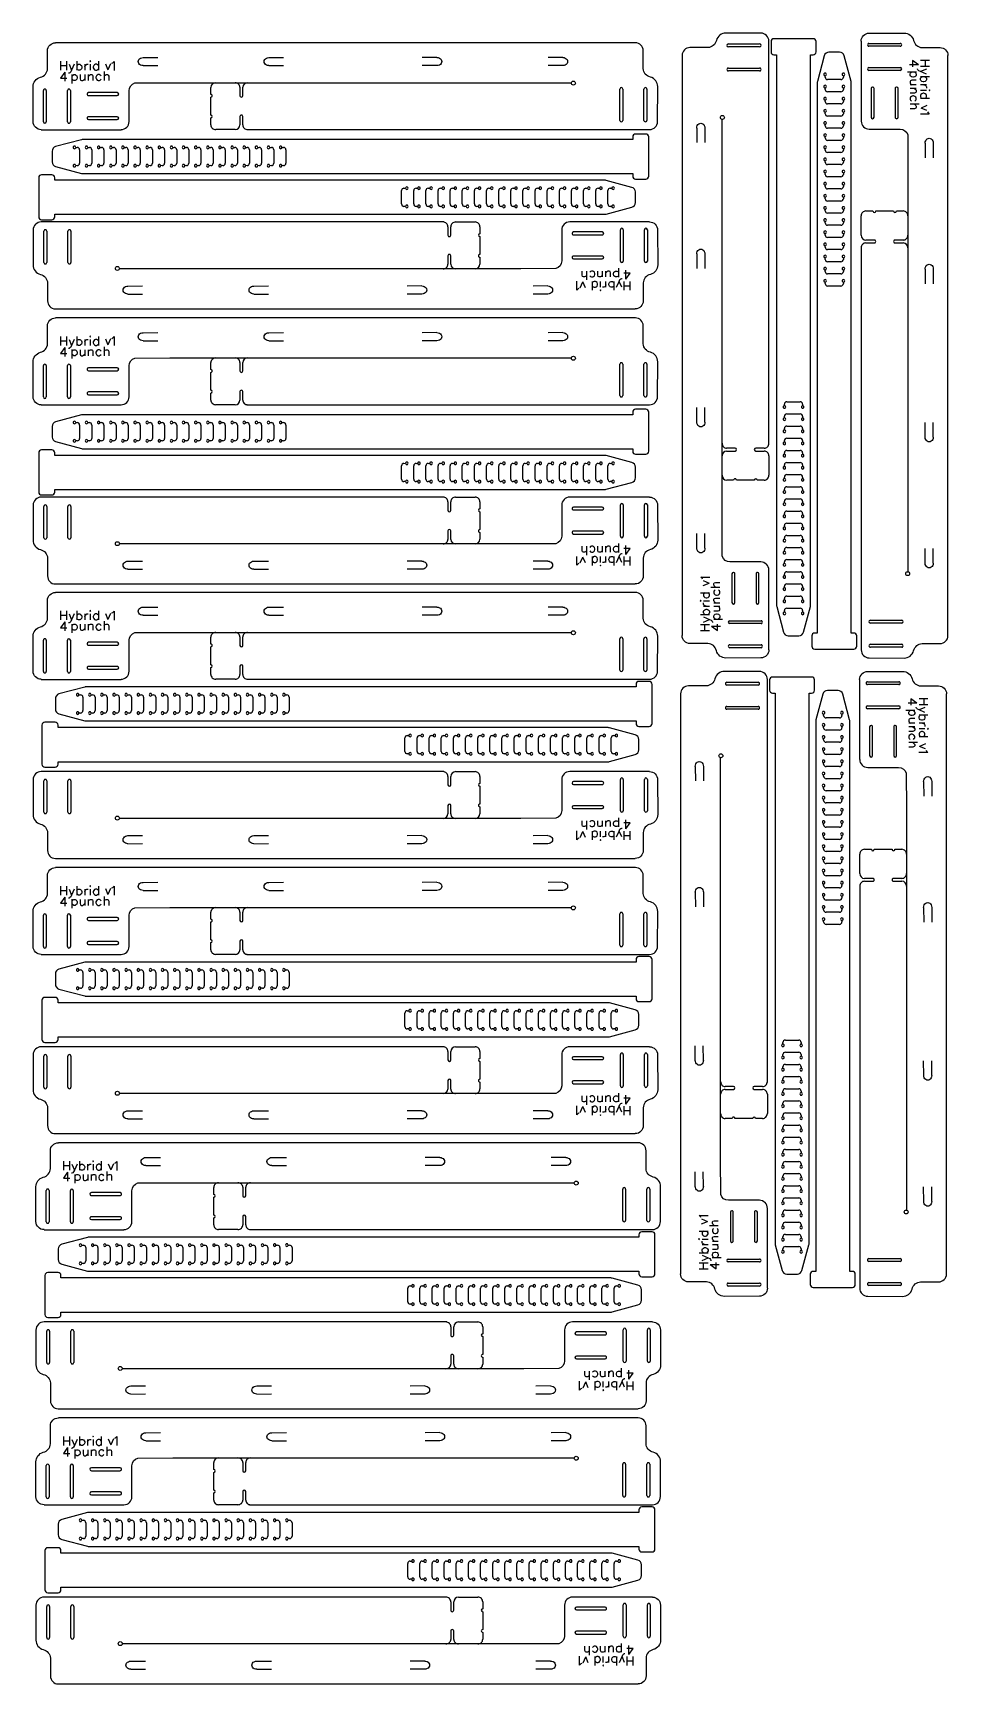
# Model space of a CAD drawing. Extents: x 6 to 576, y 64 to 1092.
import ezdxf

# ---------------------------------------------------------------- set-up
doc = ezdxf.new("R2010")
doc.units = 0
doc.layers.add('Layer_1', color=7, linetype='CONTINUOUS')

msp = doc.modelspace()

# ---------------------------------------------------------------- linework, layer by layer
at = {"layer": 'Layer_1', "color": 7}
for p, q in [((459.20189, 1091.489465), (437.445176, 1091.533466)), ((526.746179, 1091.489465), (548.502893, 1091.533466)), ((14.951361, 1069.362652), (14.954007, 1080.55212)), ((28.454847, 1085.501654), (19.948149, 1085.501654)), ((216.402941, 1085.501654), (28.454847, 1085.501654)), ((381.11266, 1085.501654), (216.402941, 1085.501654)), ((386.020045, 1069.396995), (386.0174, 1080.586463)), ((426.27259, 1082.529192), (415.083122, 1082.526546)), ((464.245219, 835.585841), (464.245219, 1086.42751)), ((465.6065, 1086.202059), (465.6065, 1079.802052)), ((491.806495, 1088.002045), (467.406514, 1088.002045)), ((493.606508, 1079.802052), (493.606508, 1086.202059)), ((508.272944, 1079.674708), (501.676908, 1079.674708)), ((521.681578, 1086.459948), (521.681578, 1036.724181)), ((559.67548, 1082.529192), (570.864947, 1082.526546)), ((410.167931, 1077.621806), (410.167931, 912.912067)), ((467.406514, 1078.002039), (469.006502, 1078.002039)), ((469.006502, 1078.002039), (469.006502, 735.415597)), ((490.206506, 735.415597), (490.206506, 1078.002039)), ((490.206506, 1078.002039), (491.806495, 1078.002039)), ((498.779112, 1077.451176), (494.477146, 1061.395969)), ((515.47268, 1061.395969), (511.170714, 1077.451176)), ((575.814481, 1069.025705), (575.814481, 1077.532404)), ((575.814481, 881.077612), (575.814481, 1069.025705)), ((69.270769, 1060.446062), (91.150117, 1060.557319)), ((91.150117, 1060.557319), (341.336339, 1060.557319)), ((343.714096, 1060.378593), (343.714096, 1060.378593)), ((494.374911, 1060.619523), (494.374911, 718.033054)), ((515.574915, 718.033054), (515.574915, 1060.619523)), ((5.991087, 1036.433351), (5.947087, 1058.190065)), ((65.757076, 1036.425255), (65.757076, 1055.658797)), ((116.710296, 1053.36343), (116.710296, 1057.681563)), ((116.711248, 1040.505474), (116.711248, 1051.61091)), ((134.813961, 1057.748132), (134.813961, 1052.487633)), ((136.614239, 1052.487633), (136.614239, 1057.748132)), ((394.980319, 1036.467694), (395.024319, 1058.224408)), ((116.711248, 1034.368279), (116.711248, 1038.752001)), ((134.813961, 1039.628751), (134.813961, 1034.368279)), ((136.614239, 1034.368279), (136.614239, 1039.628751)), ((435.290992, 1040.223243), (435.290992, 1040.223243)), ((11.020605, 1031.36875), (60.756371, 1031.36875)), ((131.813533, 1031.445797), (119.711703, 1031.445797)), ((139.076716, 1031.424366), (389.918363, 1031.424366)), ((387.647524, 1028.662116), (381.247518, 1028.662116)), ((435.112266, 787.659243), (435.112266, 1037.845486)), ((526.738083, 1031.723477), (545.971624, 1031.723477)), ((550.758916, 1028.209784), (550.870146, 1006.330436)), ((17.80585, 1017.960143), (17.80585, 1011.364107)), ((36.084589, 1025.159879), (20.029382, 1020.857913)), ((379.447504, 1025.262114), (36.861036, 1025.262114)), ((379.447504, 1026.862102), (379.447504, 1025.262114)), ((389.447511, 1002.462121), (389.447511, 1026.862102)), ((20.029382, 1008.466311), (36.084589, 1004.164345)), ((9.478507, 1001.493667), (9.478507, 977.093686)), ((17.678501, 1003.29368), (11.278494, 1003.29368)), ((19.478514, 999.893679), (19.478514, 1001.493667)), ((362.064961, 999.893679), (19.478514, 999.893679)), ((36.861036, 1004.06211), (379.447504, 1004.06211)), ((378.896615, 995.489478), (362.841408, 999.791444)), ((379.447504, 1004.06211), (379.447504, 1002.462121)), ((381.247518, 1000.662108), (387.647524, 1000.662108)), ((550.870146, 1006.330436), (550.870146, 756.144193)), ((381.120174, 985.995645), (381.120174, 992.591681)), ((19.478514, 977.093686), (19.478514, 978.693675)), ((19.478514, 978.693675), (362.064961, 978.693675)), ((362.841408, 978.79591), (378.896615, 983.097876)), ((521.758624, 965.66702), (521.758624, 977.76885)), ((524.681106, 980.769304), (529.064829, 980.769304)), ((530.818302, 980.769304), (541.923737, 980.769304)), ((543.676258, 980.770257), (547.99439, 980.770257)), ((5.991087, 968.889063), (5.947087, 947.132349)), ((261.894712, 973.932392), (11.053043, 973.932392)), ((11.278494, 975.293673), (17.678501, 975.293673)), ((264.357173, 970.988479), (264.357173, 965.728006)), ((266.157445, 965.728006), (266.157445, 970.988479)), ((269.1579, 973.91096), (281.259703, 973.91096)), ((284.260158, 970.988479), (284.260158, 966.604756)), ((335.21433, 968.931502), (335.21433, 949.697961)), ((389.950801, 973.988007), (340.215035, 973.988007)), ((394.980319, 968.923406), (395.024319, 947.166692)), ((284.260158, 964.851283), (284.260158, 953.745848)), ((521.737193, 958.403837), (521.737193, 707.562168)), ((529.941578, 962.666592), (524.681106, 962.666592)), ((524.681106, 960.866314), (529.941578, 960.866314)), ((548.060959, 962.666592), (542.800461, 962.666592)), ((542.800461, 960.866314), (548.060959, 960.866314)), ((264.357173, 952.869124), (264.357173, 947.608625)), ((266.157445, 947.608625), (266.157445, 952.869124)), ((284.26111, 951.9933), (284.26111, 947.675195)), ((14.951361, 935.959762), (14.954007, 924.770295)), ((57.25731, 944.978164), (57.25731, 944.978164)), ((309.821289, 944.799438), (59.635067, 944.799438)), ((331.700664, 944.910669), (309.821289, 944.799438)), ((386.020045, 935.994105), (386.0174, 924.804638)), ((19.858747, 919.855104), (184.568476, 919.855104)), ((184.568476, 919.855104), (372.516585, 919.855104)), ((372.516585, 919.855104), (381.023257, 919.855104)), ((14.951361, 898.064417), (14.954007, 909.253885)), ((28.454847, 914.203419), (19.948149, 914.203419)), ((216.402941, 914.203419), (28.454847, 914.203419)), ((381.11266, 914.203419), (216.402941, 914.203419)), ((386.020045, 898.09876), (386.0174, 909.288228)), ((410.167931, 912.912067), (410.167931, 724.963973)), ((5.991087, 865.135116), (5.947087, 886.89183)), ((65.757076, 865.12702), (65.757076, 884.360562)), ((69.270769, 889.147827), (91.150117, 889.259084)), ((91.150117, 889.259084), (341.336339, 889.259084)), ((116.710296, 882.065195), (116.710296, 886.383328)), ((134.813961, 886.449897), (134.813961, 881.189398)), ((136.614239, 881.189398), (136.614239, 886.449897)), ((343.714096, 889.080358), (343.714096, 889.080358)), ((394.980319, 865.169459), (395.024319, 886.926173)), ((116.711248, 869.207239), (116.711248, 880.312675)), ((575.814481, 716.367872), (575.814481, 881.077612)), ((116.711248, 863.070044), (116.711248, 867.453766)), ((134.813961, 868.330516), (134.813961, 863.070044)), ((136.614239, 863.070044), (136.614239, 868.330516)), ((11.020605, 860.070515), (60.756371, 860.070515)), ((36.084589, 853.861644), (20.029382, 849.559678)), ((379.447504, 853.963879), (36.861036, 853.963879)), ((131.813533, 860.147562), (119.711703, 860.147562)), ((139.076716, 860.126131), (389.918363, 860.126131)), ((379.447504, 855.563867), (379.447504, 853.963879)), ((387.647524, 857.363881), (381.247518, 857.363881)), ((389.447511, 831.163886), (389.447511, 855.563867)), ((17.80585, 846.661908), (17.80585, 840.065872)), ((20.029382, 837.168076), (36.084589, 832.86611)), ((36.861036, 832.763875), (379.447504, 832.763875)), ((379.447504, 832.763875), (379.447504, 831.163886)), ((443.181952, 833.123364), (437.921453, 833.123364)), ((461.301306, 833.123364), (456.040834, 833.123364)), ((9.478507, 830.195432), (9.478507, 805.795451)), ((17.678501, 831.995445), (11.278494, 831.995445)), ((19.478514, 828.595444), (19.478514, 830.195432)), ((362.064961, 828.595444), (19.478514, 828.595444)), ((378.896615, 824.191243), (362.841408, 828.493209)), ((381.247518, 829.363873), (387.647524, 829.363873)), ((437.921453, 831.323113), (443.181952, 831.323113)), ((456.040834, 831.323113), (461.301306, 831.323113)), ((464.223788, 828.322658), (464.223788, 816.220828)), ((381.120174, 814.69741), (381.120174, 821.293446)), ((442.306154, 813.219448), (437.988022, 813.219448)), ((455.164111, 813.220374), (444.058675, 813.220374)), ((461.301306, 813.220374), (456.917584, 813.220374)), ((261.894712, 802.634157), (11.053043, 802.634157)), ((11.278494, 803.995438), (17.678501, 803.995438)), ((19.478514, 805.795451), (19.478514, 807.39544)), ((19.478514, 807.39544), (362.064961, 807.39544)), ((269.1579, 802.612725), (281.259703, 802.612725)), ((389.950801, 802.689772), (340.215035, 802.689772)), ((362.841408, 807.497675), (378.896615, 811.799641)), ((5.991087, 797.590828), (5.947087, 775.834114)), ((264.357173, 799.690244), (264.357173, 794.429771)), ((266.157445, 794.429771), (266.157445, 799.690244)), ((284.260158, 799.690244), (284.260158, 795.306521)), ((284.260158, 793.553048), (284.260158, 782.447613)), ((335.21433, 797.633267), (335.21433, 778.399726)), ((394.980319, 797.625171), (395.024319, 775.868457)), ((264.357173, 781.570889), (264.357173, 776.31039)), ((266.157445, 776.31039), (266.157445, 781.570889)), ((435.223497, 765.779894), (435.112266, 787.659243)), ((57.25731, 773.679929), (57.25731, 773.679929)), ((309.821289, 773.501203), (59.635067, 773.501203)), ((284.26111, 780.695092), (284.26111, 776.37696)), ((331.700664, 773.612434), (309.821289, 773.501203)), ((14.951361, 764.661527), (14.954007, 753.47206)), ((386.020045, 764.69587), (386.0174, 753.506403)), ((459.24433, 762.266201), (440.010788, 762.266201)), ((464.300835, 707.529757), (464.300835, 757.265497)), ((550.69142, 753.766435), (550.69142, 753.766435)), ((19.858747, 748.556869), (184.568476, 748.556869)), ((28.454839, 743.332221), (19.948149, 743.332221)), ((216.402941, 743.332221), (28.454839, 743.332221)), ((184.568476, 748.556869), (372.516585, 748.556869)), ((381.11266, 743.332221), (216.402941, 743.332221)), ((372.516585, 748.556869), (381.023257, 748.556869)), ((14.95136, 727.19322), (14.954006, 738.382687)), ((386.020045, 727.227563), (386.0174, 738.41703)), ((469.108737, 734.639124), (473.410703, 718.583916)), ((485.802305, 718.583916), (490.104271, 734.639124)), ((410.167931, 724.963973), (410.167931, 716.457275)), ((5.991087, 694.263919), (5.947087, 716.020633)), ((65.757078, 694.255823), (65.757078, 713.489364)), ((69.270766, 718.276656), (91.150117, 718.387886)), ((91.150117, 718.387886), (341.336339, 718.387886)), ((116.710304, 711.194024), (116.710304, 715.51213)), ((116.711251, 698.336042), (116.711251, 709.441477)), ((134.813974, 715.578699), (134.813974, 710.318201)), ((136.614244, 710.318201), (136.614244, 715.578699)), ((343.714096, 718.209187), (343.714096, 718.209187)), ((394.980319, 694.298262), (395.024319, 716.054976)), ((426.306932, 711.460486), (415.117465, 711.463132)), ((476.308473, 716.360384), (482.904509, 716.360384)), ((490.974909, 716.23304), (490.974909, 709.833034)), ((494.374911, 718.033054), (492.774923, 718.033054)), ((517.174903, 718.033054), (515.574915, 718.033054)), ((518.974917, 709.833034), (518.974917, 716.23304)), ((559.709823, 711.460486), (570.89929, 711.463132)), ((459.236233, 702.500213), (437.479519, 702.456213)), ((492.774923, 708.033047), (517.174903, 708.033047)), ((526.780522, 702.500213), (548.537236, 702.456213)), ((11.020613, 689.199318), (60.756371, 689.199318)), ((116.711251, 692.198846), (116.711251, 696.582569)), ((131.813522, 689.276364), (119.711703, 689.276364)), ((134.813974, 697.459318), (134.813974, 692.198846)), ((136.614244, 692.198846), (136.614244, 697.459318)), ((139.076705, 689.254933), (389.918363, 689.254933)), ((458.274261, 694.109005), (436.517547, 694.153006)), ((463.31759, 438.205381), (463.31759, 689.04705)), ((464.678871, 688.821599), (464.678871, 682.421592)), ((490.878865, 690.621585), (466.478885, 690.621585)), ((492.678879, 682.421592), (492.678879, 688.821599)), ((520.753949, 689.079488), (520.753949, 639.343721)), ((525.81855, 694.109005), (547.575264, 694.153006)), ((38.130001, 684.391415), (22.07479, 680.089449)), ((381.492892, 684.49365), (38.906458, 684.49365)), ((381.492892, 686.093639), (381.492892, 684.49365)), ((389.692912, 687.893652), (383.292906, 687.893652)), ((391.492899, 661.693658), (391.492899, 686.093639)), ((409.240302, 680.241346), (409.240302, 515.531617)), ((425.34496, 685.148732), (414.155493, 685.146086)), ((466.478885, 680.621579), (468.078873, 680.621579)), ((468.078873, 680.621579), (468.078873, 338.035134)), ((489.278877, 338.035134), (489.278877, 680.621579)), ((489.278877, 680.621579), (490.878865, 680.621579)), ((497.851483, 680.070716), (493.549517, 664.015509)), ((507.345315, 682.294248), (500.749279, 682.294248)), ((514.545051, 664.015509), (510.243085, 680.070716)), ((558.747851, 685.148732), (569.937318, 685.146086)), ((574.886852, 671.645245), (574.886852, 680.151944)), ((19.851248, 677.191679), (19.851248, 670.595643)), ((574.886852, 483.697152), (574.886852, 671.645245)), ((11.523917, 660.72523), (11.523917, 636.325249)), ((19.72391, 662.525243), (13.323904, 662.525243)), ((21.523923, 659.125241), (21.523923, 660.72523)), ((364.110376, 659.125241), (21.523923, 659.125241)), ((22.07479, 667.697847), (38.130001, 663.395881)), ((38.906458, 663.293646), (381.492892, 663.293646)), ((380.94203, 654.72104), (364.886822, 659.023006)), ((381.492892, 663.293646), (381.492892, 661.693658)), ((383.292906, 659.893644), (389.692912, 659.893644)), ((493.447282, 663.239063), (493.447282, 320.652604)), ((514.647286, 320.652604), (514.647286, 663.239063)), ((383.165562, 645.227208), (383.165562, 651.823244)), ((21.523923, 636.325249), (21.523923, 637.925237)), ((21.523923, 637.925237), (364.110376, 637.925237)), ((364.886822, 638.027472), (380.94203, 642.329439)), ((434.184637, 390.278793), (434.184637, 640.465026)), ((434.363336, 642.842783), (434.363336, 642.842783)), ((261.894701, 631.762959), (11.053043, 631.762959)), ((13.323904, 634.525236), (19.72391, 634.525236)), ((264.357178, 628.819046), (264.357178, 623.558574)), ((266.157445, 623.558574), (266.157445, 628.819046)), ((269.157873, 631.741528), (281.259703, 631.741528)), ((284.260158, 628.819046), (284.260158, 624.435324)), ((389.950801, 631.818575), (340.215035, 631.818575)), ((525.810454, 634.343017), (545.043995, 634.343017)), ((549.83126, 630.829324), (549.942517, 608.949976)), ((5.991087, 626.71963), (5.947087, 604.962916)), ((284.260158, 622.681851), (284.260158, 611.576415)), ((335.21433, 626.76207), (335.21433, 607.528528)), ((394.980319, 626.753973), (395.024319, 604.997259)), ((264.357178, 610.699692), (264.357178, 605.439219)), ((266.157445, 605.439219), (266.157445, 610.699692)), ((284.26111, 609.823894), (284.26111, 605.505762)), ((549.942517, 608.949976), (549.942517, 358.763743)), ((57.25731, 602.808732), (57.25731, 602.808732)), ((309.821289, 602.630006), (59.635067, 602.630006)), ((331.700637, 602.741263), (309.821289, 602.630006)), ((14.95136, 593.79033), (14.954006, 582.600862)), ((386.020045, 593.824673), (386.0174, 582.635205)), ((19.858746, 577.685671), (184.568476, 577.685671)), ((184.568476, 577.685671), (372.516559, 577.685671)), ((372.516559, 577.685671), (381.023257, 577.685671)), ((520.830995, 568.28656), (520.830995, 580.38839)), ((523.753477, 583.388844), (528.137199, 583.388844)), ((529.890673, 583.388844), (540.996108, 583.388844)), ((542.748629, 583.389797), (547.066761, 583.389797)), ((14.95136, 555.894995), (14.954006, 567.084452)), ((28.454839, 572.033986), (19.948149, 572.033986)), ((216.402941, 572.033986), (28.454839, 572.033986)), ((381.11266, 572.033986), (216.402941, 572.033986)), ((386.020045, 555.929333), (386.0174, 567.118795)), ((529.013949, 565.286132), (523.753477, 565.286132)), ((547.133304, 565.286132), (541.872831, 565.286132)), ((520.809564, 561.023377), (520.809564, 310.181719)), ((523.753477, 563.485854), (529.013949, 563.485854)), ((541.872831, 563.485854), (547.133304, 563.485854)), ((5.991087, 522.965692), (5.947087, 544.722409)), ((69.270766, 546.978413), (91.150117, 547.089646)), ((91.150117, 547.089646), (341.336339, 547.089646)), ((343.714096, 546.910939), (343.714096, 546.910939)), ((394.980319, 523.000035), (395.024319, 544.756736)), ((65.757078, 522.957596), (65.757078, 542.191137)), ((116.710304, 539.895776), (116.710304, 544.21389)), ((116.711251, 527.037815), (116.711251, 538.14325)), ((134.813974, 544.280456), (134.813974, 539.019974)), ((136.614244, 539.019974), (136.614244, 544.280456)), ((116.711251, 520.900619), (116.711251, 525.284342)), ((134.813974, 526.161091), (134.813974, 520.900619)), ((136.614244, 520.900619), (136.614244, 526.161091)), ((11.020613, 517.901091), (60.756371, 517.901091)), ((131.813522, 517.978137), (119.711703, 517.978137)), ((139.076705, 517.956706), (389.918363, 517.956706)), ((381.492892, 514.795412), (381.492892, 513.195423)), ((389.692912, 516.595425), (383.292906, 516.595425)), ((391.492899, 490.39542), (391.492899, 514.795412)), ((409.240302, 515.531617), (409.240302, 327.583516)), ((19.851248, 505.893442), (19.851248, 499.297406)), ((38.130001, 513.093188), (22.07479, 508.791211)), ((381.492892, 513.195423), (38.906458, 513.195423)), ((22.07479, 496.39961), (38.130001, 492.097643)), ((11.523917, 489.426995), (11.523917, 465.027003)), ((19.72391, 491.227008), (13.323904, 491.227008)), ((21.523923, 487.827006), (21.523923, 489.426995)), ((364.110376, 487.827006), (21.523923, 487.827006)), ((38.906458, 491.995408), (381.492892, 491.995408)), ((380.94203, 483.422805), (364.886822, 487.724771)), ((381.492892, 491.995408), (381.492892, 490.39542)), ((383.292906, 488.595407), (389.692912, 488.595407)), ((574.886852, 318.987423), (574.886852, 483.697152)), ((383.165562, 473.928973), (383.165562, 480.525009)), ((13.323904, 463.22699), (19.72391, 463.22699)), ((21.523923, 465.027003), (21.523923, 466.626992)), ((21.523923, 466.626992), (364.110376, 466.626992)), ((364.886822, 466.729227), (380.94203, 471.031204)), ((5.991087, 455.421393), (5.947087, 433.664692)), ((261.894701, 460.464722), (11.053043, 460.464722)), ((264.357178, 457.520809), (264.357178, 452.260336)), ((266.157445, 452.260336), (266.157445, 457.520809)), ((269.157873, 460.44329), (281.259703, 460.44329)), ((284.260158, 457.520809), (284.260158, 453.137086)), ((335.21433, 455.463832), (335.21433, 436.230291)), ((389.950801, 460.520337), (340.215035, 460.520337)), ((394.980319, 455.455736), (395.024319, 433.699019)), ((284.260158, 451.383613), (284.260158, 440.278177)), ((264.357178, 439.401454), (264.357178, 434.140971)), ((266.157445, 434.140971), (266.157445, 439.401454)), ((284.26111, 438.525651), (284.26111, 434.207538)), ((442.254323, 435.74292), (436.993824, 435.74292)), ((436.993824, 433.94265), (442.254323, 433.94265)), ((460.373677, 435.74292), (455.113205, 435.74292)), ((455.113205, 433.94265), (460.373677, 433.94265)), ((14.95136, 422.492095), (14.954006, 411.302633)), ((57.25731, 431.510489), (57.25731, 431.510489)), ((309.821289, 431.331781), (59.635067, 431.331781)), ((331.700637, 431.443015), (309.821289, 431.331781)), ((386.020045, 422.526432), (386.0174, 411.336965)), ((463.296159, 430.942198), (463.296159, 418.840379)), ((441.378499, 415.83898), (437.060393, 415.83898)), ((454.236481, 415.839927), (443.131046, 415.839927)), ((460.373677, 415.839927), (455.989955, 415.839927)), ((19.858746, 406.387447), (184.568476, 406.387447)), ((184.568476, 406.387447), (372.516559, 406.387447)), ((372.516559, 406.387447), (381.023257, 406.386918)), ((16.731111, 384.591019), (16.733757, 395.780486)), ((30.234591, 400.730004), (21.7279, 400.730533)), ((218.182693, 400.730004), (30.234591, 400.730004)), ((382.892432, 400.730004), (218.182693, 400.730004)), ((387.799818, 384.625357), (387.797172, 395.814819)), ((434.295867, 368.399442), (434.184637, 390.278793)), ((7.770838, 351.661715), (7.726838, 373.418432)), ((67.53683, 351.653619), (67.53683, 370.887161)), ((71.050518, 375.674436), (92.929869, 375.78567)), ((92.929869, 375.78567), (343.116112, 375.78567)), ((118.490055, 368.5918), (118.490055, 372.909913)), ((136.593726, 372.97648), (136.593726, 367.715997)), ((138.393996, 367.715997), (138.393996, 372.97648)), ((345.493869, 375.606962), (345.493869, 375.606962)), ((396.760091, 351.696058), (396.804092, 373.452759)), ((118.491003, 355.733838), (118.491003, 366.839274)), ((458.3167, 364.885755), (439.083159, 364.885755)), ((463.373205, 310.149289), (463.373205, 359.885047)), ((118.491003, 349.596643), (118.491003, 353.980365)), ((136.593726, 354.857115), (136.593726, 349.596643)), ((138.393996, 349.596643), (138.393996, 354.857115)), ((549.763791, 356.385986), (549.763791, 356.385986)), ((12.800364, 346.597114), (62.536123, 346.597114)), ((39.909753, 341.789212), (23.854541, 337.487235)), ((383.272665, 341.891447), (40.686209, 341.891447)), ((133.593274, 346.674161), (121.491454, 346.674161)), ((140.856457, 346.65273), (391.698136, 346.65273)), ((383.272665, 343.491435), (383.272665, 341.891447)), ((391.472685, 345.291448), (385.072678, 345.291448)), ((393.272671, 319.091444), (393.272671, 343.491435)), ((21.630999, 334.589465), (21.630999, 327.993429)), ((468.181108, 337.258677), (472.483074, 321.203467)), ((484.874676, 321.203467), (489.176642, 337.258677)), ((21.503661, 319.923033), (15.103655, 319.923033)), ((23.854541, 325.095633), (39.909753, 320.793667)), ((40.686209, 320.691432), (383.272665, 320.691432)), ((383.272665, 320.691432), (383.272665, 319.091444)), ((409.240302, 327.583516), (409.240302, 319.076825)), ((475.380844, 318.979924), (481.97688, 318.979924)), ((490.04728, 318.852591), (490.04728, 312.452585)), ((493.447282, 320.652604), (491.847293, 320.652604)), ((516.247274, 320.652604), (514.647286, 320.652604)), ((518.047288, 312.452585), (518.047288, 318.852591)), ((13.303668, 318.123019), (13.303668, 293.723028)), ((23.303674, 316.523031), (23.303674, 318.123019)), ((365.890122, 316.523031), (23.303674, 316.523031)), ((382.721776, 312.11883), (366.666568, 316.420796)), ((384.945308, 302.624998), (384.945308, 309.221034)), ((385.072678, 317.29143), (391.472685, 317.29143)), ((425.379303, 314.080037), (414.189836, 314.082683)), ((491.847293, 310.652598), (516.247274, 310.652598)), ((558.782194, 314.080037), (569.971661, 314.082683)), ((366.666568, 295.425251), (382.721776, 299.727228)), ((458.308604, 305.119764), (436.55189, 305.075763)), ((525.852893, 305.119764), (547.609607, 305.075763)), ((263.674453, 289.160745), (12.832794, 289.160745)), ((15.103655, 291.923015), (21.503661, 291.923015)), ((23.303674, 293.723028), (23.303674, 295.323016)), ((23.303674, 295.323016), (365.890122, 295.323016)), ((270.937646, 289.139314), (283.039476, 289.139314)), ((391.730574, 289.216361), (341.994807, 289.216361)), ((7.770838, 284.117416), (7.726838, 262.360716)), ((266.13694, 286.216832), (266.13694, 280.95636)), ((267.937218, 280.95636), (267.937218, 286.216832)), ((286.03993, 286.216832), (286.03993, 281.83311)), ((286.03993, 280.079637), (286.03993, 268.974201)), ((336.994103, 284.159856), (336.994103, 264.926314)), ((396.760091, 284.151759), (396.804092, 262.395043)), ((266.13694, 268.097478), (266.13694, 262.836995)), ((267.937218, 262.836995), (267.937218, 268.097478)), ((286.040883, 267.221675), (286.040883, 262.903561)), ((59.037061, 260.206513), (59.037061, 260.206513)), ((311.601062, 260.027805), (61.414819, 260.027805)), ((333.48041, 260.139038), (311.601062, 260.027805)), ((16.731111, 251.188118), (16.733757, 239.998656)), ((387.799818, 251.222456), (387.797172, 240.032988)), ((21.638497, 235.08347), (186.348227, 235.08347)), ((30.234591, 229.431769), (21.7279, 229.432298)), ((218.182693, 229.431769), (30.234591, 229.431769)), ((186.348227, 235.08347), (374.296331, 235.08347)), ((382.892432, 229.431769), (218.182693, 229.431769)), ((374.296331, 235.08347), (382.80303, 235.082941)), ((16.731111, 213.292784), (16.733757, 224.482251)), ((387.799818, 213.327122), (387.797172, 224.516584)), ((7.770838, 180.36348), (7.726838, 202.120197)), ((67.53683, 180.355384), (67.53683, 199.588926)), ((71.050518, 204.376201), (92.929869, 204.487435)), ((92.929869, 204.487435), (343.116112, 204.487435)), ((118.490055, 197.293565), (118.490055, 201.611678)), ((118.491003, 184.435603), (118.491003, 195.541039)), ((136.593726, 201.678245), (136.593726, 196.417762)), ((138.393996, 196.417762), (138.393996, 201.678245)), ((345.493869, 204.308727), (345.493869, 204.308727)), ((396.760091, 180.397823), (396.804092, 202.154524)), ((12.800364, 175.298879), (62.536123, 175.298879)), ((118.491003, 178.298408), (118.491003, 182.68213)), ((133.593274, 175.375926), (121.491454, 175.375926)), ((136.593726, 183.55888), (136.593726, 178.298408)), ((138.393996, 178.298408), (138.393996, 183.55888)), ((140.856457, 175.354495), (391.698136, 175.354495)), ((39.909753, 170.490977), (23.854541, 166.189)), ((383.272665, 170.593212), (40.686209, 170.593212)), ((383.272665, 172.1932), (383.272665, 170.593212)), ((391.472685, 173.993213), (385.072678, 173.993213)), ((393.272671, 147.793209), (393.272671, 172.1932)), ((21.630999, 163.29123), (21.630999, 156.695194)), ((13.303668, 146.824783), (13.303668, 122.424792)), ((21.503661, 148.624797), (15.103655, 148.624797)), ((23.303674, 145.224795), (23.303674, 146.824783)), ((365.890122, 145.224795), (23.303674, 145.224795)), ((23.854541, 153.797398), (39.909753, 149.495432)), ((40.686209, 149.393197), (383.272665, 149.393197)), ((382.721776, 140.820594), (366.666568, 145.12256)), ((383.272665, 149.393197), (383.272665, 147.793209)), ((385.072678, 145.993195), (391.472685, 145.993195)), ((384.945308, 131.326762), (384.945308, 137.922798)), ((23.303674, 122.424792), (23.303674, 124.02478)), ((23.303674, 124.02478), (365.890122, 124.02478)), ((366.666568, 124.127015), (382.721776, 128.428992)), ((263.674453, 117.86251), (12.832794, 117.86251)), ((15.103655, 120.624779), (21.503661, 120.624779)), ((266.13694, 114.918597), (266.13694, 109.658125)), ((267.937218, 109.658125), (267.937218, 114.918597)), ((270.937646, 117.841079), (283.039476, 117.841079)), ((286.03993, 114.918597), (286.03993, 110.534875)), ((391.730574, 117.918126), (341.994807, 117.918126)), ((7.770838, 112.819181), (7.726838, 91.062481)), ((286.03993, 108.781402), (286.03993, 97.675966)), ((336.994103, 112.861621), (336.994103, 93.628079)), ((396.760091, 112.853524), (396.804092, 91.096808)), ((266.13694, 96.799243), (266.13694, 91.53876)), ((267.937218, 91.53876), (267.937218, 96.799243)), ((286.040883, 95.92344), (286.040883, 91.605326)), ((59.037061, 88.908278), (59.037061, 88.908278)), ((311.601062, 88.72957), (61.414819, 88.72957)), ((333.48041, 88.840803), (311.601062, 88.72957)), ((16.731111, 79.889883), (16.733757, 68.700421)), ((387.799818, 79.924221), (387.797172, 68.734753)), ((21.638497, 63.785235), (186.348227, 63.785235)), ((186.348227, 63.785235), (374.296331, 63.785235)), ((374.296331, 63.785235), (382.80303, 63.784706))]:
    msp.add_line(p, q, dxfattribs=at)
at = {"layer": 'Layer_1', "color": 1}
for p, q in [((439.000371, 1084.774499), (458.500374, 1084.774499)), ((458.500374, 1082.974486), (439.000371, 1082.974486)), ((526.592165, 1085.080119), (546.092168, 1085.080119)), ((546.092168, 1083.280106), (526.592165, 1083.280106)), ((74.449908, 1071.267811), (83.57462, 1071.314563)), ((74.450305, 1076.297514), (83.575626, 1076.321062)), ((152.862407, 1071.267811), (161.987119, 1071.314563)), ((152.862804, 1076.297514), (161.988124, 1076.321062)), ((257.504189, 1071.29128), (248.378842, 1071.267732)), ((257.50456, 1076.320982), (248.379848, 1076.27423)), ((335.91664, 1071.29128), (326.79132, 1071.267732)), ((335.917037, 1076.320982), (326.792325, 1076.27423)), ((439.000371, 1069.774503), (458.500374, 1069.774503)), ((526.592165, 1070.080123), (546.092168, 1070.080123)), ((458.500374, 1067.974489), (439.000371, 1067.974489)), ((499.274915, 1064.974723), (499.274915, 1064.974723)), ((499.302987, 1064.002432), (499.287641, 1064.974829)), ((509.147022, 1062.526189), (500.802804, 1062.526189)), ((510.662238, 1064.974829), (510.646892, 1064.002432)), ((510.674911, 1064.974723), (510.674911, 1064.974723)), ((546.092168, 1068.28011), (526.592165, 1068.28011)), ((12.400433, 1036.279338), (12.400433, 1055.779341)), ((14.200447, 1055.779341), (14.200447, 1036.279338)), ((27.40043, 1036.279338), (27.40043, 1055.779341)), ((29.200443, 1055.779341), (29.200443, 1036.279338)), ((39.587323, 1053.529351), (39.587323, 1053.529351)), ((58.387345, 1054.429331), (40.48733, 1054.429331)), ((40.48733, 1052.629344), (58.387345, 1052.629344)), ((59.287325, 1053.529351), (59.287325, 1053.529351)), ((371.465343, 1037.169211), (371.465343, 1056.669214)), ((373.265356, 1056.669214), (373.265356, 1037.169211)), ((386.465339, 1037.169211), (386.465339, 1056.669214)), ((388.265353, 1056.669214), (388.265353, 1037.169211)), ((499.274915, 1057.417747), (499.274915, 1057.417747)), ((499.274915, 1049.86077), (499.274915, 1049.86077)), ((499.302987, 1056.445456), (499.287641, 1057.417853)), ((499.302987, 1048.88848), (499.287641, 1049.86085)), ((509.147022, 1054.969213), (500.802804, 1054.969213)), ((510.662238, 1057.417853), (510.646892, 1056.445456)), ((510.662238, 1049.86085), (510.646892, 1048.88848)), ((510.674911, 1057.417747), (510.674911, 1057.417747)), ((510.674911, 1049.86077), (510.674911, 1049.86077)), ((527.942175, 1056.993223), (527.942175, 1039.093208)), ((528.842155, 1057.893229), (528.842155, 1057.893229)), ((529.742162, 1039.093208), (529.742162, 1056.993223)), ((542.942171, 1056.993223), (542.942171, 1039.093208)), ((543.842205, 1057.893229), (543.842205, 1057.893229)), ((544.742185, 1039.093208), (544.742185, 1056.993223)), ((39.587323, 1038.529328), (39.587323, 1038.529328)), ((58.387345, 1039.429334), (40.48733, 1039.429334)), ((59.287325, 1038.529328), (59.287325, 1038.529328)), ((499.274915, 1042.303768), (499.274915, 1042.303768)), ((499.302987, 1041.331477), (499.287641, 1042.303874)), ((509.147022, 1047.412237), (500.802804, 1047.412237)), ((509.147022, 1039.855261), (500.802804, 1039.855261)), ((510.662238, 1042.303874), (510.646892, 1041.331477)), ((510.674911, 1042.303768), (510.674911, 1042.303768)), ((528.842155, 1038.193228), (528.842155, 1038.193228)), ((543.842205, 1038.193228), (543.842205, 1038.193228)), ((40.48733, 1037.629348), (58.387345, 1037.629348)), ((419.348602, 1032.426184), (419.395354, 1023.301472)), ((424.378305, 1032.425787), (424.401853, 1023.300467)), ((499.274915, 1034.746791), (499.274915, 1034.746791)), ((499.302987, 1033.774501), (499.287641, 1034.746897)), ((509.147022, 1032.298258), (500.802804, 1032.298258)), ((510.662238, 1034.746897), (510.646892, 1033.774501)), ((510.674911, 1034.746791), (510.674911, 1034.746791)), ((32.505729, 1020.349436), (33.478126, 1020.334091)), ((32.505835, 1020.36211), (32.505835, 1020.36211)), ((34.954369, 1018.834221), (34.954369, 1010.490003)), ((40.062706, 1020.349436), (41.035102, 1020.334091)), ((40.062811, 1020.36211), (40.062811, 1020.36211)), ((42.511345, 1018.834221), (42.511345, 1010.490003)), ((47.619708, 1020.349436), (48.592079, 1020.334091)), ((47.619788, 1020.36211), (47.619788, 1020.36211)), ((50.068321, 1018.834221), (50.068321, 1010.490003)), ((55.176685, 1020.349436), (56.149081, 1020.334091)), ((55.17679, 1020.36211), (55.17679, 1020.36211)), ((57.625298, 1018.834221), (57.625298, 1010.490003)), ((62.733661, 1020.349436), (63.706058, 1020.334091)), ((62.733767, 1020.36211), (62.733767, 1020.36211)), ((65.1823, 1018.834221), (65.1823, 1010.490003)), ((70.290637, 1020.349436), (71.263034, 1020.334091)), ((70.290743, 1020.36211), (70.290743, 1020.36211)), ((72.739276, 1018.834221), (72.739276, 1010.490003)), ((77.847613, 1020.349436), (78.82001, 1020.334091)), ((77.847719, 1020.36211), (77.847719, 1020.36211)), ((80.296253, 1018.834221), (80.296253, 1010.490003)), ((85.404616, 1020.349436), (86.376986, 1020.334091)), ((85.404695, 1020.36211), (85.404695, 1020.36211)), ((87.853229, 1018.834221), (87.853229, 1010.490003)), ((92.961592, 1020.349436), (93.933989, 1020.334091)), ((92.961698, 1020.36211), (92.961698, 1020.36211)), ((95.410205, 1018.834221), (95.410205, 1010.490003)), ((100.518569, 1020.349436), (101.490965, 1020.334091)), ((100.518674, 1020.36211), (100.518674, 1020.36211)), ((102.967181, 1018.834221), (102.967181, 1010.490003)), ((108.075545, 1020.349436), (109.047941, 1020.334091)), ((108.075651, 1020.36211), (108.075651, 1020.36211)), ((110.524184, 1018.834221), (110.524184, 1010.490003)), ((115.632521, 1020.349436), (116.604918, 1020.334091)), ((115.632627, 1020.36211), (115.632627, 1020.36211)), ((118.08116, 1018.834221), (118.08116, 1010.490003)), ((123.189497, 1020.349436), (124.161894, 1020.334091)), ((123.189603, 1020.36211), (123.189603, 1020.36211)), ((125.638137, 1018.834221), (125.638137, 1010.490003)), ((130.7465, 1020.349436), (131.71887, 1020.334091)), ((130.746579, 1020.36211), (130.746579, 1020.36211)), ((133.195113, 1018.834221), (133.195113, 1010.490003)), ((138.303476, 1020.349436), (139.275873, 1020.334091)), ((138.303582, 1020.36211), (138.303582, 1020.36211)), ((140.752089, 1018.834221), (140.752089, 1010.490003)), ((145.860453, 1020.349436), (146.832849, 1020.334091)), ((145.860558, 1020.36211), (145.860558, 1020.36211)), ((148.309092, 1018.834221), (148.309092, 1010.490003)), ((153.417429, 1020.349436), (154.389825, 1020.334091)), ((153.417535, 1020.36211), (153.417535, 1020.36211)), ((155.866068, 1018.834221), (155.866068, 1010.490003)), ((160.974405, 1020.349436), (161.946802, 1020.334091)), ((160.974511, 1020.36211), (160.974511, 1020.36211)), ((163.423044, 1018.834221), (163.423044, 1010.490003)), ((499.274915, 1027.189815), (499.274915, 1027.189815)), ((499.274915, 1019.632839), (499.274915, 1019.632839)), ((499.302987, 1026.217524), (499.287641, 1027.189921)), ((499.302987, 1018.660548), (499.287641, 1019.632945)), ((509.147022, 1024.741282), (500.802804, 1024.741282)), ((510.662238, 1027.189921), (510.646892, 1026.217524)), ((510.662238, 1019.632945), (510.646892, 1018.660548)), ((510.674911, 1027.189815), (510.674911, 1027.189815)), ((510.674911, 1019.632839), (510.674911, 1019.632839)), ((561.580639, 1023.030645), (561.627417, 1013.905933)), ((566.610341, 1023.030248), (566.633889, 1013.904927)), ((33.478126, 1008.990186), (32.505729, 1008.97484)), ((32.505835, 1008.962114), (32.505835, 1008.962114)), ((41.035102, 1008.990186), (40.062706, 1008.97484)), ((40.062811, 1008.962114), (40.062811, 1008.962114)), ((48.592079, 1008.990186), (47.619708, 1008.97484)), ((47.619788, 1008.962114), (47.619788, 1008.962114)), ((56.149081, 1008.990186), (55.176685, 1008.97484)), ((55.17679, 1008.962114), (55.17679, 1008.962114)), ((63.706058, 1008.990186), (62.733661, 1008.97484)), ((62.733767, 1008.962114), (62.733767, 1008.962114)), ((71.263034, 1008.990186), (70.290637, 1008.97484)), ((70.290743, 1008.962114), (70.290743, 1008.962114)), ((78.82001, 1008.990186), (77.847613, 1008.97484)), ((77.847719, 1008.962114), (77.847719, 1008.962114)), ((86.376986, 1008.990186), (85.404616, 1008.97484)), ((85.404695, 1008.962114), (85.404695, 1008.962114)), ((93.933989, 1008.990186), (92.961592, 1008.97484)), ((92.961698, 1008.962114), (92.961698, 1008.962114)), ((101.490965, 1008.990186), (100.518569, 1008.97484)), ((100.518674, 1008.962114), (100.518674, 1008.962114)), ((109.047941, 1008.990186), (108.075545, 1008.97484)), ((108.075651, 1008.962114), (108.075651, 1008.962114)), ((116.604918, 1008.990186), (115.632521, 1008.97484)), ((115.632627, 1008.962114), (115.632627, 1008.962114)), ((124.161894, 1008.990186), (123.189497, 1008.97484)), ((123.189603, 1008.962114), (123.189603, 1008.962114)), ((131.71887, 1008.990186), (130.7465, 1008.97484)), ((130.746579, 1008.962114), (130.746579, 1008.962114)), ((139.275873, 1008.990186), (138.303476, 1008.97484)), ((138.303582, 1008.962114), (138.303582, 1008.962114)), ((146.832849, 1008.990186), (145.860453, 1008.97484)), ((145.860558, 1008.962114), (145.860558, 1008.962114)), ((154.389825, 1008.990186), (153.417429, 1008.97484)), ((153.417535, 1008.962114), (153.417535, 1008.962114)), ((161.946802, 1008.990186), (160.974405, 1008.97484)), ((160.974511, 1008.962114), (160.974511, 1008.962114)), ((499.274915, 1012.075863), (499.274915, 1012.075863)), ((499.302987, 1011.103572), (499.287641, 1012.075942)), ((509.147022, 1017.184305), (500.802804, 1017.184305)), ((509.147022, 1009.627329), (500.802804, 1009.627329)), ((510.662238, 1012.075942), (510.646892, 1011.103572)), ((510.674911, 1012.075863), (510.674911, 1012.075863)), ((499.274915, 1004.51886), (499.274915, 1004.51886)), ((499.274915, 996.961884), (499.274915, 996.961884)), ((499.302987, 1003.546569), (499.287641, 1004.518966)), ((499.302987, 995.989593), (499.287641, 996.96199)), ((509.147022, 1002.070353), (500.802804, 1002.070353)), ((510.662238, 1004.518966), (510.646892, 1003.546569)), ((510.662238, 996.96199), (510.646892, 995.989593)), ((510.674911, 1004.51886), (510.674911, 1004.51886)), ((510.674911, 996.961884), (510.674911, 996.961884)), ((235.502963, 985.121568), (235.502963, 993.465785)), ((236.979206, 994.965603), (237.951603, 994.980948)), ((237.951497, 994.993675), (237.951497, 994.993675)), ((243.05994, 985.121568), (243.05994, 993.465785)), ((244.536182, 994.965603), (245.508579, 994.980948)), ((245.508473, 994.993675), (245.508473, 994.993675)), ((250.616916, 985.121568), (250.616916, 993.465785)), ((252.093161, 994.965603), (253.065555, 994.980948)), ((253.065455, 994.993675), (253.065455, 994.993675)), ((258.173908, 985.121568), (258.173908, 993.465785)), ((259.650143, 994.965603), (260.622537, 994.980948)), ((260.622436, 994.993675), (260.622436, 994.993675)), ((265.730884, 985.121568), (265.730884, 993.465785)), ((267.207127, 994.965603), (268.179524, 994.980948)), ((268.179418, 994.993675), (268.179418, 994.993675)), ((273.28786, 985.121568), (273.28786, 993.465785)), ((274.764103, 994.965603), (275.7365, 994.980948)), ((275.736397, 994.993675), (275.736394, 994.993675)), ((280.844863, 985.121568), (280.844863, 993.465785)), ((282.321079, 994.965603), (283.293476, 994.980948)), ((283.293374, 994.993675), (283.29337, 994.993675)), ((288.401839, 985.121568), (288.401839, 993.465785)), ((289.878056, 994.965603), (290.850452, 994.980948)), ((290.850373, 994.993675), (290.850373, 994.993675)), ((295.958816, 985.121568), (295.958816, 993.465785)), ((297.435058, 994.965603), (298.407429, 994.980948)), ((298.407349, 994.993675), (298.407349, 994.993675)), ((303.515792, 985.121568), (303.515792, 993.465785)), ((304.992035, 994.965603), (305.964431, 994.980948)), ((305.964325, 994.993675), (305.964325, 994.993675)), ((311.072768, 985.121568), (311.072768, 993.465785)), ((312.549011, 994.965603), (313.521408, 994.980948)), ((313.521305, 994.993675), (313.521302, 994.993675)), ((318.629744, 985.121568), (318.629744, 993.465785)), ((320.105987, 994.965603), (321.078384, 994.980948)), ((321.078282, 994.993675), (321.078278, 994.993675)), ((326.186747, 985.121568), (326.186747, 993.465785)), ((327.662963, 994.965603), (328.63536, 994.980948)), ((328.635258, 994.993675), (328.635254, 994.993675)), ((333.743723, 985.121568), (333.743723, 993.465785)), ((335.21994, 994.965603), (336.192336, 994.980948)), ((336.192257, 994.993675), (336.192257, 994.993675)), ((341.3007, 985.121568), (341.3007, 993.465785)), ((342.776942, 994.965603), (343.749339, 994.980948)), ((343.749233, 994.993675), (343.749233, 994.993675)), ((348.857676, 985.121568), (348.857676, 993.465785)), ((350.333919, 994.965603), (351.306315, 994.980948)), ((351.306209, 994.993675), (351.306209, 994.993675)), ((356.414652, 985.121568), (356.414652, 993.465785)), ((357.890895, 994.965603), (358.863291, 994.980948)), ((358.863186, 994.993675), (358.863186, 994.993675)), ((363.971628, 985.121568), (363.971628, 993.465785)), ((365.447871, 994.965603), (366.420268, 994.980948)), ((366.420166, 994.993675), (366.420162, 994.993675)), ((499.274915, 989.404908), (499.274915, 989.404908)), ((499.302987, 988.432617), (499.287641, 989.405013)), ((509.147022, 994.513377), (500.802804, 994.513377)), ((509.147022, 986.956374), (500.802804, 986.956374)), ((510.662238, 989.405013), (510.646892, 988.432617)), ((510.674911, 989.404908), (510.674911, 989.404908)), ((237.951603, 983.606352), (236.979206, 983.621698)), ((237.951497, 983.593679), (237.951497, 983.593679)), ((245.508579, 983.606352), (244.536182, 983.621698)), ((245.508473, 983.593679), (245.508473, 983.593679)), ((253.065555, 983.606352), (252.093161, 983.621698)), ((253.065455, 983.593679), (253.065455, 983.593679)), ((260.622537, 983.606352), (259.650143, 983.621698)), ((260.622436, 983.593679), (260.622436, 983.593679)), ((268.179524, 983.606352), (267.207127, 983.621698)), ((268.179418, 983.593679), (268.179418, 983.593679)), ((275.7365, 983.606352), (274.764103, 983.621698)), ((275.736397, 983.593679), (275.736394, 983.593679)), ((283.293476, 983.606352), (282.321079, 983.621698)), ((283.293374, 983.593679), (283.29337, 983.593679)), ((290.850452, 983.606352), (289.878056, 983.621698)), ((290.850373, 983.593679), (290.850373, 983.593679)), ((298.407429, 983.606352), (297.435058, 983.621698)), ((298.407349, 983.593679), (298.407349, 983.593679)), ((305.964431, 983.606352), (304.992035, 983.621698)), ((305.964325, 983.593679), (305.964325, 983.593679)), ((313.521408, 983.606352), (312.549011, 983.621698)), ((313.521305, 983.593679), (313.521302, 983.593679)), ((321.078384, 983.606352), (320.105987, 983.621698)), ((321.078282, 983.593679), (321.078278, 983.593679)), ((328.63536, 983.606352), (327.662963, 983.621698)), ((328.635258, 983.593679), (328.635254, 983.593679)), ((336.192336, 983.606352), (335.219966, 983.621698)), ((336.192257, 983.593679), (336.192257, 983.593679)), ((343.749339, 983.606352), (342.776942, 983.621698)), ((343.749233, 983.593679), (343.749233, 983.593679)), ((351.306315, 983.606352), (350.333919, 983.621698)), ((351.306209, 983.593679), (351.306209, 983.593679)), ((358.863291, 983.606352), (357.890895, 983.621698)), ((358.863186, 983.593679), (358.863186, 983.593679)), ((366.420268, 983.606352), (365.447871, 983.621698)), ((366.420166, 983.593679), (366.420162, 983.593679)), ((499.274915, 981.847931), (499.274915, 981.847931)), ((499.302987, 980.87564), (499.287641, 981.848037)), ((509.147022, 979.399398), (500.802804, 979.399398)), ((510.662238, 981.848037), (510.646892, 980.87564)), ((510.674911, 981.847931), (510.674911, 981.847931)), ((12.706054, 948.687517), (12.706054, 968.187547)), ((14.506067, 968.187547), (14.506067, 948.687517)), ((27.70605, 948.687517), (27.70605, 968.187547)), ((29.506063, 968.187547), (29.506063, 948.687517)), ((341.684081, 966.82743), (341.684081, 966.82743)), ((360.484076, 967.72741), (342.584088, 967.72741)), ((361.384083, 966.82743), (361.384083, 966.82743)), ((371.770989, 949.57739), (371.770989, 969.07742)), ((373.570976, 969.07742), (373.570976, 949.577416)), ((386.770986, 949.57739), (386.770986, 969.07742)), ((388.570973, 969.07742), (388.570973, 949.577416)), ((499.274915, 974.290955), (499.274915, 974.290955)), ((499.274915, 966.733979), (499.274915, 966.733979)), ((499.302987, 973.318664), (499.287641, 974.291061)), ((499.302987, 965.761688), (499.287641, 966.734058)), ((509.147022, 971.842421), (500.802804, 971.842421)), ((510.662238, 974.291061), (510.646892, 973.318664)), ((510.662238, 966.734058), (510.646892, 965.761688)), ((510.674911, 974.290955), (510.674911, 974.290955)), ((510.674911, 966.733979), (510.674911, 966.733979)), ((342.584088, 965.927423), (360.484076, 965.927423)), ((499.274915, 959.176976), (499.274915, 959.176976)), ((499.302987, 958.204685), (499.287641, 959.177082)), ((509.147022, 964.285445), (500.802804, 964.285445)), ((509.147022, 956.728469), (500.802804, 956.728469)), ((510.662238, 959.177082), (510.646892, 958.204685)), ((510.674911, 959.176976), (510.674911, 959.176976)), ((341.684081, 951.82738), (341.684081, 951.82738)), ((360.484076, 952.727413), (342.584088, 952.727413)), ((342.584088, 950.9274), (360.484076, 950.9274)), ((361.384083, 951.82738), (361.384083, 951.82738)), ((419.348602, 954.013685), (419.395354, 944.888973)), ((424.378305, 954.013315), (424.401853, 944.887968)), ((499.274915, 951.62), (499.274915, 951.62)), ((499.302987, 950.647709), (499.287641, 951.620106)), ((509.147022, 949.171466), (500.802804, 949.171466)), ((510.662238, 951.620106), (510.646892, 950.647709)), ((510.674911, 951.62), (510.674911, 951.62)), ((499.274915, 944.063024), (499.274915, 944.063024)), ((499.274915, 936.506047), (499.274915, 936.506047)), ((499.302987, 943.090733), (499.287641, 944.063129)), ((499.302987, 935.533756), (499.287641, 936.506153)), ((509.147022, 941.61449), (500.802804, 941.61449)), ((510.662238, 944.063129), (510.646892, 943.090733)), ((510.662238, 936.506153), (510.646892, 935.533756)), ((510.674911, 944.063024), (510.674911, 944.063024)), ((510.674911, 936.506047), (510.674911, 936.506047)), ((561.580639, 944.618146), (561.62739, 935.493434)), ((566.610341, 944.617749), (566.633889, 935.492429)), ((65.054369, 929.035775), (74.179081, 929.082527)), ((65.054766, 934.065478), (74.180086, 934.089026)), ((143.466868, 929.035775), (152.591569, 929.082527)), ((143.467238, 934.065478), (152.592574, 934.089026)), ((248.108613, 929.059244), (238.983292, 929.035696)), ((248.10901, 934.088946), (238.984298, 934.042168)), ((326.521128, 929.059244), (317.395781, 929.035696)), ((326.521498, 934.088946), (317.396786, 934.042168)), ((509.147022, 934.057514), (500.802804, 934.057514)), ((74.450305, 904.999279), (83.575626, 905.022827)), ((152.862804, 904.999279), (161.988124, 905.022827)), ((257.50456, 905.022747), (248.379848, 904.975995)), ((335.917037, 905.022747), (326.792325, 904.975995)), ((74.449908, 899.969576), (83.57462, 900.016328)), ((152.862407, 899.969576), (161.987119, 900.016328)), ((257.504189, 899.993045), (248.378842, 899.969497)), ((335.91664, 899.993045), (326.79132, 899.969497)), ((12.400433, 864.981103), (12.400433, 884.481106)), ((14.200447, 884.481106), (14.200447, 864.981103)), ((27.40043, 864.981103), (27.40043, 884.481106)), ((29.200443, 884.481106), (29.200443, 864.981103)), ((371.465343, 865.870976), (371.465343, 885.370979)), ((373.265356, 885.370979), (373.265356, 865.870976)), ((386.465339, 865.870976), (386.465339, 885.370979)), ((388.265353, 885.370979), (388.265353, 865.870976)), ((39.587323, 882.231116), (39.587323, 882.231116)), ((58.387345, 883.131096), (40.48733, 883.131096)), ((40.48733, 881.331109), (58.387345, 881.331109)), ((59.287325, 882.231116), (59.287325, 882.231116)), ((39.587323, 867.231093), (39.587323, 867.231093)), ((58.387345, 868.131099), (40.48733, 868.131099)), ((40.48733, 866.331113), (58.387345, 866.331113)), ((59.287325, 867.231093), (59.287325, 867.231093)), ((419.372071, 849.371929), (419.348523, 858.49725)), ((424.401774, 849.371533), (424.355022, 858.496244)), ((473.906506, 859.529045), (473.906506, 859.529045)), ((473.91918, 859.52894), (473.934525, 860.501336)), ((475.434395, 861.977579), (483.778613, 861.977579)), ((475.434395, 854.420603), (483.778613, 854.420603)), ((485.27843, 860.501336), (485.293776, 859.52894)), ((485.306502, 859.529045), (485.306502, 859.529045)), ((32.505729, 849.051201), (33.478126, 849.035856)), ((32.505835, 849.063875), (32.505835, 849.063875)), ((34.954369, 847.535986), (34.954369, 839.191768)), ((40.062706, 849.051201), (41.035102, 849.035856)), ((40.062811, 849.063875), (40.062811, 849.063875)), ((42.511345, 847.535986), (42.511345, 839.191768)), ((47.619708, 849.051201), (48.592079, 849.035856)), ((47.619788, 849.063875), (47.619788, 849.063875)), ((50.068321, 847.535986), (50.068321, 839.191768)), ((55.176685, 849.051201), (56.149081, 849.035856)), ((55.17679, 849.063875), (55.17679, 849.063875)), ((57.625298, 847.535986), (57.625298, 839.191768)), ((62.733661, 849.051201), (63.706058, 849.035856)), ((62.733767, 849.063875), (62.733767, 849.063875)), ((65.1823, 847.535986), (65.1823, 839.191768)), ((70.290637, 849.051201), (71.263034, 849.035856)), ((70.290743, 849.063875), (70.290743, 849.063875)), ((72.739276, 847.535986), (72.739276, 839.191768)), ((77.847613, 849.051201), (78.82001, 849.035856)), ((77.847719, 849.063875), (77.847719, 849.063875)), ((80.296253, 847.535986), (80.296253, 839.191768)), ((85.404616, 849.051201), (86.376986, 849.035856)), ((85.404695, 849.063875), (85.404695, 849.063875)), ((87.853229, 847.535986), (87.853229, 839.191768)), ((92.961592, 849.051201), (93.933989, 849.035856)), ((92.961698, 849.063875), (92.961698, 849.063875)), ((95.410205, 847.535986), (95.410205, 839.191768)), ((100.518569, 849.051201), (101.490965, 849.035856)), ((100.518674, 849.063875), (100.518674, 849.063875)), ((102.967181, 847.535986), (102.967181, 839.191768)), ((108.075545, 849.051201), (109.047941, 849.035856)), ((108.075651, 849.063875), (108.075651, 849.063875)), ((110.524184, 847.535986), (110.524184, 839.191768)), ((115.632521, 849.051201), (116.604918, 849.035856)), ((115.632627, 849.063875), (115.632627, 849.063875)), ((118.08116, 847.535986), (118.08116, 839.191768)), ((123.189497, 849.051201), (124.161894, 849.035856)), ((123.189603, 849.063875), (123.189603, 849.063875)), ((125.638137, 847.535986), (125.638137, 839.191768)), ((130.7465, 849.051201), (131.71887, 849.035856)), ((130.746579, 849.063875), (130.746579, 849.063875)), ((133.195113, 847.535986), (133.195113, 839.191768)), ((138.303476, 849.051201), (139.275873, 849.035856)), ((138.303582, 849.063875), (138.303582, 849.063875)), ((140.752089, 847.535986), (140.752089, 839.191768)), ((145.860453, 849.051201), (146.832849, 849.035856)), ((145.860558, 849.063875), (145.860558, 849.063875)), ((148.309092, 847.535986), (148.309092, 839.191768)), ((153.417429, 849.051201), (154.389825, 849.035856)), ((153.417535, 849.063875), (153.417535, 849.063875)), ((155.866068, 847.535986), (155.866068, 839.191768)), ((160.974405, 849.051201), (161.946802, 849.035856)), ((160.974511, 849.063875), (160.974511, 849.063875)), ((163.423044, 847.535986), (163.423044, 839.191768)), ((473.906506, 851.972069), (473.906506, 851.972069)), ((473.906506, 844.415093), (473.906506, 844.415093)), ((473.91918, 851.971963), (473.934525, 852.94436)), ((473.91918, 844.414987), (473.934525, 845.387384)), ((475.434395, 846.863626), (483.778613, 846.863626)), ((485.27843, 852.94436), (485.293776, 851.971963)), ((485.27843, 845.387384), (485.293776, 844.414987)), ((485.306502, 851.972069), (485.306502, 851.972069)), ((485.306502, 844.415093), (485.306502, 844.415093)), ((561.604107, 839.976364), (561.580559, 849.10171)), ((566.63381, 839.975993), (566.587058, 849.100705)), ((33.478126, 837.691951), (32.505729, 837.676605)), ((32.505835, 837.663879), (32.505835, 837.663879)), ((41.035102, 837.691951), (40.062706, 837.676605)), ((40.062811, 837.663879), (40.062811, 837.663879)), ((48.592079, 837.691951), (47.619708, 837.676605)), ((47.619788, 837.663879), (47.619788, 837.663879)), ((56.149081, 837.691951), (55.176685, 837.676605)), ((55.17679, 837.663879), (55.17679, 837.663879)), ((63.706058, 837.691951), (62.733661, 837.676605)), ((62.733767, 837.663879), (62.733767, 837.663879)), ((71.263034, 837.691951), (70.290637, 837.676605)), ((70.290743, 837.663879), (70.290743, 837.663879)), ((78.82001, 837.691951), (77.847613, 837.676605)), ((77.847719, 837.663879), (77.847719, 837.663879)), ((86.376986, 837.691951), (85.404616, 837.676605)), ((85.404695, 837.663879), (85.404695, 837.663879)), ((93.933989, 837.691951), (92.961592, 837.676605)), ((92.961698, 837.663879), (92.961698, 837.663879)), ((101.490965, 837.691951), (100.518569, 837.676605)), ((100.518674, 837.663879), (100.518674, 837.663879)), ((109.047941, 837.691951), (108.075545, 837.676605)), ((108.075651, 837.663879), (108.075651, 837.663879)), ((116.604918, 837.691951), (115.632521, 837.676605)), ((115.632627, 837.663879), (115.632627, 837.663879)), ((124.161894, 837.691951), (123.189497, 837.676605)), ((123.189603, 837.663879), (123.189603, 837.663879)), ((131.71887, 837.691951), (130.7465, 837.676605)), ((130.746579, 837.663879), (130.746579, 837.663879)), ((139.275873, 837.691951), (138.303476, 837.676605)), ((138.303582, 837.663879), (138.303582, 837.663879)), ((146.832849, 837.691951), (145.860453, 837.676605)), ((145.860558, 837.663879), (145.860558, 837.663879)), ((154.389825, 837.691951), (153.417429, 837.676605)), ((153.417535, 837.663879), (153.417535, 837.663879)), ((161.946802, 837.691951), (160.974405, 837.676605)), ((160.974511, 837.663879), (160.974511, 837.663879)), ((473.906506, 836.858113), (473.906506, 836.858117)), ((473.91918, 836.858011), (473.934525, 837.830408)), ((475.434395, 839.30665), (483.778613, 839.30665)), ((485.27843, 837.830408), (485.293776, 836.858011)), ((485.306502, 836.858113), (485.306502, 836.858117)), ((236.979206, 823.667368), (237.951603, 823.682713)), ((237.951497, 823.69544), (237.951497, 823.69544)), ((244.536182, 823.667368), (245.508579, 823.682713)), ((245.508473, 823.69544), (245.508473, 823.69544)), ((252.093161, 823.667368), (253.065555, 823.682713)), ((253.065455, 823.69544), (253.065455, 823.69544)), ((259.650143, 823.667368), (260.622537, 823.682713)), ((260.622436, 823.69544), (260.622436, 823.69544)), ((267.207127, 823.667368), (268.179524, 823.682713)), ((268.179418, 823.69544), (268.179418, 823.69544)), ((274.764103, 823.667368), (275.7365, 823.682713)), ((275.736397, 823.69544), (275.736394, 823.69544)), ((282.321079, 823.667368), (283.293476, 823.682713)), ((283.293374, 823.69544), (283.29337, 823.69544)), ((289.878056, 823.667368), (290.850452, 823.682713)), ((290.850373, 823.69544), (290.850373, 823.69544)), ((297.435058, 823.667368), (298.407429, 823.682713)), ((298.407349, 823.69544), (298.407349, 823.69544)), ((304.992035, 823.667368), (305.964431, 823.682713)), ((305.964325, 823.69544), (305.964325, 823.69544)), ((312.549011, 823.667368), (313.521408, 823.682713)), ((313.521305, 823.69544), (313.521302, 823.69544)), ((320.105987, 823.667368), (321.078384, 823.682713)), ((321.078282, 823.69544), (321.078278, 823.69544)), ((327.662963, 823.667368), (328.63536, 823.682713)), ((328.635258, 823.69544), (328.635254, 823.69544)), ((335.21994, 823.667368), (336.192336, 823.682713)), ((336.192257, 823.69544), (336.192257, 823.69544)), ((342.776942, 823.667368), (343.749339, 823.682713)), ((343.749233, 823.69544), (343.749233, 823.69544)), ((350.333919, 823.667368), (351.306315, 823.682713)), ((351.306209, 823.69544), (351.306209, 823.69544)), ((357.890895, 823.667368), (358.863291, 823.682713)), ((358.863186, 823.69544), (358.863186, 823.69544)), ((365.447871, 823.667368), (366.420268, 823.682713)), ((366.420166, 823.69544), (366.420162, 823.69544)), ((473.906506, 829.301137), (473.906506, 829.30114)), ((473.91918, 829.301035), (473.934525, 830.273431)), ((473.91918, 821.744058), (473.934525, 822.716455)), ((475.434395, 831.749674), (483.778613, 831.749674)), ((475.434395, 824.192671), (483.778613, 824.192671)), ((485.27843, 830.273431), (485.293776, 829.301035)), ((485.27843, 822.716455), (485.293776, 821.744058)), ((485.306502, 829.301137), (485.306502, 829.30114)), ((235.502963, 813.823333), (235.502963, 822.16755)), ((237.951603, 812.308117), (236.979206, 812.323463)), ((237.951497, 812.295444), (237.951497, 812.295444)), ((243.05994, 813.823333), (243.05994, 822.16755)), ((245.508579, 812.308117), (244.536182, 812.323463)), ((245.508473, 812.295444), (245.508473, 812.295444)), ((250.616916, 813.823333), (250.616916, 822.16755)), ((253.065555, 812.308117), (252.093161, 812.323463)), ((253.065455, 812.295444), (253.065455, 812.295444)), ((258.173908, 813.823333), (258.173908, 822.16755)), ((260.622537, 812.308117), (259.650143, 812.323463)), ((260.622436, 812.295444), (260.622436, 812.295444)), ((265.730884, 813.823333), (265.730884, 822.16755)), ((268.179524, 812.308117), (267.207127, 812.323463)), ((268.179418, 812.295444), (268.179418, 812.295444)), ((273.28786, 813.823333), (273.28786, 822.16755)), ((275.7365, 812.308117), (274.764103, 812.323463)), ((275.736397, 812.295444), (275.736394, 812.295444)), ((280.844863, 813.823333), (280.844863, 822.16755)), ((283.293476, 812.308117), (282.321079, 812.323463)), ((283.293374, 812.295444), (283.29337, 812.295444)), ((288.401839, 813.823333), (288.401839, 822.16755)), ((290.850452, 812.308117), (289.878056, 812.323463)), ((290.850373, 812.295444), (290.850373, 812.295444)), ((295.958816, 813.823333), (295.958816, 822.16755)), ((298.407429, 812.308117), (297.435058, 812.323463)), ((298.407349, 812.295444), (298.407349, 812.295444)), ((303.515792, 813.823333), (303.515792, 822.16755)), ((305.964431, 812.308117), (304.992035, 812.323463)), ((305.964325, 812.295444), (305.964325, 812.295444)), ((311.072768, 813.823333), (311.072768, 822.16755)), ((313.521408, 812.308117), (312.549011, 812.323463)), ((313.521305, 812.295444), (313.521302, 812.295444)), ((318.629744, 813.823333), (318.629744, 822.16755)), ((321.078384, 812.308117), (320.105987, 812.323463)), ((321.078282, 812.295444), (321.078278, 812.295444)), ((326.186747, 813.823333), (326.186747, 822.16755)), ((328.63536, 812.308117), (327.662963, 812.323463)), ((328.635258, 812.295444), (328.635254, 812.295444)), ((333.743723, 813.823333), (333.743723, 822.16755)), ((336.192336, 812.308117), (335.219966, 812.323463)), ((336.192257, 812.295444), (336.192257, 812.295444)), ((341.3007, 813.823333), (341.3007, 822.16755)), ((343.749339, 812.308117), (342.776942, 812.323463)), ((343.749233, 812.295444), (343.749233, 812.295444)), ((348.857676, 813.823333), (348.857676, 822.16755)), ((351.306315, 812.308117), (350.333919, 812.323463)), ((351.306209, 812.295444), (351.306209, 812.295444)), ((356.414652, 813.823333), (356.414652, 822.16755)), ((358.863291, 812.308117), (357.890895, 812.323463)), ((358.863186, 812.295444), (358.863186, 812.295444)), ((363.971628, 813.823333), (363.971628, 822.16755)), ((366.420268, 812.308117), (365.447871, 812.323463)), ((366.420166, 812.295444), (366.420162, 812.295444)), ((473.906506, 821.744161), (473.906506, 821.744164)), ((473.906506, 814.187161), (473.906506, 814.187161)), ((473.91918, 814.187082), (473.934525, 815.159452)), ((475.434395, 816.635695), (483.778613, 816.635695)), ((485.27843, 815.159452), (485.293776, 814.187082)), ((485.306502, 821.744161), (485.306502, 821.744164)), ((485.306502, 814.187161), (485.306502, 814.187161)), ((473.906506, 806.630185), (473.906506, 806.630185)), ((473.91918, 806.630079), (473.934525, 807.602476)), ((475.434395, 809.078719), (483.778613, 809.078719)), ((485.27843, 807.602476), (485.293776, 806.630079)), ((485.306502, 806.630185), (485.306502, 806.630185)), ((12.706054, 777.389282), (12.706054, 796.889312)), ((14.506067, 796.889312), (14.506067, 777.389282)), ((27.70605, 777.389282), (27.70605, 796.889312)), ((29.506063, 796.889312), (29.506063, 777.389282)), ((341.684081, 795.529195), (341.684081, 795.529195)), ((360.484076, 796.429175), (342.584088, 796.429175)), ((342.584088, 794.629188), (360.484076, 794.629188)), ((361.384083, 795.529195), (361.384083, 795.529195)), ((371.770989, 778.279181), (371.770989, 797.779185)), ((373.570976, 797.779185), (373.570976, 778.279181)), ((386.770986, 778.279181), (386.770986, 797.779185)), ((388.570973, 797.779185), (388.570973, 778.279181)), ((473.906506, 799.073209), (473.906506, 799.073209)), ((473.906506, 791.516229), (473.906506, 791.516233)), ((473.91918, 799.073103), (473.934525, 800.0455)), ((473.91918, 791.516127), (473.934525, 792.488524)), ((475.434395, 801.521743), (483.778613, 801.521743)), ((475.434395, 793.964766), (483.778613, 793.964766)), ((485.27843, 800.0455), (485.293776, 799.073103)), ((485.27843, 792.488524), (485.293776, 791.516127)), ((485.306502, 799.073209), (485.306502, 799.073209)), ((485.306502, 791.516229), (485.306502, 791.516233)), ((360.484076, 781.429178), (342.584088, 781.429178)), ((473.906506, 783.959253), (473.906506, 783.959256)), ((473.91918, 783.959151), (473.934525, 784.931547)), ((475.434395, 786.407764), (483.778613, 786.407764)), ((485.27843, 784.931547), (485.293776, 783.959151)), ((485.306502, 783.959253), (485.306502, 783.959256)), ((341.684081, 780.529145), (341.684081, 780.529145)), ((342.584088, 779.629165), (360.484076, 779.629165)), ((361.384083, 780.529145), (361.384083, 780.529145)), ((419.372071, 770.959431), (419.348523, 780.084751)), ((424.401774, 770.959034), (424.354995, 780.083772)), ((473.906506, 776.402254), (473.906506, 776.402254)), ((473.91918, 776.402174), (473.934525, 777.374571)), ((475.434395, 778.850787), (483.778613, 778.850787)), ((475.434395, 771.293811), (483.778613, 771.293811)), ((485.27843, 777.374571), (485.293776, 776.402174)), ((485.306502, 776.402254), (485.306502, 776.402254)), ((65.054766, 762.767243), (74.180086, 762.790791)), ((143.467238, 762.767243), (152.592574, 762.790791)), ((248.10901, 762.790711), (238.984298, 762.743959)), ((326.521498, 762.790711), (317.396786, 762.743933)), ((473.906506, 768.845278), (473.906506, 768.845278)), ((473.906506, 761.288301), (473.906506, 761.288301)), ((473.91918, 768.845172), (473.934525, 769.817568)), ((473.91918, 761.288195), (473.934525, 762.260592)), ((475.434395, 763.736835), (483.778613, 763.736835)), ((485.27843, 769.817568), (485.293776, 768.845172)), ((485.27843, 762.260592), (485.293776, 761.288195)), ((485.306502, 768.845278), (485.306502, 768.845278)), ((485.306502, 761.288301), (485.306502, 761.288301)), ((561.604107, 761.563891), (561.580559, 770.689212)), ((566.63381, 761.563494), (566.587058, 770.688206)), ((65.054369, 757.73754), (74.179081, 757.784292)), ((143.466868, 757.73754), (152.591569, 757.784292)), ((248.108613, 757.761009), (238.983292, 757.737461)), ((326.521128, 757.761009), (317.395781, 757.737461)), ((441.240254, 754.896471), (441.240254, 736.996456)), ((442.140234, 755.796477), (442.140234, 755.796477)), ((443.040241, 736.996456), (443.040241, 754.896471)), ((456.24025, 754.896471), (456.24025, 736.996456)), ((457.140257, 755.796477), (457.140257, 755.796477)), ((458.040237, 736.996456), (458.040237, 754.896471)), ((473.906506, 753.731322), (473.906506, 753.731325)), ((473.91918, 753.731219), (473.934525, 754.703616)), ((475.434395, 756.179859), (483.778613, 756.179859)), ((485.27843, 754.703616), (485.293776, 753.731219)), ((485.306502, 753.731322), (485.306502, 753.731325)), ((473.906506, 746.174345), (473.906506, 746.174349)), ((473.91918, 746.174243), (473.934525, 747.14664)), ((475.434395, 748.622882), (483.778613, 748.622882)), ((475.434395, 741.06588), (483.778613, 741.06588)), ((485.27843, 747.14664), (485.293776, 746.174243)), ((485.306502, 746.174345), (485.306502, 746.174349)), ((74.4503, 734.128081), (83.575631, 734.151629)), ((152.862804, 734.128081), (161.988124, 734.151629)), ((257.504549, 734.15155), (248.379848, 734.104798)), ((335.917037, 734.15155), (326.792325, 734.104798)), ((442.140234, 736.096475), (442.140234, 736.096475)), ((457.140257, 736.096475), (457.140257, 736.096475)), ((473.906506, 738.617369), (473.906506, 738.617373)), ((473.906506, 731.06037), (473.906506, 731.06037)), ((473.91918, 738.617267), (473.934525, 739.589663)), ((473.91918, 731.06029), (473.934525, 732.032661)), ((475.434395, 733.508903), (483.778613, 733.508903)), ((485.27843, 739.589663), (485.293776, 738.617267)), ((485.27843, 732.032661), (485.293776, 731.06029)), ((485.306502, 738.617369), (485.306502, 738.617373)), ((485.306502, 731.06037), (485.306502, 731.06037)), ((74.449914, 729.098379), (83.574628, 729.145157)), ((152.862407, 729.098379), (161.987119, 729.145157)), ((257.504179, 729.121847), (248.378842, 729.098299)), ((335.91664, 729.121847), (326.79132, 729.098299)), ((439.890244, 725.709569), (459.390247, 725.709569)), ((459.390247, 723.909582), (439.890244, 723.909582)), ((527.482038, 726.015189), (546.982068, 726.015189)), ((546.982068, 724.215176), (527.482038, 724.215176)), ((12.400436, 694.109905), (12.400436, 713.609935)), ((14.200436, 713.609935), (14.200436, 694.109905)), ((27.400438, 694.109905), (27.400438, 713.609935)), ((29.200438, 713.609935), (29.200438, 694.109905)), ((39.587334, 711.359945), (39.587334, 711.359945)), ((58.387335, 712.259925), (40.487333, 712.259925)), ((40.487333, 710.459911), (58.387335, 710.459911)), ((59.287333, 711.359945), (59.287333, 711.359945)), ((371.465343, 694.999778), (371.465343, 714.499808)), ((373.265356, 714.499808), (373.265356, 694.999778)), ((386.465339, 694.999778), (386.465339, 714.499808)), ((388.265353, 714.499808), (388.265353, 694.999778)), ((439.890244, 710.709572), (459.390247, 710.709572)), ((527.482038, 711.015193), (546.982068, 711.015193)), ((546.982068, 709.215179), (527.482038, 709.215179)), ((459.390247, 708.909559), (439.890244, 708.909559)), ((39.587334, 696.359895), (39.587334, 696.359895)), ((58.387335, 697.259902), (40.487333, 697.259902)), ((40.487333, 695.459915), (58.387335, 695.459915)), ((59.287333, 696.359895), (59.287333, 696.359895)), ((34.551146, 679.580973), (35.52354, 679.565627)), ((34.551247, 679.593646), (34.551247, 679.593646)), ((42.108128, 679.580973), (43.080519, 679.565627)), ((42.108228, 679.593646), (42.108228, 679.593646)), ((49.665109, 679.580973), (50.637501, 679.565627)), ((49.66521, 679.593646), (49.66521, 679.593646)), ((57.222091, 679.580973), (58.194482, 679.565627)), ((57.222192, 679.593646), (57.222192, 679.593646)), ((64.77907, 679.580973), (65.751464, 679.565627)), ((64.77917, 679.593646), (64.77917, 679.593646)), ((72.336051, 679.580973), (73.308445, 679.565627)), ((72.336152, 679.593646), (72.336152, 679.593646)), ((79.893033, 679.580973), (80.865427, 679.565627)), ((79.893134, 679.593646), (79.893134, 679.593646)), ((87.450015, 679.580973), (88.422406, 679.565627)), ((87.450115, 679.593646), (87.450115, 679.593646)), ((95.006996, 679.580973), (95.979387, 679.565627)), ((95.007097, 679.593646), (95.007097, 679.593646)), ((102.563975, 679.580973), (103.536369, 679.565627)), ((102.564076, 679.593646), (102.564076, 679.593646)), ((110.120957, 679.580973), (111.093351, 679.565627)), ((110.121057, 679.593646), (110.121057, 679.593646)), ((117.677938, 679.580973), (118.650329, 679.565627)), ((117.678039, 679.593646), (117.678039, 679.593646)), ((125.23492, 679.580973), (126.207311, 679.565627)), ((125.23502, 679.593646), (125.23502, 679.593646)), ((132.791901, 679.580973), (133.764293, 679.565627)), ((132.792002, 679.593646), (132.792002, 679.593646)), ((140.34888, 679.580973), (141.321274, 679.565627)), ((140.348981, 679.593646), (140.348981, 679.593646)), ((147.905862, 679.580973), (148.878256, 679.565627)), ((147.905962, 679.593646), (147.905962, 679.593646)), ((155.462838, 679.580973), (156.435235, 679.565627)), ((155.462944, 679.593646), (155.462944, 679.593646)), ((163.019814, 679.580973), (163.992211, 679.565627)), ((163.01992, 679.593646), (163.01992, 679.593646)), ((438.072715, 687.394039), (457.572745, 687.394039)), ((457.572745, 685.594026), (438.072715, 685.594026)), ((525.664536, 687.699659), (545.164539, 687.699659)), ((545.164539, 685.899646), (525.664536, 685.899646)), ((35.52354, 668.221722), (34.551146, 668.206376)), ((34.551247, 668.19365), (34.551247, 668.19365)), ((36.999775, 678.065757), (36.999775, 669.721539)), ((43.080519, 668.221722), (42.108128, 668.206376)), ((42.108228, 668.19365), (42.108228, 668.19365)), ((44.556757, 678.065757), (44.556757, 669.721539)), ((50.637501, 668.221722), (49.665109, 668.206376)), ((49.66521, 668.19365), (49.66521, 668.19365)), ((52.113738, 678.065757), (52.113738, 669.721539)), ((58.194482, 668.221722), (57.222091, 668.206376)), ((57.222192, 668.19365), (57.222192, 668.19365)), ((59.67072, 678.065757), (59.67072, 669.721539)), ((65.751464, 668.221722), (64.77907, 668.206376)), ((64.77917, 668.19365), (64.77917, 668.19365)), ((67.227699, 678.065757), (67.227699, 669.721539)), ((73.308445, 668.221722), (72.336051, 668.206376)), ((72.336152, 668.19365), (72.336152, 668.19365)), ((74.78468, 678.065757), (74.78468, 669.721539)), ((80.865427, 668.221722), (79.893033, 668.206376)), ((79.893134, 668.19365), (79.893134, 668.19365)), ((82.341662, 678.065757), (82.341662, 669.721539)), ((88.422406, 668.221722), (87.450015, 668.206376)), ((87.450115, 668.19365), (87.450115, 668.19365)), ((89.898643, 678.065757), (89.898643, 669.721539)), ((95.979387, 668.221722), (95.006996, 668.206376)), ((95.007097, 668.19365), (95.007097, 668.19365)), ((97.455625, 678.065757), (97.455625, 669.721539)), ((103.536369, 668.221722), (102.563975, 668.206376)), ((102.564076, 668.19365), (102.564076, 668.19365)), ((105.012604, 678.065757), (105.012604, 669.721539)), ((111.093351, 668.221722), (110.120957, 668.206376)), ((110.121057, 668.19365), (110.121057, 668.19365)), ((112.569585, 678.065757), (112.569585, 669.721539)), ((118.650329, 668.221722), (117.677938, 668.206376)), ((117.678039, 668.19365), (117.678039, 668.19365)), ((120.126567, 678.065757), (120.126567, 669.721539)), ((126.207311, 668.221722), (125.23492, 668.206376)), ((125.23502, 668.19365), (125.23502, 668.19365)), ((127.683548, 678.065757), (127.683548, 669.721539)), ((133.764293, 668.221722), (132.791901, 668.206376)), ((132.792002, 668.19365), (132.792002, 668.19365)), ((135.24053, 678.065757), (135.24053, 669.721539)), ((141.321274, 668.221722), (140.34888, 668.206376)), ((140.348981, 668.19365), (140.348981, 668.19365)), ((142.797509, 678.065757), (142.797509, 669.721539)), ((148.878256, 668.221722), (147.905862, 668.206376)), ((147.905962, 668.19365), (147.905962, 668.19365)), ((150.354501, 678.065757), (150.354501, 669.721539)), ((156.435234, 668.221722), (155.462838, 668.206376)), ((155.462944, 668.19365), (155.462944, 668.19365)), ((157.911477, 678.065757), (157.911477, 669.721539)), ((163.992211, 668.221722), (163.019814, 668.206376)), ((163.01992, 668.19365), (163.01992, 668.19365)), ((165.468453, 678.065757), (165.468453, 669.721539)), ((438.072715, 672.394043), (457.572745, 672.394043)), ((457.572745, 670.594029), (438.072715, 670.594029)), ((525.664536, 672.699663), (545.164539, 672.699663)), ((545.164539, 670.89965), (525.664536, 670.89965)), ((498.347286, 667.594263), (498.347286, 667.594263)), ((498.347286, 660.037287), (498.347286, 660.037287)), ((498.375358, 666.621972), (498.360012, 667.594369)), ((498.375358, 659.064996), (498.360012, 660.037393)), ((508.219392, 665.145729), (499.875175, 665.145729)), ((509.734608, 667.594369), (509.719263, 666.621972)), ((509.734608, 660.037393), (509.719263, 659.064996)), ((509.747282, 667.594263), (509.747282, 667.594263)), ((509.747282, 660.037287), (509.747282, 660.037287)), ((527.014546, 659.612763), (527.014546, 641.712748)), ((527.914526, 660.512769), (527.914526, 660.512769)), ((528.814533, 641.712748), (528.814533, 659.612763)), ((542.014542, 659.612763), (542.014542, 641.712748)), ((542.914549, 660.512769), (542.914549, 660.512769)), ((543.814529, 641.712748), (543.814529, 659.612763)), ((237.548372, 644.353131), (237.548372, 652.697348)), ((239.024615, 654.197165), (239.997012, 654.212511)), ((239.996906, 654.225238), (239.996906, 654.225238)), ((245.105349, 644.353131), (245.105349, 652.697348)), ((246.581591, 654.197165), (247.553988, 654.212511)), ((247.553882, 654.225238), (247.553882, 654.225238)), ((252.662325, 644.353131), (252.662325, 652.697348)), ((254.138568, 654.197165), (255.110964, 654.212511)), ((255.110858, 654.225238), (255.110858, 654.225238)), ((260.219328, 644.353131), (260.219328, 652.697348)), ((261.695544, 654.197165), (262.66794, 654.212511)), ((262.667835, 654.225238), (262.667835, 654.225238)), ((267.776299, 644.353131), (267.776299, 652.697348)), ((269.252541, 654.197165), (270.224911, 654.212511)), ((270.224832, 654.225238), (270.224832, 654.225238)), ((275.333275, 644.353131), (275.333275, 652.697348)), ((276.809518, 654.197165), (277.781914, 654.212511)), ((277.781808, 654.225238), (277.781808, 654.225238)), ((282.890251, 644.353131), (282.890251, 652.697348)), ((284.366494, 654.197165), (285.33889, 654.212511)), ((285.338785, 654.225238), (285.338785, 654.225238)), ((290.447227, 644.353131), (290.447227, 652.697348)), ((291.92347, 654.197165), (292.895867, 654.212511)), ((292.895761, 654.225238), (292.895761, 654.225238)), ((298.00423, 644.353131), (298.00423, 652.697348)), ((299.480446, 654.197165), (300.452843, 654.212511)), ((300.452737, 654.225238), (300.452737, 654.225238)), ((305.561206, 644.353131), (305.561206, 652.697348)), ((307.037422, 654.197165), (308.009819, 654.212511)), ((308.009713, 654.225238), (308.009713, 654.225238)), ((313.118182, 644.353131), (313.118182, 652.697348)), ((314.594425, 654.197165), (315.566795, 654.212511)), ((315.566716, 654.225238), (315.566716, 654.225238)), ((320.675159, 644.353131), (320.675159, 652.697348)), ((322.151401, 654.197165), (323.123798, 654.212511)), ((323.123692, 654.225238), (323.123692, 654.225238)), ((328.232135, 644.353131), (328.232135, 652.697348)), ((329.708378, 654.197165), (330.680774, 654.212511)), ((330.680669, 654.225238), (330.680669, 654.225238)), ((335.789111, 644.353131), (335.789111, 652.697348)), ((337.265354, 654.197165), (338.237751, 654.212511)), ((338.237645, 654.225238), (338.237645, 654.225238)), ((343.346114, 644.353131), (343.346114, 652.697348)), ((344.82233, 654.197165), (345.794727, 654.212511)), ((345.794621, 654.225238), (345.794621, 654.225238)), ((350.90309, 644.353131), (350.90309, 652.697348)), ((352.379333, 654.197165), (353.351703, 654.212511)), ((353.351624, 654.225238), (353.351624, 654.225238)), ((358.460066, 644.353131), (358.460066, 652.697348)), ((359.936309, 654.197165), (360.908706, 654.212511)), ((360.9086, 654.225238), (360.9086, 654.225238)), ((366.017043, 644.353131), (366.017043, 652.697348)), ((367.493285, 654.197165), (368.465682, 654.212511)), ((368.465576, 654.225238), (368.465576, 654.225238)), ((498.347286, 652.48031), (498.347286, 652.48031)), ((498.375358, 651.50802), (498.360012, 652.48039)), ((508.219392, 657.588753), (499.875175, 657.588753)), ((508.219392, 650.031777), (499.875175, 650.031777)), ((509.734608, 652.48039), (509.719263, 651.50802)), ((509.747282, 652.48031), (509.747282, 652.48031)), ((239.997012, 642.837915), (239.024615, 642.853261)), ((239.996906, 642.825241), (239.996906, 642.825241)), ((247.553988, 642.837915), (246.581591, 642.853261)), ((247.553882, 642.825241), (247.553882, 642.825241)), ((255.110964, 642.837915), (254.138568, 642.853261)), ((255.110858, 642.825241), (255.110858, 642.825241)), ((262.66794, 642.837915), (261.695544, 642.853261)), ((262.667835, 642.825241), (262.667835, 642.825241)), ((270.224911, 642.837915), (269.252541, 642.853261)), ((270.224832, 642.825241), (270.224832, 642.825241)), ((277.781914, 642.837915), (276.809518, 642.853261)), ((277.781808, 642.825241), (277.781808, 642.825241)), ((285.33889, 642.837915), (284.366494, 642.853261)), ((285.338785, 642.825241), (285.338785, 642.825241)), ((292.895867, 642.837915), (291.92347, 642.853261)), ((292.895761, 642.825241), (292.895761, 642.825241)), ((300.452843, 642.837915), (299.480446, 642.853261)), ((300.452737, 642.825241), (300.452737, 642.825241)), ((308.009819, 642.837915), (307.037422, 642.853261)), ((308.009713, 642.825241), (308.009713, 642.825241)), ((315.566795, 642.837915), (314.594425, 642.853261)), ((315.566716, 642.825241), (315.566716, 642.825241)), ((323.123798, 642.837915), (322.151401, 642.853261)), ((323.123692, 642.825241), (323.123692, 642.825241)), ((330.680774, 642.837915), (329.708378, 642.853261)), ((330.680669, 642.825241), (330.680669, 642.825241)), ((338.237751, 642.837915), (337.265354, 642.853261)), ((338.237645, 642.825241), (338.237645, 642.825241)), ((345.794727, 642.837915), (344.82233, 642.853261)), ((345.794621, 642.825241), (345.794621, 642.825241)), ((353.351703, 642.837915), (352.379333, 642.853261)), ((353.351624, 642.825241), (353.351624, 642.825241)), ((360.908706, 642.837915), (359.936309, 642.853261)), ((360.9086, 642.825241), (360.9086, 642.825241)), ((368.465682, 642.837915), (367.493285, 642.853261)), ((368.465576, 642.825241), (368.465576, 642.825241)), ((498.347286, 644.923308), (498.347286, 644.923308)), ((498.347286, 637.366331), (498.347286, 637.366331)), ((498.375358, 643.951017), (498.360012, 644.923414)), ((498.375358, 636.394041), (498.360012, 637.366437)), ((508.219392, 642.474801), (499.875175, 642.474801)), ((509.734608, 644.923414), (509.719263, 643.951017)), ((509.734608, 637.366437), (509.719263, 636.394041)), ((509.747282, 644.923308), (509.747282, 644.923308)), ((509.747282, 637.366331), (509.747282, 637.366331)), ((527.914526, 640.812768), (527.914526, 640.812768)), ((542.914549, 640.812768), (542.914549, 640.812768)), ((418.420973, 635.045724), (418.467725, 625.921012)), ((423.450676, 635.045327), (423.474224, 625.920007)), ((498.347286, 629.809355), (498.347286, 629.809355)), ((498.375358, 628.837064), (498.360012, 629.809461)), ((508.219392, 634.917798), (499.875175, 634.917798)), ((508.219392, 627.360822), (499.875175, 627.360822)), ((509.734608, 629.809461), (509.719263, 628.837064)), ((509.747282, 629.809355), (509.747282, 629.809355)), ((12.706053, 606.518111), (12.706053, 626.018114)), ((14.506067, 626.018114), (14.506067, 606.518111)), ((27.70605, 606.518111), (27.70605, 626.018114)), ((29.506063, 626.018114), (29.506063, 606.518111)), ((341.684081, 624.657997), (341.684081, 624.657997)), ((360.484076, 625.557977), (342.584061, 625.557977)), ((342.584061, 623.75799), (360.484076, 623.75799)), ((361.384083, 624.657997), (361.384083, 624.657997)), ((371.770963, 607.407984), (371.770963, 626.907987)), ((373.570976, 626.907987), (373.570976, 607.407984)), ((386.770959, 607.407984), (386.770959, 626.907987)), ((388.570973, 626.907987), (388.570973, 607.407984)), ((498.347286, 622.252379), (498.347286, 622.252379)), ((498.375358, 621.280088), (498.360012, 622.252485)), ((508.219392, 619.803845), (499.875175, 619.803845)), ((509.734608, 622.252485), (509.719263, 621.280088)), ((509.747282, 622.252379), (509.747282, 622.252379)), ((560.653009, 625.650185), (560.699761, 616.525473)), ((565.682712, 625.649788), (565.70626, 616.524467)), ((341.684081, 609.657974), (341.684081, 609.657974)), ((360.484076, 610.557981), (342.584061, 610.557981)), ((342.584061, 608.757994), (360.484076, 608.757994)), ((361.384083, 609.657974), (361.384083, 609.657974)), ((498.347286, 614.695403), (498.347286, 614.695403)), ((498.347286, 607.1384), (498.347286, 607.1384)), ((498.375358, 613.723112), (498.360012, 614.695482)), ((498.375358, 606.166109), (498.360012, 607.138506)), ((508.219392, 612.246869), (499.875175, 612.246869)), ((509.734608, 614.695482), (509.719263, 613.723112)), ((509.734608, 607.138506), (509.719263, 606.166109)), ((509.747282, 614.695403), (509.747282, 614.695403)), ((509.747282, 607.1384), (509.747282, 607.1384)), ((498.347286, 599.581424), (498.347286, 599.581424)), ((498.375358, 598.609133), (498.360012, 599.58153)), ((508.219392, 604.689893), (499.875175, 604.689893)), ((508.219392, 597.132917), (499.875175, 597.132917)), ((509.734608, 599.58153), (509.719263, 598.609133)), ((509.747282, 599.581424), (509.747282, 599.581424)), ((65.054369, 586.866343), (74.179081, 586.913094)), ((65.054766, 591.896045), (74.180086, 591.919593)), ((143.466857, 586.866343), (152.591569, 586.913094)), ((143.467227, 591.896045), (152.592574, 591.919593)), ((248.108613, 586.889811), (238.983292, 586.866263)), ((248.10901, 591.919514), (238.984298, 591.872762)), ((326.521101, 586.889811), (317.395781, 586.866263)), ((326.521498, 591.919514), (317.396786, 591.872762)), ((498.347286, 592.024448), (498.347286, 592.024448)), ((498.375358, 591.052157), (498.360012, 592.024553)), ((508.219392, 589.575914), (499.875175, 589.575914)), ((509.734608, 592.024553), (509.719263, 591.052157)), ((509.747282, 592.024448), (509.747282, 592.024448)), ((498.347286, 584.467471), (498.347286, 584.467471)), ((498.347286, 576.910495), (498.347286, 576.910495)), ((498.375358, 583.49518), (498.360012, 584.467577)), ((498.375358, 575.938204), (498.360012, 576.910601)), ((508.219392, 582.018938), (499.875175, 582.018938)), ((509.734608, 584.467577), (509.719263, 583.49518)), ((509.734608, 576.910601), (509.719263, 575.938204)), ((509.747282, 584.467471), (509.747282, 584.467471)), ((509.747282, 576.910495), (509.747282, 576.910495)), ((498.347286, 569.353519), (498.347286, 569.353519)), ((498.375358, 568.381228), (498.360012, 569.353598)), ((508.219392, 574.461961), (499.875175, 574.461961)), ((508.219392, 566.904985), (499.875175, 566.904985)), ((509.734608, 569.353598), (509.719263, 568.381228)), ((509.747282, 569.353519), (509.747282, 569.353519)), ((74.449914, 557.800149), (83.574628, 557.846914)), ((74.4503, 562.829846), (83.575631, 562.853394)), ((152.862407, 557.800144), (161.987119, 557.846909)), ((152.862804, 562.829846), (161.988124, 562.853394)), ((257.504179, 557.823617), (248.378842, 557.800149)), ((257.504549, 562.853315), (248.379848, 562.806563)), ((335.91664, 557.823615), (326.79132, 557.800146)), ((335.917037, 562.853315), (326.792325, 562.806563)), ((418.420973, 556.633225), (418.467725, 547.508524)), ((423.450676, 556.632855), (423.474224, 547.507519)), ((498.347286, 561.796516), (498.347286, 561.796516)), ((498.375358, 560.824225), (498.360012, 561.796622)), ((508.219392, 559.348009), (499.875175, 559.348009)), ((509.734608, 561.796622), (509.719263, 560.824225)), ((509.747282, 561.796516), (509.747282, 561.796516)), ((498.347286, 554.23954), (498.347286, 554.23954)), ((498.347286, 546.682564), (498.347286, 546.682564)), ((498.375358, 553.267249), (498.360012, 554.239646)), ((498.375358, 545.710273), (498.360012, 546.682669)), ((508.219392, 551.791006), (499.875175, 551.791006)), ((509.734608, 554.239646), (509.719263, 553.267249)), ((509.734608, 546.682669), (509.719263, 545.710273)), ((509.747282, 554.23954), (509.747282, 554.23954)), ((509.747282, 546.682564), (509.747282, 546.682564)), ((560.653009, 547.237686), (560.699761, 538.112974)), ((565.682712, 547.237289), (565.70626, 538.111969)), ((12.400436, 522.811678), (12.400436, 542.311687)), ((14.200436, 542.311687), (14.200436, 522.811678)), ((27.400438, 522.811678), (27.400438, 542.311687)), ((29.200438, 542.311687), (29.200438, 522.811678)), ((39.587334, 540.061699), (39.587334, 540.061699)), ((58.387335, 540.961679), (40.487333, 540.961679)), ((40.487333, 539.161684), (58.387335, 539.161684)), ((59.287333, 540.061699), (59.287333, 540.061699)), ((371.465343, 523.701551), (371.465343, 543.201562)), ((373.265356, 543.201562), (373.265356, 523.701551)), ((386.465339, 523.701551), (386.465339, 543.201562)), ((388.265353, 543.201562), (388.265353, 523.701551)), ((498.347286, 539.125587), (498.347286, 539.125587)), ((498.375358, 538.153296), (498.360012, 539.125693)), ((508.219392, 544.23403), (499.875175, 544.23403)), ((508.219392, 536.677054), (499.875175, 536.677054)), ((509.734608, 539.125693), (509.719263, 538.153296)), ((509.747282, 539.125587), (509.747282, 539.125587)), ((39.587334, 525.061668), (39.587334, 525.061668)), ((58.387335, 525.961675), (40.487333, 525.961675)), ((59.287333, 525.061668), (59.287333, 525.061668)), ((40.487333, 524.161688), (58.387335, 524.161688)), ((34.551146, 508.282735), (35.52354, 508.267389)), ((34.551247, 508.295409), (34.551247, 508.295409)), ((36.999775, 506.767519), (36.999775, 498.423302)), ((42.108128, 508.282735), (43.080519, 508.267389)), ((42.108228, 508.295409), (42.108228, 508.295409)), ((44.556757, 506.767519), (44.556757, 498.423302)), ((49.665109, 508.282735), (50.637501, 508.267389)), ((49.66521, 508.295409), (49.66521, 508.295409)), ((52.113738, 506.767519), (52.113738, 498.423302)), ((57.222091, 508.282735), (58.194482, 508.267389)), ((57.222192, 508.295409), (57.222192, 508.295409)), ((59.67072, 506.767519), (59.67072, 498.423302)), ((64.77907, 508.282735), (65.751464, 508.267389)), ((64.77917, 508.295409), (64.77917, 508.295409)), ((67.227699, 506.767519), (67.227699, 498.423302)), ((72.336051, 508.282735), (73.308445, 508.267389)), ((72.336152, 508.295409), (72.336152, 508.295409)), ((74.78468, 506.767519), (74.78468, 498.423302)), ((79.893033, 508.282735), (80.865427, 508.267389)), ((79.893134, 508.295409), (79.893134, 508.295409)), ((82.341662, 506.767519), (82.341662, 498.423302)), ((87.450015, 508.282735), (88.422406, 508.267389)), ((87.450115, 508.295409), (87.450115, 508.295409)), ((89.898643, 506.767519), (89.898643, 498.423302)), ((95.006996, 508.282735), (95.979387, 508.267389)), ((95.007097, 508.295409), (95.007097, 508.295409)), ((97.455625, 506.767519), (97.455625, 498.423302)), ((102.563975, 508.282735), (103.536369, 508.267389)), ((102.564076, 508.295409), (102.564076, 508.295409)), ((105.012604, 506.767519), (105.012604, 498.423302)), ((110.120957, 508.282735), (111.093351, 508.267389)), ((110.121057, 508.295409), (110.121057, 508.295409)), ((112.569585, 506.767519), (112.569585, 498.423302)), ((117.677938, 508.282735), (118.650329, 508.267389)), ((117.678039, 508.295409), (117.678039, 508.295409)), ((120.126567, 506.767519), (120.126567, 498.423302)), ((125.23492, 508.282735), (126.207311, 508.267389)), ((125.23502, 508.295409), (125.23502, 508.295409)), ((127.683548, 506.767519), (127.683548, 498.423302)), ((132.791901, 508.282735), (133.764293, 508.267389)), ((132.792002, 508.295409), (132.792002, 508.295409)), ((135.24053, 506.767519), (135.24053, 498.423302)), ((140.34888, 508.282735), (141.321274, 508.267389)), ((140.348981, 508.295409), (140.348981, 508.295409)), ((142.797509, 506.767519), (142.797509, 498.423302)), ((147.905862, 508.282735), (148.878256, 508.267389)), ((147.905962, 508.295409), (147.905962, 508.295409)), ((150.354501, 506.767519), (150.354501, 498.423302)), ((155.462838, 508.282735), (156.435235, 508.267389)), ((155.462944, 508.295409), (155.462944, 508.295409)), ((157.911477, 506.767519), (157.911477, 498.423302)), ((163.019814, 508.282735), (163.992211, 508.267389)), ((163.01992, 508.295409), (163.01992, 508.295409)), ((165.468453, 506.767519), (165.468453, 498.423302)), ((35.52354, 496.923485), (34.551146, 496.908139)), ((34.551247, 496.895412), (34.551247, 496.895412)), ((43.080519, 496.923485), (42.108128, 496.908139)), ((42.108228, 496.895412), (42.108228, 496.895412)), ((50.637501, 496.923485), (49.665109, 496.908139)), ((49.66521, 496.895412), (49.66521, 496.895412)), ((58.194482, 496.923485), (57.222091, 496.908139)), ((57.222192, 496.895412), (57.222192, 496.895412)), ((65.751464, 496.923485), (64.77907, 496.908139)), ((64.77917, 496.895412), (64.77917, 496.895412)), ((73.308445, 496.923485), (72.336051, 496.908139)), ((72.336152, 496.895412), (72.336152, 496.895412)), ((80.865427, 496.923485), (79.893033, 496.908139)), ((79.893134, 496.895412), (79.893134, 496.895412)), ((88.422406, 496.923485), (87.450015, 496.908139)), ((87.450115, 496.895412), (87.450115, 496.895412)), ((95.979387, 496.923485), (95.006996, 496.908139)), ((95.007097, 496.895412), (95.007097, 496.895412)), ((103.536369, 496.923485), (102.563975, 496.908139)), ((102.564076, 496.895412), (102.564076, 496.895412)), ((111.093351, 496.923485), (110.120957, 496.908139)), ((110.121057, 496.895412), (110.121057, 496.895412)), ((118.650329, 496.923485), (117.677938, 496.908139)), ((117.678039, 496.895412), (117.678039, 496.895412)), ((126.207311, 496.923485), (125.23492, 496.908139)), ((125.23502, 496.895412), (125.23502, 496.895412)), ((133.764293, 496.923485), (132.791901, 496.908139)), ((132.792002, 496.895412), (132.792002, 496.895412)), ((141.321274, 496.923485), (140.34888, 496.908139)), ((140.348981, 496.895412), (140.348981, 496.895412)), ((148.878256, 496.923485), (147.905862, 496.908139)), ((147.905962, 496.895412), (147.905962, 496.895412)), ((156.435234, 496.923485), (155.462838, 496.908139)), ((155.462944, 496.895412), (155.462944, 496.895412)), ((163.992211, 496.923485), (163.019814, 496.908139)), ((163.01992, 496.895412), (163.01992, 496.895412)), ((237.548372, 473.054896), (237.548372, 481.399113)), ((239.024615, 482.89893), (239.997012, 482.914276)), ((239.996906, 482.927003), (239.996906, 482.927003)), ((245.105349, 473.054896), (245.105349, 481.399113)), ((246.581591, 482.89893), (247.553988, 482.914276)), ((247.553882, 482.927003), (247.553882, 482.927003)), ((252.662325, 473.054896), (252.662325, 481.399113)), ((254.138568, 482.89893), (255.110964, 482.914276)), ((255.110858, 482.927003), (255.110858, 482.927003)), ((260.219328, 473.054896), (260.219328, 481.399113)), ((261.695544, 482.89893), (262.66794, 482.914276)), ((262.667835, 482.927003), (262.667835, 482.927003)), ((267.776299, 473.054896), (267.776299, 481.399113)), ((269.252541, 482.89893), (270.224911, 482.914276)), ((270.224832, 482.927003), (270.224832, 482.927003)), ((275.333275, 473.054896), (275.333275, 481.399113)), ((276.809518, 482.89893), (277.781914, 482.914276)), ((277.781808, 482.927003), (277.781808, 482.927003)), ((282.890251, 473.054896), (282.890251, 481.399113)), ((284.366494, 482.89893), (285.33889, 482.914276)), ((285.338785, 482.927003), (285.338785, 482.927003)), ((290.447227, 473.054896), (290.447227, 481.399113)), ((291.92347, 482.89893), (292.895867, 482.914276)), ((292.895761, 482.927003), (292.895761, 482.927003)), ((298.00423, 473.054896), (298.00423, 481.399113)), ((299.480446, 482.89893), (300.452843, 482.914276)), ((300.452737, 482.927003), (300.452737, 482.927003)), ((305.561206, 473.054896), (305.561206, 481.399113)), ((307.037422, 482.89893), (308.009819, 482.914276)), ((308.009713, 482.927003), (308.009713, 482.927003)), ((313.118182, 473.054896), (313.118182, 481.399113)), ((314.594425, 482.89893), (315.566795, 482.914276)), ((315.566716, 482.927003), (315.566716, 482.927003)), ((320.675159, 473.054896), (320.675159, 481.399113)), ((322.151401, 482.89893), (323.123798, 482.914276)), ((323.123692, 482.927003), (323.123692, 482.927003)), ((328.232135, 473.054896), (328.232135, 481.399113)), ((329.708378, 482.89893), (330.680774, 482.914276)), ((330.680669, 482.927003), (330.680669, 482.927003)), ((335.789111, 473.054896), (335.789111, 481.399113)), ((337.265354, 482.89893), (338.237751, 482.914276)), ((338.237645, 482.927003), (338.237645, 482.927003)), ((343.346114, 473.054896), (343.346114, 481.399113)), ((344.82233, 482.89893), (345.794727, 482.914276)), ((345.794621, 482.927003), (345.794621, 482.927003)), ((350.90309, 473.054896), (350.90309, 481.399113)), ((352.379333, 482.89893), (353.351703, 482.914276)), ((353.351624, 482.927003), (353.351624, 482.927003)), ((358.460066, 473.054896), (358.460066, 481.399113)), ((359.936309, 482.89893), (360.908706, 482.914276)), ((360.9086, 482.927003), (360.9086, 482.927003)), ((366.017043, 473.054896), (366.017043, 481.399113)), ((367.493285, 482.89893), (368.465682, 482.914276)), ((368.465576, 482.927003), (368.465576, 482.927003)), ((239.997012, 471.53968), (239.024615, 471.555026)), ((239.996906, 471.527006), (239.996906, 471.527006)), ((247.553988, 471.53968), (246.581591, 471.555026)), ((247.553882, 471.527006), (247.553882, 471.527006)), ((255.110964, 471.53968), (254.138568, 471.555026)), ((255.110858, 471.527006), (255.110858, 471.527006)), ((262.66794, 471.53968), (261.695544, 471.555026)), ((262.667835, 471.527006), (262.667835, 471.527006)), ((270.224911, 471.53968), (269.252541, 471.555026)), ((270.224832, 471.527006), (270.224832, 471.527006)), ((277.781914, 471.53968), (276.809518, 471.555026)), ((277.781808, 471.527006), (277.781808, 471.527006)), ((285.33889, 471.53968), (284.366494, 471.555026)), ((285.338785, 471.527006), (285.338785, 471.527006)), ((292.895867, 471.53968), (291.92347, 471.555026)), ((292.895761, 471.527006), (292.895761, 471.527006)), ((300.452843, 471.53968), (299.480446, 471.555026)), ((300.452737, 471.527006), (300.452737, 471.527006)), ((308.009819, 471.53968), (307.037422, 471.555026)), ((308.009713, 471.527006), (308.009713, 471.527006)), ((315.566795, 471.53968), (314.594425, 471.555026)), ((315.566716, 471.527006), (315.566716, 471.527006)), ((323.123798, 471.53968), (322.151401, 471.555026)), ((323.123692, 471.527006), (323.123692, 471.527006)), ((330.680774, 471.53968), (329.708378, 471.555026)), ((330.680669, 471.527006), (330.680669, 471.527006)), ((338.237751, 471.53968), (337.265354, 471.555026)), ((338.237645, 471.527006), (338.237645, 471.527006)), ((345.794727, 471.53968), (344.82233, 471.555026)), ((345.794621, 471.527006), (345.794621, 471.527006)), ((353.351703, 471.53968), (352.379333, 471.555026)), ((353.351624, 471.527006), (353.351624, 471.527006)), ((360.908706, 471.53968), (359.936309, 471.555026)), ((360.9086, 471.527006), (360.9086, 471.527006)), ((368.465682, 471.53968), (367.493285, 471.555026)), ((368.465576, 471.527006), (368.465576, 471.527006)), ((472.99155, 462.14849), (473.006896, 463.120887)), ((474.506766, 464.59713), (482.850984, 464.59713)), ((484.350801, 463.120887), (484.366147, 462.14849)), ((12.706053, 435.219865), (12.706053, 454.719877)), ((14.506067, 454.719877), (14.506067, 435.219865)), ((27.70605, 435.219865), (27.70605, 454.719877)), ((29.506063, 454.719877), (29.506063, 435.219865)), ((341.684081, 453.359759), (341.684081, 453.359759)), ((360.484076, 454.25974), (342.584061, 454.25974)), ((342.584061, 452.459753), (360.484076, 452.459753)), ((361.384083, 453.359759), (361.384083, 453.359759)), ((371.770963, 436.109741), (371.770963, 455.60975)), ((373.570976, 455.60975), (373.570976, 436.109741)), ((386.770959, 436.109741), (386.770959, 455.60975)), ((388.570973, 455.60975), (388.570973, 436.109741)), ((418.444442, 451.99148), (418.420894, 461.1168)), ((423.474145, 451.991083), (423.427366, 461.115795)), ((472.978877, 462.148596), (472.978877, 462.148596)), ((472.978877, 454.59162), (472.978877, 454.59162)), ((472.99155, 454.591514), (473.006896, 455.563911)), ((474.506766, 457.040153), (482.850984, 457.040153)), ((484.350801, 455.563911), (484.366147, 454.591514)), ((484.378873, 462.148596), (484.378873, 462.148596)), ((484.378873, 454.59162), (484.378873, 454.59162)), ((472.978877, 447.034638), (472.978877, 447.034638)), ((472.99155, 447.034538), (473.006896, 448.006932)), ((474.506766, 449.483177), (482.850984, 449.483177)), ((484.350801, 448.006932), (484.366147, 447.034538)), ((484.378873, 447.034638), (484.378873, 447.034638)), ((560.676478, 442.595904), (560.65293, 451.72125)), ((565.706181, 442.595533), (565.659429, 451.720245)), ((341.684081, 438.359729), (341.684081, 438.359729)), ((360.484076, 439.259743), (342.584061, 439.259743)), ((342.584061, 437.459748), (360.484076, 437.459748)), ((361.384083, 438.359729), (361.384083, 438.359729)), ((472.978877, 439.477657), (472.978877, 439.477657)), ((472.978877, 431.920678), (472.978877, 431.920678)), ((472.99155, 439.477556), (473.006896, 440.44995)), ((472.99155, 431.920577), (473.006896, 432.892969)), ((474.506766, 441.926185), (482.850984, 441.926185)), ((474.506766, 434.369206), (482.850984, 434.369206)), ((484.350801, 440.44995), (484.366147, 439.477556)), ((484.350801, 432.892969), (484.366147, 431.920577)), ((484.378873, 439.477657), (484.378873, 439.477657)), ((484.378873, 431.920678), (484.378873, 431.920678)), ((472.978877, 424.363696), (472.978877, 424.363696)), ((472.99155, 424.363596), (473.006896, 425.335987)), ((474.506766, 426.812225), (482.850984, 426.812225)), ((484.350801, 425.335987), (484.366147, 424.363596)), ((484.378873, 424.363696), (484.378873, 424.363696)), ((65.054369, 415.568105), (74.179081, 415.61487)), ((65.054766, 420.597813), (74.180086, 420.621281)), ((143.466857, 415.568102), (152.591569, 415.614867)), ((143.467227, 420.59781), (152.592574, 420.621279)), ((248.108613, 415.591576), (238.983292, 415.568108)), ((248.10901, 420.621284), (238.984298, 420.574519)), ((326.521101, 415.591571), (317.395781, 415.568102)), ((326.521498, 420.621279), (317.396786, 420.574514)), ((472.978877, 416.806715), (472.978877, 416.806715)), ((472.99155, 416.806614), (473.006896, 417.779006)), ((474.506766, 419.255243), (482.850984, 419.255243)), ((474.506766, 411.698261), (482.850984, 411.698261)), ((484.350801, 417.779006), (484.366147, 416.806614)), ((484.378873, 416.806715), (484.378873, 416.806715)), ((472.978877, 409.249733), (472.978877, 409.249733)), ((472.978877, 401.692752), (472.978877, 401.692752)), ((472.99155, 409.249633), (473.006896, 410.222027)), ((472.99155, 401.692651), (473.006896, 402.665045)), ((474.506766, 404.14128), (482.850984, 404.14128)), ((484.350801, 410.222027), (484.366147, 409.249633)), ((484.350801, 402.665045), (484.366147, 401.692651)), ((484.378873, 409.249733), (484.378873, 409.249733)), ((484.378873, 401.692752), (484.378873, 401.692752)), ((76.230051, 391.52588), (85.355382, 391.549349)), ((154.642555, 391.525875), (163.767876, 391.549344)), ((259.284301, 391.549349), (250.159599, 391.502584)), ((337.69681, 391.549346), (328.572098, 391.502581)), ((472.978877, 394.135773), (472.978877, 394.135773)), ((472.99155, 394.135672), (473.006896, 395.108064)), ((474.506766, 396.584301), (482.850984, 396.584301)), ((484.350801, 395.108064), (484.366147, 394.135672)), ((484.378873, 394.135773), (484.378873, 394.135773)), ((76.229665, 386.496172), (85.35438, 386.542938)), ((154.642159, 386.496167), (163.76687, 386.542932)), ((259.28393, 386.519641), (250.158594, 386.496172)), ((337.696413, 386.519638), (328.571093, 386.49617)), ((418.444442, 373.578976), (418.420894, 382.704307)), ((423.474145, 373.57859), (423.427366, 382.703304)), ((472.978877, 386.578791), (472.978877, 386.578791)), ((472.99155, 386.578691), (473.006896, 387.551082)), ((474.506766, 389.027319), (482.850984, 389.027319)), ((474.506766, 381.470338), (482.850984, 381.470338)), ((484.350801, 387.551082), (484.366147, 386.578691)), ((484.378873, 386.578791), (484.378873, 386.578791)), ((14.180187, 351.507702), (14.180187, 371.00771)), ((15.980187, 371.00771), (15.980187, 351.507702)), ((29.180189, 351.507702), (29.180189, 371.00771)), ((30.98019, 371.00771), (30.98019, 351.507702)), ((373.245115, 352.397575), (373.245115, 371.897586)), ((375.045129, 371.897586), (375.045129, 352.397575)), ((388.245112, 352.397575), (388.245112, 371.897586)), ((390.045125, 371.897586), (390.045125, 352.397575)), ((472.978877, 379.02181), (472.978877, 379.02181)), ((472.978877, 371.464828), (472.978877, 371.464828)), ((472.99155, 379.021709), (473.006896, 379.994103)), ((472.99155, 371.464728), (473.006896, 372.437122)), ((474.506766, 373.913356), (482.850984, 373.913356)), ((484.350801, 379.994103), (484.366147, 379.021709)), ((484.350801, 372.437122), (484.366147, 371.464728)), ((484.378873, 379.02181), (484.378873, 379.02181)), ((484.378873, 371.464828), (484.378873, 371.464828)), ((560.676478, 364.183442), (560.65293, 373.308762)), ((565.706181, 364.183045), (565.659429, 373.307757)), ((41.367086, 368.757723), (41.367086, 368.757723)), ((60.167086, 369.657703), (42.267084, 369.657703)), ((42.267084, 367.857708), (60.167086, 367.857708)), ((61.067085, 368.757723), (61.067085, 368.757723)), ((472.978877, 363.907847), (472.978877, 363.907847)), ((472.99155, 363.907746), (473.006896, 364.88014)), ((474.506766, 366.356375), (482.850984, 366.356375)), ((484.350801, 364.88014), (484.366147, 363.907746)), ((484.378873, 363.907847), (484.378873, 363.907847)), ((41.367086, 353.757692), (41.367086, 353.757692)), ((60.167086, 354.657698), (42.267084, 354.657698)), ((42.267084, 352.857712), (60.167086, 352.857712)), ((61.067085, 353.757692), (61.067085, 353.757692)), ((440.312598, 357.516011), (440.312598, 339.616009)), ((441.212579, 358.416009), (441.212579, 358.416009)), ((442.112612, 339.616009), (442.112612, 357.516011)), ((455.312621, 357.516011), (455.312621, 339.616009)), ((456.212628, 358.416009), (456.212628, 358.416009)), ((457.112608, 339.616009), (457.112608, 357.516011)), ((472.978877, 356.350868), (472.978877, 356.350868)), ((472.99155, 356.350767), (473.006896, 357.323159)), ((472.99155, 348.793786), (473.006896, 349.766177)), ((474.506766, 358.799396), (482.850984, 358.799396)), ((474.506766, 351.242414), (482.850984, 351.242414)), ((484.350801, 357.323159), (484.366147, 356.350767)), ((484.350801, 349.766177), (484.366147, 348.793786)), ((484.378873, 356.350868), (484.378873, 356.350868)), ((472.978877, 348.793886), (472.978877, 348.793886)), ((472.978877, 341.236905), (472.978877, 341.236905)), ((472.99155, 341.236804), (473.006896, 342.209195)), ((474.506766, 343.685433), (482.850984, 343.685433)), ((484.350801, 342.209195), (484.366147, 341.236804)), ((484.378873, 348.793886), (484.378873, 348.793886)), ((484.378873, 341.236905), (484.378873, 341.236905)), ((36.330898, 336.978759), (37.303292, 336.963413)), ((36.330998, 336.991432), (36.330998, 336.991432)), ((38.779527, 335.463543), (38.779527, 327.119325)), ((43.887879, 336.978759), (44.860271, 336.963413)), ((43.88798, 336.991432), (43.88798, 336.991432)), ((46.336508, 335.463543), (46.336508, 327.119325)), ((51.444861, 336.978759), (52.417252, 336.963413)), ((51.444962, 336.991432), (51.444962, 336.991432)), ((53.89349, 335.463543), (53.89349, 327.119325)), ((59.001843, 336.978759), (59.974234, 336.963413)), ((59.001943, 336.991432), (59.001943, 336.991432)), ((61.450471, 335.463543), (61.450471, 327.119325)), ((66.558821, 336.978759), (67.531215, 336.963413)), ((66.558922, 336.991432), (66.558922, 336.991432)), ((69.00745, 335.463543), (69.00745, 327.119325)), ((74.115803, 336.978759), (75.088197, 336.963413)), ((74.115904, 336.991432), (74.115904, 336.991432)), ((76.564432, 335.463543), (76.564432, 327.119325)), ((81.672785, 336.978759), (82.645179, 336.963413)), ((81.672885, 336.991432), (81.672885, 336.991432)), ((84.121413, 335.463543), (84.121413, 327.119325)), ((89.229766, 336.978759), (90.202157, 336.963413)), ((89.229867, 336.991432), (89.229867, 336.991432)), ((91.678395, 335.463543), (91.678395, 327.119325)), ((96.786748, 336.978759), (97.759139, 336.963413)), ((96.786848, 336.991432), (96.786848, 336.991432)), ((99.235376, 335.463543), (99.235376, 327.119325)), ((104.343727, 336.978759), (105.316121, 336.963413)), ((104.343827, 336.991432), (104.343827, 336.991432)), ((106.792355, 335.463543), (106.792355, 327.119325)), ((111.900708, 336.978759), (112.873102, 336.963413)), ((111.900809, 336.991432), (111.900809, 336.991432)), ((114.349337, 335.463543), (114.349337, 327.119325)), ((119.45769, 336.978759), (120.430081, 336.963413)), ((119.45779, 336.991432), (119.45779, 336.991432)), ((121.906318, 335.463543), (121.906318, 327.119325)), ((127.014671, 336.978759), (127.987063, 336.963413)), ((127.014772, 336.991432), (127.014772, 336.991432)), ((129.4633, 335.463543), (129.4633, 327.119325)), ((134.571653, 336.978759), (135.544044, 336.963413)), ((134.571753, 336.991432), (134.571753, 336.991432)), ((137.020281, 335.463543), (137.020281, 327.119325)), ((142.128632, 336.978759), (143.101026, 336.963413)), ((142.128732, 336.991432), (142.128732, 336.991432)), ((144.57726, 335.463543), (144.57726, 327.119325)), ((149.685613, 336.978759), (150.658007, 336.963413)), ((149.685714, 336.991432), (149.685714, 336.991432)), ((152.134253, 335.463543), (152.134253, 327.119325)), ((157.242589, 336.978759), (158.214986, 336.963413)), ((157.242695, 336.991432), (157.242695, 336.991432)), ((159.691229, 335.463543), (159.691229, 327.119325)), ((164.799566, 336.978759), (165.771962, 336.963413)), ((164.799671, 336.991432), (164.799671, 336.991432)), ((167.248205, 335.463543), (167.248205, 327.119325)), ((441.212579, 338.71601), (441.212579, 338.71601)), ((456.212628, 338.71601), (456.212628, 338.71601)), ((472.978877, 333.679923), (472.978877, 333.679923)), ((472.99155, 333.679823), (473.006896, 334.652217)), ((474.506766, 336.128451), (482.850984, 336.128451)), ((484.350801, 334.652217), (484.366147, 333.679823)), ((484.378873, 333.679923), (484.378873, 333.679923)), ((37.303292, 325.619508), (36.330898, 325.604162)), ((36.330998, 325.591436), (36.330998, 325.591436)), ((44.860271, 325.619508), (43.887879, 325.604162)), ((43.88798, 325.591436), (43.88798, 325.591436)), ((52.417252, 325.619508), (51.444861, 325.604162)), ((51.444962, 325.591436), (51.444962, 325.591436)), ((59.974234, 325.619508), (59.001843, 325.604162)), ((59.001943, 325.591436), (59.001943, 325.591436)), ((67.531215, 325.619508), (66.558821, 325.604162)), ((66.558922, 325.591436), (66.558922, 325.591436)), ((75.088197, 325.619508), (74.115803, 325.604162)), ((74.115904, 325.591436), (74.115904, 325.591436)), ((82.645179, 325.619508), (81.672785, 325.604162)), ((81.672885, 325.591436), (81.672885, 325.591436)), ((90.202157, 325.619508), (89.229766, 325.604162)), ((89.229867, 325.591436), (89.229867, 325.591436)), ((97.759139, 325.619508), (96.786748, 325.604162)), ((96.786848, 325.591436), (96.786848, 325.591436)), ((105.316121, 325.619508), (104.343727, 325.604162)), ((104.343827, 325.591436), (104.343827, 325.591436)), ((112.873102, 325.619508), (111.900708, 325.604162)), ((111.900809, 325.591436), (111.900809, 325.591436)), ((120.430081, 325.619508), (119.45769, 325.604162)), ((119.45779, 325.591436), (119.45779, 325.591436)), ((127.987063, 325.619508), (127.014671, 325.604162)), ((127.014772, 325.591436), (127.014772, 325.591436)), ((135.544044, 325.619508), (134.571653, 325.604162)), ((134.571753, 325.591436), (134.571753, 325.591436)), ((143.101026, 325.619508), (142.128632, 325.604162)), ((142.128732, 325.591436), (142.128732, 325.591436)), ((150.658007, 325.619508), (149.685613, 325.604162)), ((149.685714, 325.591436), (149.685714, 325.591436)), ((158.214986, 325.619508), (157.242589, 325.604162)), ((157.242695, 325.591436), (157.242695, 325.591436)), ((165.771962, 325.619508), (164.799566, 325.604162)), ((164.799671, 325.591436), (164.799671, 325.591436)), ((438.962588, 328.329114), (458.462618, 328.329114)), ((458.462618, 326.529114), (438.962588, 326.529114)), ((526.554409, 328.63474), (546.054412, 328.63474)), ((546.054412, 326.834726), (526.554409, 326.834726)), ((239.328124, 301.75092), (239.328124, 310.095138)), ((240.804367, 311.594955), (241.776763, 311.610301)), ((241.776657, 311.623027), (241.776657, 311.623027)), ((246.8851, 301.75092), (246.8851, 310.095138)), ((248.361343, 311.594955), (249.33374, 311.610301)), ((249.333634, 311.623027), (249.333634, 311.623027)), ((254.442076, 301.75092), (254.442076, 310.095138)), ((255.918319, 311.594955), (256.890716, 311.610301)), ((256.89061, 311.623027), (256.89061, 311.623027)), ((261.999079, 301.75092), (261.999079, 310.095138)), ((263.475295, 311.594955), (264.447692, 311.610301)), ((264.447586, 311.623027), (264.447586, 311.623027)), ((269.556045, 301.75092), (269.556045, 310.095138)), ((271.032287, 311.594955), (272.004658, 311.610301)), ((272.004578, 311.623027), (272.004578, 311.623027)), ((277.113021, 301.75092), (277.113021, 310.095138)), ((278.589264, 311.594955), (279.56166, 311.610301)), ((279.561555, 311.623027), (279.561555, 311.623027)), ((284.669997, 301.75092), (284.669997, 310.095138)), ((286.14624, 311.594955), (287.118637, 311.610301)), ((287.118531, 311.623027), (287.118531, 311.623027)), ((292.226974, 301.75092), (292.226974, 310.095138)), ((293.703216, 311.594955), (294.675613, 311.610301)), ((294.675507, 311.623027), (294.675507, 311.623027)), ((299.783976, 301.75092), (299.783976, 310.095138)), ((301.260193, 311.594955), (302.232589, 311.610301)), ((302.232483, 311.623027), (302.232483, 311.623027)), ((307.340952, 301.75092), (307.340952, 310.095138)), ((308.817169, 311.594955), (309.789565, 311.610301)), ((309.78946, 311.623027), (309.78946, 311.623027)), ((314.897929, 301.75092), (314.897929, 310.095138)), ((316.374171, 311.594955), (317.346542, 311.610301)), ((317.346462, 311.623027), (317.346462, 311.623027)), ((322.454905, 301.75092), (322.454905, 310.095138)), ((323.931148, 311.594955), (324.903544, 311.610301)), ((324.903439, 311.623027), (324.903439, 311.623027)), ((330.011881, 301.75092), (330.011881, 310.095138)), ((331.488124, 311.594955), (332.460521, 311.610301)), ((332.460415, 311.623027), (332.460415, 311.623027)), ((337.568857, 301.75092), (337.568857, 310.095138)), ((339.0451, 311.594955), (340.017497, 311.610301)), ((340.017391, 311.623027), (340.017391, 311.623027)), ((345.12586, 301.75092), (345.12586, 310.095138)), ((346.602076, 311.594955), (347.574473, 311.610301)), ((347.574367, 311.623027), (347.574367, 311.623027)), ((352.682836, 301.75092), (352.682836, 310.095138)), ((354.159079, 311.594955), (355.131449, 311.610301)), ((355.13137, 311.623027), (355.13137, 311.623027)), ((360.239813, 301.75092), (360.239813, 310.095138)), ((361.716055, 311.594955), (362.688452, 311.610301)), ((362.688346, 311.623027), (362.688346, 311.623027)), ((367.796789, 301.75092), (367.796789, 310.095138)), ((369.273032, 311.594955), (370.245428, 311.610301)), ((370.245322, 311.623027), (370.245322, 311.623027)), ((438.962588, 313.329112), (458.462618, 313.329112)), ((458.462618, 311.529112), (438.962588, 311.529112)), ((526.554409, 313.634743), (546.054412, 313.634743)), ((546.054412, 311.83473), (526.554409, 311.83473)), ((241.776763, 300.235704), (240.804367, 300.25105)), ((241.776657, 300.223031), (241.776657, 300.223031)), ((249.33374, 300.235704), (248.361343, 300.25105)), ((249.333634, 300.223031), (249.333634, 300.223031)), ((256.890716, 300.235704), (255.918319, 300.25105)), ((256.89061, 300.223031), (256.89061, 300.223031)), ((264.447692, 300.235704), (263.475295, 300.25105)), ((264.447586, 300.223031), (264.447586, 300.223031)), ((272.004658, 300.235704), (271.032287, 300.25105)), ((272.004578, 300.223031), (272.004578, 300.223031)), ((279.56166, 300.235704), (278.589264, 300.25105)), ((279.561555, 300.223031), (279.561555, 300.223031)), ((287.118637, 300.235704), (286.14624, 300.25105)), ((287.118531, 300.223031), (287.118531, 300.223031)), ((294.675613, 300.235704), (293.703216, 300.25105)), ((294.675507, 300.223031), (294.675507, 300.223031)), ((302.232589, 300.235704), (301.260193, 300.25105)), ((302.232483, 300.223031), (302.232483, 300.223031)), ((309.789565, 300.235704), (308.817169, 300.25105)), ((309.78946, 300.223031), (309.78946, 300.223031)), ((317.346542, 300.235704), (316.374171, 300.25105)), ((317.346462, 300.223031), (317.346462, 300.223031)), ((324.903544, 300.235704), (323.931148, 300.25105)), ((324.903439, 300.223031), (324.903439, 300.223031)), ((332.460521, 300.235704), (331.488124, 300.25105)), ((332.460415, 300.223031), (332.460415, 300.223031)), ((340.017497, 300.235704), (339.0451, 300.25105)), ((340.017391, 300.223031), (340.017391, 300.223031)), ((347.574473, 300.235704), (346.602076, 300.25105)), ((347.574367, 300.223031), (347.574367, 300.223031)), ((355.131449, 300.235704), (354.159079, 300.25105)), ((355.13137, 300.223031), (355.13137, 300.223031)), ((362.688452, 300.235704), (361.716055, 300.25105)), ((362.688346, 300.223031), (362.688346, 300.223031)), ((370.245428, 300.235704), (369.273032, 300.25105)), ((370.245322, 300.223031), (370.245322, 300.223031)), ((14.485804, 263.915889), (14.485804, 283.4159)), ((16.285818, 283.4159), (16.285818, 263.915889)), ((29.485802, 263.915889), (29.485802, 283.4159)), ((31.285815, 283.4159), (31.285815, 263.915889)), ((343.463854, 282.055783), (343.463854, 282.055783)), ((362.263849, 282.955763), (344.363834, 282.955763)), ((344.363834, 281.155776), (362.263849, 281.155776)), ((363.163855, 282.055783), (363.163855, 282.055783)), ((373.550736, 264.805765), (373.550736, 284.305773)), ((375.350749, 284.305773), (375.350749, 264.805765)), ((388.550732, 264.805765), (388.550732, 284.305773)), ((390.350745, 284.305773), (390.350745, 264.805765)), ((362.263849, 267.955767), (344.363834, 267.955767)), ((343.463854, 267.055752), (343.463854, 267.055752)), ((344.363834, 266.155772), (362.263849, 266.155772)), ((363.163855, 267.055752), (363.163855, 267.055752)), ((66.834517, 249.293836), (75.959838, 249.317305)), ((145.246979, 249.293834), (154.372326, 249.317302)), ((249.888761, 249.317308), (240.764049, 249.270543)), ((328.301271, 249.317302), (319.176559, 249.270537)), ((66.83412, 244.264128), (75.958832, 244.310894)), ((145.246609, 244.264126), (154.37132, 244.310891)), ((249.888364, 244.2876), (240.763044, 244.264131)), ((328.300874, 244.287594), (319.175553, 244.264126)), ((76.230051, 220.227645), (85.355382, 220.251114)), ((154.642555, 220.22764), (163.767876, 220.251109)), ((259.284301, 220.251114), (250.159599, 220.204349)), ((337.69681, 220.251111), (328.572098, 220.204346)), ((76.229665, 215.197937), (85.35438, 215.244703)), ((154.642159, 215.197932), (163.76687, 215.244697)), ((259.28393, 215.221406), (250.158594, 215.197937)), ((337.696413, 215.221403), (328.571093, 215.197935)), ((14.180187, 180.209467), (14.180187, 199.709475)), ((15.980187, 199.709475), (15.980187, 180.209467)), ((29.180189, 180.209467), (29.180189, 199.709475)), ((30.98019, 199.709475), (30.98019, 180.209467)), ((41.367086, 197.459488), (41.367086, 197.459488)), ((60.167086, 198.359468), (42.267084, 198.359468)), ((42.267084, 196.559473), (60.167086, 196.559473)), ((61.067085, 197.459488), (61.067085, 197.459488)), ((373.245115, 181.09934), (373.245115, 200.599351)), ((375.045129, 200.599351), (375.045129, 181.09934)), ((388.245112, 181.09934), (388.245112, 200.599351)), ((390.045125, 200.599351), (390.045125, 181.09934)), ((41.367086, 182.459457), (41.367086, 182.459457)), ((60.167086, 183.359463), (42.267084, 183.359463)), ((42.267084, 181.559477), (60.167086, 181.559477)), ((61.067085, 182.459457), (61.067085, 182.459457)), ((36.330898, 165.680524), (37.303292, 165.665178)), ((36.330998, 165.693197), (36.330998, 165.693197)), ((43.887879, 165.680524), (44.860271, 165.665178)), ((43.88798, 165.693197), (43.88798, 165.693197)), ((51.444861, 165.680524), (52.417252, 165.665178)), ((51.444962, 165.693197), (51.444962, 165.693197)), ((59.001843, 165.680524), (59.974234, 165.665178)), ((59.001943, 165.693197), (59.001943, 165.693197)), ((66.558821, 165.680524), (67.531215, 165.665178)), ((66.558922, 165.693197), (66.558922, 165.693197)), ((74.115803, 165.680524), (75.088197, 165.665178)), ((74.115904, 165.693197), (74.115904, 165.693197)), ((81.672785, 165.680524), (82.645179, 165.665178)), ((81.672885, 165.693197), (81.672885, 165.693197)), ((89.229766, 165.680524), (90.202157, 165.665178)), ((89.229867, 165.693197), (89.229867, 165.693197)), ((96.786748, 165.680524), (97.759139, 165.665178)), ((96.786848, 165.693197), (96.786848, 165.693197)), ((104.343727, 165.680524), (105.316121, 165.665178)), ((104.343827, 165.693197), (104.343827, 165.693197)), ((111.900708, 165.680524), (112.873102, 165.665178)), ((111.900809, 165.693197), (111.900809, 165.693197)), ((119.45769, 165.680524), (120.430081, 165.665178)), ((119.45779, 165.693197), (119.45779, 165.693197)), ((127.014671, 165.680524), (127.987063, 165.665178)), ((127.014772, 165.693197), (127.014772, 165.693197)), ((134.571653, 165.680524), (135.544044, 165.665178)), ((134.571753, 165.693197), (134.571753, 165.693197)), ((142.128632, 165.680524), (143.101026, 165.665178)), ((142.128732, 165.693197), (142.128732, 165.693197)), ((149.685613, 165.680524), (150.658007, 165.665178)), ((149.685714, 165.693197), (149.685714, 165.693197)), ((157.242589, 165.680524), (158.214986, 165.665178)), ((157.242695, 165.693197), (157.242695, 165.693197)), ((164.799566, 165.680524), (165.771962, 165.665178)), ((164.799671, 165.693197), (164.799671, 165.693197)), ((37.303292, 154.321273), (36.330898, 154.305927)), ((36.330998, 154.293201), (36.330998, 154.293201)), ((38.779527, 164.165308), (38.779527, 155.82109)), ((44.860271, 154.321273), (43.887879, 154.305927)), ((43.88798, 154.293201), (43.88798, 154.293201)), ((46.336508, 164.165308), (46.336508, 155.82109)), ((52.417252, 154.321273), (51.444861, 154.305927)), ((51.444962, 154.293201), (51.444962, 154.293201)), ((53.89349, 164.165308), (53.89349, 155.82109)), ((59.974234, 154.321273), (59.001843, 154.305927)), ((59.001943, 154.293201), (59.001943, 154.293201)), ((61.450471, 164.165308), (61.450471, 155.82109)), ((67.531215, 154.321273), (66.558821, 154.305927)), ((66.558922, 154.293201), (66.558922, 154.293201)), ((69.00745, 164.165308), (69.00745, 155.82109)), ((75.088197, 154.321273), (74.115803, 154.305927)), ((74.115904, 154.293201), (74.115904, 154.293201)), ((76.564432, 164.165308), (76.564432, 155.82109)), ((82.645179, 154.321273), (81.672785, 154.305927)), ((81.672885, 154.293201), (81.672885, 154.293201)), ((84.121413, 164.165308), (84.121413, 155.82109)), ((90.202157, 154.321273), (89.229766, 154.305927)), ((89.229867, 154.293201), (89.229867, 154.293201)), ((91.678395, 164.165308), (91.678395, 155.82109)), ((97.759139, 154.321273), (96.786748, 154.305927)), ((96.786848, 154.293201), (96.786848, 154.293201)), ((99.235376, 164.165308), (99.235376, 155.82109)), ((105.316121, 154.321273), (104.343727, 154.305927)), ((104.343827, 154.293201), (104.343827, 154.293201)), ((106.792355, 164.165308), (106.792355, 155.82109)), ((112.873102, 154.321273), (111.900708, 154.305927)), ((111.900809, 154.293201), (111.900809, 154.293201)), ((114.349337, 164.165308), (114.349337, 155.82109)), ((120.430081, 154.321273), (119.45769, 154.305927)), ((119.45779, 154.293201), (119.45779, 154.293201)), ((121.906318, 164.165308), (121.906318, 155.82109)), ((127.987063, 154.321273), (127.014671, 154.305927)), ((127.014772, 154.293201), (127.014772, 154.293201)), ((129.4633, 164.165308), (129.4633, 155.82109)), ((135.544044, 154.321273), (134.571653, 154.305927)), ((134.571753, 154.293201), (134.571753, 154.293201)), ((137.020281, 164.165308), (137.020281, 155.82109)), ((143.101026, 154.321273), (142.128632, 154.305927)), ((142.128732, 154.293201), (142.128732, 154.293201)), ((144.57726, 164.165308), (144.57726, 155.82109)), ((150.658007, 154.321273), (149.685613, 154.305927)), ((149.685714, 154.293201), (149.685714, 154.293201)), ((152.134253, 164.165308), (152.134253, 155.82109)), ((158.214986, 154.321273), (157.242589, 154.305927)), ((157.242695, 154.293201), (157.242695, 154.293201)), ((159.691229, 164.165308), (159.691229, 155.82109)), ((165.771962, 154.321273), (164.799566, 154.305927)), ((164.799671, 154.293201), (164.799671, 154.293201)), ((167.248205, 164.165308), (167.248205, 155.82109)), ((239.328124, 130.452684), (239.328124, 138.796902)), ((240.804367, 140.296719), (241.776763, 140.312065)), ((241.776657, 140.324791), (241.776657, 140.324791)), ((246.8851, 130.452684), (246.8851, 138.796902)), ((248.361343, 140.296719), (249.33374, 140.312065)), ((249.333634, 140.324791), (249.333634, 140.324791)), ((254.442076, 130.452684), (254.442076, 138.796902)), ((255.918319, 140.296719), (256.890716, 140.312065)), ((256.89061, 140.324791), (256.89061, 140.324791)), ((261.999079, 130.452684), (261.999079, 138.796902)), ((263.475295, 140.296719), (264.447692, 140.312065)), ((264.447586, 140.324791), (264.447586, 140.324791)), ((269.556045, 130.452684), (269.556045, 138.796902)), ((271.032287, 140.296719), (272.004658, 140.312065)), ((272.004578, 140.324791), (272.004578, 140.324791)), ((277.113021, 130.452684), (277.113021, 138.796902)), ((278.589264, 140.296719), (279.56166, 140.312065)), ((279.561555, 140.324791), (279.561555, 140.324791)), ((284.669997, 130.452684), (284.669997, 138.796902)), ((286.14624, 140.296719), (287.118637, 140.312065)), ((287.118531, 140.324791), (287.118531, 140.324791)), ((292.226974, 130.452684), (292.226974, 138.796902)), ((293.703216, 140.296719), (294.675613, 140.312065)), ((294.675507, 140.324791), (294.675507, 140.324791)), ((299.783976, 130.452684), (299.783976, 138.796902)), ((301.260193, 140.296719), (302.232589, 140.312065)), ((302.232483, 140.324791), (302.232483, 140.324791)), ((307.340952, 130.452684), (307.340952, 138.796902)), ((308.817169, 140.296719), (309.789565, 140.312065)), ((309.78946, 140.324791), (309.78946, 140.324791)), ((314.897929, 130.452684), (314.897929, 138.796902)), ((316.374171, 140.296719), (317.346542, 140.312065)), ((317.346462, 140.324791), (317.346462, 140.324791)), ((322.454905, 130.452684), (322.454905, 138.796902)), ((323.931148, 140.296719), (324.903544, 140.312065)), ((324.903439, 140.324791), (324.903439, 140.324791)), ((330.011881, 130.452684), (330.011881, 138.796902)), ((331.488124, 140.296719), (332.460521, 140.312065)), ((332.460415, 140.324791), (332.460415, 140.324791)), ((337.568857, 130.452684), (337.568857, 138.796902)), ((339.0451, 140.296719), (340.017497, 140.312065)), ((340.017391, 140.324791), (340.017391, 140.324791)), ((345.12586, 130.452684), (345.12586, 138.796902)), ((346.602076, 140.296719), (347.574473, 140.312065)), ((347.574367, 140.324791), (347.574367, 140.324791)), ((352.682836, 130.452684), (352.682836, 138.796902)), ((354.159079, 140.296719), (355.131449, 140.312065)), ((355.13137, 140.324791), (355.13137, 140.324791)), ((360.239813, 130.452684), (360.239813, 138.796902)), ((361.716055, 140.296719), (362.688452, 140.312065)), ((362.688346, 140.324791), (362.688346, 140.324791)), ((367.796789, 130.452684), (367.796789, 138.796902)), ((369.273032, 140.296719), (370.245428, 140.312065)), ((370.245322, 140.324791), (370.245322, 140.324791)), ((241.776763, 128.937468), (240.804367, 128.952814)), ((241.776657, 128.924795), (241.776657, 128.924795)), ((249.33374, 128.937468), (248.361343, 128.952814)), ((249.333634, 128.924795), (249.333634, 128.924795)), ((256.890716, 128.937468), (255.918319, 128.952814)), ((256.89061, 128.924795), (256.89061, 128.924795)), ((264.447692, 128.937468), (263.475295, 128.952814)), ((264.447586, 128.924795), (264.447586, 128.924795)), ((272.004658, 128.937468), (271.032287, 128.952814)), ((272.004578, 128.924795), (272.004578, 128.924795)), ((279.56166, 128.937468), (278.589264, 128.952814)), ((279.561555, 128.924795), (279.561555, 128.924795)), ((287.118637, 128.937468), (286.14624, 128.952814)), ((287.118531, 128.924795), (287.118531, 128.924795)), ((294.675613, 128.937468), (293.703216, 128.952814)), ((294.675507, 128.924795), (294.675507, 128.924795)), ((302.232589, 128.937468), (301.260193, 128.952814)), ((302.232483, 128.924795), (302.232483, 128.924795)), ((309.789565, 128.937468), (308.817169, 128.952814)), ((309.78946, 128.924795), (309.78946, 128.924795)), ((317.346542, 128.937468), (316.374171, 128.952814)), ((317.346462, 128.924795), (317.346462, 128.924795)), ((324.903544, 128.937468), (323.931148, 128.952814)), ((324.903439, 128.924795), (324.903439, 128.924795)), ((332.460521, 128.937468), (331.488124, 128.952814)), ((332.460415, 128.924795), (332.460415, 128.924795)), ((340.017497, 128.937468), (339.0451, 128.952814)), ((340.017391, 128.924795), (340.017391, 128.924795)), ((347.574473, 128.937468), (346.602076, 128.952814)), ((347.574367, 128.924795), (347.574367, 128.924795)), ((355.131449, 128.937468), (354.159079, 128.952814)), ((355.13137, 128.924795), (355.13137, 128.924795)), ((362.688452, 128.937468), (361.716055, 128.952814)), ((362.688346, 128.924795), (362.688346, 128.924795)), ((370.245428, 128.937468), (369.273032, 128.952814)), ((370.245322, 128.924795), (370.245322, 128.924795)), ((14.485804, 92.617654), (14.485804, 112.117665)), ((16.285818, 112.117665), (16.285818, 92.617654)), ((29.485802, 92.617654), (29.485802, 112.117665)), ((31.285815, 112.117665), (31.285815, 92.617654)), ((343.463854, 110.757548), (343.463854, 110.757548)), ((362.263849, 111.657528), (344.363834, 111.657528)), ((344.363834, 109.857541), (362.263849, 109.857541)), ((363.163855, 110.757548), (363.163855, 110.757548)), ((373.550736, 93.50753), (373.550736, 113.007538)), ((375.350749, 113.007538), (375.350749, 93.50753)), ((388.550732, 93.50753), (388.550732, 113.007538)), ((390.350745, 113.007538), (390.350745, 93.50753)), ((343.463854, 95.757517), (343.463854, 95.757517)), ((362.263849, 96.657532), (344.363834, 96.657532)), ((344.363834, 94.857537), (362.263849, 94.857537)), ((363.163855, 95.757517), (363.163855, 95.757517)), ((66.83412, 72.965893), (75.958832, 73.012659)), ((66.834517, 77.995601), (75.959838, 78.01907)), ((145.246609, 72.965891), (154.37132, 73.012656)), ((145.246979, 77.995599), (154.372326, 78.019067)), ((249.888364, 72.989365), (240.763044, 72.965896)), ((249.888761, 78.019073), (240.764049, 77.972308)), ((328.300874, 72.989359), (319.175553, 72.965891)), ((328.301271, 78.019067), (319.176559, 77.972302))]:
    msp.add_line(p, q, dxfattribs=at)
at = {"layer": 'Layer_1', "color": 5}
for p, q in [((23.097008, 1073.955898), (23.097008, 1068.399648)), ((23.097008, 1071.310065), (26.801175, 1071.310065)), ((26.801175, 1073.955898), (26.801175, 1068.399648)), ((28.388675, 1072.103815), (29.976175, 1068.399648)), ((31.563675, 1072.103815), (29.976175, 1068.399648)), ((33.151175, 1073.955898), (33.151175, 1068.399648)), ((33.151175, 1071.310065), (33.680342, 1071.839232)), ((33.680342, 1068.664232), (33.151175, 1069.193398)), ((33.680342, 1071.839232), (34.209508, 1072.103815)), ((34.209508, 1072.103815), (35.003258, 1072.103815)), ((35.003258, 1072.103815), (35.532425, 1071.839232)), ((35.532425, 1071.839232), (36.061592, 1071.310065)), ((36.061592, 1069.193398), (35.532425, 1068.664232)), ((36.061592, 1071.310065), (36.326175, 1070.516315)), ((36.326175, 1069.987148), (36.061592, 1069.193398)), ((36.326175, 1070.516315), (36.326175, 1069.987148)), ((38.178258, 1072.103815), (38.178258, 1068.399648)), ((38.178258, 1070.516315), (38.442842, 1071.310065)), ((38.442842, 1071.310065), (38.972008, 1071.839232)), ((38.972008, 1071.839232), (39.501175, 1072.103815)), ((39.501175, 1072.103815), (40.294925, 1072.103815)), ((41.617842, 1074.220482), (41.353258, 1073.955898)), ((41.353258, 1073.955898), (41.617842, 1073.691315)), ((41.882425, 1073.955898), (41.617842, 1074.220482)), ((41.617842, 1073.691315), (41.882425, 1073.955898)), ((41.617842, 1072.103815), (41.617842, 1068.399648)), ((43.734508, 1071.310065), (43.469925, 1070.516315)), ((43.469925, 1070.516315), (43.469925, 1069.987148)), ((43.469925, 1069.987148), (43.734508, 1069.193398)), ((44.263675, 1071.839232), (43.734508, 1071.310065)), ((43.734508, 1069.193398), (44.263675, 1068.664232)), ((44.792842, 1072.103815), (44.263675, 1071.839232)), ((45.586592, 1072.103815), (44.792842, 1072.103815)), ((46.115758, 1071.839232), (45.586592, 1072.103815)), ((46.644925, 1071.310065), (46.115758, 1071.839232)), ((46.115758, 1068.664232), (46.644925, 1069.193398)), ((46.644925, 1073.955898), (46.644925, 1068.399648)), ((51.021133, 1072.399249), (52.608633, 1068.695082)), ((54.196133, 1072.399249), (52.608633, 1068.695082)), ((55.058411, 1072.786334), (55.587577, 1073.050918)), ((55.587577, 1073.050918), (56.381327, 1073.844668)), ((56.381327, 1073.844668), (56.381327, 1068.288418)), ((557.39964, 1071.752475), (551.84339, 1071.752475)), ((557.39964, 1071.752475), (553.695473, 1074.398308)), ((553.695473, 1074.398308), (553.695473, 1070.429558)), ((556.860419, 1069.091878), (556.860419, 1069.356461)), ((557.125002, 1068.562711), (556.860419, 1069.091878)), ((564.268752, 1074.383544), (558.712502, 1074.383544)), ((564.268752, 1070.679378), (558.712502, 1070.679378)), ((562.416669, 1069.091878), (558.712502, 1067.504378)), ((561.622919, 1074.383544), (561.622919, 1070.679378)), ((25.728078, 1067.086812), (23.082245, 1063.382646)), ((23.082245, 1063.382646), (27.050995, 1063.382646)), ((25.728078, 1067.086812), (25.728078, 1061.530562)), ((28.388675, 1066.547565), (28.124092, 1066.547565)), ((28.917842, 1066.812148), (28.388675, 1066.547565)), ((29.447008, 1067.341315), (28.917842, 1066.812148)), ((29.976175, 1068.399648), (29.447008, 1067.341315)), ((30.202182, 1065.79091), (30.202182, 1060.23466)), ((30.31344, 1064.885929), (30.842606, 1065.415095)), ((30.842606, 1062.240095), (30.31344, 1062.769262)), ((30.842606, 1065.415095), (31.371773, 1065.679679)), ((31.371773, 1061.975512), (30.842606, 1062.240095)), ((31.371773, 1065.679679), (32.165523, 1065.679679)), ((32.165523, 1061.975512), (31.371773, 1061.975512)), ((32.165523, 1065.679679), (32.69469, 1065.415095)), ((32.69469, 1062.240095), (32.165523, 1061.975512)), ((32.69469, 1065.415095), (33.223856, 1064.885929)), ((33.223856, 1062.769262), (32.69469, 1062.240095)), ((33.223856, 1064.885929), (33.488439, 1064.092179)), ((33.488439, 1063.563012), (33.223856, 1062.769262)), ((33.488439, 1064.092179), (33.488439, 1063.563012)), ((34.209508, 1068.399648), (33.680342, 1068.664232)), ((35.003258, 1068.399648), (34.209508, 1068.399648)), ((35.532425, 1068.664232), (35.003258, 1068.399648)), ((35.340523, 1065.679679), (35.340523, 1063.033845)), ((35.340523, 1063.033845), (35.605106, 1062.240095)), ((35.605106, 1062.240095), (36.134273, 1061.975512)), ((36.134273, 1061.975512), (36.928023, 1061.975512)), ((36.928023, 1061.975512), (37.457189, 1062.240095)), ((37.457189, 1062.240095), (38.25094, 1063.033845)), ((38.25094, 1065.679679), (38.25094, 1061.975512)), ((40.367606, 1065.679679), (40.367606, 1061.975512)), ((40.367606, 1064.621345), (41.161356, 1065.415095)), ((41.161356, 1065.415095), (41.690523, 1065.679679)), ((41.690523, 1065.679679), (42.484273, 1065.679679)), ((42.484273, 1065.679679), (43.01344, 1065.415095)), ((43.01344, 1065.415095), (43.278023, 1064.621345)), ((43.278023, 1064.621345), (43.278023, 1061.975512)), ((44.263675, 1068.664232), (44.792842, 1068.399648)), ((44.792842, 1068.399648), (45.586592, 1068.399648)), ((45.394689, 1064.885929), (45.130106, 1064.092179)), ((45.130106, 1064.092179), (45.130106, 1063.563012)), ((45.130106, 1063.563012), (45.394689, 1062.769262)), ((45.923856, 1065.415095), (45.394689, 1064.885929)), ((45.394689, 1062.769262), (45.923856, 1062.240095)), ((45.586592, 1068.399648), (46.115758, 1068.664232)), ((46.453023, 1065.679679), (45.923856, 1065.415095)), ((45.923856, 1062.240095), (46.453023, 1061.975512)), ((47.246773, 1065.679679), (46.453023, 1065.679679)), ((46.453023, 1061.975512), (47.246773, 1061.975512)), ((47.775939, 1065.415095), (47.246773, 1065.679679)), ((47.246773, 1061.975512), (47.775939, 1062.240095)), ((48.305106, 1064.885929), (47.775939, 1065.415095)), ((47.775939, 1062.240095), (48.305106, 1062.769262)), ((50.15719, 1067.531762), (50.15719, 1061.975512)), ((50.15719, 1064.621345), (50.95094, 1065.415095)), ((50.95094, 1065.415095), (51.480106, 1065.679679)), ((51.480106, 1065.679679), (52.273856, 1065.679679)), ((52.273856, 1065.679679), (52.803023, 1065.415095)), ((52.803023, 1065.415095), (53.067606, 1064.621345)), ((53.067606, 1064.621345), (53.067606, 1061.975512)), ((556.103737, 1067.278371), (550.547487, 1067.278371)), ((552.28834, 1066.10878), (552.552923, 1066.637947)), ((552.28834, 1065.31503), (552.28834, 1066.10878)), ((552.552923, 1064.785863), (552.28834, 1065.31503)), ((552.552923, 1061.875447), (552.28834, 1061.34628)), ((552.28834, 1061.34628), (552.28834, 1060.55253)), ((552.28834, 1060.55253), (552.552923, 1060.023363)), ((555.992506, 1059.229613), (552.28834, 1059.229613)), ((552.552923, 1066.637947), (553.08209, 1067.167113)), ((553.08209, 1064.256697), (552.552923, 1064.785863)), ((553.346673, 1062.14003), (552.552923, 1061.875447)), ((552.552923, 1060.023363), (553.346673, 1059.229613)), ((553.87584, 1063.992113), (553.08209, 1064.256697)), ((555.992506, 1062.14003), (553.346673, 1062.14003)), ((554.405006, 1063.992113), (553.87584, 1063.992113)), ((555.198756, 1064.256697), (554.405006, 1063.992113)), ((555.198756, 1067.167113), (555.727923, 1066.637947)), ((555.727923, 1064.785863), (555.198756, 1064.256697)), ((555.727923, 1066.637947), (555.992506, 1066.10878)), ((555.992506, 1065.31503), (555.727923, 1064.785863)), ((555.992506, 1066.10878), (555.992506, 1065.31503)), ((557.654169, 1068.033544), (557.125002, 1068.562711)), ((558.712502, 1067.504378), (557.654169, 1068.033544)), ((562.416669, 1065.916878), (558.712502, 1067.504378)), ((564.268752, 1064.329378), (558.712502, 1064.329378)), ((558.712502, 1063.271044), (558.977086, 1063.800211)), ((558.712502, 1062.477294), (558.712502, 1063.271044)), ((558.977086, 1061.948128), (558.712502, 1062.477294)), ((562.416669, 1059.302294), (558.712502, 1059.302294)), ((558.977086, 1063.800211), (559.506252, 1064.329378)), ((559.506252, 1061.418961), (558.977086, 1061.948128)), ((560.300002, 1061.154378), (559.506252, 1061.418961)), ((560.829169, 1061.154378), (560.300002, 1061.154378)), ((561.622919, 1061.418961), (560.829169, 1061.154378)), ((560.829169, 1059.302294), (561.622919, 1059.037711)), ((561.622919, 1064.329378), (562.152086, 1063.800211)), ((562.152086, 1061.948128), (561.622919, 1061.418961)), ((561.622919, 1059.037711), (562.152086, 1058.508544)), ((562.152086, 1063.800211), (562.416669, 1063.271044)), ((562.416669, 1062.477294), (562.152086, 1061.948128)), ((562.416669, 1063.271044), (562.416669, 1062.477294)), ((555.992506, 1057.112947), (552.28834, 1057.112947)), ((554.934173, 1054.20253), (552.28834, 1054.20253)), ((552.552923, 1051.556697), (552.28834, 1051.02753)), ((552.28834, 1051.02753), (552.28834, 1050.23378)), ((552.28834, 1050.23378), (552.552923, 1049.704613)), ((553.08209, 1052.085863), (552.552923, 1051.556697)), ((552.552923, 1049.704613), (553.08209, 1049.175447)), ((553.87584, 1052.350447), (553.08209, 1052.085863)), ((554.405006, 1052.350447), (553.87584, 1052.350447)), ((555.198756, 1052.085863), (554.405006, 1052.350447)), ((554.934173, 1057.112947), (555.727923, 1056.319197)), ((555.727923, 1054.467113), (554.934173, 1054.20253)), ((555.727923, 1051.556697), (555.198756, 1052.085863)), ((555.198756, 1049.175447), (555.727923, 1049.704613)), ((555.727923, 1056.319197), (555.992506, 1055.79003)), ((555.992506, 1054.99628), (555.727923, 1054.467113)), ((555.992506, 1051.02753), (555.727923, 1051.556697)), ((555.727923, 1049.704613), (555.992506, 1050.23378)), ((555.992506, 1055.79003), (555.992506, 1054.99628)), ((555.992506, 1050.23378), (555.992506, 1051.02753)), ((562.416669, 1055.862711), (558.712502, 1055.862711)), ((558.977086, 1053.216878), (558.712502, 1052.687711)), ((558.712502, 1052.687711), (558.712502, 1051.893961)), ((558.712502, 1051.893961), (558.977086, 1051.364794)), ((564.268752, 1050.835628), (558.712502, 1050.835628)), ((559.506252, 1053.746044), (558.977086, 1053.216878)), ((558.977086, 1051.364794), (559.506252, 1050.835628)), ((560.300002, 1054.010628), (559.506252, 1053.746044)), ((560.829169, 1054.010628), (560.300002, 1054.010628)), ((561.622919, 1053.746044), (560.829169, 1054.010628)), ((562.152086, 1053.216878), (561.622919, 1053.746044)), ((561.622919, 1050.835628), (562.152086, 1051.364794)), ((562.152086, 1058.508544), (562.416669, 1057.979378)), ((562.416669, 1052.687711), (562.152086, 1053.216878)), ((562.152086, 1051.364794), (562.416669, 1051.893961)), ((562.416669, 1057.979378), (562.416669, 1057.185628)), ((562.416669, 1051.893961), (562.416669, 1052.687711)), ((564.268752, 1056.127294), (564.004169, 1055.862711)), ((564.004169, 1055.862711), (564.268752, 1055.598128)), ((564.533336, 1055.862711), (564.268752, 1056.127294)), ((564.268752, 1055.598128), (564.533336, 1055.862711)), ((557.84459, 1047.323363), (552.28834, 1047.323363)), ((554.934173, 1044.412947), (552.28834, 1044.412947)), ((554.934173, 1047.323363), (555.727923, 1046.529613)), ((555.727923, 1044.67753), (554.934173, 1044.412947)), ((555.727923, 1046.529613), (555.992506, 1046.000447)), ((555.992506, 1045.206697), (555.727923, 1044.67753)), ((555.992506, 1046.000447), (555.992506, 1045.206697)), ((564.157495, 1041.099226), (558.601245, 1041.099226)), ((562.712076, 1046.459419), (559.00791, 1044.871919)), ((562.712076, 1043.284419), (559.00791, 1044.871919)), ((563.099162, 1042.422142), (563.363745, 1041.892976)), ((563.363745, 1041.892976), (564.157495, 1041.099226)), ((344.590079, 931.51209), (344.590079, 937.06834)), ((346.775273, 932.957509), (348.362773, 936.661675)), ((347.903826, 940.735412), (347.903826, 943.381245)), ((348.16841, 939.941662), (347.903826, 940.735412)), ((348.697576, 939.677079), (348.16841, 939.941662)), ((349.950273, 932.957509), (348.362773, 936.661675)), ((349.491326, 939.677079), (348.697576, 939.677079)), ((350.020493, 939.941662), (349.491326, 939.677079)), ((350.814243, 940.735412), (350.020493, 939.941662)), ((350.814243, 937.824995), (350.814243, 943.381245)), ((353.195493, 943.116662), (352.666326, 942.587495)), ((352.666326, 940.470829), (353.195493, 939.941662)), ((353.72466, 943.381245), (353.195493, 943.116662)), ((353.195493, 939.941662), (353.72466, 939.677079)), ((354.51841, 943.381245), (353.72466, 943.381245)), ((353.72466, 939.677079), (354.51841, 939.677079)), ((354.326481, 931.400833), (354.326481, 936.957083)), ((354.855648, 936.692499), (354.326481, 936.163333)), ((355.047576, 943.116662), (354.51841, 943.381245)), ((354.51841, 939.677079), (355.047576, 939.941662)), ((355.384814, 936.957083), (354.855648, 936.692499)), ((355.576743, 942.587495), (355.047576, 943.116662)), ((355.047576, 939.941662), (355.576743, 940.470829)), ((356.178564, 936.957083), (355.384814, 936.957083)), ((355.841326, 941.793745), (355.576743, 942.587495)), ((355.576743, 940.470829), (355.841326, 941.264579)), ((355.841326, 941.264579), (355.841326, 941.793745)), ((356.707731, 936.692499), (356.178564, 936.957083)), ((357.236898, 936.163333), (356.707731, 936.692499)), ((357.501481, 935.369583), (357.236898, 936.163333)), ((357.501481, 934.840416), (357.501481, 935.369583)), ((357.69341, 940.735412), (357.69341, 943.381245)), ((357.957993, 939.941662), (357.69341, 940.735412)), ((358.48716, 939.677079), (357.957993, 939.941662)), ((359.28091, 939.677079), (358.48716, 939.677079)), ((359.810076, 939.941662), (359.28091, 939.677079)), ((359.353564, 933.252916), (359.353564, 936.957083)), ((360.603826, 940.735412), (359.810076, 939.941662)), ((360.603826, 939.677079), (360.603826, 943.381245)), ((362.720493, 939.677079), (362.720493, 943.381245)), ((363.514243, 943.116662), (362.720493, 942.322912)), ((362.793148, 933.252916), (362.793148, 936.957083)), ((364.04341, 943.381245), (363.514243, 943.116662)), ((364.83716, 943.381245), (364.04341, 943.381245)), ((364.645231, 935.369583), (364.909814, 936.163333)), ((364.645231, 934.840416), (364.645231, 935.369583)), ((365.366326, 943.116662), (364.83716, 943.381245)), ((364.909814, 936.163333), (365.438981, 936.692499)), ((365.63091, 942.322912), (365.366326, 943.116662)), ((365.438981, 936.692499), (365.968148, 936.957083)), ((365.63091, 939.677079), (365.63091, 942.322912)), ((365.968148, 936.957083), (366.761898, 936.957083)), ((366.761898, 936.957083), (367.291064, 936.692499)), ((367.291064, 936.692499), (367.820231, 936.163333)), ((367.482993, 941.793745), (367.747576, 942.587495)), ((367.482993, 941.264579), (367.482993, 941.793745)), ((367.747576, 940.470829), (367.482993, 941.264579)), ((367.747576, 942.587495), (368.276743, 943.116662)), ((368.276743, 939.941662), (367.747576, 940.470829)), ((367.820231, 931.400833), (367.820231, 936.957083)), ((368.276743, 943.116662), (368.80591, 943.381245)), ((368.80591, 939.677079), (368.276743, 939.941662)), ((368.80591, 943.381245), (369.59966, 943.381245)), ((369.59966, 939.677079), (368.80591, 939.677079)), ((369.407731, 933.252916), (370.995231, 936.957083)), ((369.59966, 943.381245), (370.128826, 943.116662)), ((370.128826, 939.941662), (369.59966, 939.677079)), ((370.128826, 943.116662), (370.657993, 942.587495)), ((370.657993, 940.470829), (370.128826, 939.941662)), ((370.769224, 939.565848), (370.769224, 945.122098)), ((370.995231, 936.957083), (371.524398, 938.015416)), ((372.582731, 933.252916), (370.995231, 936.957083)), ((371.524398, 938.015416), (372.053564, 938.544583)), ((372.053564, 938.544583), (372.582731, 938.809166)), ((372.582731, 938.809166), (372.847314, 938.809166)), ((377.889188, 941.974112), (373.920438, 941.974112)), ((374.170231, 931.400833), (374.170231, 936.957083)), ((375.243355, 938.269945), (375.243355, 943.826195)), ((375.243355, 938.269945), (377.889188, 941.974112)), ((377.874398, 931.400833), (377.874398, 936.957083)), ((345.383829, 932.30584), (344.590079, 931.51209)), ((345.912996, 932.570423), (345.383829, 932.30584)), ((354.326481, 934.046666), (354.855648, 933.517499)), ((354.855648, 933.517499), (355.384814, 933.252916)), ((355.384814, 933.252916), (356.178564, 933.252916)), ((356.178564, 933.252916), (356.707731, 933.517499)), ((356.707731, 933.517499), (357.236898, 934.046666)), ((357.236898, 934.046666), (357.501481, 934.840416)), ((359.353564, 931.665416), (359.088981, 931.400833)), ((359.088981, 931.400833), (359.353564, 931.136249)), ((359.618148, 931.400833), (359.353564, 931.665416)), ((359.353564, 931.136249), (359.618148, 931.400833)), ((361.470231, 933.252916), (360.676481, 933.252916)), ((361.999398, 933.517499), (361.470231, 933.252916)), ((362.528564, 934.046666), (361.999398, 933.517499)), ((362.793148, 934.840416), (362.528564, 934.046666)), ((364.909814, 934.046666), (364.645231, 934.840416)), ((365.438981, 933.517499), (364.909814, 934.046666)), ((365.968148, 933.252916), (365.438981, 933.517499)), ((366.761898, 933.252916), (365.968148, 933.252916)), ((367.291064, 933.517499), (366.761898, 933.252916)), ((367.820231, 934.046666), (367.291064, 933.517499)), ((377.874398, 934.046666), (374.170231, 934.046666)), ((25.728078, 895.788577), (23.082245, 892.084411)), ((23.097008, 902.657663), (23.097008, 897.101413)), ((23.097008, 900.01183), (26.801175, 900.01183)), ((25.728078, 895.788577), (25.728078, 890.232327)), ((26.801175, 902.657663), (26.801175, 897.101413)), ((28.388675, 895.24933), (28.124092, 895.24933)), ((28.388675, 900.80558), (29.976175, 897.101413)), ((28.917842, 895.513913), (28.388675, 895.24933)), ((29.447008, 896.04308), (28.917842, 895.513913)), ((29.976175, 897.101413), (29.447008, 896.04308)), ((31.563675, 900.80558), (29.976175, 897.101413)), ((30.202182, 894.492675), (30.202182, 888.936425)), ((30.842606, 894.11686), (31.371773, 894.381444)), ((31.371773, 894.381444), (32.165523, 894.381444)), ((32.165523, 894.381444), (32.69469, 894.11686)), ((33.151175, 902.657663), (33.151175, 897.101413)), ((33.151175, 900.01183), (33.680342, 900.540997)), ((33.680342, 897.365997), (33.151175, 897.895163)), ((33.680342, 900.540997), (34.209508, 900.80558)), ((34.209508, 897.101413), (33.680342, 897.365997)), ((34.209508, 900.80558), (35.003258, 900.80558)), ((35.003258, 897.101413), (34.209508, 897.101413)), ((35.003258, 900.80558), (35.532425, 900.540997)), ((35.532425, 897.365997), (35.003258, 897.101413)), ((35.340523, 894.381444), (35.340523, 891.73561)), ((35.532425, 900.540997), (36.061592, 900.01183)), ((36.061592, 897.895163), (35.532425, 897.365997)), ((36.061592, 900.01183), (36.326175, 899.21808)), ((36.326175, 898.688913), (36.061592, 897.895163)), ((36.326175, 899.21808), (36.326175, 898.688913)), ((38.178258, 900.80558), (38.178258, 897.101413)), ((38.178258, 899.21808), (38.442842, 900.01183)), ((38.25094, 894.381444), (38.25094, 890.677277)), ((38.442842, 900.01183), (38.972008, 900.540997)), ((38.972008, 900.540997), (39.501175, 900.80558)), ((39.501175, 900.80558), (40.294925, 900.80558)), ((40.367606, 894.381444), (40.367606, 890.677277)), ((41.161356, 894.11686), (41.690523, 894.381444)), ((41.617842, 902.922247), (41.353258, 902.657663)), ((41.353258, 902.657663), (41.617842, 902.39308)), ((41.882425, 902.657663), (41.617842, 902.922247)), ((41.617842, 902.39308), (41.882425, 902.657663)), ((41.617842, 900.80558), (41.617842, 897.101413)), ((41.690523, 894.381444), (42.484273, 894.381444)), ((42.484273, 894.381444), (43.01344, 894.11686)), ((43.734508, 900.01183), (43.469925, 899.21808)), ((43.469925, 899.21808), (43.469925, 898.688913)), ((43.469925, 898.688913), (43.734508, 897.895163)), ((44.263675, 900.540997), (43.734508, 900.01183)), ((43.734508, 897.895163), (44.263675, 897.365997)), ((44.792842, 900.80558), (44.263675, 900.540997)), ((44.263675, 897.365997), (44.792842, 897.101413)), ((45.586592, 900.80558), (44.792842, 900.80558)), ((44.792842, 897.101413), (45.586592, 897.101413)), ((46.115758, 900.540997), (45.586592, 900.80558)), ((45.586592, 897.101413), (46.115758, 897.365997)), ((46.453023, 894.381444), (45.923856, 894.11686)), ((46.644925, 900.01183), (46.115758, 900.540997)), ((46.115758, 897.365997), (46.644925, 897.895163)), ((47.246773, 894.381444), (46.453023, 894.381444)), ((46.644925, 902.657663), (46.644925, 897.101413)), ((47.775939, 894.11686), (47.246773, 894.381444)), ((50.15719, 896.233527), (50.15719, 890.677277)), ((50.95094, 894.11686), (51.480106, 894.381444)), ((51.021133, 901.101014), (52.608633, 897.396847)), ((51.480106, 894.381444), (52.273856, 894.381444)), ((52.273856, 894.381444), (52.803023, 894.11686)), ((54.196133, 901.101014), (52.608633, 897.396847)), ((55.058411, 901.488099), (55.587577, 901.752683)), ((55.587577, 901.752683), (56.381327, 902.546433)), ((56.381327, 902.546433), (56.381327, 896.990183)), ((23.082245, 892.084411), (27.050995, 892.084411)), ((30.31344, 893.587694), (30.842606, 894.11686)), ((30.842606, 890.94186), (30.31344, 891.471027)), ((31.371773, 890.677277), (30.842606, 890.94186)), ((32.165523, 890.677277), (31.371773, 890.677277)), ((32.69469, 890.94186), (32.165523, 890.677277)), ((32.69469, 894.11686), (33.223856, 893.587694)), ((33.223856, 891.471027), (32.69469, 890.94186)), ((33.223856, 893.587694), (33.488439, 892.793944)), ((33.488439, 892.264777), (33.223856, 891.471027)), ((33.488439, 892.793944), (33.488439, 892.264777)), ((35.340523, 891.73561), (35.605106, 890.94186)), ((35.605106, 890.94186), (36.134273, 890.677277)), ((36.134273, 890.677277), (36.928023, 890.677277)), ((36.928023, 890.677277), (37.457189, 890.94186)), ((37.457189, 890.94186), (38.25094, 891.73561)), ((40.367606, 893.32311), (41.161356, 894.11686)), ((43.01344, 894.11686), (43.278023, 893.32311)), ((43.278023, 893.32311), (43.278023, 890.677277)), ((45.394689, 893.587694), (45.130106, 892.793944)), ((45.130106, 892.793944), (45.130106, 892.264777)), ((45.130106, 892.264777), (45.394689, 891.471027)), ((45.923856, 894.11686), (45.394689, 893.587694)), ((45.394689, 891.471027), (45.923856, 890.94186)), ((45.923856, 890.94186), (46.453023, 890.677277)), ((46.453023, 890.677277), (47.246773, 890.677277)), ((47.246773, 890.677277), (47.775939, 890.94186)), ((48.305106, 893.587694), (47.775939, 894.11686)), ((47.775939, 890.94186), (48.305106, 891.471027)), ((50.15719, 893.32311), (50.95094, 894.11686)), ((52.803023, 894.11686), (53.067606, 893.32311)), ((53.067606, 893.32311), (53.067606, 890.677277)), ((347.903826, 769.437177), (347.903826, 772.08301)), ((350.814243, 766.52676), (350.814243, 772.08301)), ((353.195493, 771.818427), (352.666326, 771.28926)), ((353.72466, 772.08301), (353.195493, 771.818427)), ((354.51841, 772.08301), (353.72466, 772.08301)), ((355.047576, 771.818427), (354.51841, 772.08301)), ((355.576743, 771.28926), (355.047576, 771.818427)), ((355.841326, 770.49551), (355.576743, 771.28926)), ((357.69341, 769.437177), (357.69341, 772.08301)), ((360.603826, 768.378844), (360.603826, 772.08301)), ((362.720493, 768.378844), (362.720493, 772.08301)), ((363.514243, 771.818427), (362.720493, 771.024677)), ((364.04341, 772.08301), (363.514243, 771.818427)), ((364.83716, 772.08301), (364.04341, 772.08301)), ((365.366326, 771.818427), (364.83716, 772.08301)), ((365.63091, 771.024677), (365.366326, 771.818427)), ((365.63091, 768.378844), (365.63091, 771.024677)), ((367.482993, 770.49551), (367.747576, 771.28926)), ((367.747576, 771.28926), (368.276743, 771.818427)), ((368.276743, 771.818427), (368.80591, 772.08301)), ((368.80591, 772.08301), (369.59966, 772.08301)), ((369.59966, 772.08301), (370.128826, 771.818427)), ((370.128826, 771.818427), (370.657993, 771.28926)), ((370.769224, 768.267613), (370.769224, 773.823863)), ((375.243355, 766.97171), (375.243355, 772.52796)), ((344.590079, 760.213855), (344.590079, 765.770105)), ((345.383829, 761.007605), (344.590079, 760.213855)), ((345.912996, 761.272188), (345.383829, 761.007605)), ((346.775273, 761.659274), (348.362773, 765.36344)), ((348.16841, 768.643427), (347.903826, 769.437177)), ((348.697576, 768.378844), (348.16841, 768.643427)), ((349.950273, 761.659274), (348.362773, 765.36344)), ((349.491326, 768.378844), (348.697576, 768.378844)), ((350.020493, 768.643427), (349.491326, 768.378844)), ((350.814243, 769.437177), (350.020493, 768.643427)), ((352.666326, 769.172594), (353.195493, 768.643427)), ((353.195493, 768.643427), (353.72466, 768.378844)), ((353.72466, 768.378844), (354.51841, 768.378844)), ((354.326481, 760.102598), (354.326481, 765.658848)), ((354.855648, 765.394264), (354.326481, 764.865098)), ((354.326481, 762.748431), (354.855648, 762.219264)), ((354.51841, 768.378844), (355.047576, 768.643427)), ((355.384814, 765.658848), (354.855648, 765.394264)), ((354.855648, 762.219264), (355.384814, 761.954681)), ((355.047576, 768.643427), (355.576743, 769.172594)), ((356.178564, 765.658848), (355.384814, 765.658848)), ((355.384814, 761.954681), (356.178564, 761.954681)), ((355.576743, 769.172594), (355.841326, 769.966344)), ((355.841326, 769.966344), (355.841326, 770.49551)), ((356.707731, 765.394264), (356.178564, 765.658848)), ((356.178564, 761.954681), (356.707731, 762.219264)), ((357.236898, 764.865098), (356.707731, 765.394264)), ((356.707731, 762.219264), (357.236898, 762.748431)), ((357.501481, 764.071348), (357.236898, 764.865098)), ((357.236898, 762.748431), (357.501481, 763.542181)), ((357.501481, 763.542181), (357.501481, 764.071348)), ((357.957993, 768.643427), (357.69341, 769.437177)), ((358.48716, 768.378844), (357.957993, 768.643427)), ((359.28091, 768.378844), (358.48716, 768.378844)), ((359.810076, 768.643427), (359.28091, 768.378844)), ((359.353564, 761.954681), (359.353564, 765.658848)), ((360.603826, 769.437177), (359.810076, 768.643427)), ((361.470231, 761.954681), (360.676481, 761.954681)), ((361.999398, 762.219264), (361.470231, 761.954681)), ((362.528564, 762.748431), (361.999398, 762.219264)), ((362.793148, 763.542181), (362.528564, 762.748431)), ((362.793148, 761.954681), (362.793148, 765.658848)), ((364.645231, 764.071348), (364.909814, 764.865098)), ((364.645231, 763.542181), (364.645231, 764.071348)), ((364.909814, 762.748431), (364.645231, 763.542181)), ((364.909814, 764.865098), (365.438981, 765.394264)), ((365.438981, 762.219264), (364.909814, 762.748431)), ((365.438981, 765.394264), (365.968148, 765.658848)), ((365.968148, 761.954681), (365.438981, 762.219264)), ((365.968148, 765.658848), (366.761898, 765.658848)), ((366.761898, 761.954681), (365.968148, 761.954681)), ((366.761898, 765.658848), (367.291064, 765.394264)), ((367.291064, 762.219264), (366.761898, 761.954681)), ((367.291064, 765.394264), (367.820231, 764.865098)), ((367.820231, 762.748431), (367.291064, 762.219264)), ((367.482993, 769.966344), (367.482993, 770.49551)), ((367.747576, 769.172594), (367.482993, 769.966344)), ((368.276743, 768.643427), (367.747576, 769.172594)), ((367.820231, 760.102598), (367.820231, 765.658848)), ((368.80591, 768.378844), (368.276743, 768.643427)), ((369.59966, 768.378844), (368.80591, 768.378844)), ((369.407731, 761.954681), (370.995231, 765.658848)), ((370.128826, 768.643427), (369.59966, 768.378844)), ((370.657993, 769.172594), (370.128826, 768.643427)), ((370.995231, 765.658848), (371.524398, 766.717181)), ((372.582731, 761.954681), (370.995231, 765.658848)), ((371.524398, 766.717181), (372.053564, 767.246348)), ((372.053564, 767.246348), (372.582731, 767.510931)), ((372.582731, 767.510931), (372.847314, 767.510931)), ((377.889188, 770.675877), (373.920438, 770.675877)), ((374.170231, 760.102598), (374.170231, 765.658848)), ((377.874398, 762.748431), (374.170231, 762.748431)), ((375.243355, 766.97171), (377.889188, 770.675877)), ((377.874398, 760.102598), (377.874398, 765.658848)), ((359.353564, 760.367181), (359.088981, 760.102598)), ((359.088981, 760.102598), (359.353564, 759.838014)), ((359.618148, 760.102598), (359.353564, 760.367181)), ((359.353564, 759.838014), (359.618148, 760.102598)), ((422.618667, 752.096729), (421.824917, 752.890479)), ((421.824917, 752.890479), (427.381167, 752.890479)), ((422.883251, 751.567563), (422.618667, 752.096729)), ((423.270336, 750.705259), (426.974503, 749.117759)), ((421.713686, 743.154051), (427.269936, 743.154051)), ((423.270336, 747.530259), (426.974503, 749.117759)), ((423.830353, 742.624884), (423.56577, 742.095717)), ((423.56577, 742.095717), (423.56577, 741.301967)), ((423.56577, 741.301967), (423.830353, 740.772801)), ((424.35952, 743.154051), (423.830353, 742.624884)), ((423.830353, 740.772801), (424.35952, 740.243634)), ((424.35952, 740.243634), (425.15327, 739.979051)), ((425.682436, 739.979051), (426.476186, 740.243634)), ((427.005353, 742.624884), (426.476186, 743.154051)), ((426.476186, 740.243634), (427.005353, 740.772801)), ((427.269936, 742.095717), (427.005353, 742.624884)), ((427.005353, 740.772801), (427.269936, 741.301967)), ((427.269936, 741.301967), (427.269936, 742.095717)), ((428.137823, 746.666315), (433.694073, 746.666315)), ((429.989906, 748.782982), (430.254489, 749.312148)), ((429.989906, 747.989232), (429.989906, 748.782982)), ((430.254489, 747.460065), (429.989906, 747.989232)), ((430.254489, 744.285065), (429.989906, 743.755898)), ((429.989906, 743.755898), (429.989906, 742.962148)), ((429.989906, 742.962148), (430.254489, 742.432982)), ((430.254489, 749.312148), (431.048239, 749.576732)), ((431.048239, 746.666315), (430.254489, 747.460065)), ((430.783656, 744.814232), (430.254489, 744.285065)), ((430.254489, 742.432982), (430.783656, 741.903815)), ((430.783656, 741.903815), (431.577406, 741.639232)), ((431.048239, 749.576732), (433.694073, 749.576732)), ((431.577406, 741.639232), (432.106573, 741.639232)), ((432.106573, 741.639232), (432.900323, 741.903815)), ((433.429489, 744.285065), (432.900323, 744.814232)), ((432.900323, 741.903815), (433.429489, 742.432982)), ((433.694073, 743.755898), (433.429489, 744.285065)), ((433.429489, 742.432982), (433.694073, 742.962148)), ((433.694073, 742.962148), (433.694073, 743.755898)), ((23.097011, 731.786492), (23.097011, 726.230242)), ((26.801178, 731.786492), (26.801178, 726.230242)), ((28.388678, 729.934409), (29.976178, 726.230242)), ((31.563678, 729.934409), (29.976178, 726.230242)), ((33.151178, 731.786492), (33.151178, 726.230242)), ((33.680344, 729.669826), (34.209511, 729.934409)), ((34.209511, 729.934409), (35.003261, 729.934409)), ((35.003261, 729.934409), (35.532428, 729.669826)), ((38.178261, 729.934409), (38.178261, 726.230242)), ((38.972011, 729.669826), (39.501178, 729.934409)), ((39.501178, 729.934409), (40.294928, 729.934409)), ((41.617844, 732.051076), (41.353261, 731.786492)), ((41.353261, 731.786492), (41.617844, 731.521909)), ((41.882428, 731.786492), (41.617844, 732.051076)), ((41.617844, 731.521909), (41.882428, 731.786492)), ((41.617844, 729.934409), (41.617844, 726.230242)), ((44.792844, 729.934409), (44.263678, 729.669826)), ((45.586594, 729.934409), (44.792844, 729.934409)), ((46.115761, 729.669826), (45.586594, 729.934409)), ((46.644928, 731.786492), (46.644928, 726.230242)), ((51.021133, 730.229816), (52.608633, 726.52565)), ((54.196133, 730.229816), (52.608633, 726.52565)), ((55.058424, 730.616902), (55.58759, 730.881485)), ((55.58759, 730.881485), (56.38134, 731.675235)), ((56.38134, 731.675235), (56.38134, 726.118985)), ((421.713686, 738.391551), (421.449103, 738.126967)), ((421.449103, 738.126967), (421.713686, 737.862384)), ((421.97827, 738.126967), (421.713686, 738.391551)), ((421.713686, 737.862384), (421.97827, 738.126967)), ((423.56577, 738.126967), (427.269936, 738.126967)), ((423.56577, 736.010301), (423.56577, 736.804051)), ((423.830353, 735.481134), (423.56577, 736.010301)), ((423.56577, 734.687384), (427.269936, 734.687384)), ((423.56577, 731.512384), (423.830353, 732.041551)), ((423.56577, 730.718634), (423.56577, 731.512384)), ((423.830353, 730.189467), (423.56577, 730.718634)), ((424.35952, 734.951967), (423.830353, 735.481134)), ((423.830353, 732.041551), (424.35952, 732.570717)), ((424.35952, 729.660301), (423.830353, 730.189467)), ((425.15327, 734.687384), (424.35952, 734.951967)), ((424.35952, 732.570717), (425.15327, 732.835301)), ((425.15327, 739.979051), (425.682436, 739.979051)), ((425.15327, 732.835301), (425.682436, 732.835301)), ((425.682436, 732.835301), (426.476186, 732.570717)), ((426.476186, 732.570717), (427.005353, 732.041551)), ((427.005353, 730.189467), (426.476186, 729.660301)), ((427.005353, 732.041551), (427.269936, 731.512384)), ((427.269936, 730.718634), (427.005353, 730.189467)), ((427.269936, 731.512384), (427.269936, 730.718634)), ((429.989906, 738.993398), (430.254489, 739.522565)), ((429.989906, 738.199648), (429.989906, 738.993398)), ((430.254489, 737.670482), (429.989906, 738.199648)), ((429.989906, 736.876732), (433.694073, 736.876732)), ((429.989906, 734.760065), (433.694073, 734.760065)), ((429.989906, 731.849648), (432.635739, 731.849648)), ((430.254489, 739.522565), (431.048239, 739.787148)), ((431.048239, 736.876732), (430.254489, 737.670482)), ((430.254489, 729.203815), (430.783656, 729.732982)), ((430.783656, 729.732982), (431.577406, 729.997565)), ((431.048239, 739.787148), (433.694073, 739.787148)), ((431.577406, 729.997565), (432.106573, 729.997565)), ((432.106573, 729.997565), (432.900323, 729.732982)), ((433.429489, 733.966315), (432.635739, 734.760065)), ((432.635739, 731.849648), (433.429489, 732.114232)), ((432.900323, 729.732982), (433.429489, 729.203815)), ((433.694073, 733.437148), (433.429489, 733.966315)), ((433.429489, 732.114232), (433.694073, 732.643398)), ((433.694073, 732.643398), (433.694073, 733.437148)), ((25.728072, 724.91738), (23.082239, 721.213213)), ((23.082239, 721.213213), (27.050992, 721.213213)), ((23.097011, 729.140659), (26.801178, 729.140659)), ((25.728072, 724.91738), (25.728072, 719.36113)), ((28.388678, 724.378159), (28.124094, 724.378159)), ((28.917844, 724.642742), (28.388678, 724.378159)), ((29.447011, 725.171909), (28.917844, 724.642742)), ((29.976178, 726.230242), (29.447011, 725.171909)), ((30.202195, 723.621477), (30.202195, 718.065227)), ((30.313429, 722.716496), (30.842596, 723.245663)), ((30.842596, 720.070663), (30.313429, 720.59983)), ((30.842596, 723.245663), (31.371762, 723.510246)), ((31.371762, 719.80608), (30.842596, 720.070663)), ((31.371762, 723.510246), (32.165512, 723.510246)), ((32.165512, 719.80608), (31.371762, 719.80608)), ((32.165512, 723.510246), (32.694679, 723.245663)), ((32.694679, 720.070663), (32.165512, 719.80608)), ((32.694679, 723.245663), (33.223846, 722.716496)), ((33.223846, 720.59983), (32.694679, 720.070663)), ((33.151178, 729.140659), (33.680344, 729.669826)), ((33.680344, 726.494826), (33.151178, 727.023992)), ((33.223846, 722.716496), (33.488429, 721.922746)), ((33.488429, 721.39358), (33.223846, 720.59983)), ((33.488429, 721.922746), (33.488429, 721.39358)), ((34.209511, 726.230242), (33.680344, 726.494826)), ((35.003261, 726.230242), (34.209511, 726.230242)), ((35.532428, 726.494826), (35.003261, 726.230242)), ((35.340512, 723.510246), (35.340512, 720.864413)), ((35.340512, 720.864413), (35.605096, 720.070663)), ((35.532428, 729.669826), (36.061594, 729.140659)), ((36.061594, 727.023992), (35.532428, 726.494826)), ((35.605096, 720.070663), (36.134262, 719.80608)), ((36.061594, 729.140659), (36.326178, 728.346909)), ((36.326178, 727.817742), (36.061594, 727.023992)), ((36.134262, 719.80608), (36.928012, 719.80608)), ((36.326178, 728.346909), (36.326178, 727.817742)), ((36.928012, 719.80608), (37.457179, 720.070663)), ((37.457179, 720.070663), (38.250929, 720.864413)), ((38.178261, 728.346909), (38.442844, 729.140659)), ((38.250929, 723.510246), (38.250929, 719.80608)), ((38.442844, 729.140659), (38.972011, 729.669826)), ((40.367596, 723.510246), (40.367596, 719.80608)), ((40.367596, 722.451913), (41.161346, 723.245663)), ((41.161346, 723.245663), (41.690512, 723.510246)), ((41.690512, 723.510246), (42.484262, 723.510246)), ((42.484262, 723.510246), (43.013429, 723.245663)), ((43.013429, 723.245663), (43.278012, 722.451913)), ((43.278012, 722.451913), (43.278012, 719.80608)), ((43.734511, 729.140659), (43.469928, 728.346909)), ((43.469928, 728.346909), (43.469928, 727.817742)), ((43.469928, 727.817742), (43.734511, 727.023992)), ((44.263678, 729.669826), (43.734511, 729.140659)), ((43.734511, 727.023992), (44.263678, 726.494826)), ((44.263678, 726.494826), (44.792844, 726.230242)), ((44.792844, 726.230242), (45.586594, 726.230242)), ((45.394679, 722.716496), (45.130096, 721.922746)), ((45.130096, 721.922746), (45.130096, 721.39358)), ((45.130096, 721.39358), (45.394679, 720.59983)), ((45.923846, 723.245663), (45.394679, 722.716496)), ((45.394679, 720.59983), (45.923846, 720.070663)), ((45.586594, 726.230242), (46.115761, 726.494826)), ((46.453012, 723.510246), (45.923846, 723.245663)), ((45.923846, 720.070663), (46.453012, 719.80608)), ((46.644928, 729.140659), (46.115761, 729.669826)), ((46.115761, 726.494826), (46.644928, 727.023992)), ((47.246762, 723.510246), (46.453012, 723.510246)), ((46.453012, 719.80608), (47.246762, 719.80608)), ((47.775929, 723.245663), (47.246762, 723.510246)), ((47.246762, 719.80608), (47.775929, 720.070663)), ((48.305096, 722.716496), (47.775929, 723.245663)), ((47.775929, 720.070663), (48.305096, 720.59983)), ((50.157179, 725.36233), (50.157179, 719.80608)), ((50.157179, 722.451913), (50.950929, 723.245663)), ((50.950929, 723.245663), (51.480096, 723.510246)), ((51.480096, 723.510246), (52.273846, 723.510246)), ((52.273846, 723.510246), (52.803012, 723.245663)), ((52.803012, 723.245663), (53.067596, 722.451913)), ((53.067596, 722.451913), (53.067596, 719.80608)), ((421.713686, 729.660301), (427.269936, 729.660301)), ((421.713686, 723.310301), (427.269936, 723.310301)), ((421.713686, 719.606134), (427.269936, 719.606134)), ((423.56577, 728.072801), (427.269936, 726.485301)), ((423.56577, 724.897801), (427.269936, 726.485301)), ((424.35952, 719.606134), (424.35952, 723.310301)), ((427.269936, 726.485301), (428.32827, 725.956134)), ((428.32827, 725.956134), (428.857436, 725.426967)), ((428.582773, 722.237204), (432.286939, 719.59137)), ((428.582773, 722.237204), (434.139023, 722.237204)), ((428.857436, 725.426967), (429.12202, 724.897801)), ((429.12202, 724.897801), (429.12202, 724.633217)), ((429.878675, 726.711334), (435.434925, 726.711334)), ((429.989906, 728.674648), (430.254489, 729.203815)), ((429.989906, 727.880898), (429.989906, 728.674648)), ((430.254489, 727.351732), (429.989906, 727.880898)), ((430.783656, 726.822565), (430.254489, 727.351732)), ((432.286939, 719.59137), (432.286939, 723.56012)), ((433.429489, 727.351732), (432.900323, 726.822565)), ((433.429489, 729.203815), (433.694073, 728.674648)), ((433.694073, 727.880898), (433.429489, 727.351732)), ((433.694073, 728.674648), (433.694073, 727.880898)), ((555.176108, 669.897911), (549.619858, 669.897911)), ((556.472011, 674.372015), (550.915761, 674.372015)), ((551.36071, 668.72832), (551.625294, 669.257487)), ((551.36071, 667.93457), (551.36071, 668.72832)), ((551.625294, 669.257487), (552.15446, 669.786653)), ((556.472011, 674.372015), (552.767844, 677.017848)), ((552.767844, 677.017848), (552.767844, 673.049098)), ((554.271127, 669.786653), (554.800294, 669.257487)), ((554.800294, 669.257487), (555.064877, 668.72832)), ((555.064877, 668.72832), (555.064877, 667.93457)), ((555.932763, 671.711418), (555.932763, 671.976001)), ((556.197347, 671.182251), (555.932763, 671.711418)), ((556.726513, 670.653084), (556.197347, 671.182251)), ((557.784847, 670.123918), (556.726513, 670.653084)), ((563.341097, 677.003084), (557.784847, 677.003084)), ((563.341097, 673.298918), (557.784847, 673.298918)), ((561.489013, 671.711418), (557.784847, 670.123918)), ((561.489013, 668.536418), (557.784847, 670.123918)), ((560.695263, 677.003084), (560.695263, 673.298918)), ((551.625294, 667.405403), (551.36071, 667.93457)), ((551.625294, 664.494987), (551.36071, 663.96582)), ((551.36071, 663.96582), (551.36071, 663.17207)), ((551.36071, 663.17207), (551.625294, 662.642903)), ((555.064877, 661.849153), (551.36071, 661.849153)), ((555.064877, 659.732487), (551.36071, 659.732487)), ((552.15446, 666.876237), (551.625294, 667.405403)), ((552.419044, 664.75957), (551.625294, 664.494987)), ((551.625294, 662.642903), (552.419044, 661.849153)), ((552.94821, 666.611653), (552.15446, 666.876237)), ((555.064877, 664.75957), (552.419044, 664.75957)), ((553.477377, 666.611653), (552.94821, 666.611653)), ((554.271127, 666.876237), (553.477377, 666.611653)), ((554.006544, 659.732487), (554.800294, 658.938737)), ((554.800294, 667.405403), (554.271127, 666.876237)), ((555.064877, 667.93457), (554.800294, 667.405403)), ((554.800294, 658.938737), (555.064877, 658.40957)), ((555.064877, 658.40957), (555.064877, 657.61582)), ((563.341097, 666.948918), (557.784847, 666.948918)), ((557.784847, 665.890584), (558.04943, 666.419751)), ((557.784847, 665.096834), (557.784847, 665.890584)), ((558.04943, 664.567668), (557.784847, 665.096834)), ((561.489013, 661.921834), (557.784847, 661.921834)), ((561.489013, 658.482251), (557.784847, 658.482251)), ((558.04943, 666.419751), (558.578597, 666.948918)), ((558.578597, 664.038501), (558.04943, 664.567668)), ((559.372347, 663.773918), (558.578597, 664.038501)), ((559.901513, 663.773918), (559.372347, 663.773918)), ((560.695263, 664.038501), (559.901513, 663.773918)), ((559.901513, 661.921834), (560.695263, 661.657251)), ((560.695263, 666.948918), (561.22443, 666.419751)), ((561.22443, 664.567668), (560.695263, 664.038501)), ((560.695263, 661.657251), (561.22443, 661.128084)), ((561.22443, 666.419751), (561.489013, 665.890584)), ((561.489013, 665.096834), (561.22443, 664.567668)), ((561.22443, 661.128084), (561.489013, 660.598918)), ((561.489013, 665.890584), (561.489013, 665.096834)), ((561.489013, 660.598918), (561.489013, 659.805168)), ((563.341097, 658.746834), (563.076513, 658.482251)), ((563.076513, 658.482251), (563.341097, 658.217668)), ((563.60568, 658.482251), (563.341097, 658.746834)), ((563.341097, 658.217668), (563.60568, 658.482251)), ((554.006544, 656.82207), (551.36071, 656.82207)), ((551.625294, 654.176237), (551.36071, 653.64707)), ((551.36071, 653.64707), (551.36071, 652.85332)), ((551.36071, 652.85332), (551.625294, 652.324153)), ((556.91696, 649.942903), (551.36071, 649.942903)), ((552.15446, 654.705403), (551.625294, 654.176237)), ((551.625294, 652.324153), (552.15446, 651.794987)), ((552.94821, 654.969987), (552.15446, 654.705403)), ((553.477377, 654.969987), (552.94821, 654.969987)), ((554.271127, 654.705403), (553.477377, 654.969987)), ((554.800294, 657.086653), (554.006544, 656.82207)), ((554.006544, 649.942903), (554.800294, 649.149153)), ((554.800294, 654.176237), (554.271127, 654.705403)), ((554.271127, 651.794987), (554.800294, 652.324153)), ((555.064877, 657.61582), (554.800294, 657.086653)), ((555.064877, 653.64707), (554.800294, 654.176237)), ((554.800294, 652.324153), (555.064877, 652.85332)), ((554.800294, 649.149153), (555.064877, 648.619987)), ((555.064877, 647.826237), (554.800294, 647.29707)), ((555.064877, 652.85332), (555.064877, 653.64707)), ((555.064877, 648.619987), (555.064877, 647.826237)), ((558.04943, 655.836418), (557.784847, 655.307251)), ((557.784847, 655.307251), (557.784847, 654.513501)), ((557.784847, 654.513501), (558.04943, 653.984334)), ((563.341097, 653.455168), (557.784847, 653.455168)), ((558.578597, 656.365584), (558.04943, 655.836418)), ((558.04943, 653.984334), (558.578597, 653.455168)), ((561.784447, 649.078959), (558.08028, 647.491459)), ((559.372347, 656.630168), (558.578597, 656.365584)), ((559.901513, 656.630168), (559.372347, 656.630168)), ((560.695263, 656.365584), (559.901513, 656.630168)), ((561.22443, 655.836418), (560.695263, 656.365584)), ((560.695263, 653.455168), (561.22443, 653.984334)), ((561.489013, 655.307251), (561.22443, 655.836418)), ((561.22443, 653.984334), (561.489013, 654.513501)), ((561.489013, 654.513501), (561.489013, 655.307251)), ((554.006544, 647.032487), (551.36071, 647.032487)), ((554.800294, 647.29707), (554.006544, 647.032487)), ((563.229866, 643.718766), (557.673616, 643.718766)), ((561.784447, 645.903959), (558.08028, 647.491459)), ((562.171533, 645.041682), (562.436116, 644.512516)), ((562.436116, 644.512516), (563.229866, 643.718766)), ((347.9038, 598.565979), (347.9038, 601.211813)), ((348.168383, 597.772229), (347.9038, 598.565979)), ((348.69755, 597.507646), (348.168383, 597.772229)), ((349.4913, 597.507646), (348.69755, 597.507646)), ((350.020467, 597.772229), (349.4913, 597.507646)), ((350.814217, 598.565979), (350.020467, 597.772229)), ((350.814217, 595.655563), (350.814217, 601.211813)), ((353.195467, 600.947229), (352.6663, 600.418063)), ((352.6663, 598.301396), (353.195467, 597.772229)), ((353.724633, 601.211813), (353.195467, 600.947229)), ((353.195467, 597.772229), (353.724633, 597.507646)), ((354.518383, 601.211813), (353.724633, 601.211813)), ((353.724633, 597.507646), (354.518383, 597.507646)), ((355.04755, 600.947229), (354.518383, 601.211813)), ((354.518383, 597.507646), (355.04755, 597.772229)), ((355.576717, 600.418063), (355.04755, 600.947229)), ((355.04755, 597.772229), (355.576717, 598.301396)), ((355.8413, 599.624313), (355.576717, 600.418063)), ((355.576717, 598.301396), (355.8413, 599.095146)), ((355.8413, 599.095146), (355.8413, 599.624313)), ((357.693383, 598.565979), (357.693383, 601.211813)), ((357.957967, 597.772229), (357.693383, 598.565979)), ((358.487133, 597.507646), (357.957967, 597.772229)), ((359.280883, 597.507646), (358.487133, 597.507646)), ((359.81005, 597.772229), (359.280883, 597.507646)), ((360.6038, 598.565979), (359.81005, 597.772229)), ((360.6038, 597.507646), (360.6038, 601.211813)), ((362.720467, 597.507646), (362.720467, 601.211813)), ((363.514217, 600.947229), (362.720467, 600.153479)), ((364.043383, 601.211813), (363.514217, 600.947229)), ((364.837133, 601.211813), (364.043383, 601.211813)), ((365.3663, 600.947229), (364.837133, 601.211813)), ((365.630883, 600.153479), (365.3663, 600.947229)), ((365.630883, 597.507646), (365.630883, 600.153479)), ((367.482967, 599.624313), (367.74755, 600.418063)), ((367.482967, 599.095146), (367.482967, 599.624313)), ((367.74755, 598.301396), (367.482967, 599.095146)), ((367.74755, 600.418063), (368.276717, 600.947229)), ((368.276717, 597.772229), (367.74755, 598.301396)), ((368.276717, 600.947229), (368.805883, 601.211813)), ((368.805883, 597.507646), (368.276717, 597.772229)), ((368.805883, 601.211813), (369.599633, 601.211813)), ((369.599633, 597.507646), (368.805883, 597.507646)), ((369.599633, 601.211813), (370.1288, 600.947229)), ((370.1288, 597.772229), (369.599633, 597.507646)), ((370.1288, 600.947229), (370.657967, 600.418063)), ((370.657967, 598.301396), (370.1288, 597.772229)), ((370.769224, 597.396415), (370.769224, 602.952665)), ((371.524398, 595.84601), (372.053564, 596.375176)), ((372.053564, 596.375176), (372.582731, 596.63976)), ((372.582731, 596.63976), (372.847314, 596.63976)), ((377.889161, 599.804679), (373.920411, 599.804679)), ((375.243328, 596.100513), (375.243328, 601.656763)), ((375.243328, 596.100513), (377.889161, 599.804679)), ((344.590079, 589.342657), (344.590079, 594.898907)), ((345.383829, 590.136407), (344.590079, 589.342657)), ((345.912996, 590.400991), (345.383829, 590.136407)), ((346.775273, 590.788076), (348.362773, 594.492243)), ((349.950273, 590.788076), (348.362773, 594.492243)), ((354.326481, 589.231426), (354.326481, 594.787676)), ((354.855648, 594.523093), (354.326481, 593.993926)), ((354.326481, 591.87726), (354.855648, 591.348093)), ((355.384814, 594.787676), (354.855648, 594.523093)), ((354.855648, 591.348093), (355.384814, 591.08351)), ((356.178564, 594.787676), (355.384814, 594.787676)), ((355.384814, 591.08351), (356.178564, 591.08351)), ((356.707731, 594.523093), (356.178564, 594.787676)), ((356.178564, 591.08351), (356.707731, 591.348093)), ((357.236898, 593.993926), (356.707731, 594.523093)), ((356.707731, 591.348093), (357.236898, 591.87726)), ((357.501481, 593.200176), (357.236898, 593.993926)), ((357.236898, 591.87726), (357.501481, 592.67101)), ((357.501481, 592.67101), (357.501481, 593.200176)), ((359.353564, 589.49601), (359.088981, 589.231426)), ((359.088981, 589.231426), (359.353564, 588.966843)), ((359.353564, 591.08351), (359.353564, 594.787676)), ((359.618148, 589.231426), (359.353564, 589.49601)), ((359.353564, 588.966843), (359.618148, 589.231426)), ((361.470231, 591.08351), (360.676481, 591.08351)), ((361.999398, 591.348093), (361.470231, 591.08351)), ((362.528564, 591.87726), (361.999398, 591.348093)), ((362.793148, 592.67101), (362.528564, 591.87726)), ((362.793148, 591.08351), (362.793148, 594.787676)), ((364.645231, 593.200176), (364.909814, 593.993926)), ((364.645231, 592.67101), (364.645231, 593.200176)), ((364.909814, 591.87726), (364.645231, 592.67101)), ((364.909814, 593.993926), (365.438981, 594.523093)), ((365.438981, 591.348093), (364.909814, 591.87726)), ((365.438981, 594.523093), (365.968148, 594.787676)), ((365.968148, 591.08351), (365.438981, 591.348093)), ((365.968148, 594.787676), (366.761898, 594.787676)), ((366.761898, 591.08351), (365.968148, 591.08351)), ((366.761898, 594.787676), (367.291064, 594.523093)), ((367.291064, 591.348093), (366.761898, 591.08351)), ((367.291064, 594.523093), (367.820231, 593.993926)), ((367.820231, 591.87726), (367.291064, 591.348093)), ((367.820231, 589.231426), (367.820231, 594.787676)), ((369.407731, 591.08351), (370.995231, 594.787676)), ((370.995231, 594.787676), (371.524398, 595.84601)), ((372.582731, 591.08351), (370.995231, 594.787676)), ((374.170231, 589.231426), (374.170231, 594.787676)), ((377.874398, 591.87726), (374.170231, 591.87726)), ((377.874398, 589.231426), (377.874398, 594.787676)), ((23.097011, 560.488247), (23.097011, 554.931997)), ((23.097011, 557.842413), (26.801178, 557.842413)), ((26.801178, 560.488247), (26.801178, 554.931997)), ((28.388678, 558.636163), (29.976178, 554.931997)), ((31.563678, 558.636163), (29.976178, 554.931997)), ((33.151178, 560.488247), (33.151178, 554.931997)), ((33.151178, 557.842413), (33.680344, 558.37158)), ((33.680344, 555.19658), (33.151178, 555.725747)), ((33.680344, 558.37158), (34.209511, 558.636163)), ((34.209511, 554.931997), (33.680344, 555.19658)), ((34.209511, 558.636163), (35.003261, 558.636163)), ((35.003261, 558.636163), (35.532428, 558.37158)), ((35.532428, 555.19658), (35.003261, 554.931997)), ((35.532428, 558.37158), (36.061594, 557.842413)), ((36.061594, 555.725747), (35.532428, 555.19658)), ((36.061594, 557.842413), (36.326178, 557.048663)), ((36.326178, 556.519497), (36.061594, 555.725747)), ((36.326178, 557.048663), (36.326178, 556.519497)), ((38.178261, 558.636163), (38.178261, 554.931997)), ((38.178261, 557.048663), (38.442844, 557.842413)), ((38.442844, 557.842413), (38.972011, 558.37158)), ((38.972011, 558.37158), (39.501178, 558.636163)), ((39.501178, 558.636163), (40.294928, 558.636163)), ((41.617844, 560.75283), (41.353261, 560.488247)), ((41.353261, 560.488247), (41.617844, 560.223663)), ((41.882428, 560.488247), (41.617844, 560.75283)), ((41.617844, 560.223663), (41.882428, 560.488247)), ((41.617844, 558.636163), (41.617844, 554.931997)), ((43.734511, 557.842413), (43.469928, 557.048663)), ((43.469928, 557.048663), (43.469928, 556.519497)), ((43.469928, 556.519497), (43.734511, 555.725747)), ((44.263678, 558.37158), (43.734511, 557.842413)), ((43.734511, 555.725747), (44.263678, 555.19658)), ((44.792844, 558.636163), (44.263678, 558.37158)), ((44.263678, 555.19658), (44.792844, 554.931997)), ((45.586594, 558.636163), (44.792844, 558.636163)), ((46.115761, 558.37158), (45.586594, 558.636163)), ((45.586594, 554.931997), (46.115761, 555.19658)), ((46.644928, 557.842413), (46.115761, 558.37158)), ((46.115761, 555.19658), (46.644928, 555.725747)), ((46.644928, 560.488247), (46.644928, 554.931997)), ((51.021133, 558.931589), (52.608633, 555.227423)), ((54.196133, 558.931589), (52.608633, 555.227423)), ((55.058424, 559.31868), (55.58759, 559.583263)), ((55.58759, 559.583263), (56.38134, 560.377013)), ((56.38134, 560.377013), (56.38134, 554.820763)), ((25.728072, 553.61915), (23.082239, 549.914983)), ((23.082239, 549.914983), (27.050992, 549.914983)), ((25.728072, 553.61915), (25.728072, 548.062905)), ((28.388678, 553.079913), (28.124094, 553.079913)), ((28.917844, 553.344497), (28.388678, 553.079913)), ((29.447011, 553.873663), (28.917844, 553.344497)), ((29.976178, 554.931997), (29.447011, 553.873663)), ((30.202195, 552.323242), (30.202195, 546.766997)), ((30.313429, 551.418256), (30.842596, 551.947423)), ((30.842596, 548.772428), (30.313429, 549.301595)), ((30.842596, 551.947423), (31.371762, 552.212006)), ((31.371762, 548.507845), (30.842596, 548.772428)), ((31.371762, 552.212006), (32.165512, 552.212006)), ((32.165512, 548.507845), (31.371762, 548.507845)), ((32.165512, 552.212006), (32.694679, 551.947423)), ((32.694679, 548.772428), (32.165512, 548.507845)), ((32.694679, 551.947423), (33.223846, 551.418256)), ((33.223846, 549.301595), (32.694679, 548.772428)), ((33.223846, 551.418256), (33.488429, 550.624506)), ((33.488429, 550.095339), (33.223846, 549.301595)), ((33.488429, 550.624506), (33.488429, 550.095339)), ((35.003261, 554.931997), (34.209511, 554.931997)), ((35.340512, 552.212006), (35.340512, 549.566178)), ((35.340512, 549.566178), (35.605096, 548.772428)), ((35.605096, 548.772428), (36.134262, 548.507845)), ((36.134262, 548.507845), (36.928012, 548.507845)), ((36.928012, 548.507845), (37.457179, 548.772428)), ((37.457179, 548.772428), (38.250929, 549.566178)), ((38.250929, 552.212006), (38.250929, 548.507845)), ((40.367596, 552.212006), (40.367596, 548.507845)), ((40.367596, 551.153673), (41.161346, 551.947423)), ((41.161346, 551.947423), (41.690512, 552.212006)), ((41.690512, 552.212006), (42.484262, 552.212006)), ((42.484262, 552.212006), (43.013429, 551.947423)), ((43.013429, 551.947423), (43.278012, 551.153673)), ((43.278012, 551.153673), (43.278012, 548.507845)), ((44.792844, 554.931997), (45.586594, 554.931997)), ((45.394679, 551.418256), (45.130096, 550.624506)), ((45.130096, 550.624506), (45.130096, 550.095339)), ((45.130096, 550.095339), (45.394679, 549.301595)), ((45.923846, 551.947423), (45.394679, 551.418256)), ((45.394679, 549.301595), (45.923846, 548.772428)), ((46.453012, 552.212006), (45.923846, 551.947423)), ((45.923846, 548.772428), (46.453012, 548.507845)), ((47.246762, 552.212006), (46.453012, 552.212006)), ((46.453012, 548.507845), (47.246762, 548.507845)), ((47.775929, 551.947423), (47.246762, 552.212006)), ((47.246762, 548.507845), (47.775929, 548.772428)), ((48.305096, 551.418256), (47.775929, 551.947423)), ((47.775929, 548.772428), (48.305096, 549.301595)), ((50.157179, 554.064089), (50.157179, 548.507845)), ((50.157179, 551.153673), (50.950929, 551.947423)), ((50.950929, 551.947423), (51.480096, 552.212006)), ((51.480096, 552.212006), (52.273846, 552.212006)), ((52.273846, 552.212006), (52.803012, 551.947423)), ((52.803012, 551.947423), (53.067596, 551.153673)), ((53.067596, 551.153673), (53.067596, 548.507845)), ((344.590079, 418.044414), (344.590079, 423.600664)), ((346.775273, 419.489838), (348.362773, 423.194005)), ((347.9038, 427.267755), (347.9038, 429.913583)), ((348.168383, 426.474005), (347.9038, 427.267755)), ((348.69755, 426.209422), (348.168383, 426.474005)), ((349.950273, 419.489838), (348.362773, 423.194005)), ((349.4913, 426.209422), (348.69755, 426.209422)), ((350.020467, 426.474005), (349.4913, 426.209422)), ((350.814217, 427.267755), (350.020467, 426.474005)), ((350.814217, 424.357338), (350.814217, 429.913583)), ((353.195467, 429.649), (352.6663, 429.119833)), ((352.6663, 427.003172), (353.195467, 426.474005)), ((353.724633, 429.913583), (353.195467, 429.649)), ((353.195467, 426.474005), (353.724633, 426.209422)), ((354.518383, 429.913583), (353.724633, 429.913583)), ((353.724633, 426.209422), (354.518383, 426.209422)), ((354.326481, 417.933181), (354.326481, 423.489431)), ((354.855648, 423.224848), (354.326481, 422.695681)), ((355.04755, 429.649), (354.518383, 429.913583)), ((354.518383, 426.209422), (355.04755, 426.474005)), ((355.384814, 423.489431), (354.855648, 423.224848)), ((355.576717, 429.119833), (355.04755, 429.649)), ((355.04755, 426.474005), (355.576717, 427.003172)), ((356.178564, 423.489431), (355.384814, 423.489431)), ((355.8413, 428.326088), (355.576717, 429.119833)), ((355.576717, 427.003172), (355.8413, 427.796922)), ((355.8413, 427.796922), (355.8413, 428.326088)), ((356.707731, 423.224848), (356.178564, 423.489431)), ((357.236898, 422.695681), (356.707731, 423.224848)), ((357.501481, 421.901931), (357.236898, 422.695681)), ((357.501481, 421.372764), (357.501481, 421.901931)), ((357.693383, 427.267755), (357.693383, 429.913583)), ((357.957967, 426.474005), (357.693383, 427.267755)), ((358.487133, 426.209422), (357.957967, 426.474005)), ((359.280883, 426.209422), (358.487133, 426.209422)), ((359.81005, 426.474005), (359.280883, 426.209422)), ((359.353564, 419.785264), (359.353564, 423.489431)), ((360.6038, 427.267755), (359.81005, 426.474005)), ((360.6038, 426.209422), (360.6038, 429.913583)), ((362.720467, 426.209422), (362.720467, 429.913583)), ((363.514217, 429.649), (362.720467, 428.85525)), ((362.793148, 419.785264), (362.793148, 423.489431)), ((364.043383, 429.913583), (363.514217, 429.649)), ((364.837133, 429.913583), (364.043383, 429.913583)), ((364.645231, 421.901931), (364.909814, 422.695681)), ((364.645231, 421.372764), (364.645231, 421.901931)), ((365.3663, 429.649), (364.837133, 429.913583)), ((364.909814, 422.695681), (365.438981, 423.224848)), ((365.630883, 428.85525), (365.3663, 429.649)), ((365.438981, 423.224848), (365.968148, 423.489431)), ((365.630883, 426.209422), (365.630883, 428.85525)), ((365.968148, 423.489431), (366.761898, 423.489431)), ((366.761898, 423.489431), (367.291064, 423.224848)), ((367.291064, 423.224848), (367.820231, 422.695681)), ((367.482967, 428.326088), (367.74755, 429.119833)), ((367.482967, 427.796922), (367.482967, 428.326088)), ((367.74755, 427.003172), (367.482967, 427.796922)), ((367.74755, 429.119833), (368.276717, 429.649)), ((368.276717, 426.474005), (367.74755, 427.003172)), ((367.820231, 417.933181), (367.820231, 423.489431)), ((368.276717, 429.649), (368.805883, 429.913583)), ((368.805883, 426.209422), (368.276717, 426.474005)), ((368.805883, 429.913583), (369.599633, 429.913583)), ((369.599633, 426.209422), (368.805883, 426.209422)), ((369.407731, 419.785264), (370.995231, 423.489431)), ((369.599633, 429.913583), (370.1288, 429.649)), ((370.1288, 426.474005), (369.599633, 426.209422)), ((370.1288, 429.649), (370.657967, 429.119833)), ((370.657967, 427.003172), (370.1288, 426.474005)), ((370.769224, 426.098186), (370.769224, 431.65443)), ((370.995231, 423.489431), (371.524398, 424.547764)), ((372.582731, 419.785264), (370.995231, 423.489431)), ((371.524398, 424.547764), (372.053564, 425.076931)), ((372.053564, 425.076931), (372.582731, 425.341514)), ((372.582731, 425.341514), (372.847314, 425.341514)), ((377.889161, 428.506444), (373.920411, 428.506444)), ((374.170231, 417.933181), (374.170231, 423.489431)), ((375.243328, 424.802278), (375.243328, 430.358522)), ((375.243328, 424.802278), (377.889161, 428.506444)), ((377.874398, 417.933181), (377.874398, 423.489431)), ((345.383829, 418.838164), (344.590079, 418.044414)), ((345.912996, 419.102748), (345.383829, 418.838164)), ((354.326481, 420.579014), (354.855648, 420.049848)), ((354.855648, 420.049848), (355.384814, 419.785264)), ((355.384814, 419.785264), (356.178564, 419.785264)), ((356.178564, 419.785264), (356.707731, 420.049848)), ((356.707731, 420.049848), (357.236898, 420.579014)), ((357.236898, 420.579014), (357.501481, 421.372764)), ((359.353564, 418.197764), (359.088981, 417.933181)), ((359.088981, 417.933181), (359.353564, 417.668598)), ((359.618148, 417.933181), (359.353564, 418.197764)), ((359.353564, 417.668598), (359.618148, 417.933181)), ((361.470231, 419.785264), (360.676481, 419.785264)), ((361.999398, 420.049848), (361.470231, 419.785264)), ((362.528564, 420.579014), (361.999398, 420.049848)), ((362.793148, 421.372764), (362.528564, 420.579014)), ((364.909814, 420.579014), (364.645231, 421.372764)), ((365.438981, 420.049848), (364.909814, 420.579014)), ((365.968148, 419.785264), (365.438981, 420.049848)), ((366.761898, 419.785264), (365.968148, 419.785264)), ((367.291064, 420.049848), (366.761898, 419.785264)), ((367.820231, 420.579014), (367.291064, 420.049848)), ((377.874398, 420.579014), (374.170231, 420.579014)), ((27.507824, 382.315174), (24.86199, 378.611007)), ((24.876762, 389.18427), (24.876762, 383.62802)), ((24.876762, 386.538437), (28.580929, 386.538437)), ((27.507824, 382.315174), (27.507824, 376.758929)), ((28.580929, 389.18427), (28.580929, 383.62802)), ((30.168429, 381.775937), (29.903846, 381.775937)), ((30.168429, 387.332187), (31.755929, 383.62802)), ((30.697596, 382.04052), (30.168429, 381.775937)), ((31.226763, 382.569687), (30.697596, 382.04052)), ((31.755929, 383.62802), (31.226763, 382.569687)), ((33.343429, 387.332187), (31.755929, 383.62802)), ((31.981947, 381.019266), (31.981947, 375.463021)), ((32.09318, 380.11428), (32.622347, 380.643446)), ((32.622347, 380.643446), (33.151514, 380.90803)), ((33.151514, 380.90803), (33.945264, 380.90803)), ((33.945264, 380.90803), (34.47443, 380.643446)), ((34.47443, 380.643446), (35.003597, 380.11428)), ((34.930929, 389.18427), (34.930929, 383.62802)), ((34.930929, 386.538437), (35.460096, 387.067604)), ((35.460096, 383.892604), (34.930929, 384.42177)), ((35.460096, 387.067604), (35.989263, 387.332187)), ((35.989263, 383.62802), (35.460096, 383.892604)), ((35.989263, 387.332187), (36.783013, 387.332187)), ((36.783013, 383.62802), (35.989263, 383.62802)), ((36.783013, 387.332187), (37.312179, 387.067604)), ((37.312179, 383.892604), (36.783013, 383.62802)), ((37.120264, 380.90803), (37.120264, 378.262201)), ((37.312179, 387.067604), (37.841346, 386.538437)), ((37.841346, 384.42177), (37.312179, 383.892604)), ((37.841346, 386.538437), (38.105929, 385.744687)), ((38.105929, 385.21552), (37.841346, 384.42177)), ((38.105929, 385.744687), (38.105929, 385.21552)), ((39.958013, 387.332187), (39.958013, 383.62802)), ((39.958013, 385.744687), (40.222596, 386.538437)), ((40.03068, 380.90803), (40.03068, 377.203868)), ((40.222596, 386.538437), (40.751763, 387.067604)), ((40.751763, 387.067604), (41.280929, 387.332187)), ((41.280929, 387.332187), (42.074679, 387.332187)), ((42.147347, 380.90803), (42.147347, 377.203868)), ((42.147347, 379.849696), (42.941097, 380.643446)), ((42.941097, 380.643446), (43.470264, 380.90803)), ((43.397596, 389.448854), (43.133013, 389.18427)), ((43.133013, 389.18427), (43.397596, 388.919687)), ((43.662179, 389.18427), (43.397596, 389.448854)), ((43.397596, 388.919687), (43.662179, 389.18427)), ((43.397596, 387.332187), (43.397596, 383.62802)), ((43.470264, 380.90803), (44.264014, 380.90803)), ((44.264014, 380.90803), (44.79318, 380.643446)), ((44.79318, 380.643446), (45.057764, 379.849696)), ((45.514263, 386.538437), (45.249679, 385.744687)), ((45.249679, 385.744687), (45.249679, 385.21552)), ((45.249679, 385.21552), (45.514263, 384.42177)), ((46.043429, 387.067604), (45.514263, 386.538437)), ((45.514263, 384.42177), (46.043429, 383.892604)), ((46.572596, 387.332187), (46.043429, 387.067604)), ((46.043429, 383.892604), (46.572596, 383.62802)), ((47.366346, 387.332187), (46.572596, 387.332187)), ((46.572596, 383.62802), (47.366346, 383.62802)), ((47.703597, 380.643446), (47.17443, 380.11428)), ((47.895513, 387.067604), (47.366346, 387.332187)), ((47.366346, 383.62802), (47.895513, 383.892604)), ((48.232764, 380.90803), (47.703597, 380.643446)), ((48.424679, 386.538437), (47.895513, 387.067604)), ((47.895513, 383.892604), (48.424679, 384.42177)), ((49.026514, 380.90803), (48.232764, 380.90803)), ((48.424679, 389.18427), (48.424679, 383.62802)), ((49.55568, 380.643446), (49.026514, 380.90803)), ((50.084847, 380.11428), (49.55568, 380.643446)), ((51.93693, 382.760113), (51.93693, 377.203868)), ((51.93693, 379.849696), (52.73068, 380.643446)), ((52.73068, 380.643446), (53.259847, 380.90803)), ((52.800885, 387.627613), (54.388385, 383.923446)), ((53.259847, 380.90803), (54.053597, 380.90803)), ((54.053597, 380.90803), (54.582764, 380.643446)), ((55.975885, 387.627613), (54.388385, 383.923446)), ((54.582764, 380.643446), (54.847347, 379.849696)), ((56.838175, 388.014703), (57.367342, 388.279287)), ((57.367342, 388.279287), (58.161092, 389.073037)), ((58.161092, 389.073037), (58.161092, 383.516787)), ((24.86199, 378.611007), (28.830744, 378.611007)), ((32.622347, 377.468451), (32.09318, 377.997618)), ((33.151514, 377.203868), (32.622347, 377.468451)), ((33.945264, 377.203868), (33.151514, 377.203868)), ((34.47443, 377.468451), (33.945264, 377.203868)), ((35.003597, 377.997618), (34.47443, 377.468451)), ((35.003597, 380.11428), (35.26818, 379.32053)), ((35.26818, 378.791363), (35.003597, 377.997618)), ((35.26818, 379.32053), (35.26818, 378.791363)), ((37.120264, 378.262201), (37.384847, 377.468451)), ((37.384847, 377.468451), (37.914014, 377.203868)), ((37.914014, 377.203868), (38.707764, 377.203868)), ((38.707764, 377.203868), (39.23693, 377.468451)), ((39.23693, 377.468451), (40.03068, 378.262201)), ((45.057764, 379.849696), (45.057764, 377.203868)), ((47.17443, 380.11428), (46.909847, 379.32053)), ((46.909847, 379.32053), (46.909847, 378.791363)), ((46.909847, 378.791363), (47.17443, 377.997618)), ((47.17443, 377.997618), (47.703597, 377.468451)), ((47.703597, 377.468451), (48.232764, 377.203868)), ((48.232764, 377.203868), (49.026514, 377.203868)), ((49.026514, 377.203868), (49.55568, 377.468451)), ((49.55568, 377.468451), (50.084847, 377.997618)), ((54.847347, 379.849696), (54.847347, 377.203868)), ((421.691012, 354.716267), (420.897262, 355.510017)), ((420.897262, 355.510017), (426.453512, 355.510017)), ((421.955595, 354.1871), (421.691012, 354.716267)), ((422.342707, 353.32481), (426.046874, 351.73731)), ((422.342707, 350.14981), (426.046874, 351.73731)), ((429.062277, 351.402522), (429.32686, 351.931688)), ((429.062277, 350.608772), (429.062277, 351.402522)), ((429.32686, 350.079605), (429.062277, 350.608772)), ((429.32686, 351.931688), (430.12061, 352.196272)), ((430.12061, 349.285855), (429.32686, 350.079605)), ((430.12061, 352.196272), (432.766444, 352.196272)), ((420.786031, 341.011104), (420.521448, 340.746521)), ((420.521448, 340.746521), (420.786031, 340.481937)), ((420.786031, 345.773604), (426.342281, 345.773604)), ((421.050614, 340.746521), (420.786031, 341.011104)), ((420.786031, 340.481937), (421.050614, 340.746521)), ((422.902697, 345.244437), (422.638114, 344.715271)), ((422.638114, 344.715271), (422.638114, 343.921521)), ((422.638114, 343.921521), (422.902697, 343.392354)), ((422.638114, 340.746521), (426.342281, 340.746521)), ((422.638114, 338.629854), (422.638114, 339.423604)), ((423.431864, 345.773604), (422.902697, 345.244437)), ((422.902697, 343.392354), (423.431864, 342.863187)), ((423.431864, 342.863187), (424.225614, 342.598604)), ((424.225614, 342.598604), (424.754781, 342.598604)), ((424.754781, 342.598604), (425.548531, 342.863187)), ((426.077697, 345.244437), (425.548531, 345.773604)), ((425.548531, 342.863187), (426.077697, 343.392354)), ((426.342281, 344.715271), (426.077697, 345.244437)), ((426.077697, 343.392354), (426.342281, 343.921521)), ((426.342281, 343.921521), (426.342281, 344.715271)), ((427.210194, 349.285855), (432.766444, 349.285855)), ((429.32686, 346.904605), (429.062277, 346.375438)), ((429.062277, 346.375438), (429.062277, 345.581688)), ((429.062277, 345.581688), (429.32686, 345.052522)), ((429.062277, 341.612938), (429.32686, 342.142105)), ((429.062277, 340.819188), (429.062277, 341.612938)), ((429.32686, 340.290022), (429.062277, 340.819188)), ((429.062277, 339.496272), (432.766444, 339.496272)), ((429.856027, 347.433772), (429.32686, 346.904605)), ((429.32686, 345.052522), (429.856027, 344.523355)), ((429.32686, 342.142105), (430.12061, 342.406688)), ((430.12061, 339.496272), (429.32686, 340.290022)), ((429.856027, 344.523355), (430.649777, 344.258772)), ((430.12061, 342.406688), (432.766444, 342.406688)), ((430.649777, 344.258772), (431.178944, 344.258772)), ((431.178944, 344.258772), (431.972694, 344.523355)), ((432.50186, 346.904605), (431.972694, 347.433772)), ((431.972694, 344.523355), (432.50186, 345.052522)), ((432.766444, 346.375438), (432.50186, 346.904605)), ((432.50186, 345.052522), (432.766444, 345.581688)), ((432.766444, 345.581688), (432.766444, 346.375438)), ((420.786031, 332.279854), (426.342281, 332.279854)), ((422.902697, 338.100687), (422.638114, 338.629854)), ((422.638114, 337.306937), (426.342281, 337.306937)), ((422.638114, 334.131937), (422.902697, 334.661104)), ((422.638114, 333.338187), (422.638114, 334.131937)), ((422.902697, 332.809021), (422.638114, 333.338187)), ((422.638114, 330.692354), (426.342281, 329.104854)), ((422.638114, 327.517354), (426.342281, 329.104854)), ((423.431864, 337.571521), (422.902697, 338.100687)), ((422.902697, 334.661104), (423.431864, 335.190271)), ((423.431864, 332.279854), (422.902697, 332.809021)), ((424.225614, 337.306937), (423.431864, 337.571521)), ((423.431864, 335.190271), (424.225614, 335.454854)), ((424.225614, 335.454854), (424.754781, 335.454854)), ((424.754781, 335.454854), (425.548531, 335.190271)), ((425.548531, 335.190271), (426.077697, 334.661104)), ((426.077697, 332.809021), (425.548531, 332.279854)), ((426.077697, 334.661104), (426.342281, 334.131937)), ((426.342281, 333.338187), (426.077697, 332.809021)), ((426.342281, 334.131937), (426.342281, 333.338187)), ((426.342281, 329.104854), (427.400614, 328.575687)), ((428.951046, 329.330872), (434.507296, 329.330872)), ((429.062277, 337.379605), (432.766444, 337.379605)), ((429.062277, 334.469188), (431.70811, 334.469188)), ((429.062277, 331.294188), (429.32686, 331.823355)), ((429.062277, 330.500438), (429.062277, 331.294188)), ((429.32686, 329.971272), (429.062277, 330.500438)), ((429.32686, 331.823355), (429.856027, 332.352522)), ((429.856027, 329.442105), (429.32686, 329.971272)), ((429.856027, 332.352522), (430.649777, 332.617105)), ((430.649777, 332.617105), (431.178944, 332.617105)), ((431.178944, 332.617105), (431.972694, 332.352522)), ((432.50186, 336.585855), (431.70811, 337.379605)), ((431.70811, 334.469188), (432.50186, 334.733772)), ((431.972694, 332.352522), (432.50186, 331.823355)), ((432.50186, 329.971272), (431.972694, 329.442105)), ((432.766444, 336.056688), (432.50186, 336.585855)), ((432.50186, 334.733772), (432.766444, 335.262938)), ((432.50186, 331.823355), (432.766444, 331.294188)), ((432.766444, 330.500438), (432.50186, 329.971272)), ((432.766444, 335.262938), (432.766444, 336.056688)), ((432.766444, 331.294188), (432.766444, 330.500438)), ((420.786031, 325.929854), (426.342281, 325.929854)), ((420.786031, 322.225687), (426.342281, 322.225687)), ((423.431864, 322.225687), (423.431864, 325.929854)), ((427.400614, 328.575687), (427.929781, 328.046521)), ((427.655143, 324.856749), (431.35931, 322.210916)), ((427.655143, 324.856749), (433.211393, 324.856749)), ((427.929781, 328.046521), (428.194364, 327.517354)), ((428.194364, 327.517354), (428.194364, 327.252771)), ((431.35931, 322.210916), (431.35931, 326.179668)), ((349.683573, 255.963779), (349.683573, 258.609607)), ((352.593989, 253.053362), (352.593989, 258.609607)), ((354.975239, 258.345023), (354.446073, 257.815857)), ((355.504406, 258.609607), (354.975239, 258.345023)), ((356.298156, 258.609607), (355.504406, 258.609607)), ((356.827323, 258.345023), (356.298156, 258.609607)), ((357.356489, 257.815857), (356.827323, 258.345023)), ((357.621073, 257.022112), (357.356489, 257.815857)), ((357.621073, 256.492945), (357.621073, 257.022112)), ((359.473156, 255.963779), (359.473156, 258.609607)), ((362.383573, 254.905445), (362.383573, 258.609607)), ((364.500239, 254.905445), (364.500239, 258.609607)), ((365.293989, 258.345023), (364.500239, 257.551273)), ((365.823156, 258.609607), (365.293989, 258.345023)), ((366.616906, 258.609607), (365.823156, 258.609607)), ((367.146073, 258.345023), (366.616906, 258.609607)), ((367.410656, 257.551273), (367.146073, 258.345023)), ((367.410656, 254.905445), (367.410656, 257.551273)), ((369.262739, 257.022112), (369.527323, 257.815857)), ((369.262739, 256.492945), (369.262739, 257.022112)), ((369.527323, 257.815857), (370.056489, 258.345023)), ((370.056489, 258.345023), (370.585656, 258.609607)), ((370.585656, 258.609607), (371.379406, 258.609607)), ((371.379406, 258.609607), (371.908573, 258.345023)), ((371.908573, 258.345023), (372.437739, 257.815857)), ((372.548997, 254.794209), (372.548997, 260.350454)), ((379.668934, 257.202468), (375.700184, 257.202468)), ((377.023101, 253.498301), (377.023101, 259.054546)), ((377.023101, 253.498301), (379.668934, 257.202468)), ((346.369852, 246.740438), (346.369852, 252.296688)), ((347.163602, 247.534188), (346.369852, 246.740438)), ((347.692768, 247.798771), (347.163602, 247.534188)), ((348.555045, 248.185862), (350.142545, 251.890029)), ((349.948156, 255.170029), (349.683573, 255.963779)), ((350.477323, 254.905445), (349.948156, 255.170029)), ((351.730045, 248.185862), (350.142545, 251.890029)), ((351.271073, 254.905445), (350.477323, 254.905445)), ((351.800239, 255.170029), (351.271073, 254.905445)), ((352.593989, 255.963779), (351.800239, 255.170029)), ((354.446073, 255.699195), (354.975239, 255.170029)), ((354.975239, 255.170029), (355.504406, 254.905445)), ((355.504406, 254.905445), (356.298156, 254.905445)), ((356.106254, 246.629204), (356.106254, 252.185454)), ((356.63542, 251.920871), (356.106254, 251.391704)), ((356.106254, 249.275038), (356.63542, 248.745871)), ((356.298156, 254.905445), (356.827323, 255.170029)), ((357.164587, 252.185454), (356.63542, 251.920871)), ((356.63542, 248.745871), (357.164587, 248.481288)), ((356.827323, 255.170029), (357.356489, 255.699195)), ((357.958337, 252.185454), (357.164587, 252.185454)), ((357.164587, 248.481288), (357.958337, 248.481288)), ((357.356489, 255.699195), (357.621073, 256.492945)), ((358.487504, 251.920871), (357.958337, 252.185454)), ((357.958337, 248.481288), (358.487504, 248.745871)), ((359.01667, 251.391704), (358.487504, 251.920871)), ((358.487504, 248.745871), (359.01667, 249.275038)), ((359.281254, 250.597954), (359.01667, 251.391704)), ((359.01667, 249.275038), (359.281254, 250.068788)), ((359.281254, 250.068788), (359.281254, 250.597954)), ((359.737739, 255.170029), (359.473156, 255.963779)), ((360.266906, 254.905445), (359.737739, 255.170029)), ((361.060656, 254.905445), (360.266906, 254.905445)), ((361.133337, 246.893788), (360.868754, 246.629204)), ((361.589823, 255.170029), (361.060656, 254.905445)), ((361.133337, 248.481288), (361.133337, 252.185454)), ((361.39792, 246.629204), (361.133337, 246.893788)), ((362.383573, 255.963779), (361.589823, 255.170029)), ((363.250004, 248.481288), (362.456254, 248.481288)), ((363.77917, 248.745871), (363.250004, 248.481288)), ((364.308337, 249.275038), (363.77917, 248.745871)), ((364.57292, 250.068788), (364.308337, 249.275038)), ((364.57292, 248.481288), (364.57292, 252.185454)), ((366.425004, 250.597954), (366.689587, 251.391704)), ((366.425004, 250.068788), (366.425004, 250.597954)), ((366.689587, 249.275038), (366.425004, 250.068788)), ((366.689587, 251.391704), (367.218754, 251.920871)), ((367.218754, 248.745871), (366.689587, 249.275038)), ((367.218754, 251.920871), (367.74792, 252.185454)), ((367.74792, 248.481288), (367.218754, 248.745871)), ((367.74792, 252.185454), (368.54167, 252.185454)), ((368.54167, 248.481288), (367.74792, 248.481288)), ((368.54167, 252.185454), (369.070837, 251.920871)), ((369.070837, 248.745871), (368.54167, 248.481288)), ((369.070837, 251.920871), (369.600004, 251.391704)), ((369.600004, 249.275038), (369.070837, 248.745871)), ((369.527323, 255.699195), (369.262739, 256.492945)), ((370.056489, 255.170029), (369.527323, 255.699195)), ((369.600004, 246.629204), (369.600004, 252.185454)), ((370.585656, 254.905445), (370.056489, 255.170029)), ((371.379406, 254.905445), (370.585656, 254.905445)), ((371.187504, 248.481288), (372.775004, 252.185454)), ((371.908573, 255.170029), (371.379406, 254.905445)), ((372.437739, 255.699195), (371.908573, 255.170029)), ((372.775004, 252.185454), (373.30417, 253.243788)), ((374.362504, 248.481288), (372.775004, 252.185454)), ((373.30417, 253.243788), (373.833337, 253.772954)), ((373.833337, 253.772954), (374.362504, 254.037538)), ((374.362504, 254.037538), (374.627087, 254.037538)), ((375.950004, 246.629204), (375.950004, 252.185454)), ((379.65417, 249.275038), (375.950004, 249.275038)), ((379.65417, 246.629204), (379.65417, 252.185454)), ((360.868754, 246.629204), (361.133337, 246.364621)), ((361.133337, 246.364621), (361.39792, 246.629204)), ((24.876762, 217.886035), (24.876762, 212.329785)), ((28.580929, 217.886035), (28.580929, 212.329785)), ((30.168429, 216.033952), (31.755929, 212.329785)), ((33.343429, 216.033952), (31.755929, 212.329785)), ((34.930929, 217.886035), (34.930929, 212.329785)), ((35.460096, 215.769369), (35.989263, 216.033952)), ((35.989263, 216.033952), (36.783013, 216.033952)), ((36.783013, 216.033952), (37.312179, 215.769369)), ((39.958013, 216.033952), (39.958013, 212.329785)), ((40.751763, 215.769369), (41.280929, 216.033952)), ((41.280929, 216.033952), (42.074679, 216.033952)), ((43.397596, 218.150619), (43.133013, 217.886035)), ((43.133013, 217.886035), (43.397596, 217.621452)), ((43.662179, 217.886035), (43.397596, 218.150619)), ((43.397596, 217.621452), (43.662179, 217.886035)), ((43.397596, 216.033952), (43.397596, 212.329785)), ((46.572596, 216.033952), (46.043429, 215.769369)), ((47.366346, 216.033952), (46.572596, 216.033952)), ((47.895513, 215.769369), (47.366346, 216.033952)), ((48.424679, 217.886035), (48.424679, 212.329785)), ((52.800885, 216.329378), (54.388385, 212.625211)), ((55.975885, 216.329378), (54.388385, 212.625211)), ((56.838175, 216.716468), (57.367342, 216.981052)), ((57.367342, 216.981052), (58.161092, 217.774802)), ((58.161092, 217.774802), (58.161092, 212.218552)), ((27.507824, 211.016939), (24.86199, 207.312772)), ((24.86199, 207.312772), (28.830744, 207.312772)), ((24.876762, 215.240202), (28.580929, 215.240202)), ((27.507824, 211.016939), (27.507824, 205.460694)), ((30.168429, 210.477702), (29.903846, 210.477702)), ((30.697596, 210.742285), (30.168429, 210.477702)), ((31.226763, 211.271452), (30.697596, 210.742285)), ((31.755929, 212.329785), (31.226763, 211.271452)), ((31.981947, 209.721031), (31.981947, 204.164786)), ((32.09318, 208.816045), (32.622347, 209.345211)), ((32.622347, 206.170216), (32.09318, 206.699383)), ((32.622347, 209.345211), (33.151514, 209.609795)), ((33.151514, 205.905633), (32.622347, 206.170216)), ((33.151514, 209.609795), (33.945264, 209.609795)), ((33.945264, 205.905633), (33.151514, 205.905633)), ((33.945264, 209.609795), (34.47443, 209.345211)), ((34.47443, 206.170216), (33.945264, 205.905633)), ((34.47443, 209.345211), (35.003597, 208.816045)), ((35.003597, 206.699383), (34.47443, 206.170216)), ((34.930929, 215.240202), (35.460096, 215.769369)), ((35.460096, 212.594369), (34.930929, 213.123535)), ((35.003597, 208.816045), (35.26818, 208.022295)), ((35.26818, 207.493128), (35.003597, 206.699383)), ((35.26818, 208.022295), (35.26818, 207.493128)), ((35.989263, 212.329785), (35.460096, 212.594369)), ((36.783013, 212.329785), (35.989263, 212.329785)), ((37.312179, 212.594369), (36.783013, 212.329785)), ((37.120264, 209.609795), (37.120264, 206.963966)), ((37.120264, 206.963966), (37.384847, 206.170216)), ((37.312179, 215.769369), (37.841346, 215.240202)), ((37.841346, 213.123535), (37.312179, 212.594369)), ((37.384847, 206.170216), (37.914014, 205.905633)), ((37.841346, 215.240202), (38.105929, 214.446452)), ((38.105929, 213.917285), (37.841346, 213.123535)), ((37.914014, 205.905633), (38.707764, 205.905633)), ((38.105929, 214.446452), (38.105929, 213.917285)), ((38.707764, 205.905633), (39.23693, 206.170216)), ((39.23693, 206.170216), (40.03068, 206.963966)), ((39.958013, 214.446452), (40.222596, 215.240202)), ((40.03068, 209.609795), (40.03068, 205.905633)), ((40.222596, 215.240202), (40.751763, 215.769369)), ((42.147347, 209.609795), (42.147347, 205.905633)), ((42.147347, 208.551461), (42.941097, 209.345211)), ((42.941097, 209.345211), (43.470264, 209.609795)), ((43.470264, 209.609795), (44.264014, 209.609795)), ((44.264014, 209.609795), (44.79318, 209.345211)), ((44.79318, 209.345211), (45.057764, 208.551461)), ((45.057764, 208.551461), (45.057764, 205.905633)), ((45.514263, 215.240202), (45.249679, 214.446452)), ((45.249679, 214.446452), (45.249679, 213.917285)), ((45.249679, 213.917285), (45.514263, 213.123535)), ((46.043429, 215.769369), (45.514263, 215.240202)), ((45.514263, 213.123535), (46.043429, 212.594369)), ((46.043429, 212.594369), (46.572596, 212.329785)), ((46.572596, 212.329785), (47.366346, 212.329785)), ((47.17443, 208.816045), (46.909847, 208.022295)), ((46.909847, 208.022295), (46.909847, 207.493128)), ((46.909847, 207.493128), (47.17443, 206.699383)), ((47.703597, 209.345211), (47.17443, 208.816045)), ((47.17443, 206.699383), (47.703597, 206.170216)), ((47.366346, 212.329785), (47.895513, 212.594369)), ((48.232764, 209.609795), (47.703597, 209.345211)), ((47.703597, 206.170216), (48.232764, 205.905633)), ((48.424679, 215.240202), (47.895513, 215.769369)), ((47.895513, 212.594369), (48.424679, 213.123535)), ((49.026514, 209.609795), (48.232764, 209.609795)), ((48.232764, 205.905633), (49.026514, 205.905633)), ((49.55568, 209.345211), (49.026514, 209.609795)), ((49.026514, 205.905633), (49.55568, 206.170216)), ((50.084847, 208.816045), (49.55568, 209.345211)), ((49.55568, 206.170216), (50.084847, 206.699383)), ((51.93693, 211.461878), (51.93693, 205.905633)), ((51.93693, 208.551461), (52.73068, 209.345211)), ((52.73068, 209.345211), (53.259847, 209.609795)), ((53.259847, 209.609795), (54.053597, 209.609795)), ((54.053597, 209.609795), (54.582764, 209.345211)), ((54.582764, 209.345211), (54.847347, 208.551461)), ((54.847347, 208.551461), (54.847347, 205.905633)), ((349.683573, 84.665544), (349.683573, 87.311372)), ((349.948156, 83.871794), (349.683573, 84.665544)), ((350.477323, 83.60721), (349.948156, 83.871794)), ((351.271073, 83.60721), (350.477323, 83.60721)), ((351.800239, 83.871794), (351.271073, 83.60721)), ((352.593989, 84.665544), (351.800239, 83.871794)), ((352.593989, 81.755127), (352.593989, 87.311372)), ((354.975239, 87.046788), (354.446073, 86.517622)), ((354.446073, 84.40096), (354.975239, 83.871794)), ((355.504406, 87.311372), (354.975239, 87.046788)), ((354.975239, 83.871794), (355.504406, 83.60721)), ((356.298156, 87.311372), (355.504406, 87.311372)), ((355.504406, 83.60721), (356.298156, 83.60721)), ((356.827323, 87.046788), (356.298156, 87.311372)), ((356.298156, 83.60721), (356.827323, 83.871794)), ((357.356489, 86.517622), (356.827323, 87.046788)), ((356.827323, 83.871794), (357.356489, 84.40096)), ((357.621073, 85.723877), (357.356489, 86.517622)), ((357.356489, 84.40096), (357.621073, 85.19471)), ((357.621073, 85.19471), (357.621073, 85.723877)), ((359.473156, 84.665544), (359.473156, 87.311372)), ((359.737739, 83.871794), (359.473156, 84.665544)), ((360.266906, 83.60721), (359.737739, 83.871794)), ((361.060656, 83.60721), (360.266906, 83.60721)), ((361.589823, 83.871794), (361.060656, 83.60721)), ((362.383573, 84.665544), (361.589823, 83.871794)), ((362.383573, 83.60721), (362.383573, 87.311372)), ((364.500239, 83.60721), (364.500239, 87.311372)), ((365.293989, 87.046788), (364.500239, 86.253038)), ((365.823156, 87.311372), (365.293989, 87.046788)), ((366.616906, 87.311372), (365.823156, 87.311372)), ((367.146073, 87.046788), (366.616906, 87.311372)), ((367.410656, 86.253038), (367.146073, 87.046788)), ((367.410656, 83.60721), (367.410656, 86.253038)), ((369.262739, 85.723877), (369.527323, 86.517622)), ((369.262739, 85.19471), (369.262739, 85.723877)), ((369.527323, 84.40096), (369.262739, 85.19471)), ((369.527323, 86.517622), (370.056489, 87.046788)), ((370.056489, 83.871794), (369.527323, 84.40096)), ((370.056489, 87.046788), (370.585656, 87.311372)), ((370.585656, 83.60721), (370.056489, 83.871794)), ((370.585656, 87.311372), (371.379406, 87.311372)), ((371.379406, 83.60721), (370.585656, 83.60721)), ((371.379406, 87.311372), (371.908573, 87.046788)), ((371.908573, 83.871794), (371.379406, 83.60721)), ((371.908573, 87.046788), (372.437739, 86.517622)), ((372.437739, 84.40096), (371.908573, 83.871794)), ((372.548997, 83.495974), (372.548997, 89.052219)), ((373.30417, 81.945553), (373.833337, 82.474719)), ((373.833337, 82.474719), (374.362504, 82.739303)), ((374.362504, 82.739303), (374.627087, 82.739303)), ((379.668934, 85.904233), (375.700184, 85.904233)), ((377.023101, 82.200066), (377.023101, 87.756311)), ((377.023101, 82.200066), (379.668934, 85.904233)), ((346.369852, 75.442203), (346.369852, 80.998453)), ((347.163602, 76.235953), (346.369852, 75.442203)), ((347.692768, 76.500536), (347.163602, 76.235953)), ((348.555045, 76.887627), (350.142545, 80.591794)), ((351.730045, 76.887627), (350.142545, 80.591794)), ((356.106254, 75.330969), (356.106254, 80.887219)), ((356.63542, 80.622636), (356.106254, 80.093469)), ((356.106254, 77.976803), (356.63542, 77.447636)), ((357.164587, 80.887219), (356.63542, 80.622636)), ((356.63542, 77.447636), (357.164587, 77.183053)), ((357.958337, 80.887219), (357.164587, 80.887219)), ((357.164587, 77.183053), (357.958337, 77.183053)), ((358.487504, 80.622636), (357.958337, 80.887219)), ((357.958337, 77.183053), (358.487504, 77.447636)), ((359.01667, 80.093469), (358.487504, 80.622636)), ((358.487504, 77.447636), (359.01667, 77.976803)), ((359.281254, 79.299719), (359.01667, 80.093469)), ((359.01667, 77.976803), (359.281254, 78.770553)), ((359.281254, 78.770553), (359.281254, 79.299719)), ((361.133337, 75.595553), (360.868754, 75.330969)), ((360.868754, 75.330969), (361.133337, 75.066386)), ((361.133337, 77.183053), (361.133337, 80.887219)), ((361.39792, 75.330969), (361.133337, 75.595553)), ((361.133337, 75.066386), (361.39792, 75.330969)), ((363.250004, 77.183053), (362.456254, 77.183053)), ((363.77917, 77.447636), (363.250004, 77.183053)), ((364.308337, 77.976803), (363.77917, 77.447636)), ((364.57292, 78.770553), (364.308337, 77.976803)), ((364.57292, 77.183053), (364.57292, 80.887219)), ((366.425004, 79.299719), (366.689587, 80.093469)), ((366.425004, 78.770553), (366.425004, 79.299719)), ((366.689587, 77.976803), (366.425004, 78.770553)), ((366.689587, 80.093469), (367.218754, 80.622636)), ((367.218754, 77.447636), (366.689587, 77.976803)), ((367.218754, 80.622636), (367.74792, 80.887219)), ((367.74792, 77.183053), (367.218754, 77.447636)), ((367.74792, 80.887219), (368.54167, 80.887219)), ((368.54167, 77.183053), (367.74792, 77.183053)), ((368.54167, 80.887219), (369.070837, 80.622636)), ((369.070837, 77.447636), (368.54167, 77.183053)), ((369.070837, 80.622636), (369.600004, 80.093469)), ((369.600004, 77.976803), (369.070837, 77.447636)), ((369.600004, 75.330969), (369.600004, 80.887219)), ((371.187504, 77.183053), (372.775004, 80.887219)), ((372.775004, 80.887219), (373.30417, 81.945553)), ((374.362504, 77.183053), (372.775004, 80.887219)), ((375.950004, 75.330969), (375.950004, 80.887219)), ((379.65417, 77.976803), (375.950004, 77.976803)), ((379.65417, 75.330969), (379.65417, 80.887219))]:
    msp.add_line(p, q, dxfattribs=at)
at = {"layer": 'Layer_1', "color": 7}
for points in [[(437.445176, 1091.533466), (434.8285, 1091.557014), (432.236827, 1089.632858), (431.557324, 1086.960037)], [(464.244769, 1086.42751), (464.244769, 1089.197512), (462.014544, 1091.427712), (459.20189, 1091.489465)], [(521.7033, 1086.42751), (521.7033, 1089.197512), (523.933526, 1091.427712), (526.746179, 1091.489465)], [(548.502893, 1091.533466), (551.119569, 1091.557014), (553.711242, 1089.632858), (554.390745, 1086.960037)], [(14.947683, 1080.501373), (14.947683, 1083.271375), (17.177353, 1085.501098), (19.947382, 1085.501098)], [(385.993719, 1080.500367), (385.993719, 1083.271243), (383.816966, 1085.501654), (381.11266, 1085.501654)], [(415.169218, 1082.502866), (412.398342, 1082.502866), (410.167931, 1080.326113), (410.167931, 1077.621806)], [(431.557324, 1086.960037), (430.998709, 1084.507349), (428.778908, 1082.497865), (426.27259, 1082.529192)], [(465.6065, 1079.802052), (465.606497, 1079.324658), (465.796139, 1078.866816), (466.133708, 1078.529247)], [(466.133718, 1087.474847), (465.79615, 1087.137284), (465.606504, 1086.679448), (465.6065, 1086.202059)], [(467.406514, 1088.002045), (466.929124, 1088.002049), (466.471286, 1087.81241), (466.133718, 1087.474847)], [(493.079291, 1087.474847), (492.741723, 1087.81241), (492.283884, 1088.002049), (491.806495, 1088.002045)], [(493.606508, 1086.202059), (493.606504, 1086.679448), (493.416859, 1087.137284), (493.079291, 1087.474847)], [(493.0793, 1078.529247), (493.416869, 1078.866816), (493.606511, 1079.324658), (493.606508, 1079.802052)], [(501.676882, 1079.674708), (500.319071, 1079.674706), (499.130544, 1078.76272), (498.779112, 1077.451176)], [(511.170714, 1077.451176), (510.819281, 1078.76272), (509.630755, 1079.674706), (508.272944, 1079.674708)], [(554.390745, 1086.960037), (554.94936, 1084.507349), (557.169161, 1082.497865), (559.67548, 1082.529192)], [(570.8142, 1082.53287), (573.584229, 1082.53287), (575.813925, 1080.3032), (575.813925, 1077.533171)], [(10.520516, 1064.077918), (12.973203, 1064.636533), (14.982687, 1066.856334), (14.951361, 1069.362652)], [(390.45089, 1064.112261), (387.998203, 1064.670875), (385.988719, 1066.890677), (386.020045, 1069.396995)], [(466.133708, 1078.529247), (466.471277, 1078.191678), (466.929119, 1078.002035), (467.406514, 1078.002039)], [(491.806495, 1078.002039), (492.283889, 1078.002035), (492.741731, 1078.191678), (493.0793, 1078.529247)], [(5.947087, 1058.190065), (5.923539, 1060.806742), (7.847695, 1063.398415), (10.520516, 1064.077918)], [(65.752102, 1055.658797), (65.752102, 1057.935298), (67.259486, 1059.843896), (69.333793, 1060.452835)], [(119.712655, 1060.560282), (118.054508, 1060.56029), (116.710307, 1059.271444), (116.710296, 1057.681563)], [(133.934077, 1059.736934), (133.371035, 1060.265034), (132.607385, 1060.561716), (131.811125, 1060.561711)], [(134.813432, 1057.745724), (134.813433, 1058.492573), (134.497119, 1059.208833), (133.934077, 1059.736934)], [(139.617074, 1060.561711), (137.958958, 1060.561707), (136.614792, 1059.300947), (136.614794, 1057.745724)], [(341.266939, 1060.378593), (341.266932, 1061.054357), (341.814741, 1061.602177), (342.490504, 1061.602185)], [(342.490504, 1059.155027), (341.814751, 1059.155035), (341.266946, 1059.702839), (341.266939, 1060.378593)], [(342.490504, 1061.602185), (342.815022, 1061.602188), (343.12625, 1061.473276), (343.355718, 1061.243807)], [(343.714096, 1060.378593), (343.714089, 1059.702829), (343.166268, 1059.15502), (342.490504, 1059.155027)], [(343.355718, 1061.243807), (343.585187, 1061.014338), (343.7141, 1060.703111), (343.714096, 1060.378593)], [(395.024319, 1058.224408), (395.047867, 1060.841085), (393.123711, 1063.432758), (390.45089, 1064.112261)], [(494.477146, 1061.395969), (494.409287, 1061.142732), (494.374916, 1060.881693), (494.374911, 1060.619523)], [(515.574915, 1060.619523), (515.57491, 1060.881693), (515.540539, 1061.142732), (515.47268, 1061.395969)], [(117.490789, 1052.926031), (117.329995, 1053.197296), (117.032836, 1053.364403), (116.711248, 1053.364403)], [(116.711248, 1051.610916), (117.032836, 1051.610916), (117.329995, 1051.778023), (117.490789, 1052.049288)], [(117.490789, 1052.049288), (117.651583, 1052.320553), (117.651583, 1052.654766), (117.490789, 1052.926031)], [(134.813961, 1052.487633), (134.813961, 1052.174402), (134.985526, 1051.884964), (135.26403, 1051.728349)], [(135.26403, 1051.728349), (135.542534, 1051.571733), (135.885665, 1051.571733), (136.164169, 1051.728349)], [(136.164169, 1051.728349), (136.442673, 1051.884964), (136.614239, 1052.174402), (136.614239, 1052.487633)], [(117.607665, 1039.628738), (117.607665, 1040.111536), (117.206924, 1040.503479), (116.711248, 1040.505474)], [(116.711248, 1038.752001), (117.206924, 1038.753996), (117.607665, 1039.14594), (117.607665, 1039.628738)], [(135.26403, 1040.388035), (134.985526, 1040.23142), (134.813961, 1039.941982), (134.813961, 1039.628751)], [(136.164169, 1040.388035), (135.885665, 1040.544651), (135.542534, 1040.544651), (135.26403, 1040.388035)], [(136.614239, 1039.628751), (136.614239, 1039.941982), (136.442673, 1040.23142), (136.164169, 1040.388035)], [(434.0674, 1038.999651), (434.067396, 1039.324169), (434.196309, 1039.635396), (434.425778, 1039.864865)], [(435.290992, 1037.776085), (434.615228, 1037.776078), (434.067407, 1038.323887), (434.0674, 1038.999651)], [(434.425778, 1039.864865), (434.655247, 1040.094334), (434.966474, 1040.223247), (435.290992, 1040.223243)], [(435.290992, 1040.223243), (435.966756, 1040.223236), (436.514565, 1039.675415), (436.514558, 1038.999651)], [(436.514558, 1038.999651), (436.51455, 1038.323898), (435.966745, 1037.776093), (435.290992, 1037.776085)], [(11.053043, 1031.390473), (8.283041, 1031.390473), (6.052841, 1033.620698), (5.991087, 1036.433351)], [(60.756689, 1031.425001), (63.526718, 1031.425001), (65.757076, 1033.655253), (65.757076, 1036.425255)], [(116.711248, 1034.368279), (116.711247, 1033.593188), (117.027365, 1032.849843), (117.590059, 1032.301771)], [(117.590059, 1032.301771), (118.152754, 1031.753699), (118.915932, 1031.445796), (119.711703, 1031.445797)], [(131.813533, 1031.445797), (133.47063, 1031.44581), (134.813964, 1032.754246), (134.813961, 1034.368279)], [(136.614239, 1034.368279), (136.614237, 1033.593188), (136.930355, 1032.849843), (137.493049, 1032.301771)], [(137.493049, 1032.301771), (138.055744, 1031.753699), (138.818922, 1031.445796), (139.614693, 1031.445797)], [(379.974712, 1028.134908), (379.637143, 1027.797339), (379.447501, 1027.339497), (379.447504, 1026.862102)], [(381.247518, 1028.662116), (380.770123, 1028.662119), (380.312281, 1028.472477), (379.974712, 1028.134908)], [(388.920312, 1028.134898), (388.582749, 1028.472466), (388.124914, 1028.662112), (387.647524, 1028.662116)], [(389.447511, 1026.862102), (389.447514, 1027.339492), (389.257875, 1027.79733), (388.920312, 1028.134898)], [(389.918363, 1031.424815), (392.688366, 1031.424815), (394.918565, 1033.655041), (394.980319, 1036.467694)], [(521.737828, 1036.723864), (521.737828, 1033.953835), (523.96808, 1031.723477), (526.738083, 1031.723477)], [(545.971624, 1031.728451), (548.248126, 1031.728451), (550.156724, 1030.221067), (550.765662, 1028.14676)], [(20.029382, 1020.857913), (18.717838, 1020.50648), (17.805852, 1019.317954), (17.80585, 1017.960143)], [(36.861036, 1025.262114), (36.598865, 1025.262109), (36.337826, 1025.227738), (36.084589, 1025.159879)], [(17.80585, 1011.364081), (17.805852, 1010.00627), (18.717838, 1008.817743), (20.029382, 1008.466311)], [(10.005706, 1002.766463), (9.668143, 1002.428895), (9.478504, 1001.971057), (9.478507, 1001.493667)], [(11.278494, 1003.29368), (10.801105, 1003.293677), (10.343269, 1003.104031), (10.005706, 1002.766463)], [(18.951306, 1002.766473), (18.613737, 1003.104041), (18.155895, 1003.293684), (17.678501, 1003.29368)], [(19.478514, 1001.493667), (19.478517, 1001.971061), (19.288875, 1002.428904), (18.951306, 1002.766473)], [(36.084589, 1004.164345), (36.337826, 1004.096486), (36.598865, 1004.062115), (36.861036, 1004.06211)], [(362.841408, 999.791444), (362.588171, 999.859303), (362.327132, 999.893674), (362.064961, 999.893679)], [(379.447504, 1002.462121), (379.447501, 1001.984727), (379.637143, 1001.526885), (379.974712, 1001.189316)], [(379.974712, 1001.189316), (380.312281, 1000.851747), (380.770123, 1000.662105), (381.247518, 1000.662108)], [(387.647524, 1000.662108), (388.124914, 1000.662112), (388.582749, 1000.851757), (388.920312, 1001.189325)], [(388.920312, 1001.189325), (389.257875, 1001.526893), (389.447514, 1001.984732), (389.447511, 1002.462121)], [(381.120174, 992.591708), (381.120168, 993.949526), (380.208169, 995.138055), (378.896615, 995.489478)], [(9.478507, 977.093686), (9.478504, 976.616297), (9.668143, 976.158458), (10.005706, 975.82089)], [(18.951306, 975.820881), (19.288875, 976.15845), (19.478517, 976.616292), (19.478514, 977.093686)], [(362.064961, 978.693675), (362.327132, 978.69368), (362.588171, 978.728051), (362.841408, 978.79591)], [(378.896615, 983.097876), (380.208169, 983.449298), (381.120168, 984.637827), (381.120174, 985.995645)], [(522.614599, 979.890494), (522.066527, 979.327799), (521.758624, 978.564621), (521.758624, 977.76885)], [(524.681106, 980.769304), (523.906016, 980.769306), (523.162671, 980.453188), (522.614599, 979.890494)], [(529.064829, 980.769304), (529.066824, 980.273629), (529.458767, 979.872888), (529.941565, 979.872888)], [(529.941565, 979.872888), (530.424363, 979.872888), (530.816306, 980.273629), (530.818302, 980.769304)], [(541.923744, 980.769304), (541.923744, 980.447717), (542.09085, 980.150558), (542.362115, 979.989764)], [(542.362115, 979.989764), (542.633381, 979.82897), (542.967593, 979.82897), (543.238859, 979.989764)], [(543.238859, 979.989764), (543.510124, 980.150558), (543.67723, 980.447717), (543.67723, 980.769304)], [(550.029976, 979.890888), (549.490105, 980.45394), (548.757883, 980.770259), (547.99439, 980.770257)], [(550.873136, 977.767898), (550.87314, 978.564173), (550.569846, 979.327836), (550.029976, 979.890888)], [(11.053043, 973.931942), (8.283041, 973.931942), (6.052841, 971.701716), (5.991087, 968.889063)], [(10.005706, 975.82089), (10.343269, 975.483322), (10.801105, 975.293676), (11.278494, 975.293673)], [(17.678501, 975.293673), (18.155895, 975.293669), (18.613737, 975.483312), (18.951306, 975.820881)], [(263.478362, 973.054986), (262.915667, 973.603058), (262.152489, 973.910961), (261.356718, 973.91096)], [(264.357173, 970.988479), (264.357174, 971.763569), (264.041057, 972.506914), (263.478362, 973.054986)], [(267.036256, 973.054986), (266.473562, 972.506914), (266.157444, 971.763569), (266.157445, 970.988479)], [(269.1579, 973.91096), (268.362129, 973.910961), (267.598951, 973.603058), (267.036256, 973.054986)], [(283.381347, 973.054986), (282.818652, 973.603058), (282.055474, 973.910961), (281.259703, 973.91096)], [(284.260158, 966.604756), (283.764482, 966.602761), (283.363741, 966.210818), (283.363741, 965.72802)], [(284.260158, 970.988479), (284.260159, 971.763569), (283.944042, 972.506914), (283.381347, 973.054986)], [(340.214717, 973.931757), (337.444689, 973.931757), (335.21433, 971.701504), (335.21433, 968.931502)], [(389.918363, 973.966285), (392.688366, 973.966285), (394.918565, 971.736059), (394.980319, 968.923406)], [(264.357174, 965.728006), (264.357174, 965.414776), (264.528738, 965.12534), (264.807241, 964.968725)], [(264.807241, 964.968725), (265.085744, 964.81211), (265.428874, 964.81211), (265.707377, 964.968725)], [(265.707377, 964.968725), (265.98588, 965.12534), (266.157445, 965.414776), (266.157445, 965.728006)], [(283.363741, 965.72802), (283.363741, 965.245222), (283.764482, 964.853278), (284.260158, 964.851283)], [(521.758624, 965.66702), (521.758637, 964.009923), (523.067074, 962.666589), (524.681106, 962.666592)], [(522.614599, 959.987503), (522.066527, 959.424809), (521.758624, 958.661631), (521.758624, 957.86586)], [(524.681106, 960.866314), (523.906016, 960.866316), (523.162671, 960.550198), (522.614599, 959.987503)], [(530.700863, 962.216523), (530.544247, 962.495027), (530.25481, 962.666592), (529.941578, 962.666592)], [(529.941578, 960.866314), (530.25481, 960.866314), (530.544247, 961.03788), (530.700863, 961.316384)], [(530.700863, 961.316384), (530.857478, 961.594888), (530.857478, 961.938019), (530.700863, 962.216523)], [(542.041176, 962.216523), (541.884561, 961.938019), (541.884561, 961.594888), (542.041176, 961.316384)], [(542.800461, 962.666592), (542.487229, 962.666592), (542.197792, 962.495027), (542.041176, 962.216523)], [(542.041176, 961.316384), (542.197792, 961.03788), (542.487229, 960.866314), (542.800461, 960.866314)], [(548.058552, 962.667121), (548.8054, 962.66712), (549.52166, 962.983434), (550.049761, 963.546476)], [(550.874539, 957.863479), (550.874535, 959.521595), (549.613775, 960.865761), (548.058552, 960.865759)], [(550.049761, 963.546476), (550.577862, 964.109518), (550.874543, 964.873167), (550.874539, 965.669428)], [(5.947087, 947.132349), (5.923539, 944.515673), (7.847695, 941.924), (10.520516, 941.244497)], [(57.25731, 944.978164), (57.257317, 945.653928), (57.805138, 946.201737), (58.480902, 946.20173)], [(58.480902, 946.20173), (59.156655, 946.201722), (59.70446, 945.653918), (59.704467, 944.978164)], [(261.354332, 944.795046), (262.150589, 944.795046), (262.914234, 945.091729), (263.477273, 945.619829)], [(263.477273, 945.619829), (264.040312, 946.147929), (264.356624, 946.864187), (264.356622, 947.611033)], [(264.807241, 953.628406), (264.528738, 953.471791), (264.357174, 953.182354), (264.357174, 952.869124)], [(265.707377, 953.628406), (265.428874, 953.785021), (265.085744, 953.785021), (264.807241, 953.628406)], [(266.157445, 952.869124), (266.157445, 953.182354), (265.98588, 953.471791), (265.707377, 953.628406)], [(266.158001, 947.611033), (266.157998, 946.05581), (267.502164, 944.79505), (269.160281, 944.795046)], [(281.258777, 944.796449), (282.916925, 944.796455), (284.261114, 946.085313), (284.26111, 947.675195)], [(283.480617, 953.307469), (283.319823, 953.036204), (283.319823, 952.701991), (283.480617, 952.430726)], [(284.260158, 953.745841), (283.93857, 953.745841), (283.641411, 953.578735), (283.480617, 953.307469)], [(283.480617, 952.430726), (283.641411, 952.159461), (283.93857, 951.992355), (284.260158, 951.992355)], [(335.219305, 949.697961), (335.219305, 947.421459), (333.71192, 945.512861), (331.637614, 944.903922)], [(395.024319, 947.166692), (395.047867, 944.550016), (393.123711, 941.958343), (390.45089, 941.27884)], [(10.520516, 941.244497), (12.973203, 940.685882), (14.982687, 938.466081), (14.951361, 935.959762)], [(57.615688, 944.11295), (57.386219, 944.342419), (57.257306, 944.653647), (57.25731, 944.978164)], [(58.480902, 943.754572), (58.156384, 943.754569), (57.845157, 943.883482), (57.615688, 944.11295)], [(59.704467, 944.978164), (59.704474, 944.302401), (59.156666, 943.75458), (58.480902, 943.754572)], [(390.45089, 941.27884), (387.998203, 940.720225), (385.988719, 938.500424), (386.020045, 935.994105)], [(14.977687, 924.85639), (14.977687, 922.085515), (17.15444, 919.855104), (19.858747, 919.855104)], [(386.02375, 924.855385), (386.02375, 922.085356), (383.794079, 919.855659), (381.024051, 919.855659)], [(14.947683, 909.203138), (14.947683, 911.97314), (17.177353, 914.202863), (19.947382, 914.202863)], [(385.993719, 909.202132), (385.993719, 911.973008), (383.816966, 914.203419), (381.11266, 914.203419)], [(10.520516, 892.779683), (12.973203, 893.338298), (14.982687, 895.558099), (14.951361, 898.064417)], [(390.45089, 892.814026), (387.998203, 893.37264), (385.988719, 895.592442), (386.020045, 898.09876)], [(5.947087, 886.89183), (5.923539, 889.508507), (7.847695, 892.10018), (10.520516, 892.779683)], [(65.752102, 884.360562), (65.752102, 886.637063), (67.259486, 888.545661), (69.333793, 889.1546)], [(117.589665, 888.418913), (117.026613, 887.879043), (116.710294, 887.14682), (116.710296, 886.383328)], [(119.712655, 889.262074), (118.91638, 889.262077), (118.152717, 888.958783), (117.589665, 888.418913)], [(133.934077, 888.438699), (133.371035, 888.966799), (132.607385, 889.263481), (131.811125, 889.263476)], [(134.813432, 886.447489), (134.813433, 887.194338), (134.497119, 887.910598), (133.934077, 888.438699)], [(139.617074, 889.263476), (137.958958, 889.263472), (136.614792, 888.002712), (136.614794, 886.447489)], [(341.266939, 889.080358), (341.266932, 889.756122), (341.814741, 890.303942), (342.490504, 890.30395)], [(342.490504, 887.856792), (341.814751, 887.8568), (341.266946, 888.404604), (341.266939, 889.080358)], [(342.490504, 890.30395), (342.815022, 890.303953), (343.12625, 890.175041), (343.355718, 889.945572)], [(343.714096, 889.080358), (343.714089, 888.404594), (343.166268, 887.856785), (342.490504, 887.856792)], [(343.355718, 889.945572), (343.585187, 889.716103), (343.7141, 889.404876), (343.714096, 889.080358)], [(395.024319, 886.926173), (395.047867, 889.54285), (393.123711, 892.134523), (390.45089, 892.814026)], [(117.490789, 881.627796), (117.329995, 881.899061), (117.032836, 882.066168), (116.711248, 882.066168)], [(116.711248, 880.312681), (117.032836, 880.312681), (117.329995, 880.479788), (117.490789, 880.751053)], [(117.490789, 880.751053), (117.651583, 881.022318), (117.651583, 881.356531), (117.490789, 881.627796)], [(134.813961, 881.189398), (134.813961, 880.876167), (134.985526, 880.586729), (135.26403, 880.430114)], [(135.26403, 880.430114), (135.542534, 880.273498), (135.885665, 880.273498), (136.164169, 880.430114)], [(136.164169, 880.430114), (136.442673, 880.586729), (136.614239, 880.876167), (136.614239, 881.189398)], [(11.053043, 860.092238), (8.283041, 860.092238), (6.052841, 862.322463), (5.991087, 865.135116)], [(60.756689, 860.126766), (63.526718, 860.126766), (65.757076, 862.357018), (65.757076, 865.12702)], [(117.607665, 868.330503), (117.607665, 868.813301), (117.206924, 869.205244), (116.711248, 869.207239)], [(116.711248, 867.453766), (117.206924, 867.455761), (117.607665, 867.847705), (117.607665, 868.330503)], [(135.26403, 869.0898), (134.985526, 868.933185), (134.813961, 868.643747), (134.813961, 868.330516)], [(136.164169, 869.0898), (135.885665, 869.246416), (135.542534, 869.246416), (135.26403, 869.0898)], [(136.614239, 868.330516), (136.614239, 868.643747), (136.442673, 868.933185), (136.164169, 869.0898)], [(389.918363, 860.12658), (392.688366, 860.12658), (394.918565, 862.356806), (394.980319, 865.169459)], [(36.861036, 853.963879), (36.598865, 853.963874), (36.337826, 853.929503), (36.084589, 853.861644)], [(116.711248, 863.070044), (116.711247, 862.294953), (117.027365, 861.551608), (117.590059, 861.003536)], [(117.590059, 861.003536), (118.152754, 860.455464), (118.915932, 860.147561), (119.711703, 860.147562)], [(131.813533, 860.147562), (133.47063, 860.147575), (134.813964, 861.456011), (134.813961, 863.070044)], [(136.614239, 863.070044), (136.614237, 862.294953), (136.930355, 861.551608), (137.493049, 861.003536)], [(137.493049, 861.003536), (138.055744, 860.455464), (138.818922, 860.147561), (139.614693, 860.147562)], [(379.974712, 856.836673), (379.637143, 856.499104), (379.447501, 856.041262), (379.447504, 855.563867)], [(381.247518, 857.363881), (380.770123, 857.363884), (380.312281, 857.174242), (379.974712, 856.836673)], [(388.920312, 856.836663), (388.582749, 857.174231), (388.124914, 857.363877), (387.647524, 857.363881)], [(389.447511, 855.563867), (389.447514, 856.041257), (389.257875, 856.499095), (388.920312, 856.836663)], [(20.029382, 849.559678), (18.717838, 849.208245), (17.805852, 848.019719), (17.80585, 846.661908)], [(17.80585, 840.065846), (17.805852, 838.708035), (18.717838, 837.519508), (20.029382, 837.168076)], [(36.084589, 832.86611), (36.337826, 832.798251), (36.598865, 832.76388), (36.861036, 832.763875)], [(435.107874, 836.126226), (435.107869, 835.329966), (435.404551, 834.566317), (435.932651, 834.003274)], [(435.932651, 834.003274), (436.460752, 833.440232), (437.177012, 833.123919), (437.923861, 833.12392)], [(444.054611, 832.223238), (444.054611, 832.718733), (443.664564, 833.121056), (443.181952, 833.123364)], [(456.040834, 833.123364), (455.558221, 833.121056), (455.168175, 832.718733), (455.168175, 832.223238)], [(461.301306, 833.123364), (462.076397, 833.123363), (462.819742, 833.43948), (463.367814, 834.002175)], [(463.367814, 834.002175), (463.915885, 834.56487), (464.223789, 835.328048), (464.223788, 836.123819)], [(10.005706, 831.468228), (9.668143, 831.13066), (9.478504, 830.672822), (9.478507, 830.195432)], [(11.278494, 831.995445), (10.801105, 831.995442), (10.343269, 831.805796), (10.005706, 831.468228)], [(18.951306, 831.468238), (18.613737, 831.805806), (18.155895, 831.995449), (17.678501, 831.995445)], [(19.478514, 830.195432), (19.478517, 830.672826), (19.288875, 831.130669), (18.951306, 831.468238)], [(362.841408, 828.493209), (362.588171, 828.561068), (362.327132, 828.595439), (362.064961, 828.595444)], [(381.120174, 821.293473), (381.120168, 822.651291), (380.208169, 823.83982), (378.896615, 824.191243)], [(379.447504, 831.163886), (379.447501, 830.686492), (379.637143, 830.22865), (379.974712, 829.891081)], [(379.974712, 829.891081), (380.312281, 829.553512), (380.770123, 829.36387), (381.247518, 829.363873)], [(387.647524, 829.363873), (388.124914, 829.363877), (388.582749, 829.553522), (388.920312, 829.89109)], [(388.920312, 829.89109), (389.257875, 830.228658), (389.447514, 830.686497), (389.447511, 831.163886)], [(437.923861, 831.322557), (436.368638, 831.32256), (435.107878, 829.978394), (435.107874, 828.320277)], [(443.181952, 831.323113), (443.664564, 831.325421), (444.054611, 831.727744), (444.054611, 832.223238)], [(455.168175, 832.223238), (455.168175, 831.727744), (455.558221, 831.325421), (456.040834, 831.323113)], [(463.367814, 830.444302), (462.819742, 831.006997), (462.076397, 831.323114), (461.301306, 831.323113)], [(464.223788, 828.322658), (464.223789, 829.118429), (463.915885, 829.881607), (463.367814, 830.444302)], [(378.896615, 811.799641), (380.208169, 812.151063), (381.120168, 813.339592), (381.120174, 814.69741)], [(435.109276, 816.221781), (435.109282, 814.563634), (436.39814, 813.219444), (437.988022, 813.219448)], [(442.743554, 813.999915), (442.472288, 813.839121), (442.305182, 813.541962), (442.305182, 813.220374)], [(443.620297, 813.999915), (443.349032, 814.160708), (443.014819, 814.160708), (442.743554, 813.999915)], [(444.058668, 813.220374), (444.058668, 813.541962), (443.891562, 813.839121), (443.620297, 813.999915)], [(456.040847, 814.116791), (455.558049, 814.116791), (455.166106, 813.716049), (455.164111, 813.220374)], [(456.917584, 813.220374), (456.915588, 813.716049), (456.523645, 814.116791), (456.040847, 814.116791)], [(461.301306, 813.220374), (462.076397, 813.220372), (462.819742, 813.53649), (463.367814, 814.099185)], [(463.367814, 814.099185), (463.915885, 814.661879), (464.223789, 815.425058), (464.223788, 816.220828)], [(11.053043, 802.633707), (8.283041, 802.633707), (6.052841, 800.403481), (5.991087, 797.590828)], [(9.478507, 805.795451), (9.478504, 805.318062), (9.668143, 804.860223), (10.005706, 804.522655)], [(10.005706, 804.522655), (10.343269, 804.185087), (10.801105, 803.995441), (11.278494, 803.995438)], [(17.678501, 803.995438), (18.155895, 803.995434), (18.613737, 804.185077), (18.951306, 804.522646)], [(18.951306, 804.522646), (19.288875, 804.860215), (19.478517, 805.318057), (19.478514, 805.795451)], [(263.478362, 801.756751), (262.915667, 802.304823), (262.152489, 802.612726), (261.356718, 802.612725)], [(264.357173, 799.690244), (264.357174, 800.465334), (264.041057, 801.208679), (263.478362, 801.756751)], [(267.036256, 801.756751), (266.473562, 801.208679), (266.157444, 800.465334), (266.157445, 799.690244)], [(269.1579, 802.612725), (268.362129, 802.612726), (267.598951, 802.304823), (267.036256, 801.756751)], [(283.381347, 801.756751), (282.818652, 802.304823), (282.055474, 802.612726), (281.259703, 802.612725)], [(284.260158, 799.690244), (284.260159, 800.465334), (283.944042, 801.208679), (283.381347, 801.756751)], [(340.214717, 802.633522), (337.444689, 802.633522), (335.21433, 800.403269), (335.21433, 797.633267)], [(362.064961, 807.39544), (362.327132, 807.395445), (362.588171, 807.429816), (362.841408, 807.497675)], [(389.918363, 802.66805), (392.688366, 802.66805), (394.918565, 800.437824), (394.980319, 797.625171)], [(264.357174, 794.429771), (264.357174, 794.116541), (264.528738, 793.827105), (264.807241, 793.67049)], [(264.807241, 793.67049), (265.085744, 793.513875), (265.428874, 793.513875), (265.707377, 793.67049)], [(265.707377, 793.67049), (265.98588, 793.827105), (266.157445, 794.116541), (266.157445, 794.429771)], [(284.260158, 795.306521), (283.764482, 795.304526), (283.363741, 794.912583), (283.363741, 794.429785)], [(283.363741, 794.429785), (283.363741, 793.946987), (283.764482, 793.555043), (284.260158, 793.553048)], [(264.807241, 782.330171), (264.528738, 782.173556), (264.357174, 781.884119), (264.357174, 781.570889)], [(265.707377, 782.330171), (265.428874, 782.486786), (265.085744, 782.486786), (264.807241, 782.330171)], [(266.157445, 781.570889), (266.157445, 781.884119), (265.98588, 782.173556), (265.707377, 782.330171)], [(283.480617, 782.009234), (283.319823, 781.737969), (283.319823, 781.403756), (283.480617, 781.132491)], [(284.260158, 782.447606), (283.93857, 782.447606), (283.641411, 782.2805), (283.480617, 782.009234)], [(283.480617, 781.132491), (283.641411, 780.861226), (283.93857, 780.69412), (284.260158, 780.69412)], [(5.947087, 775.834114), (5.923539, 773.217438), (7.847695, 770.625765), (10.520516, 769.946262)], [(57.615688, 772.814715), (57.386219, 773.044184), (57.257306, 773.355412), (57.25731, 773.679929)], [(57.25731, 773.679929), (57.257317, 774.355693), (57.805138, 774.903502), (58.480902, 774.903495)], [(58.480902, 772.456337), (58.156384, 772.456334), (57.845157, 772.585247), (57.615688, 772.814715)], [(58.480902, 774.903495), (59.156655, 774.903487), (59.70446, 774.355683), (59.704467, 773.679929)], [(59.704467, 773.679929), (59.704474, 773.004166), (59.156666, 772.456345), (58.480902, 772.456337)], [(261.354332, 773.496811), (262.150589, 773.496811), (262.914234, 773.793494), (263.477273, 774.321594)], [(263.477273, 774.321594), (264.040312, 774.849694), (264.356624, 775.565952), (264.356622, 776.312798)], [(266.158001, 776.312798), (266.157998, 774.757575), (267.502164, 773.496815), (269.160281, 773.496811)], [(281.258777, 773.498214), (282.916925, 773.49822), (284.261114, 774.787078), (284.26111, 776.37696)], [(335.219305, 778.399726), (335.219305, 776.123224), (333.71192, 774.214626), (331.637614, 773.605687)], [(395.024319, 775.868457), (395.047867, 773.251781), (393.123711, 770.660108), (390.45089, 769.980605)], [(10.520516, 769.946262), (12.973203, 769.387647), (14.982687, 767.167846), (14.951361, 764.661527)], [(390.45089, 769.980605), (387.998203, 769.42199), (385.988719, 767.202189), (386.020045, 764.69587)], [(440.010788, 762.261254), (437.734287, 762.261254), (435.825688, 763.768638), (435.21675, 765.842945)], [(464.244584, 757.265841), (464.244584, 760.03587), (462.014332, 762.266201), (459.24433, 762.266201)], [(14.977687, 753.558155), (14.977687, 750.78728), (17.15444, 748.556869), (19.858747, 748.556869)], [(386.02375, 753.55715), (386.02375, 750.787121), (383.794079, 748.557424), (381.024051, 748.557424)], [(550.69142, 753.766435), (550.015657, 753.766443), (549.467848, 754.314263), (549.467855, 754.990027)], [(549.467855, 754.990027), (549.467862, 755.665781), (550.015667, 756.213585), (550.69142, 756.213593)], [(550.69142, 756.213593), (551.367184, 756.2136), (551.915005, 755.665791), (551.915012, 754.990027)], [(551.556634, 754.124813), (551.327166, 753.895345), (551.015938, 753.766432), (550.69142, 753.766435)], [(551.915012, 754.990027), (551.915016, 754.665509), (551.786103, 754.354282), (551.556634, 754.124813)], [(14.947672, 738.33194), (14.947672, 741.101969), (17.177342, 743.331665), (19.947371, 743.331665)], [(385.993719, 738.330935), (385.993719, 741.10181), (383.816966, 743.332221), (381.11266, 743.332221)], [(469.006502, 735.415597), (469.006505, 735.153417), (469.040876, 734.892369), (469.108737, 734.639124)], [(490.104271, 734.639124), (490.172132, 734.892369), (490.206504, 735.153417), (490.206506, 735.415597)], [(5.947087, 716.020633), (5.923539, 718.637309), (7.847695, 721.228982), (10.520516, 721.908485)], [(10.520516, 721.908485), (12.973203, 722.4671), (14.982687, 724.686901), (14.95136, 727.19322)], [(390.45089, 721.942828), (387.998203, 722.501443), (385.988719, 724.721244), (386.020045, 727.227563)], [(395.024319, 716.054976), (395.047867, 718.671652), (393.123711, 721.263325), (390.45089, 721.942828)], [(65.752112, 713.489364), (65.752112, 715.765892), (67.259496, 717.67449), (69.333803, 718.283403)], [(117.589668, 717.547711), (117.026619, 717.007841), (116.710302, 716.275621), (116.710304, 715.51213)], [(117.490792, 710.756599), (117.329998, 711.027864), (117.032839, 711.19497), (116.711251, 711.19497)], [(116.711251, 709.441484), (117.032839, 709.441484), (117.329998, 709.60859), (117.490792, 709.879856)], [(117.490792, 709.879856), (117.651585, 710.151121), (117.651585, 710.485333), (117.490792, 710.756599)], [(119.71265, 718.390876), (118.916377, 718.390877), (118.152718, 718.087581), (117.589668, 717.547711)], [(133.934076, 717.567495), (133.371037, 718.095595), (132.607393, 718.392279), (131.811136, 718.392279)], [(134.813424, 715.576292), (134.813425, 716.323137), (134.497114, 717.039395), (133.934076, 717.567495)], [(134.813974, 710.318201), (134.814499, 709.834351), (135.217349, 709.442384), (135.714109, 709.442384)], [(135.714109, 709.442384), (136.210869, 709.442384), (136.613719, 709.834351), (136.614244, 710.318201)], [(137.494143, 717.567496), (136.931104, 717.039396), (136.614793, 716.323138), (136.614794, 715.576292)], [(139.617085, 718.392279), (138.820827, 718.392279), (138.057182, 718.095596), (137.494143, 717.567496)], [(342.490504, 716.985595), (341.814741, 716.985602), (341.266932, 717.533423), (341.266939, 718.209187)], [(341.266939, 718.209187), (341.266946, 718.88494), (341.814751, 719.432745), (342.490504, 719.432753)], [(342.490504, 719.432753), (343.166268, 719.43276), (343.714089, 718.884951), (343.714096, 718.209187)], [(343.355718, 717.343973), (343.12625, 717.114504), (342.815022, 716.985591), (342.490504, 716.985595)], [(343.714096, 718.209187), (343.7141, 717.884669), (343.585187, 717.573442), (343.355718, 717.343973)], [(415.168212, 711.456809), (412.39821, 711.456809), (410.168487, 713.686479), (410.168487, 716.456508)], [(431.591667, 707.029641), (431.033052, 709.482329), (428.813251, 711.491813), (426.306932, 711.460486)], [(473.410703, 718.583916), (473.762136, 717.272373), (474.950662, 716.360387), (476.308473, 716.360384)], [(482.904535, 716.360384), (484.262346, 716.360387), (485.450873, 717.272373), (485.802305, 718.583916)], [(491.502117, 717.505846), (491.164548, 717.168277), (490.974906, 716.710435), (490.974909, 716.23304)], [(490.974909, 709.833034), (490.974913, 709.355644), (491.164558, 708.897809), (491.502126, 708.560246)], [(492.774922, 718.033054), (492.297528, 718.033057), (491.839686, 717.843415), (491.502117, 717.505846)], [(518.447709, 717.505846), (518.11014, 717.843415), (517.652298, 718.033057), (517.174903, 718.033054)], [(518.447699, 708.560246), (518.785267, 708.897809), (518.974913, 709.355644), (518.974917, 709.833034)], [(518.974917, 716.23304), (518.97492, 716.710435), (518.785278, 717.168277), (518.447709, 717.505846)], [(554.425088, 707.029641), (554.983703, 709.482329), (557.203504, 711.491813), (559.709823, 711.460486)], [(570.813195, 711.486812), (573.58407, 711.486812), (575.814481, 713.663566), (575.814481, 716.367872)], [(437.479519, 702.456213), (434.862843, 702.432665), (432.27117, 704.356821), (431.591667, 707.029641)], [(464.279112, 707.562168), (464.279112, 704.792166), (462.048886, 702.561967), (459.236233, 702.500213)], [(491.502126, 708.560246), (491.839694, 708.222683), (492.297533, 708.033044), (492.774922, 708.033047)], [(517.174903, 708.033047), (517.652293, 708.033044), (518.110132, 708.222683), (518.447699, 708.560246)], [(521.737643, 707.562168), (521.737643, 704.792166), (523.967869, 702.561967), (526.780522, 702.500213)], [(548.537236, 702.456213), (551.153912, 702.432665), (553.745585, 704.356821), (554.425088, 707.029641)], [(11.053043, 689.22104), (8.28304, 689.22104), (6.052841, 691.451266), (5.991087, 694.263919)], [(60.756699, 689.255568), (63.526728, 689.255568), (65.757078, 691.48582), (65.757078, 694.255823)], [(116.711251, 692.198846), (116.71125, 691.423756), (117.027367, 690.680412), (117.590061, 690.13234)], [(117.607668, 697.459305), (117.607668, 697.942103), (117.206927, 698.334046), (116.711251, 698.336042)], [(116.711251, 696.582569), (117.206927, 696.584564), (117.607668, 696.976507), (117.607668, 697.459305)], [(117.590061, 690.13234), (118.152755, 689.584268), (118.915933, 689.276364), (119.711703, 689.276364)], [(131.813522, 689.276364), (132.609293, 689.276364), (133.37247, 689.584268), (133.935164, 690.13234)], [(133.935164, 690.13234), (134.497858, 690.680412), (134.813976, 691.423756), (134.813974, 692.198846)], [(135.714109, 698.335135), (135.217349, 698.335135), (134.814499, 697.943168), (134.813974, 697.459318)], [(136.614244, 697.459318), (136.613719, 697.943168), (136.210869, 698.335135), (135.714109, 698.335135)], [(136.614244, 692.198846), (136.614242, 691.423756), (136.93036, 690.680411), (137.493055, 690.132339)], [(137.493055, 690.132339), (138.055749, 689.584267), (138.818928, 689.276364), (139.614698, 689.276364)], [(389.918363, 689.255383), (392.688366, 689.255383), (394.918565, 691.485609), (394.980319, 694.298262)], [(430.629695, 689.579577), (430.07108, 687.126889), (427.851279, 685.117405), (425.34496, 685.148732)], [(436.517547, 694.153006), (433.900871, 694.176554), (431.309198, 692.252398), (430.629695, 689.579577)], [(463.31714, 689.04705), (463.31714, 691.817052), (461.086914, 694.047252), (458.274261, 694.109005)], [(465.206088, 690.094387), (464.86852, 689.756824), (464.678875, 689.298988), (464.678871, 688.821599)], [(466.478885, 690.621585), (466.001495, 690.621589), (465.543656, 690.43195), (465.206088, 690.094387)], [(492.151662, 690.094387), (491.814094, 690.43195), (491.356255, 690.621589), (490.878865, 690.621585)], [(492.678879, 688.821599), (492.678875, 689.298988), (492.48923, 689.756824), (492.151662, 690.094387)], [(520.775671, 689.04705), (520.775671, 691.817052), (523.005897, 694.047252), (525.81855, 694.109005)], [(547.575264, 694.153006), (550.19194, 694.176554), (552.783613, 692.252398), (553.463116, 689.579577)], [(553.463116, 689.579577), (554.021731, 687.126889), (556.241532, 685.117405), (558.747851, 685.148732)], [(22.07479, 680.089449), (20.763243, 679.738021), (19.851252, 678.549493), (19.851248, 677.191679)], [(38.906458, 684.49365), (38.644284, 684.493646), (38.383241, 684.459275), (38.130001, 684.391415)], [(382.0201, 687.366444), (381.682531, 687.028875), (381.492889, 686.571033), (381.492892, 686.093639)], [(383.292906, 687.893652), (382.815511, 687.893655), (382.357669, 687.704013), (382.0201, 687.366444)], [(390.9657, 687.366435), (390.628137, 687.704003), (390.170302, 687.893648), (389.692912, 687.893652)], [(391.492899, 686.093639), (391.492902, 686.571028), (391.303263, 687.028867), (390.9657, 687.366435)], [(414.241589, 685.122406), (411.470713, 685.122406), (409.240302, 682.945653), (409.240302, 680.241346)], [(464.678871, 682.421592), (464.678868, 681.944198), (464.86851, 681.486356), (465.206079, 681.148787)], [(465.206079, 681.148787), (465.543648, 680.811218), (466.00149, 680.621575), (466.478885, 680.621579)], [(490.878865, 680.621579), (491.35626, 680.621575), (491.814102, 680.811218), (492.151671, 681.148787)], [(492.151671, 681.148787), (492.48924, 681.486356), (492.678882, 681.944198), (492.678879, 682.421592)], [(500.749253, 682.294248), (499.391442, 682.294246), (498.202915, 681.38226), (497.851483, 680.070716)], [(510.243085, 680.070716), (509.891652, 681.38226), (508.703126, 682.294246), (507.345315, 682.294248)], [(569.886571, 685.15241), (572.656573, 685.15241), (574.886296, 682.92274), (574.886296, 680.152711)], [(19.851248, 670.595617), (19.851252, 669.237803), (20.763243, 668.049276), (22.07479, 667.697847)], [(12.051115, 661.998026), (11.713552, 661.660458), (11.523913, 661.20262), (11.523917, 660.72523)], [(13.323904, 662.525243), (12.846514, 662.52524), (12.388678, 662.335594), (12.051115, 661.998026)], [(20.996715, 661.998035), (20.659147, 662.335604), (20.201304, 662.525247), (19.72391, 662.525243)], [(21.523923, 660.72523), (21.523927, 661.202624), (21.334284, 661.660467), (20.996715, 661.998035)], [(38.130001, 663.395881), (38.383241, 663.328021), (38.644284, 663.29365), (38.906458, 663.293646)], [(364.886822, 659.023006), (364.633586, 659.090865), (364.372547, 659.125236), (364.110376, 659.125241)], [(381.492892, 661.693658), (381.492889, 661.216263), (381.682531, 660.758421), (382.0201, 660.420852)], [(382.0201, 660.420852), (382.357669, 660.083283), (382.815511, 659.893641), (383.292906, 659.893644)], [(389.692912, 659.893644), (390.170302, 659.893648), (390.628137, 660.083294), (390.9657, 660.420862)], [(390.9657, 660.420862), (391.303263, 660.75843), (391.492902, 661.216268), (391.492899, 661.693658)], [(493.549517, 664.015509), (493.481658, 663.762272), (493.447287, 663.501233), (493.447282, 663.239063)], [(514.647286, 663.239063), (514.647281, 663.501233), (514.61291, 663.762272), (514.545051, 664.015509)], [(383.165562, 651.823271), (383.165559, 653.181082), (382.253573, 654.369608), (380.94203, 654.72104)], [(364.110376, 637.925237), (364.372547, 637.925242), (364.633586, 637.959613), (364.886822, 638.027472)], [(380.94203, 642.329439), (382.253573, 642.680871), (383.165559, 643.869397), (383.165562, 645.227208)], [(433.139771, 641.619191), (433.139764, 642.294955), (433.687572, 642.842776), (434.363336, 642.842783)], [(434.363336, 640.395625), (433.687583, 640.395633), (433.139778, 640.943438), (433.139771, 641.619191)], [(434.363336, 642.842783), (434.687854, 642.842787), (434.999081, 642.713874), (435.22855, 642.484405)], [(435.586928, 641.619191), (435.586921, 640.943427), (435.0391, 640.395618), (434.363336, 640.395625)], [(435.22855, 642.484405), (435.458019, 642.254936), (435.586932, 641.943709), (435.586928, 641.619191)], [(520.810199, 639.343404), (520.810199, 636.573375), (523.040451, 634.343017), (525.810454, 634.343017)], [(11.053043, 631.762509), (8.28304, 631.762509), (6.052841, 629.532284), (5.991087, 626.71963)], [(11.523917, 636.325249), (11.523913, 635.847859), (11.713552, 635.390021), (12.051115, 635.052453)], [(12.051115, 635.052453), (12.388678, 634.714885), (12.846514, 634.525239), (13.323904, 634.525236)], [(19.72391, 634.525236), (20.201304, 634.525232), (20.659147, 634.714875), (20.996715, 635.052443)], [(20.996715, 635.052443), (21.334284, 635.390012), (21.523927, 635.847855), (21.523923, 636.325249)], [(263.478367, 630.885554), (262.915673, 631.433625), (262.152494, 631.741529), (261.356724, 631.741528)], [(264.357178, 628.819046), (264.35718, 629.594137), (264.041062, 630.337482), (263.478367, 630.885554)], [(269.157873, 631.741528), (267.500777, 631.741515), (266.157442, 630.433078), (266.157445, 628.819046)], [(283.381347, 630.885554), (282.818652, 631.433625), (282.055474, 631.741529), (281.259703, 631.741528)], [(284.260158, 628.819046), (284.260159, 629.594137), (283.944042, 630.337482), (283.381347, 630.885554)], [(340.214717, 631.762324), (337.444689, 631.762324), (335.21433, 629.532072), (335.21433, 626.76207)], [(389.918363, 631.796852), (392.688366, 631.796852), (394.918565, 629.566626), (394.980319, 626.753973)], [(545.043995, 634.347991), (547.320496, 634.347991), (549.229095, 632.840607), (549.838033, 630.7663)], [(264.357178, 623.558574), (264.358879, 623.075537), (264.761384, 622.684834), (265.257312, 622.684834)], [(265.257312, 622.684834), (265.75324, 622.684834), (266.155745, 623.075537), (266.157445, 623.558574)], [(284.260158, 624.435324), (283.764482, 624.433328), (283.363741, 624.041385), (283.363741, 623.558587)], [(283.363741, 623.558587), (283.363741, 623.075789), (283.764482, 622.683846), (284.260158, 622.681851)], [(265.257312, 611.573432), (264.761384, 611.573432), (264.358879, 611.182729), (264.357178, 610.699692)], [(266.157445, 610.699692), (266.155745, 611.182729), (265.75324, 611.573432), (265.257312, 611.573432)], [(283.480617, 611.138037), (283.319823, 610.866772), (283.319823, 610.532559), (283.480617, 610.261294)], [(284.260158, 611.576408), (283.93857, 611.576408), (283.641411, 611.409302), (283.480617, 611.138037)], [(283.480617, 610.261294), (283.641411, 609.990028), (283.93857, 609.822922), (284.260158, 609.822922)], [(335.219305, 607.528528), (335.219305, 605.252027), (333.71192, 603.343428), (331.637614, 602.73449)], [(5.947087, 604.962916), (5.923539, 602.34624), (7.847695, 599.754567), (10.520516, 599.075064)], [(10.520516, 599.075064), (12.973203, 598.516449), (14.982687, 596.296648), (14.95136, 593.79033)], [(57.615688, 601.943518), (57.386219, 602.172987), (57.257306, 602.484214), (57.25731, 602.808732)], [(57.25731, 602.808732), (57.257317, 603.484496), (57.805138, 604.032305), (58.480902, 604.032298)], [(58.480902, 601.58514), (58.156384, 601.585136), (57.845157, 601.714049), (57.615688, 601.943518)], [(58.480902, 604.032298), (59.156655, 604.03229), (59.70446, 603.484485), (59.704467, 602.808732)], [(59.704467, 602.808732), (59.704474, 602.132968), (59.156666, 601.585147), (58.480902, 601.58514)], [(261.354342, 602.625614), (263.012459, 602.625618), (264.356625, 603.886378), (264.356622, 605.441601)], [(266.157975, 605.441601), (266.157973, 604.694752), (266.474287, 603.978492), (267.037329, 603.450391)], [(267.037329, 603.450391), (267.600372, 602.922291), (268.364021, 602.625609), (269.160281, 602.625614)], [(281.258751, 602.627043), (282.916898, 602.627035), (284.261099, 603.915881), (284.26111, 605.505762)], [(390.45089, 599.109407), (387.998203, 598.550792), (385.988719, 596.330991), (386.020045, 593.824673)], [(395.024319, 604.997259), (395.047867, 602.380583), (393.123711, 599.78891), (390.45089, 599.109407)], [(14.977687, 582.686958), (14.977687, 579.916082), (17.15444, 577.685671), (19.858746, 577.685671)], [(386.023723, 582.685952), (386.023723, 579.91595), (383.794053, 577.686227), (381.024024, 577.686227)], [(521.68697, 582.510034), (521.138898, 581.947339), (520.830994, 581.184161), (520.830995, 580.38839)], [(523.753477, 583.388844), (522.978387, 583.388846), (522.235041, 583.072728), (521.68697, 582.510034)], [(528.137199, 583.388844), (528.139195, 582.893169), (528.531138, 582.492428), (529.013936, 582.492428)], [(529.013936, 582.492428), (529.496734, 582.492428), (529.888677, 582.893169), (529.890673, 583.388844)], [(540.996115, 583.388844), (540.996115, 583.067257), (541.163221, 582.770098), (541.434486, 582.609304)], [(541.434486, 582.609304), (541.705752, 582.44851), (542.039964, 582.44851), (542.31123, 582.609304)], [(542.31123, 582.609304), (542.582495, 582.770098), (542.749601, 583.067257), (542.749601, 583.388844)], [(549.102346, 582.510428), (548.562476, 583.07348), (547.830254, 583.389799), (547.066761, 583.389797)], [(549.945507, 580.387438), (549.945511, 581.183713), (549.642217, 581.947376), (549.102346, 582.510428)], [(14.947672, 567.033705), (14.947672, 569.803734), (17.177342, 572.03343), (19.947371, 572.03343)], [(385.993719, 567.0327), (385.993719, 569.803575), (383.816966, 572.033986), (381.11266, 572.033986)], [(520.830995, 568.28656), (520.831008, 566.629463), (522.139445, 565.286129), (523.753477, 565.286132)], [(529.773234, 564.836063), (529.616618, 565.114567), (529.32718, 565.286132), (529.013949, 565.286132)], [(541.872831, 565.286132), (541.5596, 565.286132), (541.270163, 565.114567), (541.113547, 564.836063)], [(547.130922, 565.286661), (547.877771, 565.28666), (548.594031, 565.602974), (549.122132, 566.166016)], [(549.122132, 566.166016), (549.650232, 566.729058), (549.946914, 567.492707), (549.946909, 568.288968)], [(10.520516, 550.610261), (12.973203, 551.168876), (14.982687, 553.388677), (14.95136, 555.894995)], [(390.45089, 550.644588), (387.998203, 551.203213), (385.988719, 553.423007), (386.020045, 555.929333)], [(521.68697, 562.607043), (521.138898, 562.044349), (520.830994, 561.281171), (520.830995, 560.4854)], [(523.753477, 563.485854), (522.978387, 563.485856), (522.235041, 563.169738), (521.68697, 562.607043)], [(529.013949, 563.485854), (529.32718, 563.485854), (529.616618, 563.65742), (529.773234, 563.935924)], [(529.773234, 563.935924), (529.929849, 564.214428), (529.929849, 564.557559), (529.773234, 564.836063)], [(541.113547, 564.836063), (540.956931, 564.557559), (540.956931, 564.214428), (541.113547, 563.935924)], [(541.113547, 563.935924), (541.270163, 563.65742), (541.5596, 563.485854), (541.872831, 563.485854)], [(549.946909, 560.483019), (549.946905, 562.141135), (548.686146, 563.485301), (547.130922, 563.485299)], [(5.947087, 544.722409), (5.923539, 547.339085), (7.847695, 549.930758), (10.520516, 550.610261)], [(65.752112, 542.191137), (65.752112, 544.467644), (67.259496, 546.376242), (69.333803, 546.985173)], [(117.589669, 546.249469), (117.02662, 545.7096), (116.710303, 544.97738), (116.710304, 544.21389)], [(119.71265, 547.092633), (118.916378, 547.092634), (118.152719, 546.789338), (117.589669, 546.249469)], [(133.934076, 546.269255), (133.371037, 546.797355), (132.607393, 547.094038), (131.811136, 547.094038)], [(134.813424, 544.278051), (134.813425, 545.024897), (134.497114, 545.741155), (133.934076, 546.269255)], [(137.494143, 546.269256), (136.931104, 545.741155), (136.614793, 545.024898), (136.614794, 544.278051)], [(139.617085, 547.094038), (138.820827, 547.094039), (138.057182, 546.797356), (137.494143, 546.269256)], [(341.266939, 546.910939), (341.266939, 547.586697), (341.814746, 548.13451), (342.490504, 548.134518)], [(342.490504, 545.68736), (341.814746, 545.687367), (341.266939, 546.23518), (341.266939, 546.910939)], [(342.490504, 548.134518), (342.81502, 548.134521), (343.126245, 548.00561), (343.355714, 547.776144)], [(343.355714, 546.045733), (343.126245, 545.816267), (342.81502, 545.687356), (342.490504, 545.68736)], [(343.355714, 547.776144), (343.585182, 547.546678), (343.714096, 547.235454), (343.714096, 546.910939)], [(343.714096, 546.910939), (343.714096, 546.586423), (343.585182, 546.275199), (343.355714, 546.045733)], [(395.024319, 544.756736), (395.047867, 547.373422), (393.123711, 549.965093), (390.45089, 550.644588)], [(117.490792, 539.458365), (117.329998, 539.72963), (117.032839, 539.896737), (116.711251, 539.896737)], [(116.711251, 538.14325), (117.032839, 538.14325), (117.329998, 538.310357), (117.490792, 538.581622)], [(117.490792, 538.581622), (117.651585, 538.852887), (117.651585, 539.1871), (117.490792, 539.458365)], [(134.813974, 539.019974), (134.814499, 538.536124), (135.217349, 538.144157), (135.714109, 538.144157)], [(135.714109, 538.144157), (136.210869, 538.144157), (136.613719, 538.536124), (136.614244, 539.019974)], [(117.607668, 526.161078), (117.607668, 526.643876), (117.206927, 527.035819), (116.711251, 527.037815)], [(116.711251, 525.284342), (117.206927, 525.286337), (117.607668, 525.67828), (117.607668, 526.161078)], [(135.714109, 527.036907), (135.217349, 527.036907), (134.814499, 526.644941), (134.813974, 526.161091)], [(136.614244, 526.161091), (136.613719, 526.644941), (136.210869, 527.036907), (135.714109, 527.036907)], [(11.053043, 517.922813), (8.28304, 517.922813), (6.052841, 520.153039), (5.991087, 522.965692)], [(60.756699, 517.957341), (63.526728, 517.957341), (65.757078, 520.187593), (65.757078, 522.957596)], [(116.711251, 520.900619), (116.71125, 520.125529), (117.027367, 519.382184), (117.590061, 518.834113)], [(117.590061, 518.834113), (118.152755, 518.286041), (118.915933, 517.978137), (119.711703, 517.978137)], [(131.813522, 517.978137), (132.609293, 517.978137), (133.37247, 518.286041), (133.935164, 518.834113)], [(133.935164, 518.834113), (134.497858, 519.382184), (134.813976, 520.125529), (134.813974, 520.900619)], [(136.614244, 520.900619), (136.614242, 520.125529), (136.93036, 519.382184), (137.493055, 518.834112)], [(137.493055, 518.834112), (138.055749, 518.28604), (138.818928, 517.978137), (139.614698, 517.978137)], [(382.0201, 516.068217), (381.682531, 515.730648), (381.492889, 515.272806), (381.492892, 514.795412)], [(383.292906, 516.595425), (382.815511, 516.595428), (382.357669, 516.405786), (382.0201, 516.068217)], [(390.9657, 516.068208), (390.628137, 516.405776), (390.170302, 516.595421), (389.692912, 516.595425)], [(389.918363, 517.957156), (392.688366, 517.957156), (394.918565, 520.187382), (394.980319, 523.000035)], [(391.492899, 514.795412), (391.492902, 515.272801), (391.303263, 515.73064), (390.9657, 516.068208)], [(22.07479, 508.791211), (20.763243, 508.439783), (19.851252, 507.251256), (19.851248, 505.893442)], [(38.906458, 513.195423), (38.644284, 513.195419), (38.383241, 513.161048), (38.130001, 513.093188)], [(19.851248, 499.297379), (19.851252, 497.939565), (20.763243, 496.751038), (22.07479, 496.39961)], [(12.051115, 490.699791), (11.713552, 490.362223), (11.523913, 489.904385), (11.523917, 489.426995)], [(13.323904, 491.227008), (12.846514, 491.227005), (12.388678, 491.037359), (12.051115, 490.699791)], [(20.996715, 490.6998), (20.659147, 491.037369), (20.201304, 491.227012), (19.72391, 491.227008)], [(21.523923, 489.426995), (21.523927, 489.904389), (21.334284, 490.362232), (20.996715, 490.6998)], [(38.130001, 492.097643), (38.383241, 492.029784), (38.644284, 491.995413), (38.906458, 491.995408)], [(364.886822, 487.724771), (364.633586, 487.79263), (364.372547, 487.827001), (364.110376, 487.827006)], [(383.165562, 480.525036), (383.165559, 481.882847), (382.253573, 483.071373), (380.94203, 483.422805)], [(381.492892, 490.39542), (381.492889, 489.918026), (381.682531, 489.460183), (382.0201, 489.122615)], [(382.0201, 489.122615), (382.357669, 488.785046), (382.815511, 488.595403), (383.292906, 488.595407)], [(389.692912, 488.595407), (390.170302, 488.59541), (390.628137, 488.785056), (390.9657, 489.122624)], [(390.9657, 489.122624), (391.303263, 489.460192), (391.492902, 489.91803), (391.492899, 490.39542)], [(380.94203, 471.031204), (382.253573, 471.382636), (383.165559, 472.571162), (383.165562, 473.928973)], [(11.523917, 465.027003), (11.523913, 464.549614), (11.713552, 464.091775), (12.051115, 463.754207)], [(12.051115, 463.754207), (12.388678, 463.416639), (12.846514, 463.226994), (13.323904, 463.22699)], [(19.72391, 463.22699), (20.201304, 463.226987), (20.659147, 463.416629), (20.996715, 463.754198)], [(20.996715, 463.754198), (21.334284, 464.091767), (21.523927, 464.549609), (21.523923, 465.027003)], [(364.110376, 466.626992), (364.372547, 466.626997), (364.633586, 466.661368), (364.886822, 466.729227)], [(11.053043, 460.464272), (8.28304, 460.464272), (6.052841, 458.234046), (5.991087, 455.421393)], [(263.478367, 459.587316), (262.915673, 460.135388), (262.152494, 460.443291), (261.356724, 460.44329)], [(264.357178, 457.520809), (264.35718, 458.295899), (264.041062, 459.039244), (263.478367, 459.587316)], [(264.357178, 452.260336), (264.358879, 451.777299), (264.761384, 451.386596), (265.257312, 451.386596)], [(265.257312, 451.386596), (265.75324, 451.386596), (266.155745, 451.777299), (266.157445, 452.260336)], [(269.157873, 460.44329), (267.500777, 460.443278), (266.157442, 459.134841), (266.157445, 457.520809)], [(283.381347, 459.587316), (282.818652, 460.135388), (282.055474, 460.443291), (281.259703, 460.44329)], [(284.260158, 453.137086), (283.764482, 453.135091), (283.363741, 452.743147), (283.363741, 452.26035)], [(283.363741, 452.26035), (283.363741, 451.777552), (283.764482, 451.385608), (284.260158, 451.383613)], [(284.260158, 457.520809), (284.260159, 458.295899), (283.944042, 459.039244), (283.381347, 459.587316)], [(340.214717, 460.464087), (337.444689, 460.464087), (335.21433, 458.233834), (335.21433, 455.463832)], [(389.918363, 460.498615), (392.688366, 460.498615), (394.918565, 458.268389), (394.980319, 455.455736)], [(5.947087, 433.664692), (5.923539, 431.048005), (7.847695, 428.456335), (10.520516, 427.77684)], [(57.25731, 431.510489), (57.25731, 431.835005), (57.386224, 432.146229), (57.615692, 432.375694)], [(57.615692, 432.375694), (57.845161, 432.60516), (58.156386, 432.734071), (58.480902, 432.734068)], [(58.480902, 432.734068), (59.15666, 432.73406), (59.704467, 432.186248), (59.704467, 431.510489)], [(261.354342, 431.327389), (263.012459, 431.327393), (264.356625, 432.588153), (264.356622, 434.143376)], [(265.257312, 440.275194), (264.761384, 440.275194), (264.358879, 439.884491), (264.357178, 439.401454)], [(266.157445, 439.401454), (266.155745, 439.884491), (265.75324, 440.275194), (265.257312, 440.275194)], [(266.157975, 434.143376), (266.157973, 433.396527), (266.474287, 432.680267), (267.037329, 432.152167)], [(267.037329, 432.152167), (267.600372, 431.624066), (268.364021, 431.327385), (269.160281, 431.327389)], [(281.258751, 431.328794), (282.055025, 431.328791), (282.818688, 431.632084), (283.38174, 432.171954)], [(283.480617, 439.839806), (283.319823, 439.568541), (283.319823, 439.234328), (283.480617, 438.963063)], [(283.38174, 432.171954), (283.944792, 432.711824), (284.261111, 433.444045), (284.26111, 434.207538)], [(284.260158, 440.278177), (283.93857, 440.278177), (283.641411, 440.111071), (283.480617, 439.839806)], [(283.480617, 438.963063), (283.641411, 438.691797), (283.93857, 438.524691), (284.260158, 438.524691)], [(335.219305, 436.230291), (335.219305, 433.953784), (333.71192, 432.045185), (331.637614, 431.436255)], [(395.024319, 433.699019), (395.047867, 431.082343), (393.123711, 428.49067), (390.45089, 427.811167)], [(434.180245, 438.745761), (434.180244, 437.949503), (434.476927, 437.185858), (435.005027, 436.622819)], [(435.005028, 433.062752), (434.476928, 432.499713), (434.180245, 431.736069), (434.180245, 430.939812)], [(435.005027, 436.622819), (435.533128, 436.059781), (436.249385, 435.743469), (436.996231, 435.74347)], [(436.996231, 433.9421), (436.249386, 433.942101), (435.533128, 433.62579), (435.005028, 433.062752)], [(443.130139, 434.842785), (443.130139, 435.339545), (442.738172, 435.742395), (442.254323, 435.74292)], [(442.254323, 433.94265), (442.738172, 433.943175), (443.130139, 434.346025), (443.130139, 434.842785)], [(455.113205, 435.74292), (454.629355, 435.742395), (454.237389, 435.339545), (454.237389, 434.842785)], [(454.237389, 434.842785), (454.237389, 434.346025), (454.629355, 433.943175), (455.113205, 433.94265)], [(460.373677, 435.74292), (461.148767, 435.742918), (461.892112, 436.059036), (462.440184, 436.621731)], [(462.440183, 433.06384), (461.892112, 433.626534), (461.148767, 433.942652), (460.373677, 433.94265)], [(463.296159, 430.942198), (463.296159, 431.737969), (462.988255, 432.501146), (462.440183, 433.06384)], [(462.440184, 436.621731), (462.988256, 437.184425), (463.29616, 437.947604), (463.296159, 438.743374)], [(10.520516, 427.77684), (12.973203, 427.218214), (14.982687, 424.998421), (14.95136, 422.492095)], [(57.615692, 430.645284), (57.386224, 430.874749), (57.25731, 431.185973), (57.25731, 431.510489)], [(58.480902, 430.28691), (58.156386, 430.286907), (57.845161, 430.415818), (57.615692, 430.645284)], [(59.704467, 431.510489), (59.704467, 430.83473), (59.15666, 430.286918), (58.480902, 430.28691)], [(390.45089, 427.811167), (387.998203, 427.252552), (385.988719, 425.032751), (386.020045, 422.526432)], [(14.977687, 411.388733), (14.977687, 408.61785), (17.15444, 406.387447), (19.858746, 406.387447)], [(386.023723, 411.387725), (386.023723, 408.617704), (383.794053, 406.387995), (381.024024, 406.387995)], [(434.181647, 418.841326), (434.181647, 418.045053), (434.484942, 417.281394), (435.024812, 416.718344)], [(435.024812, 416.718344), (435.564682, 416.155295), (436.296902, 415.838978), (437.060393, 415.83898)], [(441.815924, 416.619468), (441.544659, 416.458674), (441.377553, 416.161515), (441.377553, 415.839927)], [(442.692668, 416.619468), (442.421402, 416.780262), (442.08719, 416.780262), (441.815924, 416.619468)], [(443.131039, 415.839927), (443.131039, 416.161515), (442.963933, 416.458674), (442.692668, 416.619468)], [(455.113218, 416.736344), (454.63042, 416.736344), (454.238477, 416.335603), (454.236481, 415.839927)], [(455.989955, 415.839927), (455.987959, 416.335603), (455.596016, 416.736344), (455.113218, 416.736344)], [(460.373677, 415.839927), (461.148767, 415.839926), (461.892112, 416.156043), (462.440183, 416.718737)], [(462.440183, 416.718737), (462.988255, 417.281431), (463.296159, 418.044609), (463.296159, 418.840379)], [(16.727423, 395.729726), (16.727423, 398.499747), (18.957093, 400.729457), (21.727122, 400.729457)], [(387.773492, 395.728718), (387.773492, 398.499601), (385.596739, 400.730004), (382.892432, 400.730004)], [(12.300267, 379.306284), (14.752954, 379.864899), (16.762438, 382.0847), (16.731111, 384.591019)], [(392.230663, 379.340611), (389.777975, 379.899237), (387.768491, 382.11903), (387.799818, 384.625357)], [(7.726838, 373.418432), (7.70329, 376.035108), (9.627446, 378.626781), (12.300267, 379.306284)], [(67.531864, 370.887161), (67.531864, 373.163667), (69.039248, 375.072266), (71.113555, 375.681196)], [(119.369421, 374.945493), (118.806372, 374.405623), (118.490054, 373.673404), (118.490055, 372.909913)], [(121.492402, 375.788657), (120.696129, 375.788657), (119.93247, 375.485362), (119.369421, 374.945493)], [(135.713827, 374.965278), (135.150789, 375.493378), (134.387144, 375.790062), (133.590887, 375.790062)], [(136.593175, 372.974075), (136.593176, 373.720921), (136.276865, 374.437178), (135.713827, 374.965278)], [(139.273895, 374.965279), (138.710856, 374.437179), (138.394545, 373.720921), (138.394546, 372.974075)], [(141.396836, 375.790062), (140.600579, 375.790063), (139.836934, 375.493379), (139.273895, 374.965279)], [(343.046711, 375.606962), (343.046712, 376.282721), (343.594518, 376.830533), (344.270277, 376.830541)], [(344.270277, 374.383383), (343.594518, 374.383391), (343.046712, 374.931204), (343.046711, 375.606962)], [(344.270277, 376.830541), (344.594793, 376.830544), (344.906018, 376.701634), (345.135486, 376.472168)], [(345.135486, 374.741757), (344.906018, 374.512291), (344.594793, 374.38338), (344.270277, 374.383383)], [(345.135486, 376.472168), (345.364955, 376.242702), (345.493869, 375.931478), (345.493869, 375.606962)], [(345.493869, 375.606962), (345.493869, 375.282447), (345.364955, 374.971223), (345.135486, 374.741757)], [(396.804092, 373.452759), (396.82764, 376.069446), (394.903484, 378.661116), (392.230663, 379.340611)], [(119.391138, 367.716017), (119.391138, 368.200229), (118.988134, 368.59276), (118.491003, 368.59276)], [(118.491003, 366.839274), (118.988134, 366.839274), (119.391138, 367.231805), (119.391138, 367.716017)], [(136.593726, 367.715997), (136.594251, 367.232148), (136.997101, 366.840181), (137.493861, 366.840181)], [(137.493861, 366.840181), (137.99062, 366.840181), (138.39347, 367.232148), (138.393996, 367.715997)], [(439.083159, 364.880788), (436.806631, 364.880788), (434.898033, 366.388172), (434.289121, 368.462479)], [(463.316955, 359.885376), (463.316955, 362.655404), (461.086703, 364.885755), (458.3167, 364.885755)], [(12.832794, 346.618837), (10.062791, 346.618837), (7.832592, 348.849062), (7.770838, 351.661715)], [(62.536451, 346.653365), (65.30648, 346.653365), (67.53683, 348.883617), (67.53683, 351.653619)], [(118.491003, 349.596643), (118.491001, 348.821553), (118.807118, 348.078208), (119.369813, 347.530136)], [(119.387419, 354.857102), (119.387419, 355.3399), (118.986678, 355.731843), (118.491003, 355.733838)], [(118.491003, 353.980365), (118.986678, 353.98236), (119.387419, 354.374304), (119.387419, 354.857102)], [(135.714916, 347.530136), (136.27761, 348.078208), (136.593727, 348.821553), (136.593726, 349.596643)], [(137.493861, 355.732931), (136.997101, 355.732931), (136.594251, 355.340964), (136.593726, 354.857115)], [(138.393996, 354.857115), (138.39347, 355.340964), (137.99062, 355.732931), (137.493861, 355.732931)], [(138.393996, 349.596643), (138.393994, 348.821552), (138.710112, 348.078207), (139.272806, 347.530135)], [(391.698136, 346.653179), (394.468138, 346.653179), (396.698338, 348.883405), (396.760091, 351.696058)], [(549.763791, 356.385986), (549.088027, 356.385993), (548.540219, 356.933814), (548.540226, 357.609578)], [(548.540226, 357.609578), (548.540233, 358.285331), (549.088038, 358.833136), (549.763791, 358.833144)], [(549.763791, 358.833144), (550.439555, 358.833151), (550.987376, 358.285342), (550.987383, 357.609578)], [(550.629005, 356.744364), (550.399536, 356.514895), (550.088309, 356.385982), (549.763791, 356.385986)], [(550.987383, 357.609578), (550.987387, 357.28506), (550.858474, 356.973833), (550.629005, 356.744364)], [(40.686209, 341.891447), (40.424035, 341.891443), (40.162992, 341.857071), (39.909753, 341.789212)], [(119.369813, 347.530136), (119.932507, 346.982064), (120.695684, 346.674161), (121.491454, 346.674161)], [(133.593274, 346.674161), (134.389044, 346.674161), (135.152222, 346.982064), (135.714916, 347.530136)], [(139.272806, 347.530135), (139.835501, 346.982063), (140.598679, 346.67416), (141.39445, 346.674161)], [(383.799873, 344.764241), (383.462304, 344.426672), (383.272661, 343.968829), (383.272665, 343.491435)], [(385.072678, 345.291448), (384.595284, 345.291452), (384.137442, 345.101809), (383.799873, 344.764241)], [(392.745473, 344.764231), (392.40791, 345.101799), (391.950074, 345.291445), (391.472685, 345.291448)], [(393.272671, 343.491435), (393.272675, 343.968825), (393.083036, 344.426663), (392.745473, 344.764231)], [(23.854541, 337.487235), (22.542994, 337.135807), (21.631003, 335.947279), (21.630999, 334.589465)], [(468.078873, 338.035134), (468.078877, 337.77296), (468.113248, 337.511917), (468.181108, 337.258677)], [(489.176642, 337.258677), (489.244502, 337.511917), (489.278873, 337.77296), (489.278877, 338.035134)], [(13.830866, 319.395816), (13.493303, 319.058248), (13.303664, 318.600409), (13.303668, 318.123019)], [(15.103655, 319.923033), (14.626265, 319.923029), (14.168429, 319.733384), (13.830866, 319.395816)], [(22.776466, 319.395825), (22.438898, 319.733394), (21.981055, 319.923036), (21.503661, 319.923033)], [(21.630999, 327.993403), (21.631003, 326.635589), (22.542994, 325.447062), (23.854541, 325.095633)], [(23.303674, 318.123019), (23.303678, 318.600414), (23.114035, 319.058256), (22.776466, 319.395825)], [(39.909753, 320.793667), (40.162992, 320.725807), (40.424035, 320.691436), (40.686209, 320.691432)], [(383.272665, 319.091444), (383.272661, 318.614049), (383.462304, 318.156207), (383.799873, 317.818638)], [(392.745473, 317.818647), (393.083036, 318.156215), (393.272675, 318.614054), (393.272671, 319.091444)], [(414.240583, 314.076349), (411.470554, 314.076349), (409.240858, 316.306019), (409.240858, 319.076048)], [(472.483074, 321.203467), (472.834502, 319.891919), (474.02303, 318.979928), (475.380844, 318.979924)], [(481.976906, 318.979924), (483.33472, 318.979928), (484.523248, 319.891919), (484.874676, 321.203467)], [(490.574488, 320.125397), (490.236919, 319.787828), (490.047276, 319.329985), (490.04728, 318.852591)], [(491.847293, 320.652604), (491.369899, 320.652608), (490.912057, 320.462965), (490.574488, 320.125397)], [(517.52008, 320.125397), (517.182511, 320.462965), (516.724668, 320.652608), (516.247274, 320.652604)], [(518.047287, 318.852591), (518.047291, 319.329985), (517.857648, 319.787828), (517.52008, 320.125397)], [(569.885565, 314.106363), (572.656441, 314.106363), (574.886852, 316.283116), (574.886852, 318.987423)], [(366.666568, 316.420796), (366.413332, 316.488655), (366.152293, 316.523026), (365.890122, 316.523031)], [(384.945308, 309.22106), (384.945306, 310.578871), (384.033319, 311.767397), (382.721776, 312.11883)], [(383.799873, 317.818638), (384.137442, 317.481069), (384.595284, 317.291427), (385.072678, 317.29143)], [(391.472685, 317.29143), (391.950074, 317.291434), (392.40791, 317.481079), (392.745473, 317.818647)], [(430.664038, 309.649192), (430.105423, 312.10188), (427.885622, 314.111364), (425.379303, 314.080037)], [(436.55189, 305.075763), (433.935214, 305.052215), (431.343541, 306.976371), (430.664038, 309.649192)], [(463.351483, 310.181719), (463.351483, 307.411717), (461.121257, 305.181517), (458.308604, 305.119764)], [(490.04728, 312.452585), (490.047284, 311.975195), (490.236929, 311.517359), (490.574497, 311.179796)], [(490.574497, 311.179796), (490.912065, 310.842233), (491.369904, 310.652594), (491.847293, 310.652598)], [(516.247274, 310.652598), (516.724664, 310.652594), (517.182502, 310.842233), (517.52007, 311.179796)], [(517.52007, 311.179796), (517.857638, 311.517359), (518.047284, 311.975195), (518.047288, 312.452585)], [(520.810014, 310.181719), (520.810014, 307.411717), (523.04024, 305.181517), (525.852893, 305.119764)], [(547.609607, 305.075763), (550.226283, 305.052215), (552.817956, 306.976371), (553.497459, 309.649192)], [(553.497459, 309.649192), (554.056074, 312.10188), (556.275875, 314.111364), (558.782194, 314.080037)], [(382.721776, 299.727228), (384.033319, 300.078661), (384.945306, 301.267187), (384.945308, 302.624998)], [(12.832794, 289.160295), (10.062791, 289.160295), (7.832592, 286.930069), (7.770838, 284.117416)], [(13.303668, 293.723028), (13.303664, 293.245638), (13.493303, 292.7878), (13.830866, 292.450232)], [(13.830866, 292.450232), (14.168429, 292.112664), (14.626265, 291.923018), (15.103655, 291.923015)], [(21.503661, 291.923015), (21.981055, 291.923011), (22.438898, 292.112654), (22.776466, 292.450222)], [(22.776466, 292.450222), (23.114035, 292.787791), (23.303678, 293.245634), (23.303674, 293.723028)], [(265.258126, 288.283343), (264.695429, 288.831415), (263.932248, 289.139317), (263.136475, 289.139314)], [(266.13694, 286.216832), (266.136942, 286.991924), (265.820823, 287.735271), (265.258126, 288.283343)], [(270.937646, 289.139314), (269.280549, 289.139301), (267.937215, 287.830864), (267.937218, 286.216832)], [(285.16112, 288.283339), (284.598425, 288.831411), (283.835247, 289.139315), (283.039476, 289.139314)], [(286.03993, 286.216832), (286.039932, 286.991922), (285.723814, 287.735268), (285.16112, 288.283339)], [(341.99449, 289.16011), (339.224461, 289.16011), (336.994103, 286.929858), (336.994103, 284.159856)], [(365.890122, 295.323016), (366.152293, 295.323021), (366.413332, 295.357392), (366.666568, 295.425251)], [(391.698136, 289.194638), (394.468138, 289.194638), (396.698338, 286.964412), (396.760091, 284.151759)], [(266.13694, 280.95636), (266.13694, 280.643129), (266.308506, 280.353691), (266.58701, 280.197075)], [(266.58701, 280.197075), (266.865514, 280.04046), (267.208645, 280.04046), (267.487149, 280.197075)], [(267.487149, 280.197075), (267.765653, 280.353691), (267.937218, 280.643129), (267.937218, 280.95636)], [(286.03993, 281.83311), (285.544255, 281.831114), (285.143514, 281.439171), (285.143514, 280.956373)], [(285.143514, 280.956373), (285.143514, 280.473575), (285.544255, 280.081632), (286.03993, 280.079637)], [(266.58701, 268.856762), (266.308506, 268.700146), (266.13694, 268.410709), (266.13694, 268.097478)], [(267.487149, 268.856762), (267.208645, 269.013378), (266.865514, 269.013378), (266.58701, 268.856762)], [(267.937218, 268.097478), (267.937218, 268.410709), (267.765653, 268.700146), (267.487149, 268.856762)], [(285.26039, 268.535829), (285.099596, 268.264564), (285.099596, 267.930351), (285.26039, 267.659086)], [(286.03993, 268.974201), (285.718343, 268.974201), (285.421184, 268.807095), (285.26039, 268.535829)], [(285.26039, 267.659086), (285.421184, 267.387821), (285.718343, 267.220715), (286.03993, 267.220715)], [(7.726838, 262.360716), (7.70329, 259.744029), (9.627446, 257.152358), (12.300267, 256.472863)], [(59.037061, 260.206513), (59.037061, 260.531028), (59.165976, 260.842252), (59.395444, 261.071718)], [(59.395444, 259.341307), (59.165976, 259.570773), (59.037061, 259.881997), (59.037061, 260.206513)], [(59.395444, 261.071718), (59.624912, 261.301184), (59.936138, 261.430095), (60.260653, 261.430091)], [(60.260653, 258.982934), (59.936138, 258.98293), (59.624912, 259.111841), (59.395444, 259.341307)], [(60.260653, 261.430091), (60.936412, 261.430084), (61.484219, 260.882271), (61.484219, 260.206513)], [(61.484219, 260.206513), (61.484219, 259.530754), (60.936412, 258.982941), (60.260653, 258.982934)], [(263.134094, 260.023413), (263.930352, 260.023412), (264.693997, 260.320095), (265.257036, 260.848196)], [(265.257036, 260.848196), (265.820074, 261.376296), (266.136386, 262.092554), (266.136385, 262.8394)], [(267.937747, 262.8394), (267.937746, 262.092551), (268.25406, 261.376291), (268.817102, 260.84819)], [(268.817102, 260.84819), (269.380144, 260.32009), (270.143793, 260.023408), (270.940054, 260.023413)], [(283.038524, 260.024818), (283.834798, 260.024814), (284.598461, 260.328108), (285.161513, 260.867978)], [(285.161513, 260.867978), (285.724565, 261.407847), (286.040884, 262.140069), (286.040883, 262.903561)], [(336.999077, 264.926314), (336.999077, 262.649807), (335.491693, 260.741209), (333.417386, 260.132278)], [(396.804092, 262.395043), (396.82764, 259.778366), (394.903484, 257.186693), (392.230663, 256.50719)], [(12.300267, 256.472863), (14.752954, 255.914238), (16.762438, 253.694445), (16.731111, 251.188118)], [(392.230663, 256.50719), (389.777975, 255.948576), (387.768491, 253.728774), (387.799818, 251.222456)], [(16.757438, 240.084757), (16.757438, 237.313874), (18.934191, 235.08347), (21.638497, 235.08347)], [(387.803496, 240.083749), (387.803496, 237.313728), (385.573826, 235.084018), (382.803797, 235.084018)], [(16.727423, 224.431491), (16.727423, 227.201512), (18.957093, 229.431222), (21.727122, 229.431222)], [(387.773492, 224.430483), (387.773492, 227.201366), (385.596739, 229.431769), (382.892432, 229.431769)], [(7.726838, 202.120197), (7.70329, 204.736873), (9.627446, 207.328546), (12.300267, 208.008049)], [(12.300267, 208.008049), (14.752954, 208.566664), (16.762438, 210.786465), (16.731111, 213.292784)], [(392.230663, 208.042376), (389.777975, 208.601002), (387.768491, 210.820795), (387.799818, 213.327122)], [(396.804092, 202.154524), (396.82764, 204.771211), (394.903484, 207.362881), (392.230663, 208.042376)], [(67.531864, 199.588926), (67.531864, 201.865432), (69.039248, 203.774031), (71.113555, 204.382961)], [(119.369421, 203.647258), (118.806372, 203.107388), (118.490054, 202.375169), (118.490055, 201.611678)], [(119.391138, 196.417782), (119.391138, 196.901994), (118.988134, 197.294525), (118.491003, 197.294525)], [(118.491003, 195.541039), (118.988134, 195.541039), (119.391138, 195.93357), (119.391138, 196.417782)], [(121.492402, 204.490422), (120.696129, 204.490422), (119.93247, 204.187127), (119.369421, 203.647258)], [(135.713827, 203.667043), (135.150789, 204.195143), (134.387144, 204.491827), (133.590887, 204.491827)], [(136.593175, 201.67584), (136.593176, 202.422686), (136.276865, 203.138943), (135.713827, 203.667043)], [(136.593726, 196.417762), (136.594251, 195.933913), (136.997101, 195.541946), (137.493861, 195.541946)], [(137.493861, 195.541946), (137.99062, 195.541946), (138.39347, 195.933913), (138.393996, 196.417762)], [(139.273895, 203.667044), (138.710856, 203.138944), (138.394545, 202.422686), (138.394546, 201.67584)], [(141.396836, 204.491827), (140.600579, 204.491828), (139.836934, 204.195144), (139.273895, 203.667044)], [(343.046711, 204.308727), (343.046712, 204.984486), (343.594518, 205.532298), (344.270277, 205.532306)], [(344.270277, 203.085148), (343.594518, 203.085156), (343.046712, 203.632969), (343.046711, 204.308727)], [(344.270277, 205.532306), (344.594793, 205.532309), (344.906018, 205.403399), (345.135486, 205.173933)], [(345.135486, 203.443522), (344.906018, 203.214056), (344.594793, 203.085145), (344.270277, 203.085148)], [(345.135486, 205.173933), (345.364955, 204.944467), (345.493869, 204.633243), (345.493869, 204.308727)], [(345.493869, 204.308727), (345.493869, 203.984212), (345.364955, 203.672988), (345.135486, 203.443522)], [(12.832794, 175.320602), (10.062791, 175.320602), (7.832592, 177.550827), (7.770838, 180.36348)], [(62.536451, 175.35513), (65.30648, 175.35513), (67.53683, 177.585382), (67.53683, 180.355384)], [(118.491003, 178.298408), (118.491001, 177.523318), (118.807118, 176.779973), (119.369813, 176.231901)], [(119.387419, 183.558867), (119.387419, 184.041665), (118.986678, 184.433608), (118.491003, 184.435603)], [(118.491003, 182.68213), (118.986678, 182.684125), (119.387419, 183.076069), (119.387419, 183.558867)], [(119.369813, 176.231901), (119.932507, 175.683829), (120.695684, 175.375926), (121.491454, 175.375926)], [(133.593274, 175.375926), (134.389044, 175.375926), (135.152222, 175.683829), (135.714916, 176.231901)], [(135.714916, 176.231901), (136.27761, 176.779973), (136.593727, 177.523318), (136.593726, 178.298408)], [(137.493861, 184.434696), (136.997101, 184.434696), (136.594251, 184.042729), (136.593726, 183.55888)], [(138.393996, 183.55888), (138.39347, 184.042729), (137.99062, 184.434696), (137.493861, 184.434696)], [(138.393996, 178.298408), (138.393994, 177.523317), (138.710112, 176.779972), (139.272806, 176.2319)], [(139.272806, 176.2319), (139.835501, 175.683828), (140.598679, 175.375925), (141.39445, 175.375926)], [(391.698136, 175.354944), (394.468138, 175.354944), (396.698338, 177.58517), (396.760091, 180.397823)], [(23.854541, 166.189), (22.542994, 165.837572), (21.631003, 164.649044), (21.630999, 163.29123)], [(40.686209, 170.593212), (40.424035, 170.593208), (40.162992, 170.558836), (39.909753, 170.490977)], [(383.799873, 173.466006), (383.462304, 173.128437), (383.272661, 172.670594), (383.272665, 172.1932)], [(385.072678, 173.993213), (384.595284, 173.993217), (384.137442, 173.803574), (383.799873, 173.466006)], [(392.745473, 173.465996), (392.40791, 173.803564), (391.950074, 173.99321), (391.472685, 173.993213)], [(393.272671, 172.1932), (393.272675, 172.67059), (393.083036, 173.128428), (392.745473, 173.465996)], [(21.630999, 156.695168), (21.631003, 155.337354), (22.542994, 154.148827), (23.854541, 153.797398)], [(13.830866, 148.09758), (13.493303, 147.760012), (13.303664, 147.302173), (13.303668, 146.824783)], [(15.103655, 148.624797), (14.626265, 148.624793), (14.168429, 148.435147), (13.830866, 148.09758)], [(22.776466, 148.097589), (22.438898, 148.435158), (21.981055, 148.6248), (21.503661, 148.624797)], [(23.303674, 146.824783), (23.303678, 147.302178), (23.114035, 147.76002), (22.776466, 148.097589)], [(39.909753, 149.495432), (40.162992, 149.427572), (40.424035, 149.393201), (40.686209, 149.393197)], [(366.666568, 145.12256), (366.413332, 145.190419), (366.152293, 145.22479), (365.890122, 145.224795)], [(383.272665, 147.793209), (383.272661, 147.315814), (383.462304, 146.857972), (383.799873, 146.520403)], [(383.799873, 146.520403), (384.137442, 146.182834), (384.595284, 145.993192), (385.072678, 145.993195)], [(391.472685, 145.993195), (391.950074, 145.993199), (392.40791, 146.182844), (392.745473, 146.520412)], [(392.745473, 146.520412), (393.083036, 146.85798), (393.272675, 147.315819), (393.272671, 147.793209)], [(384.945308, 137.922824), (384.945306, 139.280635), (384.033319, 140.469161), (382.721776, 140.820594)], [(365.890122, 124.02478), (366.152293, 124.024785), (366.413332, 124.059156), (366.666568, 124.127015)], [(382.721776, 128.428992), (384.033319, 128.780424), (384.945306, 129.968951), (384.945308, 131.326762)], [(12.832794, 117.86206), (10.062791, 117.86206), (7.832592, 115.631834), (7.770838, 112.819181)], [(13.303668, 122.424792), (13.303664, 121.947402), (13.493303, 121.489564), (13.830866, 121.151996)], [(13.830866, 121.151996), (14.168429, 120.814428), (14.626265, 120.624782), (15.103655, 120.624779)], [(21.503661, 120.624779), (21.981055, 120.624775), (22.438898, 120.814418), (22.776466, 121.151986)], [(22.776466, 121.151986), (23.114035, 121.489555), (23.303678, 121.947398), (23.303674, 122.424792)], [(265.258126, 116.985108), (264.695429, 117.53318), (263.932248, 117.841082), (263.136475, 117.841079)], [(266.13694, 114.918597), (266.136942, 115.693689), (265.820823, 116.437036), (265.258126, 116.985108)], [(270.937646, 117.841079), (269.280549, 117.841066), (267.937215, 116.532629), (267.937218, 114.918597)], [(285.16112, 116.985104), (284.598425, 117.533176), (283.835247, 117.84108), (283.039476, 117.841079)], [(286.03993, 114.918597), (286.039932, 115.693687), (285.723814, 116.437033), (285.16112, 116.985104)], [(341.99449, 117.861875), (339.224461, 117.861875), (336.994103, 115.631623), (336.994103, 112.861621)], [(391.698136, 117.896403), (394.468138, 117.896403), (396.698338, 115.666177), (396.760091, 112.853524)], [(266.13694, 109.658125), (266.13694, 109.344894), (266.308506, 109.055456), (266.58701, 108.89884)], [(266.58701, 108.89884), (266.865514, 108.742225), (267.208645, 108.742225), (267.487149, 108.89884)], [(267.487149, 108.89884), (267.765653, 109.055456), (267.937218, 109.344894), (267.937218, 109.658125)], [(286.03993, 110.534875), (285.544255, 110.532879), (285.143514, 110.140936), (285.143514, 109.658138)], [(285.143514, 109.658138), (285.143514, 109.17534), (285.544255, 108.783397), (286.03993, 108.781402)], [(266.58701, 97.558527), (266.308506, 97.401911), (266.13694, 97.112474), (266.13694, 96.799243)], [(267.487149, 97.558527), (267.208645, 97.715143), (266.865514, 97.715143), (266.58701, 97.558527)], [(267.937218, 96.799243), (267.937218, 97.112474), (267.765653, 97.401911), (267.487149, 97.558527)], [(285.26039, 97.237594), (285.099596, 96.966329), (285.099596, 96.632116), (285.26039, 96.360851)], [(286.03993, 97.675966), (285.718343, 97.675966), (285.421184, 97.50886), (285.26039, 97.237594)], [(285.26039, 96.360851), (285.421184, 96.089586), (285.718343, 95.92248), (286.03993, 95.92248)], [(336.999077, 93.628079), (336.999077, 91.351572), (335.491693, 89.442974), (333.417386, 88.834043)], [(7.726838, 91.062481), (7.70329, 88.445794), (9.627446, 85.854123), (12.300267, 85.174628)], [(12.300267, 85.174628), (14.752954, 84.616003), (16.762438, 82.39621), (16.731111, 79.889883)], [(59.037061, 88.908278), (59.037061, 89.232793), (59.165976, 89.544017), (59.395444, 89.773483)], [(59.395444, 88.043072), (59.165976, 88.272538), (59.037061, 88.583762), (59.037061, 88.908278)], [(59.395444, 89.773483), (59.624912, 90.002949), (59.936138, 90.13186), (60.260653, 90.131856)], [(60.260653, 87.684699), (59.936138, 87.684695), (59.624912, 87.813606), (59.395444, 88.043072)], [(60.260653, 90.131856), (60.936412, 90.131849), (61.484219, 89.584036), (61.484219, 88.908278)], [(61.484219, 88.908278), (61.484219, 88.232519), (60.936412, 87.684706), (60.260653, 87.684699)], [(263.134094, 88.725178), (263.930352, 88.725177), (264.693997, 89.02186), (265.257036, 89.549961)], [(265.257036, 89.549961), (265.820074, 90.078061), (266.136386, 90.794319), (266.136385, 91.541165)], [(267.937747, 91.541165), (267.937746, 90.794316), (268.25406, 90.078056), (268.817102, 89.549955)], [(268.817102, 89.549955), (269.380144, 89.021855), (270.143793, 88.725173), (270.940054, 88.725178)], [(283.038524, 88.726583), (283.834798, 88.726579), (284.598461, 89.029873), (285.161513, 89.569743)], [(285.161513, 89.569743), (285.724565, 90.109612), (286.040884, 90.841834), (286.040883, 91.605326)], [(392.230663, 85.208955), (389.777975, 84.650341), (387.768491, 82.430539), (387.799818, 79.924221)], [(396.804092, 91.096808), (396.82764, 88.480131), (394.903484, 85.888458), (392.230663, 85.208955)], [(16.757438, 68.786522), (16.757438, 66.015639), (18.934191, 63.785235), (21.638497, 63.785235)], [(387.803496, 68.785514), (387.803496, 66.015493), (385.573826, 63.785783), (382.803797, 63.785783)]]:
    msp.add_open_spline(points, degree=3, dxfattribs=at)
at = {"layer": 'Layer_1', "color": 1}
for points in [[(439.000371, 1084.774499), (438.503311, 1084.774499), (438.100364, 1084.371552), (438.100364, 1083.874493)], [(438.100364, 1083.874493), (438.100364, 1083.377433), (438.503311, 1082.974486), (439.000371, 1082.974486)], [(459.279803, 1084.324496), (459.119032, 1084.602959), (458.821916, 1084.774499), (458.500374, 1084.774499)], [(458.500374, 1082.974486), (458.821916, 1082.974486), (459.119032, 1083.146026), (459.279803, 1083.424489)], [(459.279803, 1083.424489), (459.440574, 1083.702952), (459.440574, 1084.046033), (459.279803, 1084.324496)], [(525.812736, 1084.630116), (525.651966, 1084.351653), (525.651966, 1084.008572), (525.812736, 1083.730109)], [(526.592165, 1085.080119), (526.270624, 1085.080119), (525.973507, 1084.908579), (525.812736, 1084.630116)], [(525.812736, 1083.730109), (525.973507, 1083.451646), (526.270624, 1083.280106), (526.592165, 1083.280106)], [(546.871597, 1084.630116), (546.710826, 1084.908579), (546.41371, 1085.080119), (546.092168, 1085.080119)], [(546.092168, 1083.280106), (546.41371, 1083.280106), (546.710826, 1083.451646), (546.871597, 1083.730109)], [(546.871597, 1083.730109), (547.032368, 1084.008572), (547.032368, 1084.351653), (546.871597, 1084.630116)], [(71.847863, 1072.525296), (71.311394, 1073.303409), (71.311394, 1074.262101), (71.847863, 1075.04024)], [(71.847863, 1075.04024), (72.384306, 1075.81838), (73.375726, 1076.297514), (74.448638, 1076.297514)], [(74.448585, 1071.267811), (73.375673, 1071.267811), (72.384306, 1071.747157), (71.847863, 1072.525296)], [(150.260362, 1072.525296), (149.723893, 1073.303409), (149.723893, 1074.262101), (150.260362, 1075.04024)], [(150.260362, 1075.04024), (150.796805, 1075.818353), (151.788225, 1076.297514), (152.861137, 1076.297514)], [(152.861111, 1071.267811), (151.788172, 1071.267811), (150.796805, 1071.747157), (150.260362, 1072.525296)], [(260.106631, 1072.548553), (259.570162, 1071.77044), (258.578742, 1071.29128), (257.50583, 1071.29128)], [(257.505883, 1076.320982), (258.578795, 1076.320982), (259.570162, 1075.841637), (260.106631, 1075.063497)], [(260.106631, 1075.063497), (260.643074, 1074.285384), (260.643074, 1073.326693), (260.106631, 1072.548553)], [(338.519082, 1072.548553), (337.982639, 1071.77044), (336.991219, 1071.29128), (335.918307, 1071.29128)], [(335.91836, 1076.320982), (336.991272, 1076.320982), (337.982639, 1075.841637), (338.519082, 1075.063497)], [(338.519082, 1075.063497), (339.055551, 1074.285384), (339.055551, 1073.326693), (338.519082, 1072.548553)], [(438.220942, 1069.324499), (438.060171, 1069.046036), (438.060171, 1068.702956), (438.220942, 1068.424493)], [(439.000371, 1069.774503), (438.678829, 1069.774503), (438.381713, 1069.602962), (438.220942, 1069.324499)], [(459.279803, 1069.324499), (459.119032, 1069.602962), (458.821916, 1069.774503), (458.500374, 1069.774503)], [(459.279803, 1068.424493), (459.440574, 1068.702956), (459.440574, 1069.046036), (459.279803, 1069.324499)], [(525.812736, 1069.63012), (525.651965, 1069.351657), (525.651965, 1069.008576), (525.812736, 1068.730113)], [(526.592165, 1070.080123), (526.270624, 1070.080123), (525.973507, 1069.908583), (525.812736, 1069.63012)], [(546.992175, 1069.180116), (546.992175, 1069.677176), (546.589228, 1070.080123), (546.092168, 1070.080123)], [(546.092168, 1068.28011), (546.589228, 1068.28011), (546.992175, 1068.683056), (546.992175, 1069.180116)], [(438.220942, 1068.424493), (438.381713, 1068.14603), (438.678829, 1067.974489), (439.000371, 1067.974489)], [(458.500374, 1067.974489), (458.821916, 1067.974489), (459.119032, 1068.14603), (459.279803, 1068.424493)], [(498.579552, 1066.175598), (498.435967, 1065.92763), (498.435967, 1065.621805), (498.579552, 1065.373836)], [(498.579552, 1058.618621), (498.435967, 1058.370653), (498.435967, 1058.064828), (498.579552, 1057.81686)], [(499.274915, 1066.574711), (498.988377, 1066.575804), (498.723137, 1066.423566), (498.579552, 1066.175598)], [(498.579552, 1065.373836), (498.723137, 1065.125868), (498.988377, 1064.97363), (499.274915, 1064.974723)], [(499.274915, 1059.017735), (498.988377, 1059.018828), (498.723137, 1058.86659), (498.579552, 1058.618621)], [(499.970278, 1066.175598), (499.826693, 1066.423566), (499.561452, 1066.575804), (499.274915, 1066.574711)], [(499.274915, 1064.974723), (499.561452, 1064.97363), (499.826693, 1065.125868), (499.970278, 1065.373836)], [(499.970278, 1058.618621), (499.826693, 1058.86659), (499.561452, 1059.018828), (499.274915, 1059.017735)], [(499.302987, 1064.002432), (499.315961, 1063.183369), (499.983638, 1062.526186), (500.802804, 1062.526189)], [(499.970278, 1065.373836), (500.113863, 1065.621805), (500.113863, 1065.92763), (499.970278, 1066.175598)], [(499.970278, 1057.81686), (500.113863, 1058.064828), (500.113863, 1058.370653), (499.970278, 1058.618621)], [(509.147022, 1062.526189), (509.966188, 1062.526186), (510.633865, 1063.183369), (510.646839, 1064.002432)], [(509.979548, 1066.175598), (509.835963, 1065.92763), (509.835963, 1065.621805), (509.979548, 1065.373836)], [(509.979548, 1058.618621), (509.835963, 1058.370653), (509.835963, 1058.064828), (509.979548, 1057.81686)], [(510.674911, 1066.574711), (510.388374, 1066.575804), (510.123133, 1066.423566), (509.979548, 1066.175598)], [(509.979548, 1065.373836), (510.123133, 1065.125868), (510.388374, 1064.97363), (510.674911, 1064.974723)], [(510.674911, 1059.017735), (510.388374, 1059.018828), (510.123133, 1058.86659), (509.979548, 1058.618621)], [(511.370274, 1066.175598), (511.226689, 1066.423566), (510.961448, 1066.575804), (510.674911, 1066.574711)], [(510.674911, 1064.974723), (510.961448, 1064.97363), (511.226689, 1065.125868), (511.370274, 1065.373836)], [(511.370274, 1058.618621), (511.226689, 1058.86659), (510.961448, 1059.018828), (510.674911, 1059.017735)], [(511.370274, 1065.373836), (511.513859, 1065.621805), (511.513859, 1065.92763), (511.370274, 1066.175598)], [(511.370274, 1057.81686), (511.513859, 1058.064828), (511.513859, 1058.370653), (511.370274, 1058.618621)], [(525.812736, 1068.730113), (525.973507, 1068.45165), (526.270624, 1068.280109), (526.592165, 1068.28011)], [(12.850437, 1056.558769), (12.571974, 1056.397999), (12.400433, 1056.100882), (12.400433, 1055.779341)], [(13.750443, 1056.558769), (13.47198, 1056.71954), (13.1289, 1056.71954), (12.850437, 1056.558769)], [(14.200447, 1055.779341), (14.200447, 1056.100882), (14.028906, 1056.397999), (13.750443, 1056.558769)], [(27.850433, 1056.558769), (27.57197, 1056.397999), (27.40043, 1056.100882), (27.40043, 1055.779341)], [(28.75044, 1056.558769), (28.471977, 1056.71954), (28.128896, 1056.71954), (27.850433, 1056.558769)], [(29.200443, 1055.779341), (29.200443, 1056.100882), (29.028903, 1056.397999), (28.75044, 1056.558769)], [(39.587323, 1053.529351), (39.587322, 1053.290654), (39.682143, 1053.061732), (39.850927, 1052.892948)], [(40.48733, 1054.429331), (39.990279, 1054.429335), (39.587334, 1054.026402), (39.587323, 1053.529351)], [(39.850927, 1052.892948), (40.019712, 1052.724164), (40.248633, 1052.629342), (40.48733, 1052.629344)], [(59.287325, 1053.529351), (59.287314, 1054.026391), (58.884386, 1054.42932), (58.387345, 1054.429331)], [(58.387345, 1052.629344), (58.884396, 1052.629355), (59.287329, 1053.0323), (59.287325, 1053.529351)], [(371.915346, 1057.448643), (371.636883, 1057.287872), (371.465343, 1056.990755), (371.465343, 1056.669214)], [(372.815353, 1057.448643), (372.53689, 1057.609413), (372.193809, 1057.609413), (371.915346, 1057.448643)], [(373.265356, 1056.669214), (373.265356, 1056.990755), (373.093816, 1057.287872), (372.815353, 1057.448643)], [(386.915342, 1057.448643), (386.636879, 1057.287872), (386.465339, 1056.990755), (386.465339, 1056.669214)], [(387.815349, 1057.448643), (387.536886, 1057.609413), (387.193806, 1057.609413), (386.915342, 1057.448643)], [(388.265352, 1056.669214), (388.265352, 1056.990755), (388.093812, 1057.287872), (387.815349, 1057.448643)], [(498.579383, 1051.061704), (498.435753, 1050.813706), (498.435753, 1050.507823), (498.579383, 1050.259825)], [(499.274915, 1051.460759), (498.988329, 1051.461924), (498.723014, 1051.309702), (498.579383, 1051.061704)], [(498.579383, 1050.259825), (498.723014, 1050.011828), (498.988329, 1049.859605), (499.274915, 1049.86077)], [(498.579552, 1057.81686), (498.723137, 1057.568892), (498.988377, 1057.416654), (499.274915, 1057.417747)], [(499.274915, 1057.417747), (499.561452, 1057.416654), (499.826693, 1057.568892), (499.970278, 1057.81686)], [(499.970446, 1051.061704), (499.826816, 1051.309702), (499.5615, 1051.461924), (499.274915, 1051.460759)], [(499.274915, 1049.86077), (499.5615, 1049.859605), (499.826816, 1050.011828), (499.970446, 1050.259825)], [(499.302987, 1056.445456), (499.315961, 1055.626392), (499.983638, 1054.96921), (500.802804, 1054.969213)], [(499.302987, 1048.88848), (499.315961, 1048.069416), (499.983638, 1047.412234), (500.802804, 1047.412237)], [(499.970446, 1050.259825), (500.114076, 1050.507823), (500.114076, 1050.813706), (499.970446, 1051.061704)], [(509.147022, 1054.969213), (509.966188, 1054.96921), (510.633865, 1055.626392), (510.646839, 1056.445456)], [(509.147022, 1047.412237), (509.966188, 1047.412234), (510.633865, 1048.069416), (510.646839, 1048.88848)], [(509.97938, 1051.061704), (509.83575, 1050.813706), (509.83575, 1050.507823), (509.97938, 1050.259825)], [(510.674911, 1051.460759), (510.388326, 1051.461924), (510.12301, 1051.309702), (509.97938, 1051.061704)], [(509.97938, 1050.259825), (510.12301, 1050.011828), (510.388326, 1049.859605), (510.674911, 1049.86077)], [(509.979548, 1057.81686), (510.123133, 1057.568892), (510.388374, 1057.416654), (510.674911, 1057.417747)], [(510.674911, 1057.417747), (510.961448, 1057.416654), (511.226689, 1057.568892), (511.370274, 1057.81686)], [(511.370442, 1051.061704), (511.226812, 1051.309702), (510.961496, 1051.461924), (510.674911, 1051.460759)], [(510.674911, 1049.86077), (510.961496, 1049.859605), (511.226812, 1050.011828), (511.370442, 1050.259825)], [(511.370442, 1050.259825), (511.514073, 1050.507823), (511.514073, 1050.813706), (511.370442, 1051.061704)], [(528.842155, 1057.893229), (528.345104, 1057.893218), (527.942171, 1057.490274), (527.942175, 1056.993223)], [(529.478558, 1057.629625), (529.309774, 1057.79841), (529.080852, 1057.893231), (528.842155, 1057.893229)], [(529.742162, 1056.993223), (529.742164, 1057.23192), (529.647342, 1057.460841), (529.478558, 1057.629625)], [(543.205785, 1057.629635), (543.036995, 1057.46085), (542.94217, 1057.231924), (542.942171, 1056.993223)], [(543.842205, 1057.893229), (543.603503, 1057.893238), (543.374575, 1057.79842), (543.205785, 1057.629635)], [(544.742185, 1056.993223), (544.742188, 1057.490274), (544.339256, 1057.893218), (543.842205, 1057.893229)], [(39.850927, 1039.16573), (39.682143, 1038.996946), (39.587322, 1038.768025), (39.587323, 1038.529328)], [(39.587323, 1038.529328), (39.587334, 1038.032277), (39.990279, 1037.629344), (40.48733, 1037.629348)], [(40.48733, 1039.429334), (40.248633, 1039.429336), (40.019712, 1039.334515), (39.850927, 1039.16573)], [(59.287325, 1038.529328), (59.287329, 1039.026379), (58.884396, 1039.429323), (58.387345, 1039.429334)], [(58.387345, 1037.629348), (58.884386, 1037.629358), (59.287314, 1038.032287), (59.287325, 1038.529328)], [(498.582088, 1043.503779), (498.439181, 1043.256256), (498.439181, 1042.951295), (498.582088, 1042.703771)], [(499.274915, 1043.903783), (498.9891, 1043.903783), (498.724996, 1043.751302), (498.582088, 1043.503779)], [(498.582088, 1042.703771), (498.724996, 1042.456248), (498.9891, 1042.303768), (499.274915, 1042.303768)], [(499.967742, 1043.503779), (499.824834, 1043.751302), (499.56073, 1043.903783), (499.274915, 1043.903783)], [(499.274915, 1042.303768), (499.56073, 1042.303768), (499.824834, 1042.456248), (499.967742, 1042.703771)], [(499.302987, 1041.331477), (499.315975, 1040.512424), (499.983648, 1039.855258), (500.802804, 1039.855261)], [(499.967742, 1042.703771), (500.110649, 1042.951295), (500.110649, 1043.256256), (499.967742, 1043.503779)], [(509.147022, 1039.855261), (509.966178, 1039.855258), (510.63385, 1040.512424), (510.646839, 1041.331477)], [(509.982084, 1043.503779), (509.839177, 1043.256256), (509.839177, 1042.951295), (509.982084, 1042.703771)], [(510.674911, 1043.903783), (510.389096, 1043.903783), (510.124992, 1043.751302), (509.982084, 1043.503779)], [(509.982084, 1042.703771), (510.124992, 1042.456248), (510.389096, 1042.303768), (510.674911, 1042.303768)], [(511.367738, 1043.503779), (511.22483, 1043.751302), (510.960726, 1043.903783), (510.674911, 1043.903783)], [(510.674911, 1042.303768), (510.960726, 1042.303768), (511.22483, 1042.456248), (511.367738, 1042.703771)], [(511.367738, 1042.703771), (511.510645, 1042.951295), (511.510645, 1043.256256), (511.367738, 1043.503779)], [(527.942175, 1039.093208), (527.942186, 1038.596167), (528.345114, 1038.193238), (528.842155, 1038.193228)], [(528.842155, 1038.193228), (529.339206, 1038.193224), (529.742151, 1038.596157), (529.742162, 1039.093208)], [(542.942171, 1039.093208), (542.942177, 1038.854511), (543.037005, 1038.625592), (543.205794, 1038.456813)], [(543.205794, 1038.456813), (543.374583, 1038.288033), (543.603507, 1038.193219), (543.842205, 1038.193228)], [(543.842205, 1038.193228), (544.339245, 1038.193238), (544.742174, 1038.596167), (544.742185, 1039.093208)], [(12.400433, 1036.279338), (12.400433, 1035.782278), (12.80338, 1035.379331), (13.30044, 1035.379331)], [(13.30044, 1035.379331), (13.7975, 1035.379331), (14.200447, 1035.782278), (14.200447, 1036.279338)], [(27.40043, 1036.279338), (27.40043, 1035.957796), (27.57197, 1035.66068), (27.850433, 1035.499909)], [(27.850433, 1035.499909), (28.128896, 1035.339138), (28.471977, 1035.339138), (28.75044, 1035.499909)], [(28.75044, 1035.499909), (29.028903, 1035.66068), (29.200443, 1035.957796), (29.200443, 1036.279338)], [(371.465343, 1037.169211), (371.465343, 1036.847669), (371.636883, 1036.550553), (371.915346, 1036.389782)], [(371.915346, 1036.389782), (372.193809, 1036.229011), (372.53689, 1036.229011), (372.815353, 1036.389782)], [(372.815353, 1036.389782), (373.093816, 1036.550553), (373.265356, 1036.847669), (373.265356, 1037.169211)], [(386.465339, 1037.169211), (386.465339, 1036.847669), (386.636879, 1036.550553), (386.915343, 1036.389782)], [(386.915343, 1036.389782), (387.193806, 1036.229011), (387.536886, 1036.229011), (387.815349, 1036.389782)], [(387.815349, 1036.389782), (388.093812, 1036.550553), (388.265353, 1036.847669), (388.265353, 1037.169211)], [(419.348602, 1032.427507), (419.348602, 1033.500419), (419.827948, 1034.491786), (420.606088, 1035.028229)], [(420.606088, 1035.028229), (421.384201, 1035.564698), (422.342892, 1035.564698), (423.121032, 1035.028229)], [(423.121032, 1035.028229), (423.899145, 1034.491786), (424.378305, 1033.500366), (424.378305, 1032.427454)], [(498.579552, 1028.39069), (498.435967, 1028.142722), (498.435967, 1027.836897), (498.579552, 1027.588929)], [(498.582088, 1035.946803), (498.439181, 1035.699279), (498.439181, 1035.394318), (498.582088, 1035.146795)], [(499.274915, 1028.789804), (498.988377, 1028.790897), (498.723137, 1028.638658), (498.579552, 1028.39069)], [(499.274915, 1036.346806), (498.9891, 1036.346806), (498.724996, 1036.194326), (498.582088, 1035.946803)], [(498.582088, 1035.146795), (498.724996, 1034.899272), (498.9891, 1034.746791), (499.274915, 1034.746791)], [(499.967742, 1035.946803), (499.824834, 1036.194326), (499.56073, 1036.346806), (499.274915, 1036.346806)], [(499.274915, 1034.746791), (499.56073, 1034.746791), (499.824834, 1034.899272), (499.967742, 1035.146795)], [(499.970278, 1028.39069), (499.826693, 1028.638658), (499.561452, 1028.790897), (499.274915, 1028.789804)], [(499.302987, 1033.774501), (499.315961, 1032.955437), (499.983638, 1032.298255), (500.802804, 1032.298258)], [(499.967742, 1035.146795), (500.110649, 1035.394318), (500.110649, 1035.699279), (499.967742, 1035.946803)], [(499.970278, 1027.588929), (500.113863, 1027.836897), (500.113863, 1028.142722), (499.970278, 1028.39069)], [(509.147022, 1032.298258), (509.966188, 1032.298255), (510.633865, 1032.955437), (510.646839, 1033.774501)], [(509.979548, 1028.39069), (509.835963, 1028.142722), (509.835963, 1027.836897), (509.979548, 1027.588929)], [(509.982084, 1035.946803), (509.839177, 1035.699279), (509.839177, 1035.394318), (509.982084, 1035.146795)], [(510.674911, 1028.789804), (510.388374, 1028.790897), (510.123133, 1028.638658), (509.979548, 1028.39069)], [(510.674911, 1036.346806), (510.389096, 1036.346806), (510.124992, 1036.194326), (509.982084, 1035.946803)], [(509.982084, 1035.146795), (510.124992, 1034.899272), (510.389096, 1034.746791), (510.674911, 1034.746791)], [(511.367738, 1035.946803), (511.22483, 1036.194326), (510.960726, 1036.346806), (510.674911, 1036.346806)], [(510.674911, 1034.746791), (510.960726, 1034.746791), (511.22483, 1034.899272), (511.367738, 1035.146795)], [(511.370274, 1028.39069), (511.226689, 1028.638658), (510.961448, 1028.790897), (510.674911, 1028.789804)], [(511.367738, 1035.146795), (511.510645, 1035.394318), (511.510645, 1035.699279), (511.367738, 1035.946803)], [(511.370274, 1027.588929), (511.513859, 1027.836897), (511.513859, 1028.142722), (511.370274, 1028.39069)], [(31.30496, 1021.057473), (31.056992, 1020.913888), (30.904754, 1020.648647), (30.905847, 1020.36211)], [(30.905847, 1020.36211), (30.904754, 1020.075573), (31.056992, 1019.810332), (31.30496, 1019.666747)], [(32.106722, 1021.057473), (31.858754, 1021.201058), (31.552928, 1021.201058), (31.30496, 1021.057473)], [(31.30496, 1019.666747), (31.552928, 1019.523162), (31.858754, 1019.523162), (32.106722, 1019.666747)], [(32.505835, 1020.36211), (32.506928, 1020.648647), (32.35469, 1020.913888), (32.106722, 1021.057473)], [(32.106722, 1019.666747), (32.35469, 1019.810332), (32.506928, 1020.075573), (32.505835, 1020.36211)], [(34.954369, 1018.834221), (34.954372, 1019.653387), (34.297189, 1020.321064), (33.478126, 1020.334038)], [(38.861937, 1021.057473), (38.613969, 1020.913888), (38.46173, 1020.648647), (38.462823, 1020.36211)], [(38.462823, 1020.36211), (38.46173, 1020.075573), (38.613969, 1019.810332), (38.861937, 1019.666747)], [(39.663698, 1021.057473), (39.41573, 1021.201058), (39.109905, 1021.201058), (38.861937, 1021.057473)], [(38.861937, 1019.666747), (39.109905, 1019.523162), (39.41573, 1019.523162), (39.663698, 1019.666747)], [(40.062811, 1020.36211), (40.063905, 1020.648647), (39.911666, 1020.913888), (39.663698, 1021.057473)], [(39.663698, 1019.666747), (39.911666, 1019.810332), (40.063905, 1020.075573), (40.062811, 1020.36211)], [(42.511345, 1018.834221), (42.511348, 1019.653387), (41.854166, 1020.321064), (41.035102, 1020.334038)], [(46.418854, 1021.057641), (46.170857, 1020.914011), (46.018634, 1020.648695), (46.019799, 1020.36211)], [(46.019799, 1020.36211), (46.018634, 1020.075525), (46.170857, 1019.810209), (46.418854, 1019.666579)], [(47.220733, 1021.057641), (46.972735, 1021.201272), (46.666852, 1021.201272), (46.418854, 1021.057641)], [(46.418854, 1019.666579), (46.666852, 1019.522949), (46.972735, 1019.522949), (47.220733, 1019.666579)], [(47.619788, 1020.36211), (47.620953, 1020.648695), (47.46873, 1020.914011), (47.220733, 1021.057641)], [(47.220733, 1019.666579), (47.46873, 1019.810209), (47.620953, 1020.075525), (47.619788, 1020.36211)], [(50.068321, 1018.834221), (50.068324, 1019.653387), (49.411142, 1020.321064), (48.592079, 1020.334038)], [(53.976779, 1021.054937), (53.729256, 1020.912029), (53.576776, 1020.647925), (53.576776, 1020.36211)], [(53.576776, 1020.36211), (53.576776, 1020.076295), (53.729256, 1019.812191), (53.976779, 1019.669283)], [(54.776787, 1021.054937), (54.529264, 1021.197844), (54.224302, 1021.197844), (53.976779, 1021.054937)], [(53.976779, 1019.669283), (54.224302, 1019.526376), (54.529264, 1019.526376), (54.776787, 1019.669283)], [(55.17679, 1020.36211), (55.17679, 1020.647925), (55.02431, 1020.912029), (54.776787, 1021.054937)], [(54.776787, 1019.669283), (55.02431, 1019.812191), (55.17679, 1020.076295), (55.17679, 1020.36211)], [(57.625298, 1018.834221), (57.625301, 1019.653377), (56.968134, 1020.321049), (56.149081, 1020.334038)], [(61.533756, 1021.054937), (61.286232, 1020.912029), (61.133752, 1020.647925), (61.133752, 1020.36211)], [(61.133752, 1020.36211), (61.133752, 1020.076295), (61.286232, 1019.812191), (61.533756, 1019.669283)], [(62.333763, 1021.054937), (62.08624, 1021.197844), (61.781279, 1021.197844), (61.533756, 1021.054937)], [(61.533756, 1019.669283), (61.781279, 1019.526376), (62.08624, 1019.526376), (62.333763, 1019.669283)], [(62.733767, 1020.36211), (62.733767, 1020.647925), (62.581286, 1020.912029), (62.333763, 1021.054937)], [(62.333763, 1019.669283), (62.581286, 1019.812191), (62.733767, 1020.076295), (62.733767, 1020.36211)], [(65.1823, 1018.834221), (65.182303, 1019.653387), (64.525121, 1020.321064), (63.706058, 1020.334038)], [(69.089868, 1021.057473), (68.8419, 1020.913888), (68.689662, 1020.648647), (68.690755, 1020.36211)], [(68.690755, 1020.36211), (68.689662, 1020.075573), (68.8419, 1019.810332), (69.089868, 1019.666747)], [(69.891629, 1021.057473), (69.643661, 1021.201058), (69.337836, 1021.201058), (69.089868, 1021.057473)], [(69.089868, 1019.666747), (69.337836, 1019.523162), (69.643661, 1019.523162), (69.891629, 1019.666747)], [(70.290743, 1020.36211), (70.291836, 1020.648647), (70.139597, 1020.913888), (69.891629, 1021.057473)], [(69.891629, 1019.666747), (70.139597, 1019.810332), (70.291836, 1020.075573), (70.290743, 1020.36211)], [(72.739276, 1018.834221), (72.739279, 1019.653387), (72.082097, 1020.321064), (71.263034, 1020.334038)], [(76.646844, 1021.057473), (76.398876, 1020.913888), (76.246638, 1020.648647), (76.247731, 1020.36211)], [(76.247731, 1020.36211), (76.246638, 1020.075573), (76.398876, 1019.810332), (76.646844, 1019.666747)], [(77.448606, 1021.057473), (77.200638, 1021.201058), (76.894812, 1021.201058), (76.646844, 1021.057473)], [(76.646844, 1019.666747), (76.894812, 1019.523162), (77.200638, 1019.523162), (77.448606, 1019.666747)], [(77.847719, 1020.36211), (77.848812, 1020.648647), (77.696574, 1020.913888), (77.448606, 1021.057473)], [(77.448606, 1019.666747), (77.696574, 1019.810332), (77.848812, 1020.075573), (77.847719, 1020.36211)], [(80.296253, 1018.834221), (80.296256, 1019.653387), (79.639073, 1020.321064), (78.82001, 1020.334038)], [(84.203762, 1021.057641), (83.955764, 1020.914011), (83.803542, 1020.648695), (83.804707, 1020.36211)], [(83.804707, 1020.36211), (83.803542, 1020.075525), (83.955764, 1019.810209), (84.203762, 1019.666579)], [(85.00564, 1021.057641), (84.757643, 1021.201272), (84.45176, 1021.201272), (84.203762, 1021.057641)], [(84.203762, 1019.666579), (84.45176, 1019.522949), (84.757643, 1019.522949), (85.00564, 1019.666579)], [(85.404695, 1020.36211), (85.405861, 1020.648695), (85.253638, 1020.914011), (85.00564, 1021.057641)], [(85.00564, 1019.666579), (85.253638, 1019.810209), (85.405861, 1020.075525), (85.404695, 1020.36211)], [(87.853229, 1018.834221), (87.853232, 1019.653387), (87.19605, 1020.321064), (86.376986, 1020.334038)], [(91.761687, 1021.054937), (91.514164, 1020.912029), (91.361683, 1020.647925), (91.361683, 1020.36211)], [(91.361683, 1020.36211), (91.361683, 1020.076295), (91.514164, 1019.812191), (91.761687, 1019.669283)], [(92.561694, 1021.054937), (92.314171, 1021.197844), (92.00921, 1021.197844), (91.761687, 1021.054937)], [(91.761687, 1019.669283), (92.00921, 1019.526376), (92.314171, 1019.526376), (92.561694, 1019.669283)], [(92.961698, 1020.36211), (92.961698, 1020.647925), (92.809218, 1020.912029), (92.561694, 1021.054937)], [(92.561694, 1019.669283), (92.809218, 1019.812191), (92.961698, 1020.076295), (92.961698, 1020.36211)], [(95.410205, 1018.834221), (95.410208, 1019.653377), (94.753042, 1020.321049), (93.933989, 1020.334038)], [(99.318663, 1021.054937), (99.07114, 1020.912029), (98.91866, 1020.647925), (98.91866, 1020.36211)], [(98.91866, 1020.36211), (98.91866, 1020.076295), (99.07114, 1019.812191), (99.318663, 1019.669283)], [(100.118671, 1021.054937), (99.871148, 1021.197844), (99.566186, 1021.197844), (99.318663, 1021.054937)], [(99.318663, 1019.669283), (99.566186, 1019.526376), (99.871148, 1019.526376), (100.118671, 1019.669283)], [(100.518674, 1020.36211), (100.518674, 1020.647925), (100.366194, 1020.912029), (100.118671, 1021.054937)], [(100.118671, 1019.669283), (100.366194, 1019.812191), (100.518674, 1020.076295), (100.518674, 1020.36211)], [(102.967181, 1018.834221), (102.967185, 1019.653377), (102.310018, 1020.321049), (101.490965, 1020.334038)], [(106.87564, 1021.054937), (106.628116, 1020.912029), (106.475636, 1020.647925), (106.475636, 1020.36211)], [(106.475636, 1020.36211), (106.475636, 1020.076295), (106.628116, 1019.812191), (106.87564, 1019.669283)], [(107.675647, 1021.054937), (107.428124, 1021.197844), (107.123163, 1021.197844), (106.87564, 1021.054937)], [(106.87564, 1019.669283), (107.123163, 1019.526376), (107.428124, 1019.526376), (107.675647, 1019.669283)], [(108.075651, 1020.36211), (108.075651, 1020.647925), (107.92317, 1020.912029), (107.675647, 1021.054937)], [(107.675647, 1019.669283), (107.92317, 1019.812191), (108.075651, 1020.076295), (108.075651, 1020.36211)], [(110.524184, 1018.834221), (110.524187, 1019.653387), (109.867005, 1020.321064), (109.047941, 1020.334038)], [(114.431752, 1021.057473), (114.183784, 1020.913888), (114.031545, 1020.648647), (114.032639, 1020.36211)], [(114.032639, 1020.36211), (114.031545, 1020.075573), (114.183784, 1019.810332), (114.431752, 1019.666747)], [(115.233513, 1021.057473), (114.985545, 1021.201058), (114.67972, 1021.201058), (114.431752, 1021.057473)], [(114.431752, 1019.666747), (114.67972, 1019.523162), (114.985545, 1019.523162), (115.233513, 1019.666747)], [(115.632627, 1020.36211), (115.63372, 1020.648647), (115.481481, 1020.913888), (115.233513, 1021.057473)], [(115.233513, 1019.666747), (115.481481, 1019.810332), (115.63372, 1020.075573), (115.632627, 1020.36211)], [(118.08116, 1018.834221), (118.081163, 1019.653387), (117.423981, 1020.321064), (116.604918, 1020.334038)], [(121.98867, 1021.057641), (121.740672, 1020.914011), (121.588449, 1020.648695), (121.589615, 1020.36211)], [(121.589615, 1020.36211), (121.588449, 1020.075525), (121.740672, 1019.810209), (121.98867, 1019.666579)], [(122.790548, 1021.057641), (122.54255, 1021.201272), (122.236668, 1021.201272), (121.98867, 1021.057641)], [(121.98867, 1019.666579), (122.236668, 1019.522949), (122.54255, 1019.522949), (122.790548, 1019.666579)], [(123.189603, 1020.36211), (123.190769, 1020.648695), (123.038546, 1020.914011), (122.790548, 1021.057641)], [(122.790548, 1019.666579), (123.038546, 1019.810209), (123.190769, 1020.075525), (123.189603, 1020.36211)], [(125.638137, 1018.834221), (125.63814, 1019.653387), (124.980957, 1020.321064), (124.161894, 1020.334038)], [(129.545646, 1021.057641), (129.297648, 1020.914011), (129.145426, 1020.648695), (129.146591, 1020.36211)], [(129.146591, 1020.36211), (129.145426, 1020.075525), (129.297648, 1019.810209), (129.545646, 1019.666579)], [(130.347524, 1021.057641), (130.099527, 1021.201272), (129.793644, 1021.201272), (129.545646, 1021.057641)], [(129.545646, 1019.666579), (129.793644, 1019.522949), (130.099527, 1019.522949), (130.347524, 1019.666579)], [(130.746579, 1020.36211), (130.747745, 1020.648695), (130.595522, 1020.914011), (130.347524, 1021.057641)], [(130.347524, 1019.666579), (130.595522, 1019.810209), (130.747745, 1020.075525), (130.746579, 1020.36211)], [(133.195113, 1018.834221), (133.195116, 1019.653387), (132.537934, 1020.321064), (131.71887, 1020.334038)], [(137.103571, 1021.054937), (136.856048, 1020.912029), (136.703567, 1020.647925), (136.703567, 1020.36211)], [(136.703567, 1020.36211), (136.703567, 1020.076295), (136.856048, 1019.812191), (137.103571, 1019.669283)], [(137.903578, 1021.054937), (137.656055, 1021.197844), (137.351094, 1021.197844), (137.103571, 1021.054937)], [(137.103571, 1019.669283), (137.351094, 1019.526376), (137.656055, 1019.526376), (137.903578, 1019.669283)], [(138.303582, 1020.36211), (138.303582, 1020.647925), (138.151102, 1020.912029), (137.903578, 1021.054937)], [(137.903578, 1019.669283), (138.151102, 1019.812191), (138.303582, 1020.076295), (138.303582, 1020.36211)], [(140.752089, 1018.834221), (140.752092, 1019.653377), (140.094926, 1020.321049), (139.275873, 1020.334038)], [(144.660547, 1021.054937), (144.413024, 1020.912029), (144.260543, 1020.647925), (144.260544, 1020.36211)], [(144.260544, 1020.36211), (144.260543, 1020.076295), (144.413024, 1019.812191), (144.660547, 1019.669283)], [(145.460555, 1021.054937), (145.213032, 1021.197844), (144.90807, 1021.197844), (144.660547, 1021.054937)], [(144.660547, 1019.669283), (144.90807, 1019.526376), (145.213032, 1019.526376), (145.460555, 1019.669283)], [(145.860558, 1020.36211), (145.860558, 1020.647925), (145.708078, 1020.912029), (145.460555, 1021.054937)], [(145.460555, 1019.669283), (145.708078, 1019.812191), (145.860558, 1020.076295), (145.860558, 1020.36211)], [(148.309092, 1018.834221), (148.309095, 1019.653387), (147.651913, 1020.321064), (146.832849, 1020.334038)], [(152.21666, 1021.057473), (151.968692, 1020.913888), (151.816453, 1020.648647), (151.817546, 1020.36211)], [(151.817546, 1020.36211), (151.816453, 1020.075573), (151.968692, 1019.810332), (152.21666, 1019.666747)], [(153.018421, 1021.057473), (152.770453, 1021.201058), (152.464628, 1021.201058), (152.21666, 1021.057473)], [(152.21666, 1019.666747), (152.464628, 1019.523162), (152.770453, 1019.523162), (153.018421, 1019.666747)], [(153.417535, 1020.36211), (153.418628, 1020.648647), (153.266389, 1020.913888), (153.018421, 1021.057473)], [(153.018421, 1019.666747), (153.266389, 1019.810332), (153.418628, 1020.075573), (153.417535, 1020.36211)], [(155.866068, 1018.834221), (155.866071, 1019.653387), (155.208889, 1020.321064), (154.389825, 1020.334038)], [(159.773578, 1021.057641), (159.52558, 1020.914011), (159.373357, 1020.648695), (159.374523, 1020.36211)], [(159.374523, 1020.36211), (159.373357, 1020.075525), (159.52558, 1019.810209), (159.773578, 1019.666579)], [(160.575456, 1021.057641), (160.327458, 1021.201272), (160.021575, 1021.201272), (159.773578, 1021.057641)], [(159.773578, 1019.666579), (160.021575, 1019.522949), (160.327458, 1019.522949), (160.575456, 1019.666579)], [(160.974511, 1020.36211), (160.975676, 1020.648695), (160.823454, 1020.914011), (160.575456, 1021.057641)], [(160.575456, 1019.666579), (160.823454, 1019.810209), (160.975676, 1020.075525), (160.974511, 1020.36211)], [(163.423044, 1018.834221), (163.423047, 1019.653387), (162.765865, 1020.321064), (161.946802, 1020.334038)], [(498.579552, 1020.833714), (498.435967, 1020.585746), (498.435967, 1020.279921), (498.579552, 1020.031953)], [(498.579552, 1027.588929), (498.723137, 1027.340961), (498.988377, 1027.188722), (499.274915, 1027.189815)], [(499.274915, 1021.232827), (498.988377, 1021.23392), (498.723137, 1021.081682), (498.579552, 1020.833714)], [(498.579552, 1020.031953), (498.723137, 1019.783984), (498.988377, 1019.631746), (499.274915, 1019.632839)], [(499.274915, 1027.189815), (499.561452, 1027.188722), (499.826693, 1027.340961), (499.970278, 1027.588929)], [(499.970278, 1020.833714), (499.826693, 1021.081682), (499.561452, 1021.23392), (499.274915, 1021.232827)], [(499.274915, 1019.632839), (499.561452, 1019.631746), (499.826693, 1019.783984), (499.970278, 1020.031953)], [(499.302987, 1026.217524), (499.315961, 1025.398461), (499.983638, 1024.741279), (500.802804, 1024.741282)], [(499.302987, 1018.660548), (499.315961, 1017.841485), (499.983638, 1017.184303), (500.802804, 1017.184305)], [(499.970278, 1020.031953), (500.113863, 1020.279921), (500.113863, 1020.585746), (499.970278, 1020.833714)], [(509.147022, 1024.741282), (509.966188, 1024.741279), (510.633865, 1025.398461), (510.646839, 1026.217524)], [(509.147022, 1017.184305), (509.966188, 1017.184303), (510.633865, 1017.841485), (510.646839, 1018.660548)], [(509.979548, 1020.833714), (509.835963, 1020.585746), (509.835963, 1020.279921), (509.979548, 1020.031953)], [(509.979548, 1027.588929), (510.123133, 1027.340961), (510.388374, 1027.188722), (510.674911, 1027.189815)], [(510.674911, 1021.232827), (510.388374, 1021.23392), (510.123133, 1021.081682), (509.979548, 1020.833714)], [(509.979548, 1020.031953), (510.123133, 1019.783984), (510.388374, 1019.631746), (510.674911, 1019.632839)], [(510.674911, 1027.189815), (510.961448, 1027.188722), (511.226689, 1027.340961), (511.370274, 1027.588929)], [(511.370274, 1020.833714), (511.226689, 1021.081682), (510.961448, 1021.23392), (510.674911, 1021.232827)], [(510.674911, 1019.632839), (510.961448, 1019.631746), (511.226689, 1019.783984), (511.370274, 1020.031953)], [(511.370274, 1020.031953), (511.513859, 1020.279921), (511.513859, 1020.585746), (511.370274, 1020.833714)], [(561.580665, 1023.031968), (561.580665, 1024.104879), (562.060011, 1025.096247), (562.838124, 1025.632689)], [(562.838124, 1025.632689), (563.616263, 1026.169159), (564.574955, 1026.169159), (565.353068, 1025.632689)], [(565.353068, 1025.632689), (566.131207, 1025.096247), (566.610341, 1024.104826), (566.610341, 1023.031915)], [(31.30496, 1009.657477), (31.056992, 1009.513892), (30.904754, 1009.248651), (30.905847, 1008.962114)], [(30.905847, 1008.962114), (30.904754, 1008.675576), (31.056992, 1008.410336), (31.30496, 1008.266751)], [(32.106722, 1009.657477), (31.858754, 1009.801062), (31.552928, 1009.801062), (31.30496, 1009.657477)], [(31.30496, 1008.266751), (31.552928, 1008.123166), (31.858754, 1008.123166), (32.106722, 1008.266751)], [(32.505835, 1008.962114), (32.506928, 1009.248651), (32.35469, 1009.513892), (32.106722, 1009.657477)], [(32.106722, 1008.266751), (32.35469, 1008.410336), (32.506928, 1008.675576), (32.505835, 1008.962114)], [(33.478126, 1008.990186), (34.297189, 1009.00316), (34.954372, 1009.670837), (34.954369, 1010.490003)], [(38.861937, 1009.657477), (38.613969, 1009.513892), (38.46173, 1009.248651), (38.462823, 1008.962114)], [(38.462823, 1008.962114), (38.46173, 1008.675576), (38.613969, 1008.410336), (38.861937, 1008.266751)], [(39.663698, 1009.657477), (39.41573, 1009.801062), (39.109905, 1009.801062), (38.861937, 1009.657477)], [(38.861937, 1008.266751), (39.109905, 1008.123166), (39.41573, 1008.123166), (39.663698, 1008.266751)], [(40.062811, 1008.962114), (40.063905, 1009.248651), (39.911666, 1009.513892), (39.663698, 1009.657477)], [(39.663698, 1008.266751), (39.911666, 1008.410336), (40.063905, 1008.675576), (40.062811, 1008.962114)], [(41.035102, 1008.990186), (41.854166, 1009.00316), (42.511348, 1009.670837), (42.511345, 1010.490003)], [(46.418854, 1009.657645), (46.170857, 1009.514015), (46.018634, 1009.248699), (46.019799, 1008.962114)], [(46.019799, 1008.962114), (46.018634, 1008.675528), (46.170857, 1008.410213), (46.418854, 1008.266582)], [(47.220733, 1009.657645), (46.972735, 1009.801275), (46.666852, 1009.801275), (46.418854, 1009.657645)], [(46.418854, 1008.266582), (46.666852, 1008.122952), (46.972735, 1008.122952), (47.220733, 1008.266582)], [(47.619788, 1008.962114), (47.620953, 1009.248699), (47.46873, 1009.514015), (47.220733, 1009.657645)], [(47.220733, 1008.266582), (47.46873, 1008.410213), (47.620953, 1008.675528), (47.619788, 1008.962114)], [(48.592079, 1008.990186), (49.411142, 1009.00316), (50.068324, 1009.670837), (50.068321, 1010.490003)], [(53.976779, 1009.65494), (53.729256, 1009.512033), (53.576776, 1009.247929), (53.576776, 1008.962114)], [(53.576776, 1008.962114), (53.576776, 1008.676299), (53.729256, 1008.412195), (53.976779, 1008.269287)], [(54.776787, 1009.65494), (54.529264, 1009.797848), (54.224302, 1009.797848), (53.976779, 1009.65494)], [(53.976779, 1008.269287), (54.224302, 1008.126379), (54.529264, 1008.126379), (54.776787, 1008.269287)], [(55.17679, 1008.962114), (55.17679, 1009.247929), (55.02431, 1009.512033), (54.776787, 1009.65494)], [(54.776787, 1008.269287), (55.02431, 1008.412195), (55.17679, 1008.676299), (55.17679, 1008.962114)], [(56.149081, 1008.990186), (56.968134, 1009.003174), (57.625301, 1009.670847), (57.625298, 1010.490003)], [(61.533756, 1009.65494), (61.286232, 1009.512033), (61.133752, 1009.247929), (61.133752, 1008.962114)], [(61.133752, 1008.962114), (61.133752, 1008.676299), (61.286232, 1008.412195), (61.533756, 1008.269287)], [(62.333763, 1009.65494), (62.08624, 1009.797848), (61.781279, 1009.797848), (61.533756, 1009.65494)], [(61.533756, 1008.269287), (61.781279, 1008.126379), (62.08624, 1008.126379), (62.333763, 1008.269287)], [(62.733767, 1008.962114), (62.733767, 1009.247929), (62.581286, 1009.512033), (62.333763, 1009.65494)], [(62.333763, 1008.269287), (62.581286, 1008.412195), (62.733767, 1008.676299), (62.733767, 1008.962114)], [(63.706058, 1008.990186), (64.525121, 1009.00316), (65.182303, 1009.670837), (65.1823, 1010.490003)], [(69.089868, 1009.657477), (68.8419, 1009.513892), (68.689662, 1009.248651), (68.690755, 1008.962114)], [(68.690755, 1008.962114), (68.689662, 1008.675576), (68.8419, 1008.410336), (69.089868, 1008.266751)], [(69.891629, 1009.657477), (69.643661, 1009.801062), (69.337836, 1009.801062), (69.089868, 1009.657477)], [(69.089868, 1008.266751), (69.337836, 1008.123166), (69.643661, 1008.123166), (69.891629, 1008.266751)], [(70.290743, 1008.962114), (70.291836, 1009.248651), (70.139597, 1009.513892), (69.891629, 1009.657477)], [(69.891629, 1008.266751), (70.139597, 1008.410336), (70.291836, 1008.675576), (70.290743, 1008.962114)], [(71.263034, 1008.990186), (72.082097, 1009.00316), (72.739279, 1009.670837), (72.739276, 1010.490003)], [(76.646844, 1009.657477), (76.398876, 1009.513892), (76.246638, 1009.248651), (76.247731, 1008.962114)], [(76.247731, 1008.962114), (76.246638, 1008.675576), (76.398876, 1008.410336), (76.646844, 1008.266751)], [(77.448606, 1009.657477), (77.200638, 1009.801062), (76.894812, 1009.801062), (76.646844, 1009.657477)], [(76.646844, 1008.266751), (76.894812, 1008.123166), (77.200638, 1008.123166), (77.448606, 1008.266751)], [(77.847719, 1008.962114), (77.848812, 1009.248651), (77.696574, 1009.513892), (77.448606, 1009.657477)], [(77.448606, 1008.266751), (77.696574, 1008.410336), (77.848812, 1008.675576), (77.847719, 1008.962114)], [(78.82001, 1008.990186), (79.639073, 1009.00316), (80.296256, 1009.670837), (80.296253, 1010.490003)], [(84.203762, 1009.657645), (83.955764, 1009.514015), (83.803542, 1009.248699), (83.804707, 1008.962114)], [(83.804707, 1008.962114), (83.803542, 1008.675528), (83.955764, 1008.410213), (84.203762, 1008.266582)], [(85.00564, 1009.657645), (84.757643, 1009.801275), (84.45176, 1009.801275), (84.203762, 1009.657645)], [(84.203762, 1008.266582), (84.45176, 1008.122952), (84.757643, 1008.122952), (85.00564, 1008.266582)], [(85.404695, 1008.962114), (85.405861, 1009.248699), (85.253638, 1009.514015), (85.00564, 1009.657645)], [(85.00564, 1008.266582), (85.253638, 1008.410213), (85.405861, 1008.675528), (85.404695, 1008.962114)], [(86.376986, 1008.990186), (87.19605, 1009.00316), (87.853232, 1009.670837), (87.853229, 1010.490003)], [(91.761687, 1009.65494), (91.514164, 1009.512033), (91.361683, 1009.247929), (91.361683, 1008.962114)], [(91.361683, 1008.962114), (91.361683, 1008.676299), (91.514164, 1008.412195), (91.761687, 1008.269287)], [(92.561694, 1009.65494), (92.314171, 1009.797848), (92.00921, 1009.797848), (91.761687, 1009.65494)], [(91.761687, 1008.269287), (92.00921, 1008.126379), (92.314171, 1008.126379), (92.561694, 1008.269287)], [(92.961698, 1008.962114), (92.961698, 1009.247929), (92.809218, 1009.512033), (92.561694, 1009.65494)], [(92.561694, 1008.269287), (92.809218, 1008.412195), (92.961698, 1008.676299), (92.961698, 1008.962114)], [(93.933989, 1008.990186), (94.753042, 1009.003174), (95.410208, 1009.670847), (95.410205, 1010.490003)], [(99.318663, 1009.65494), (99.07114, 1009.512033), (98.91866, 1009.247929), (98.91866, 1008.962114)], [(98.91866, 1008.962114), (98.91866, 1008.676299), (99.07114, 1008.412195), (99.318663, 1008.269287)], [(100.118671, 1009.65494), (99.871148, 1009.797848), (99.566186, 1009.797848), (99.318663, 1009.65494)], [(99.318663, 1008.269287), (99.566186, 1008.126379), (99.871148, 1008.126379), (100.118671, 1008.269287)], [(100.518674, 1008.962114), (100.518674, 1009.247929), (100.366194, 1009.512033), (100.118671, 1009.65494)], [(100.118671, 1008.269287), (100.366194, 1008.412195), (100.518674, 1008.676299), (100.518674, 1008.962114)], [(101.490965, 1008.990186), (102.310018, 1009.003174), (102.967185, 1009.670847), (102.967181, 1010.490003)], [(106.87564, 1009.65494), (106.628116, 1009.512033), (106.475636, 1009.247929), (106.475636, 1008.962114)], [(106.475636, 1008.962114), (106.475636, 1008.676299), (106.628116, 1008.412195), (106.87564, 1008.269287)], [(107.675647, 1009.65494), (107.428124, 1009.797848), (107.123163, 1009.797848), (106.87564, 1009.65494)], [(106.87564, 1008.269287), (107.123163, 1008.126379), (107.428124, 1008.126379), (107.675647, 1008.269287)], [(108.075651, 1008.962114), (108.075651, 1009.247929), (107.92317, 1009.512033), (107.675647, 1009.65494)], [(107.675647, 1008.269287), (107.92317, 1008.412195), (108.075651, 1008.676299), (108.075651, 1008.962114)], [(109.047941, 1008.990186), (109.867005, 1009.00316), (110.524187, 1009.670837), (110.524184, 1010.490003)], [(114.431752, 1009.657477), (114.183784, 1009.513892), (114.031545, 1009.248651), (114.032639, 1008.962114)], [(114.032639, 1008.962114), (114.031545, 1008.675576), (114.183784, 1008.410336), (114.431752, 1008.266751)], [(115.233513, 1009.657477), (114.985545, 1009.801062), (114.67972, 1009.801062), (114.431752, 1009.657477)], [(114.431752, 1008.266751), (114.67972, 1008.123166), (114.985545, 1008.123166), (115.233513, 1008.266751)], [(115.632627, 1008.962114), (115.63372, 1009.248651), (115.481481, 1009.513892), (115.233513, 1009.657477)], [(115.233513, 1008.266751), (115.481481, 1008.410336), (115.63372, 1008.675576), (115.632627, 1008.962114)], [(116.604918, 1008.990186), (117.423981, 1009.00316), (118.081163, 1009.670837), (118.08116, 1010.490003)], [(121.98867, 1009.657645), (121.740672, 1009.514015), (121.588449, 1009.248699), (121.589615, 1008.962114)], [(121.589615, 1008.962114), (121.588449, 1008.675528), (121.740672, 1008.410213), (121.98867, 1008.266582)], [(122.790548, 1009.657645), (122.54255, 1009.801275), (122.236668, 1009.801275), (121.98867, 1009.657645)], [(121.98867, 1008.266582), (122.236668, 1008.122952), (122.54255, 1008.122952), (122.790548, 1008.266582)], [(123.189603, 1008.962114), (123.190769, 1009.248699), (123.038546, 1009.514015), (122.790548, 1009.657645)], [(122.790548, 1008.266582), (123.038546, 1008.410213), (123.190769, 1008.675528), (123.189603, 1008.962114)], [(124.161894, 1008.990186), (124.980957, 1009.00316), (125.63814, 1009.670837), (125.638137, 1010.490003)], [(129.545646, 1009.657645), (129.297648, 1009.514015), (129.145426, 1009.248699), (129.146591, 1008.962114)], [(129.146591, 1008.962114), (129.145426, 1008.675528), (129.297648, 1008.410213), (129.545646, 1008.266582)], [(130.347524, 1009.657645), (130.099527, 1009.801275), (129.793644, 1009.801275), (129.545646, 1009.657645)], [(129.545646, 1008.266582), (129.793644, 1008.122952), (130.099527, 1008.122952), (130.347524, 1008.266582)], [(130.746579, 1008.962114), (130.747745, 1009.248699), (130.595522, 1009.514015), (130.347524, 1009.657645)], [(130.347524, 1008.266582), (130.595522, 1008.410213), (130.747745, 1008.675528), (130.746579, 1008.962114)], [(131.71887, 1008.990186), (132.537934, 1009.00316), (133.195116, 1009.670837), (133.195113, 1010.490003)], [(137.103571, 1009.654941), (136.856048, 1009.512033), (136.703567, 1009.247929), (136.703567, 1008.962114)], [(136.703567, 1008.962114), (136.703567, 1008.676299), (136.856048, 1008.412195), (137.103571, 1008.269287)], [(137.903578, 1009.654941), (137.656055, 1009.797848), (137.351094, 1009.797848), (137.103571, 1009.654941)], [(137.103571, 1008.269287), (137.351094, 1008.126379), (137.656055, 1008.126379), (137.903578, 1008.269287)], [(138.303582, 1008.962114), (138.303582, 1009.247929), (138.151102, 1009.512033), (137.903578, 1009.654941)], [(137.903578, 1008.269287), (138.151102, 1008.412195), (138.303582, 1008.676299), (138.303582, 1008.962114)], [(139.275873, 1008.990186), (140.094926, 1009.003174), (140.752092, 1009.670847), (140.752089, 1010.490003)], [(144.660547, 1009.654941), (144.413024, 1009.512033), (144.260543, 1009.247929), (144.260544, 1008.962114)], [(144.260544, 1008.962114), (144.260543, 1008.676299), (144.413024, 1008.412195), (144.660547, 1008.269287)], [(145.460555, 1009.654941), (145.213032, 1009.797848), (144.90807, 1009.797848), (144.660547, 1009.654941)], [(144.660547, 1008.269287), (144.90807, 1008.126379), (145.213032, 1008.126379), (145.460555, 1008.269287)], [(145.860558, 1008.962114), (145.860558, 1009.247929), (145.708078, 1009.512033), (145.460555, 1009.654941)], [(145.460555, 1008.269287), (145.708078, 1008.412195), (145.860558, 1008.676299), (145.860558, 1008.962114)], [(146.832849, 1008.990186), (147.651913, 1009.00316), (148.309095, 1009.670837), (148.309092, 1010.490003)], [(152.21666, 1009.657477), (151.968692, 1009.513892), (151.816453, 1009.248651), (151.817546, 1008.962114)], [(151.817546, 1008.962114), (151.816453, 1008.675576), (151.968692, 1008.410336), (152.21666, 1008.266751)], [(153.018421, 1009.657477), (152.770453, 1009.801062), (152.464628, 1009.801062), (152.21666, 1009.657477)], [(152.21666, 1008.266751), (152.464628, 1008.123166), (152.770453, 1008.123166), (153.018421, 1008.266751)], [(153.417535, 1008.962114), (153.418628, 1009.248651), (153.266389, 1009.513892), (153.018421, 1009.657477)], [(153.018421, 1008.266751), (153.266389, 1008.410336), (153.418628, 1008.675576), (153.417535, 1008.962114)], [(154.389825, 1008.990186), (155.208889, 1009.00316), (155.866071, 1009.670837), (155.866068, 1010.490003)], [(159.773578, 1009.657645), (159.52558, 1009.514015), (159.373357, 1009.248699), (159.374523, 1008.962114)], [(159.374523, 1008.962114), (159.373357, 1008.675528), (159.52558, 1008.410213), (159.773578, 1008.266582)], [(160.575456, 1009.657645), (160.327458, 1009.801275), (160.021575, 1009.801275), (159.773578, 1009.657645)], [(159.773578, 1008.266582), (160.021575, 1008.122952), (160.327458, 1008.122952), (160.575456, 1008.266582)], [(160.974511, 1008.962114), (160.975676, 1009.248699), (160.823454, 1009.514015), (160.575456, 1009.657645)], [(160.575456, 1008.266582), (160.823454, 1008.410213), (160.975676, 1008.675528), (160.974511, 1008.962114)], [(161.946802, 1008.990186), (162.765865, 1009.00316), (163.423047, 1009.670837), (163.423044, 1010.490003)], [(498.579383, 1013.276796), (498.435753, 1013.028798), (498.435753, 1012.722916), (498.579383, 1012.474918)], [(499.274915, 1013.675851), (498.988329, 1013.677016), (498.723014, 1013.524794), (498.579383, 1013.276796)], [(498.579383, 1012.474918), (498.723014, 1012.22692), (498.988329, 1012.074697), (499.274915, 1012.075863)], [(499.970446, 1013.276796), (499.826816, 1013.524794), (499.5615, 1013.677016), (499.274915, 1013.675851)], [(499.274915, 1012.075863), (499.5615, 1012.074697), (499.826816, 1012.22692), (499.970446, 1012.474918)], [(499.302987, 1011.103572), (499.315961, 1010.284509), (499.983638, 1009.627326), (500.802804, 1009.627329)], [(499.970446, 1012.474918), (500.114076, 1012.722916), (500.114076, 1013.028798), (499.970446, 1013.276796)], [(509.147022, 1009.627329), (509.966188, 1009.627326), (510.633865, 1010.284509), (510.646839, 1011.103572)], [(509.97938, 1013.276796), (509.83575, 1013.028798), (509.83575, 1012.722916), (509.97938, 1012.474918)], [(510.674911, 1013.675851), (510.388326, 1013.677016), (510.12301, 1013.524794), (509.97938, 1013.276796)], [(509.97938, 1012.474918), (510.12301, 1012.22692), (510.388326, 1012.074697), (510.674911, 1012.075863)], [(511.370442, 1013.276796), (511.226812, 1013.524794), (510.961496, 1013.677016), (510.674911, 1013.675851)], [(510.674911, 1012.075863), (510.961496, 1012.074697), (511.226812, 1012.22692), (511.370442, 1012.474918)], [(511.370442, 1012.474918), (511.514073, 1012.722916), (511.514073, 1013.028798), (511.370442, 1013.276796)], [(498.582088, 1005.718871), (498.43918, 1005.471348), (498.43918, 1005.166387), (498.582088, 1004.918864)], [(498.582088, 998.161895), (498.43918, 997.914372), (498.43918, 997.609411), (498.582088, 997.361887)], [(499.274915, 1006.118875), (498.9891, 1006.118875), (498.724995, 1005.966394), (498.582088, 1005.718871)], [(498.582088, 1004.918864), (498.724995, 1004.67134), (498.9891, 1004.51886), (499.274915, 1004.51886)], [(499.274915, 998.561899), (498.9891, 998.561899), (498.724995, 998.409418), (498.582088, 998.161895)], [(498.582088, 997.361887), (498.724995, 997.114364), (498.9891, 996.961884), (499.274915, 996.961884)], [(499.967742, 1005.718871), (499.824834, 1005.966394), (499.56073, 1006.118875), (499.274915, 1006.118875)], [(499.274915, 1004.51886), (499.56073, 1004.51886), (499.824834, 1004.671341), (499.967742, 1004.918864)], [(499.967742, 998.161895), (499.824834, 998.409418), (499.56073, 998.561899), (499.274915, 998.561899)], [(499.274915, 996.961884), (499.56073, 996.961884), (499.824834, 997.114364), (499.967742, 997.361887)], [(499.302987, 1003.546569), (499.315975, 1002.727516), (499.983648, 1002.07035), (500.802804, 1002.070353)], [(499.967742, 1004.918864), (500.110649, 1005.166387), (500.110649, 1005.471348), (499.967742, 1005.718871)], [(499.967742, 997.361887), (500.110649, 997.609411), (500.110649, 997.914372), (499.967742, 998.161895)], [(509.147022, 1002.070353), (509.966178, 1002.07035), (510.63385, 1002.727516), (510.646839, 1003.546569)], [(509.982084, 1005.718871), (509.839176, 1005.471348), (509.839176, 1005.166387), (509.982084, 1004.918864)], [(509.982084, 998.161895), (509.839176, 997.914372), (509.839176, 997.609411), (509.982084, 997.361887)], [(510.674911, 1006.118875), (510.389096, 1006.118875), (510.124992, 1005.966394), (509.982084, 1005.718871)], [(509.982084, 1004.918864), (510.124992, 1004.67134), (510.389096, 1004.51886), (510.674911, 1004.51886)], [(510.674911, 998.561899), (510.389096, 998.561899), (510.124992, 998.409418), (509.982084, 998.161895)], [(509.982084, 997.361887), (510.124992, 997.114364), (510.389096, 996.961884), (510.674911, 996.961884)], [(511.367738, 1005.718871), (511.22483, 1005.966394), (510.960726, 1006.118875), (510.674911, 1006.118875)], [(510.674911, 1004.51886), (510.960726, 1004.51886), (511.22483, 1004.671341), (511.367738, 1004.918864)], [(511.367738, 998.161895), (511.22483, 998.409418), (510.960726, 998.561899), (510.674911, 998.561899)], [(510.674911, 996.961884), (510.960726, 996.961884), (511.22483, 997.114364), (511.367738, 997.361887)], [(511.367738, 1004.918864), (511.510645, 1005.166387), (511.510645, 1005.471348), (511.367738, 1005.718871)], [(511.367738, 997.361887), (511.510645, 997.609411), (511.510645, 997.914372), (511.367738, 998.161895)], [(236.979206, 994.965603), (236.160143, 994.952628), (235.50296, 994.284952), (235.502963, 993.465785)], [(238.350552, 995.689206), (238.102554, 995.545576), (237.950331, 995.28026), (237.951497, 994.993675)], [(237.951497, 994.993675), (237.950331, 994.707089), (238.102554, 994.441774), (238.350552, 994.298143)], [(239.15243, 995.689206), (238.904432, 995.832836), (238.59855, 995.832836), (238.350552, 995.689206)], [(238.350552, 994.298143), (238.59855, 994.154513), (238.904432, 994.154513), (239.15243, 994.298143)], [(239.551485, 994.993675), (239.552651, 995.28026), (239.400428, 995.545576), (239.15243, 995.689206)], [(239.15243, 994.298143), (239.400428, 994.441774), (239.552651, 994.707089), (239.551485, 994.993675)], [(244.536182, 994.965603), (243.717119, 994.952628), (243.059937, 994.284952), (243.05994, 993.465785)], [(245.907587, 995.689038), (245.659619, 995.545453), (245.50738, 995.280212), (245.508473, 994.993675)], [(245.508473, 994.993675), (245.50738, 994.707137), (245.659619, 994.441897), (245.907587, 994.298312)], [(246.709348, 995.689038), (246.46138, 995.832623), (246.155555, 995.832623), (245.907587, 995.689038)], [(245.907587, 994.298312), (246.155555, 994.154727), (246.46138, 994.154727), (246.709348, 994.298312)], [(247.108461, 994.993675), (247.109554, 995.280212), (246.957316, 995.545453), (246.709348, 995.689038)], [(246.709348, 994.298312), (246.957316, 994.441897), (247.109554, 994.707137), (247.108461, 994.993675)], [(252.093161, 994.965603), (251.274097, 994.95263), (250.616913, 994.284953), (250.616916, 993.465785)], [(253.465188, 995.687262), (253.217533, 995.544151), (253.065126, 995.279706), (253.065455, 994.993675)], [(253.065455, 994.993675), (253.065126, 994.707643), (253.217533, 994.443199), (253.465188, 994.300088)], [(254.26572, 995.687262), (254.018064, 995.830373), (253.712844, 995.830373), (253.465188, 995.687262)], [(253.465188, 994.300088), (253.712844, 994.156977), (254.018064, 994.156977), (254.26572, 994.300088)], [(254.665454, 994.993675), (254.665783, 995.279706), (254.513375, 995.544151), (254.26572, 995.687262)], [(254.26572, 994.300088), (254.513375, 994.443199), (254.665783, 994.707643), (254.665454, 994.993675)], [(259.650143, 994.965603), (258.831082, 994.952624), (258.173905, 994.284949), (258.173908, 993.465785)], [(261.02217, 995.687262), (260.774514, 995.544151), (260.622107, 995.279706), (260.622436, 994.993675)], [(260.622436, 994.993675), (260.622107, 994.707643), (260.774514, 994.443199), (261.02217, 994.300088)], [(261.822701, 995.687262), (261.575045, 995.830373), (261.269826, 995.830373), (261.02217, 995.687262)], [(261.02217, 994.300088), (261.269826, 994.156977), (261.575045, 994.156977), (261.822701, 994.300088)], [(262.222435, 994.993675), (262.222764, 995.279706), (262.070357, 995.544151), (261.822701, 995.687262)], [(261.822701, 994.300088), (262.070357, 994.443199), (262.222764, 994.707643), (262.222435, 994.993675)], [(267.207127, 994.965603), (266.388063, 994.952628), (265.730881, 994.284952), (265.730884, 993.465785)], [(268.578473, 995.689206), (268.330475, 995.545576), (268.178252, 995.28026), (268.179418, 994.993675)], [(268.179418, 994.993675), (268.178252, 994.707089), (268.330475, 994.441774), (268.578473, 994.298143)], [(269.380351, 995.689206), (269.132353, 995.832836), (268.826471, 995.832836), (268.578473, 995.689206)], [(268.578473, 994.298143), (268.826471, 994.154513), (269.132353, 994.154513), (269.380351, 994.298143)], [(269.779406, 994.993675), (269.780571, 995.28026), (269.628349, 995.545576), (269.380351, 995.689206)], [(269.380351, 994.298143), (269.628349, 994.441774), (269.780571, 994.707089), (269.779406, 994.993675)], [(274.764103, 994.965603), (273.94504, 994.952628), (273.287858, 994.284952), (273.28786, 993.465785)], [(276.136398, 995.686496), (275.888877, 995.543589), (275.736397, 995.279488), (275.736397, 994.993675)], [(275.736401, 994.993675), (275.736401, 994.707862), (275.88888, 994.44376), (276.136401, 994.300854)], [(276.936398, 995.686496), (276.688877, 995.829402), (276.383919, 995.829402), (276.136398, 995.686496)], [(276.136401, 994.300854), (276.383922, 994.157947), (276.688881, 994.157947), (276.936402, 994.300854)], [(277.336399, 994.993675), (277.336399, 995.279488), (277.18392, 995.543589), (276.936398, 995.686496)], [(276.936402, 994.300854), (277.183923, 994.44376), (277.336402, 994.707862), (277.336399, 994.993675)], [(282.321079, 994.965603), (281.502026, 994.952614), (280.84486, 994.284941), (280.844863, 993.465785)], [(283.693374, 995.686495), (283.445853, 995.543589), (283.293374, 995.279487), (283.293374, 994.993675)], [(283.293378, 994.993675), (283.293378, 994.707862), (283.445857, 994.443761), (283.693378, 994.300855)], [(284.493374, 995.686495), (284.245853, 995.829401), (283.940895, 995.829401), (283.693374, 995.686495)], [(283.693378, 994.300855), (283.940898, 994.157948), (284.245857, 994.157948), (284.493378, 994.300855)], [(284.893374, 994.993675), (284.893374, 995.279487), (284.740895, 995.543589), (284.493374, 995.686495)], [(284.493378, 994.300855), (284.740898, 994.443761), (284.893378, 994.707862), (284.893374, 994.993675)], [(289.878056, 994.965603), (289.059003, 994.952614), (288.401836, 994.284941), (288.401839, 993.465785)], [(291.249486, 995.689038), (291.001518, 995.545453), (290.84928, 995.280212), (290.850373, 994.993675)], [(290.850373, 994.993675), (290.84928, 994.707137), (291.001518, 994.441897), (291.249486, 994.298312)], [(292.051248, 995.689038), (291.80328, 995.832623), (291.497455, 995.832623), (291.249486, 995.689038)], [(291.249486, 994.298312), (291.497455, 994.154727), (291.80328, 994.154727), (292.051248, 994.298312)], [(292.450361, 994.993675), (292.451454, 995.280212), (292.299216, 995.545453), (292.051248, 995.689038)], [(292.051248, 994.298312), (292.299216, 994.441897), (292.451454, 994.707137), (292.450361, 994.993675)], [(297.435058, 994.965603), (296.615995, 994.952628), (295.958813, 994.284952), (295.958816, 993.465785)], [(298.806463, 995.689038), (298.558495, 995.545453), (298.406256, 995.280212), (298.407349, 994.993675)], [(298.407349, 994.993675), (298.406256, 994.707137), (298.558495, 994.441897), (298.806463, 994.298312)], [(299.608224, 995.689038), (299.360256, 995.832623), (299.054431, 995.832623), (298.806463, 995.689038)], [(298.806463, 994.298312), (299.054431, 994.154727), (299.360256, 994.154727), (299.608224, 994.298312)], [(300.007338, 994.993675), (300.008431, 995.280212), (299.856192, 995.545453), (299.608224, 995.689038)], [(299.608224, 994.298312), (299.856192, 994.441897), (300.008431, 994.707137), (300.007338, 994.993675)], [(304.992035, 994.965603), (304.172971, 994.952628), (303.515789, 994.284952), (303.515792, 993.465785)], [(306.36338, 995.689206), (306.115383, 995.545576), (305.96316, 995.28026), (305.964325, 994.993675)], [(305.964325, 994.993675), (305.96316, 994.707089), (306.115383, 994.441774), (306.36338, 994.298143)], [(307.165259, 995.689206), (306.917261, 995.832836), (306.611378, 995.832836), (306.36338, 995.689206)], [(306.36338, 994.298143), (306.611378, 994.154513), (306.917261, 994.154513), (307.165259, 994.298143)], [(307.564314, 994.993675), (307.565479, 995.28026), (307.413257, 995.545576), (307.165259, 995.689206)], [(307.165259, 994.298143), (307.413257, 994.441774), (307.565479, 994.707089), (307.564314, 994.993675)], [(312.549011, 994.965603), (311.729947, 994.952628), (311.072765, 994.284952), (311.072768, 993.465785)], [(313.921305, 995.686496), (313.673784, 995.543589), (313.521305, 995.279488), (313.521305, 994.993675)], [(313.521308, 994.993675), (313.521308, 994.707862), (313.673788, 994.44376), (313.921309, 994.300854)], [(314.721306, 995.686496), (314.473785, 995.829402), (314.168826, 995.829402), (313.921305, 995.686496)], [(313.921309, 994.300854), (314.16883, 994.157947), (314.473788, 994.157947), (314.721309, 994.300854)], [(315.121307, 994.993675), (315.121307, 995.279488), (314.968827, 995.543589), (314.721306, 995.686496)], [(314.721309, 994.300854), (314.968831, 994.44376), (315.12131, 994.707862), (315.121307, 994.993675)], [(320.105987, 994.965603), (319.286924, 994.952628), (318.629741, 994.284952), (318.629744, 993.465785)], [(321.478282, 995.686495), (321.230761, 995.543589), (321.078282, 995.279487), (321.078282, 994.993675)], [(321.078285, 994.993675), (321.078285, 994.707862), (321.230764, 994.443761), (321.478285, 994.300855)], [(322.278282, 995.686495), (322.030761, 995.829401), (321.725802, 995.829401), (321.478282, 995.686495)], [(321.478285, 994.300855), (321.725806, 994.157948), (322.030764, 994.157948), (322.278285, 994.300855)], [(322.678282, 994.993675), (322.678282, 995.279487), (322.525802, 995.543589), (322.278282, 995.686495)], [(322.278285, 994.300855), (322.525806, 994.443761), (322.678285, 994.707862), (322.678282, 994.993675)], [(327.662963, 994.965603), (326.84391, 994.952614), (326.186744, 994.284941), (326.186747, 993.465785)], [(329.035258, 995.686495), (328.787737, 995.543589), (328.635258, 995.279487), (328.635258, 994.993675)], [(328.635262, 994.993675), (328.635262, 994.707862), (328.787741, 994.443761), (329.035262, 994.300855)], [(329.835258, 995.686495), (329.587737, 995.829401), (329.282779, 995.829401), (329.035258, 995.686495)], [(329.035262, 994.300855), (329.282782, 994.157948), (329.587741, 994.157948), (329.835262, 994.300855)], [(330.235258, 994.993675), (330.235258, 995.279487), (330.082779, 995.543589), (329.835258, 995.686495)], [(329.835262, 994.300855), (330.082782, 994.443761), (330.235262, 994.707862), (330.235258, 994.993675)], [(335.21994, 994.965603), (334.400887, 994.952614), (333.74372, 994.284941), (333.743723, 993.465785)], [(336.59137, 995.689038), (336.343402, 995.545453), (336.191164, 995.280212), (336.192257, 994.993675)], [(336.192257, 994.993675), (336.191164, 994.707137), (336.343402, 994.441897), (336.59137, 994.298312)], [(337.393132, 995.689038), (337.145164, 995.832623), (336.839338, 995.832623), (336.59137, 995.689038)], [(336.59137, 994.298312), (336.839338, 994.154727), (337.145164, 994.154727), (337.393132, 994.298312)], [(337.792245, 994.993675), (337.793338, 995.280212), (337.6411, 995.545453), (337.393132, 995.689038)], [(337.393132, 994.298312), (337.6411, 994.441897), (337.793338, 994.707137), (337.792245, 994.993675)], [(342.776942, 994.965603), (341.957879, 994.952628), (341.300697, 994.284952), (341.3007, 993.465785)], [(344.148288, 995.689206), (343.90029, 995.545576), (343.748068, 995.28026), (343.749233, 994.993675)], [(343.749233, 994.993675), (343.748068, 994.707089), (343.90029, 994.441774), (344.148288, 994.298143)], [(344.950166, 995.689206), (344.702169, 995.832836), (344.396286, 995.832836), (344.148288, 995.689206)], [(344.148288, 994.298143), (344.396286, 994.154513), (344.702169, 994.154513), (344.950166, 994.298143)], [(345.349221, 994.993675), (345.350387, 995.28026), (345.198164, 995.545576), (344.950166, 995.689206)], [(344.950166, 994.298143), (345.198164, 994.441774), (345.350387, 994.707089), (345.349221, 994.993675)], [(350.333919, 994.965603), (349.514855, 994.952628), (348.857673, 994.284952), (348.857676, 993.465785)], [(351.705264, 995.689206), (351.457267, 995.545576), (351.305044, 995.28026), (351.306209, 994.993675)], [(351.306209, 994.993675), (351.305044, 994.707089), (351.457267, 994.441774), (351.705264, 994.298143)], [(352.507143, 995.689206), (352.259145, 995.832836), (351.953262, 995.832836), (351.705264, 995.689206)], [(351.705264, 994.298143), (351.953262, 994.154513), (352.259145, 994.154513), (352.507143, 994.298143)], [(352.906198, 994.993675), (352.907363, 995.28026), (352.75514, 995.545576), (352.507143, 995.689206)], [(352.507143, 994.298143), (352.75514, 994.441774), (352.907363, 994.707089), (352.906198, 994.993675)], [(357.890895, 994.965603), (357.071831, 994.952628), (356.414649, 994.284952), (356.414652, 993.465785)], [(359.262299, 995.689038), (359.014331, 995.545453), (358.862093, 995.280212), (358.863186, 994.993675)], [(358.863186, 994.993675), (358.862093, 994.707137), (359.014331, 994.441897), (359.262299, 994.298312)], [(360.06406, 995.689038), (359.816092, 995.832623), (359.510267, 995.832623), (359.262299, 995.689038)], [(359.262299, 994.298312), (359.510267, 994.154727), (359.816092, 994.154727), (360.06406, 994.298312)], [(360.463174, 994.993675), (360.464267, 995.280212), (360.312029, 995.545453), (360.06406, 995.689038)], [(360.06406, 994.298312), (360.312029, 994.441897), (360.464267, 994.707137), (360.463174, 994.993675)], [(365.447871, 994.965603), (364.628808, 994.952628), (363.971625, 994.284952), (363.971628, 993.465785)], [(366.820166, 995.686495), (366.572645, 995.543589), (366.420166, 995.279487), (366.420166, 994.993675)], [(366.420169, 994.993675), (366.420169, 994.707862), (366.572648, 994.443761), (366.820169, 994.300855)], [(367.620166, 995.686495), (367.372645, 995.829401), (367.067686, 995.829401), (366.820166, 995.686495)], [(366.820169, 994.300855), (367.06769, 994.157948), (367.372648, 994.157948), (367.620169, 994.300855)], [(368.020166, 994.993675), (368.020166, 995.279487), (367.867686, 995.543589), (367.620166, 995.686495)], [(367.620169, 994.300855), (367.86769, 994.443761), (368.020169, 994.707862), (368.020166, 994.993675)], [(498.582088, 990.604919), (498.43918, 990.357396), (498.43918, 990.052434), (498.582088, 989.804911)], [(499.274915, 991.004922), (498.9891, 991.004922), (498.724995, 990.852442), (498.582088, 990.604919)], [(498.582088, 989.804911), (498.724995, 989.557388), (498.9891, 989.404907), (499.274915, 989.404908)], [(499.967742, 990.604919), (499.824834, 990.852442), (499.56073, 991.004922), (499.274915, 991.004922)], [(499.274915, 989.404908), (499.56073, 989.404908), (499.824834, 989.557388), (499.967742, 989.804911)], [(499.302987, 995.989593), (499.315975, 995.17054), (499.983648, 994.513374), (500.802804, 994.513377)], [(499.302987, 988.432617), (499.315961, 987.613553), (499.983638, 986.956371), (500.802804, 986.956374)], [(499.967742, 989.804911), (500.110649, 990.052434), (500.110649, 990.357395), (499.967742, 990.604919)], [(509.147022, 994.513377), (509.966178, 994.513374), (510.63385, 995.17054), (510.646839, 995.989593)], [(509.147022, 986.956374), (509.966188, 986.956371), (510.633865, 987.613553), (510.646839, 988.432617)], [(509.982084, 990.604919), (509.839176, 990.357396), (509.839176, 990.052434), (509.982084, 989.804911)], [(510.674911, 991.004922), (510.389096, 991.004922), (510.124992, 990.852442), (509.982084, 990.604919)], [(509.982084, 989.804911), (510.124992, 989.557388), (510.389096, 989.404907), (510.674911, 989.404908)], [(511.367738, 990.604919), (511.22483, 990.852442), (510.960726, 991.004922), (510.674911, 991.004922)], [(510.674911, 989.404908), (510.960726, 989.404908), (511.22483, 989.557388), (511.367738, 989.804911)], [(511.367738, 989.804911), (511.510645, 990.052434), (511.510645, 990.357395), (511.367738, 990.604919)], [(235.502963, 985.121568), (235.50296, 984.302402), (236.160143, 983.634725), (236.979206, 983.621751)], [(238.350552, 984.28921), (238.102554, 984.14558), (237.950331, 983.880264), (237.951497, 983.593679)], [(237.951497, 983.593679), (237.950331, 983.307093), (238.102554, 983.041777), (238.350552, 982.898147)], [(239.15243, 984.28921), (238.904432, 984.43284), (238.59855, 984.43284), (238.350552, 984.28921)], [(238.350552, 982.898147), (238.59855, 982.754517), (238.904432, 982.754517), (239.15243, 982.898147)], [(239.551485, 983.593679), (239.552651, 983.880264), (239.400428, 984.14558), (239.15243, 984.28921)], [(239.15243, 982.898147), (239.400428, 983.041777), (239.552651, 983.307093), (239.551485, 983.593679)], [(243.05994, 985.121568), (243.059937, 984.302402), (243.717119, 983.634725), (244.536182, 983.621751)], [(245.907587, 984.289041), (245.659619, 984.145456), (245.50738, 983.880216), (245.508473, 983.593679)], [(245.508473, 983.593679), (245.50738, 983.307141), (245.659619, 983.041901), (245.907587, 982.898316)], [(246.709348, 984.289041), (246.46138, 984.432627), (246.155555, 984.432627), (245.907587, 984.289041)], [(245.907587, 982.898316), (246.155555, 982.754731), (246.46138, 982.754731), (246.709348, 982.898316)], [(247.108461, 983.593679), (247.109554, 983.880216), (246.957316, 984.145456), (246.709348, 984.289041)], [(246.709348, 982.898316), (246.957316, 983.041901), (247.109554, 983.307141), (247.108461, 983.593679)], [(250.616916, 985.121568), (250.616913, 984.302401), (251.274097, 983.634723), (252.093161, 983.621751)], [(253.465188, 984.287266), (253.217533, 984.144155), (253.065126, 983.87971), (253.065455, 983.593679)], [(253.065455, 983.593679), (253.065126, 983.307647), (253.217533, 983.043202), (253.465188, 982.900092)], [(254.26572, 984.287266), (254.018064, 984.430376), (253.712844, 984.430376), (253.465188, 984.287266)], [(253.465188, 982.900092), (253.712844, 982.756981), (254.018064, 982.756981), (254.26572, 982.900092)], [(254.665454, 983.593679), (254.665783, 983.87971), (254.513375, 984.144155), (254.26572, 984.287266)], [(254.26572, 982.900092), (254.513375, 983.043202), (254.665783, 983.307647), (254.665454, 983.593679)], [(258.173908, 985.121568), (258.173905, 984.302405), (258.831082, 983.634729), (259.650143, 983.621751)], [(261.02217, 984.287266), (260.774514, 984.144155), (260.622107, 983.87971), (260.622436, 983.593679)], [(260.622436, 983.593679), (260.622107, 983.307647), (260.774514, 983.043202), (261.02217, 982.900092)], [(261.822701, 984.287266), (261.575045, 984.430376), (261.269826, 984.430376), (261.02217, 984.287266)], [(261.02217, 982.900092), (261.269826, 982.756981), (261.575045, 982.756981), (261.822701, 982.900092)], [(262.222435, 983.593679), (262.222764, 983.87971), (262.070357, 984.144155), (261.822701, 984.287266)], [(261.822701, 982.900092), (262.070357, 983.043202), (262.222764, 983.307647), (262.222435, 983.593679)], [(265.730884, 985.121568), (265.730881, 984.302402), (266.388063, 983.634725), (267.207127, 983.621751)], [(268.578473, 984.28921), (268.330475, 984.14558), (268.178252, 983.880264), (268.179418, 983.593679)], [(268.179418, 983.593679), (268.178252, 983.307093), (268.330475, 983.041777), (268.578473, 982.898147)], [(269.380351, 984.28921), (269.132353, 984.43284), (268.826471, 984.43284), (268.578473, 984.28921)], [(268.578473, 982.898147), (268.826471, 982.754517), (269.132353, 982.754517), (269.380351, 982.898147)], [(269.779406, 983.593679), (269.780571, 983.880264), (269.628349, 984.14558), (269.380351, 984.28921)], [(269.380351, 982.898147), (269.628349, 983.041777), (269.780571, 983.307093), (269.779406, 983.593679)], [(273.28786, 985.121568), (273.287858, 984.302402), (273.94504, 983.634725), (274.764103, 983.621751)], [(276.136398, 984.2865), (275.888877, 984.143593), (275.736397, 983.879491), (275.736397, 983.593679)], [(275.736401, 983.593679), (275.736401, 983.307866), (275.88888, 983.043764), (276.136401, 982.900858)], [(276.936398, 984.2865), (276.688877, 984.429406), (276.383919, 984.429406), (276.136398, 984.2865)], [(276.136401, 982.900858), (276.383922, 982.757951), (276.688881, 982.757951), (276.936402, 982.900858)], [(277.336399, 983.593679), (277.336399, 983.879491), (277.18392, 984.143593), (276.936398, 984.2865)], [(276.936402, 982.900858), (277.183923, 983.043764), (277.336402, 983.307866), (277.336399, 983.593679)], [(280.844863, 985.121568), (280.84486, 984.302412), (281.502026, 983.634739), (282.321079, 983.621751)], [(283.693374, 984.286499), (283.445853, 984.143593), (283.293374, 983.879491), (283.293374, 983.593679)], [(283.293378, 983.593679), (283.293378, 983.307866), (283.445857, 983.043764), (283.693378, 982.900858)], [(284.493374, 984.286499), (284.245853, 984.429405), (283.940895, 984.429405), (283.693374, 984.286499)], [(283.693378, 982.900858), (283.940898, 982.757952), (284.245857, 982.757952), (284.493378, 982.900858)], [(284.893374, 983.593679), (284.893374, 983.879491), (284.740895, 984.143593), (284.493374, 984.286499)], [(284.493378, 982.900858), (284.740898, 983.043764), (284.893378, 983.307866), (284.893374, 983.593679)], [(288.401839, 985.121568), (288.401836, 984.302412), (289.059003, 983.634739), (289.878056, 983.621751)], [(291.249486, 984.289041), (291.001518, 984.145456), (290.84928, 983.880216), (290.850373, 983.593679)], [(290.850373, 983.593679), (290.84928, 983.307141), (291.001518, 983.041901), (291.249486, 982.898316)], [(292.051248, 984.289041), (291.80328, 984.432627), (291.497455, 984.432627), (291.249486, 984.289041)], [(291.249486, 982.898316), (291.497455, 982.754731), (291.80328, 982.754731), (292.051248, 982.898316)], [(292.450361, 983.593679), (292.451454, 983.880216), (292.299216, 984.145456), (292.051248, 984.289041)], [(292.051248, 982.898316), (292.299216, 983.041901), (292.451454, 983.307141), (292.450361, 983.593679)], [(295.958816, 985.121568), (295.958813, 984.302402), (296.615995, 983.634725), (297.435058, 983.621751)], [(298.806463, 984.289041), (298.558495, 984.145456), (298.406256, 983.880216), (298.407349, 983.593679)], [(298.407349, 983.593679), (298.406256, 983.307141), (298.558495, 983.041901), (298.806463, 982.898316)], [(299.608224, 984.289041), (299.360256, 984.432627), (299.054431, 984.432627), (298.806463, 984.289041)], [(298.806463, 982.898316), (299.054431, 982.754731), (299.360256, 982.754731), (299.608224, 982.898316)], [(300.007338, 983.593679), (300.008431, 983.880216), (299.856192, 984.145456), (299.608224, 984.289041)], [(299.608224, 982.898316), (299.856192, 983.041901), (300.008431, 983.307141), (300.007338, 983.593679)], [(303.515792, 985.121568), (303.515789, 984.302402), (304.172971, 983.634725), (304.992035, 983.621751)], [(306.36338, 984.28921), (306.115383, 984.14558), (305.96316, 983.880264), (305.964325, 983.593679)], [(305.964325, 983.593679), (305.96316, 983.307093), (306.115383, 983.041777), (306.36338, 982.898147)], [(307.165259, 984.28921), (306.917261, 984.43284), (306.611378, 984.43284), (306.36338, 984.28921)], [(306.36338, 982.898147), (306.611378, 982.754517), (306.917261, 982.754517), (307.165259, 982.898147)], [(307.564314, 983.593679), (307.565479, 983.880264), (307.413257, 984.14558), (307.165259, 984.28921)], [(307.165259, 982.898147), (307.413257, 983.041777), (307.565479, 983.307093), (307.564314, 983.593679)], [(311.072768, 985.121568), (311.072765, 984.302402), (311.729947, 983.634725), (312.549011, 983.621751)], [(313.921305, 984.2865), (313.673784, 984.143593), (313.521305, 983.879491), (313.521305, 983.593679)], [(313.521308, 983.593679), (313.521308, 983.307866), (313.673788, 983.043764), (313.921309, 982.900858)], [(314.721306, 984.2865), (314.473785, 984.429406), (314.168826, 984.429406), (313.921305, 984.2865)], [(313.921309, 982.900858), (314.16883, 982.757951), (314.473788, 982.757951), (314.721309, 982.900858)], [(315.121307, 983.593679), (315.121307, 983.879491), (314.968827, 984.143593), (314.721306, 984.2865)], [(314.721309, 982.900858), (314.968831, 983.043764), (315.12131, 983.307866), (315.121307, 983.593679)], [(318.629744, 985.121568), (318.629741, 984.302402), (319.286924, 983.634725), (320.105987, 983.621751)], [(321.478282, 984.286499), (321.230761, 984.143593), (321.078282, 983.879491), (321.078282, 983.593679)], [(321.078285, 983.593679), (321.078285, 983.307866), (321.230764, 983.043764), (321.478285, 982.900858)], [(322.278282, 984.286499), (322.030761, 984.429405), (321.725802, 984.429405), (321.478282, 984.286499)], [(321.478285, 982.900858), (321.725806, 982.757952), (322.030764, 982.757952), (322.278285, 982.900858)], [(322.678282, 983.593679), (322.678282, 983.879491), (322.525802, 984.143593), (322.278282, 984.286499)], [(322.278285, 982.900858), (322.525806, 983.043764), (322.678285, 983.307866), (322.678282, 983.593679)], [(326.186747, 985.121568), (326.186744, 984.302412), (326.84391, 983.634739), (327.662963, 983.621751)], [(329.035258, 984.286499), (328.787737, 984.143593), (328.635258, 983.879491), (328.635258, 983.593679)], [(328.635262, 983.593679), (328.635262, 983.307866), (328.787741, 983.043764), (329.035262, 982.900858)], [(329.835258, 984.286499), (329.587737, 984.429405), (329.282779, 984.429405), (329.035258, 984.286499)], [(329.035262, 982.900858), (329.282782, 982.757952), (329.587741, 982.757952), (329.835262, 982.900858)], [(330.235258, 983.593679), (330.235258, 983.879491), (330.082779, 984.143593), (329.835258, 984.286499)], [(329.835262, 982.900858), (330.082782, 983.043764), (330.235262, 983.307866), (330.235258, 983.593679)], [(333.743723, 985.121568), (333.74372, 984.302402), (334.400903, 983.634725), (335.219966, 983.621751)], [(336.59137, 984.289041), (336.343402, 984.145456), (336.191164, 983.880216), (336.192257, 983.593679)], [(336.192257, 983.593679), (336.191164, 983.307141), (336.343402, 983.041901), (336.59137, 982.898316)], [(337.393132, 984.289041), (337.145164, 984.432627), (336.839338, 984.432627), (336.59137, 984.289041)], [(336.59137, 982.898316), (336.839338, 982.754731), (337.145164, 982.754731), (337.393132, 982.898316)], [(337.792245, 983.593679), (337.793338, 983.880216), (337.6411, 984.145456), (337.393132, 984.289041)], [(337.393132, 982.898316), (337.6411, 983.041901), (337.793338, 983.307141), (337.792245, 983.593679)], [(341.3007, 985.121568), (341.300697, 984.302402), (341.957879, 983.634725), (342.776942, 983.621751)], [(344.148288, 984.28921), (343.90029, 984.14558), (343.748068, 983.880264), (343.749233, 983.593679)], [(343.749233, 983.593679), (343.748068, 983.307093), (343.90029, 983.041777), (344.148288, 982.898147)], [(344.950166, 984.28921), (344.702169, 984.43284), (344.396286, 984.43284), (344.148288, 984.28921)], [(344.148288, 982.898147), (344.396286, 982.754517), (344.702169, 982.754517), (344.950166, 982.898147)], [(345.349221, 983.593679), (345.350387, 983.880264), (345.198164, 984.14558), (344.950166, 984.28921)], [(344.950166, 982.898147), (345.198164, 983.041777), (345.350387, 983.307093), (345.349221, 983.593679)], [(348.857676, 985.121568), (348.857673, 984.302402), (349.514855, 983.634725), (350.333919, 983.621751)], [(351.705264, 984.28921), (351.457267, 984.14558), (351.305044, 983.880264), (351.306209, 983.593679)], [(351.306209, 983.593679), (351.305044, 983.307093), (351.457267, 983.041777), (351.705264, 982.898147)], [(352.507143, 984.28921), (352.259145, 984.43284), (351.953262, 984.43284), (351.705264, 984.28921)], [(351.705264, 982.898147), (351.953262, 982.754517), (352.259145, 982.754517), (352.507143, 982.898147)], [(352.906198, 983.593679), (352.907363, 983.880264), (352.75514, 984.14558), (352.507143, 984.28921)], [(352.507143, 982.898147), (352.75514, 983.041777), (352.907363, 983.307093), (352.906198, 983.593679)], [(356.414652, 985.121568), (356.414649, 984.302402), (357.071831, 983.634725), (357.890895, 983.621751)], [(359.262299, 984.289041), (359.014331, 984.145456), (358.862093, 983.880216), (358.863186, 983.593679)], [(358.863186, 983.593679), (358.862093, 983.307141), (359.014331, 983.041901), (359.262299, 982.898316)], [(360.06406, 984.289041), (359.816092, 984.432627), (359.510267, 984.432627), (359.262299, 984.289041)], [(359.262299, 982.898316), (359.510267, 982.754731), (359.816092, 982.754731), (360.06406, 982.898316)], [(360.463174, 983.593679), (360.464267, 983.880216), (360.312029, 984.145456), (360.06406, 984.289041)], [(360.06406, 982.898316), (360.312029, 983.041901), (360.464267, 983.307141), (360.463174, 983.593679)], [(363.971628, 985.121568), (363.971625, 984.302402), (364.628808, 983.634725), (365.447871, 983.621751)], [(366.820166, 984.286499), (366.572645, 984.143593), (366.420166, 983.879491), (366.420166, 983.593679)], [(366.420169, 983.593679), (366.420169, 983.307866), (366.572648, 983.043764), (366.820169, 982.900858)], [(367.620166, 984.286499), (367.372645, 984.429405), (367.067686, 984.429405), (366.820166, 984.286499)], [(366.820169, 982.900858), (367.06769, 982.757952), (367.372648, 982.757952), (367.620169, 982.900858)], [(368.020166, 983.593679), (368.020166, 983.879491), (367.867686, 984.143593), (367.620166, 984.286499)], [(367.620169, 982.900858), (367.86769, 983.043764), (368.020169, 983.307866), (368.020166, 983.593679)], [(498.579552, 983.048806), (498.435967, 982.800838), (498.435967, 982.495013), (498.579552, 982.247045)], [(499.274915, 983.44792), (498.988377, 983.449013), (498.723137, 983.296774), (498.579552, 983.048806)], [(498.579552, 982.247045), (498.723137, 981.999077), (498.988377, 981.846838), (499.274915, 981.847931)], [(499.970278, 983.048806), (499.826693, 983.296774), (499.561452, 983.449013), (499.274915, 983.44792)], [(499.274915, 981.847931), (499.561452, 981.846838), (499.826693, 981.999077), (499.970278, 982.247045)], [(499.302987, 980.87564), (499.315961, 980.056577), (499.983638, 979.399395), (500.802804, 979.399398)], [(499.970278, 982.247045), (500.113863, 982.495013), (500.113863, 982.800838), (499.970278, 983.048806)], [(509.147022, 979.399398), (509.966188, 979.399395), (510.633865, 980.056577), (510.646839, 980.87564)], [(509.979548, 983.048806), (509.835963, 982.800838), (509.835963, 982.495013), (509.979548, 982.247045)], [(510.674911, 983.44792), (510.388374, 983.449013), (510.123133, 983.296774), (509.979548, 983.048806)], [(509.979548, 982.247045), (510.123133, 981.999077), (510.388374, 981.846838), (510.674911, 981.847931)], [(511.370274, 983.048806), (511.226689, 983.296774), (510.961448, 983.449013), (510.674911, 983.44792)], [(510.674911, 981.847931), (510.961448, 981.846838), (511.226689, 981.999077), (511.370274, 982.247045)], [(511.370274, 982.247045), (511.513859, 982.495013), (511.513859, 982.800838), (511.370274, 983.048806)], [(13.156057, 968.966975), (12.877594, 968.806205), (12.706054, 968.509088), (12.706054, 968.187547)], [(14.056064, 968.966975), (13.777601, 969.127746), (13.43452, 969.127746), (13.156057, 968.966975)], [(14.506067, 968.187547), (14.506067, 968.509088), (14.334527, 968.806205), (14.056064, 968.966975)], [(28.156053, 968.966975), (27.87759, 968.806205), (27.70605, 968.509088), (27.70605, 968.187547)], [(29.05606, 968.966975), (28.777597, 969.127746), (28.434516, 969.127746), (28.156053, 968.966975)], [(29.506063, 968.187547), (29.506063, 968.509088), (29.334523, 968.806205), (29.05606, 968.966975)], [(341.684081, 966.82743), (341.684079, 966.588732), (341.7789, 966.359811), (341.947685, 966.191027)], [(342.584088, 967.72741), (342.087036, 967.727413), (341.684092, 967.324481), (341.684081, 966.82743)], [(341.947685, 966.191027), (342.116469, 966.022242), (342.34539, 965.927421), (342.584087, 965.927423)], [(361.384083, 966.82743), (361.384072, 967.324481), (360.981127, 967.727413), (360.484076, 967.72741)], [(360.484076, 965.927423), (360.722773, 965.927421), (360.951694, 966.022242), (361.120479, 966.191027)], [(361.120479, 966.191027), (361.289263, 966.359811), (361.384084, 966.588732), (361.384083, 966.82743)], [(372.219957, 969.859803), (371.940976, 969.698243), (371.769717, 969.399803), (371.770989, 969.07742)], [(373.122008, 969.859803), (372.843027, 970.021363), (372.498939, 970.021363), (372.219957, 969.859803)], [(373.570976, 969.07742), (373.572249, 969.399803), (373.40099, 969.698243), (373.122008, 969.859803)], [(387.670979, 969.973969), (387.17527, 969.973969), (386.772886, 969.573125), (386.770986, 969.07742)], [(388.570973, 969.07742), (388.569072, 969.573125), (388.166689, 969.973969), (387.670979, 969.973969)], [(498.579383, 975.491888), (498.435753, 975.243891), (498.435753, 974.938008), (498.579383, 974.69001)], [(498.579383, 967.934912), (498.435753, 967.686914), (498.435753, 967.381032), (498.579383, 967.133034)], [(499.274915, 975.890943), (498.988329, 975.892109), (498.723014, 975.739886), (498.579383, 975.491888)], [(498.579383, 974.69001), (498.723014, 974.442012), (498.988329, 974.28979), (499.274915, 974.290955)], [(499.274915, 968.333967), (498.988329, 968.335133), (498.723014, 968.18291), (498.579383, 967.934912)], [(498.579383, 967.133034), (498.723014, 966.885036), (498.988329, 966.732813), (499.274915, 966.733979)], [(499.970446, 975.491888), (499.826816, 975.739886), (499.5615, 975.892109), (499.274915, 975.890943)], [(499.274915, 974.290955), (499.5615, 974.28979), (499.826816, 974.442012), (499.970446, 974.69001)], [(499.970446, 967.934912), (499.826816, 968.18291), (499.5615, 968.335133), (499.274915, 968.333967)], [(499.274915, 966.733979), (499.5615, 966.732813), (499.826816, 966.885036), (499.970446, 967.133034)], [(499.302987, 973.318664), (499.315961, 972.499601), (499.983638, 971.842419), (500.802804, 971.842421)], [(499.970446, 974.69001), (500.114076, 974.938008), (500.114076, 975.243891), (499.970446, 975.491888)], [(499.970446, 967.133034), (500.114076, 967.381032), (500.114076, 967.686914), (499.970446, 967.934912)], [(509.147022, 971.842421), (509.966188, 971.842419), (510.633865, 972.499601), (510.646839, 973.318664)], [(509.97938, 975.491888), (509.83575, 975.243891), (509.83575, 974.938008), (509.97938, 974.69001)], [(509.97938, 967.934912), (509.83575, 967.686914), (509.83575, 967.381032), (509.97938, 967.133034)], [(510.674911, 975.890943), (510.388326, 975.892109), (510.12301, 975.739886), (509.97938, 975.491888)], [(509.97938, 974.69001), (510.12301, 974.442012), (510.388326, 974.28979), (510.674911, 974.290955)], [(510.674911, 968.333967), (510.388326, 968.335133), (510.12301, 968.18291), (509.97938, 967.934912)], [(509.97938, 967.133034), (510.12301, 966.885036), (510.388326, 966.732813), (510.674911, 966.733979)], [(511.370442, 975.491888), (511.226812, 975.739886), (510.961496, 975.892109), (510.674911, 975.890943)], [(510.674911, 974.290955), (510.961496, 974.28979), (511.226812, 974.442012), (511.370442, 974.69001)], [(511.370442, 967.934912), (511.226812, 968.18291), (510.961496, 968.335133), (510.674911, 968.333967)], [(510.674911, 966.733979), (510.961496, 966.732813), (511.226812, 966.885036), (511.370442, 967.133034)], [(511.370442, 974.69001), (511.514073, 974.938008), (511.514073, 975.243891), (511.370442, 975.491888)], [(511.370442, 967.133034), (511.514073, 967.381032), (511.514073, 967.686914), (511.370442, 967.934912)], [(419.348602, 954.015008), (419.348602, 955.08792), (419.827948, 956.079287), (420.606088, 956.615756)], [(420.606088, 956.615756), (421.384201, 957.152199), (422.342892, 957.152199), (423.121032, 956.615756)], [(423.121032, 956.615756), (423.899145, 956.079287), (424.378305, 955.087867), (424.378305, 954.014955)], [(498.582088, 960.376987), (498.439181, 960.129464), (498.439181, 959.824503), (498.582088, 959.57698)], [(499.274915, 960.776991), (498.9891, 960.776991), (498.724996, 960.62451), (498.582088, 960.376987)], [(498.582088, 959.57698), (498.724996, 959.329457), (498.9891, 959.176976), (499.274915, 959.176976)], [(499.967742, 960.376987), (499.824834, 960.62451), (499.56073, 960.776991), (499.274915, 960.776991)], [(499.274915, 959.176976), (499.56073, 959.176976), (499.824834, 959.329457), (499.967742, 959.57698)], [(499.302987, 965.761688), (499.315961, 964.942625), (499.983638, 964.285442), (500.802804, 964.285445)], [(499.302987, 958.204685), (499.315975, 957.385632), (499.983648, 956.728466), (500.802804, 956.728469)], [(499.967742, 959.57698), (500.110649, 959.824503), (500.110649, 960.129464), (499.967742, 960.376987)], [(509.147022, 964.285445), (509.966188, 964.285442), (510.633865, 964.942625), (510.646839, 965.761688)], [(509.147022, 956.728469), (509.966178, 956.728466), (510.63385, 957.385632), (510.646839, 958.204685)], [(509.982084, 960.376987), (509.839177, 960.129464), (509.839177, 959.824503), (509.982084, 959.57698)], [(510.674911, 960.776991), (510.389096, 960.776991), (510.124992, 960.62451), (509.982084, 960.376987)], [(509.982084, 959.57698), (510.124992, 959.329457), (510.389096, 959.176976), (510.674911, 959.176976)], [(511.367738, 960.376987), (511.22483, 960.62451), (510.960726, 960.776991), (510.674911, 960.776991)], [(510.674911, 959.176976), (510.960726, 959.176976), (511.22483, 959.329457), (511.367738, 959.57698)], [(511.367738, 959.57698), (511.510645, 959.824503), (511.510645, 960.129464), (511.367738, 960.376987)], [(12.706054, 948.687517), (12.706054, 948.365975), (12.877594, 948.068859), (13.156057, 947.908088)], [(13.156057, 947.908088), (13.43452, 947.747318), (13.777601, 947.747318), (14.056064, 947.908088)], [(14.056064, 947.908088), (14.334527, 948.068859), (14.506067, 948.365975), (14.506067, 948.687517)], [(27.70605, 948.687517), (27.70605, 948.365975), (27.87759, 948.068859), (28.156053, 947.908088)], [(28.156053, 947.908088), (28.434516, 947.747318), (28.777597, 947.747318), (29.05606, 947.908088)], [(29.05606, 947.908088), (29.334523, 948.068859), (29.506063, 948.365975), (29.506063, 948.687517)], [(341.947675, 952.4638), (341.77889, 952.29501), (341.684072, 952.066082), (341.684081, 951.82738)], [(341.684081, 951.82738), (341.684092, 951.330329), (342.087036, 950.927396), (342.584087, 950.9274)], [(342.584088, 952.727413), (342.345386, 952.727415), (342.116461, 952.63259), (341.947675, 952.4638)], [(361.120488, 952.4638), (360.951703, 952.63259), (360.722778, 952.727415), (360.484076, 952.727413)], [(360.484076, 950.9274), (360.981127, 950.927396), (361.384072, 951.330329), (361.384083, 951.82738)], [(361.384083, 951.82738), (361.384091, 952.066082), (361.289273, 952.29501), (361.120488, 952.4638)], [(371.770989, 949.57739), (371.772946, 949.081724), (372.175313, 948.680942), (372.670983, 948.680942)], [(372.670983, 948.680942), (373.166653, 948.680942), (373.56902, 949.081724), (373.570976, 949.57739)], [(386.770986, 949.57739), (386.772886, 949.081684), (387.17527, 948.680841), (387.670979, 948.680841)], [(387.670979, 948.680841), (388.166689, 948.680841), (388.569072, 949.081684), (388.570973, 949.57739)], [(498.582088, 952.820011), (498.43918, 952.572488), (498.43918, 952.267527), (498.582088, 952.020003)], [(499.274915, 945.663012), (498.988377, 945.664105), (498.723137, 945.511866), (498.579552, 945.263898)], [(499.274915, 953.220015), (498.9891, 953.220015), (498.724995, 953.067534), (498.582088, 952.820011)], [(498.582088, 952.020003), (498.724995, 951.77248), (498.9891, 951.62), (499.274915, 951.62)], [(499.967742, 952.820011), (499.824834, 953.067534), (499.56073, 953.220015), (499.274915, 953.220015)], [(499.274915, 951.62), (499.56073, 951.62), (499.824834, 951.77248), (499.967742, 952.020004)], [(499.970278, 945.263898), (499.826693, 945.511866), (499.561452, 945.664105), (499.274915, 945.663012)], [(499.302987, 950.647709), (499.315961, 949.828646), (499.983638, 949.171463), (500.802804, 949.171466)], [(499.967742, 952.020004), (500.110649, 952.267527), (500.110649, 952.572488), (499.967742, 952.820011)], [(509.147022, 949.171466), (509.966188, 949.171463), (510.633865, 949.828646), (510.646839, 950.647709)], [(509.982084, 952.820011), (509.839176, 952.572488), (509.839176, 952.267527), (509.982084, 952.020003)], [(510.674911, 945.663012), (510.388374, 945.664105), (510.123133, 945.511866), (509.979548, 945.263898)], [(510.674911, 953.220015), (510.389096, 953.220015), (510.124992, 953.067534), (509.982084, 952.820011)], [(509.982084, 952.020003), (510.124992, 951.77248), (510.389096, 951.62), (510.674911, 951.62)], [(511.367738, 952.820011), (511.22483, 953.067534), (510.960726, 953.220015), (510.674911, 953.220015)], [(510.674911, 951.62), (510.960726, 951.62), (511.22483, 951.77248), (511.367738, 952.020004)], [(511.370274, 945.263898), (511.226689, 945.511866), (510.961448, 945.664105), (510.674911, 945.663012)], [(511.367738, 952.020004), (511.510645, 952.267527), (511.510645, 952.572488), (511.367738, 952.820011)], [(561.580639, 944.619442), (561.580639, 945.692381), (562.059984, 946.683748), (562.838124, 947.220191)], [(562.838124, 947.220191), (563.616237, 947.75666), (564.574928, 947.75666), (565.353068, 947.220191)], [(565.353068, 947.220191), (566.131181, 946.683748), (566.610341, 945.692328), (566.610341, 944.619416)], [(498.579383, 937.706981), (498.435753, 937.458983), (498.435753, 937.1531), (498.579383, 936.905102)], [(498.579552, 945.263898), (498.435967, 945.01593), (498.435967, 944.710105), (498.579552, 944.462137)], [(499.274915, 938.106036), (498.988329, 938.107201), (498.723014, 937.954978), (498.579383, 937.706981)], [(498.579383, 936.905102), (498.723014, 936.657105), (498.988329, 936.504882), (499.274915, 936.506047)], [(498.579552, 944.462137), (498.723137, 944.214169), (498.988377, 944.06193), (499.274915, 944.063024)], [(499.274915, 944.063024), (499.561452, 944.06193), (499.826693, 944.214169), (499.970278, 944.462137)], [(499.970446, 937.706981), (499.826816, 937.954978), (499.5615, 938.107201), (499.274915, 938.106036)], [(499.274915, 936.506047), (499.5615, 936.504882), (499.826816, 936.657105), (499.970446, 936.905102)], [(499.302987, 943.090733), (499.315961, 942.271669), (499.983638, 941.614487), (500.802804, 941.61449)], [(499.302987, 935.533756), (499.315961, 934.714693), (499.983638, 934.057511), (500.802804, 934.057514)], [(499.970278, 944.462137), (500.113863, 944.710105), (500.113863, 945.01593), (499.970278, 945.263898)], [(499.970446, 936.905102), (500.114076, 937.1531), (500.114076, 937.458983), (499.970446, 937.706981)], [(509.147022, 941.61449), (509.966188, 941.614487), (510.633865, 942.271669), (510.646839, 943.090733)], [(509.147022, 934.057514), (509.966188, 934.057511), (510.633865, 934.714693), (510.646839, 935.533756)], [(509.97938, 937.706981), (509.83575, 937.458983), (509.83575, 937.1531), (509.97938, 936.905102)], [(509.979548, 945.263898), (509.835963, 945.01593), (509.835963, 944.710105), (509.979548, 944.462137)], [(510.674911, 938.106036), (510.388326, 938.107201), (510.12301, 937.954978), (509.97938, 937.706981)], [(509.97938, 936.905102), (510.12301, 936.657105), (510.388326, 936.504882), (510.674911, 936.506047)], [(509.979548, 944.462137), (510.123133, 944.214169), (510.388374, 944.06193), (510.674911, 944.063024)], [(510.674911, 944.063024), (510.961448, 944.06193), (511.226689, 944.214169), (511.370274, 944.462137)], [(511.370442, 937.706981), (511.226812, 937.954978), (510.961496, 938.107201), (510.674911, 938.106036)], [(510.674911, 936.506047), (510.961496, 936.504882), (511.226812, 936.657105), (511.370442, 936.905102)], [(511.370274, 944.462137), (511.513859, 944.710105), (511.513859, 945.01593), (511.370274, 945.263898)], [(511.370442, 936.905102), (511.514073, 937.1531), (511.514073, 937.458983), (511.370442, 937.706981)], [(62.452324, 930.29326), (61.915855, 931.071373), (61.915855, 932.030065), (62.452324, 932.808204)], [(62.452324, 932.808204), (62.988767, 933.586317), (63.980187, 934.065478), (65.053099, 934.065478)], [(65.053046, 929.035775), (63.980134, 929.035775), (62.988767, 929.515121), (62.452324, 930.29326)], [(140.864796, 930.29326), (140.328354, 931.071373), (140.328354, 932.030065), (140.864796, 932.808178)], [(140.864796, 932.808178), (141.401266, 933.586317), (142.392686, 934.065478), (143.465598, 934.065478)], [(143.465545, 929.035775), (142.392633, 929.035775), (141.401266, 929.515121), (140.864796, 930.29326)], [(250.711055, 930.316517), (250.174612, 929.538404), (249.183192, 929.059244), (248.11028, 929.059244)], [(248.110306, 934.088946), (249.183245, 934.088946), (250.174612, 933.609601), (250.711055, 932.831461)], [(250.711055, 932.831461), (251.247524, 932.053321), (251.247524, 931.094657), (250.711055, 930.316517)], [(329.123569, 930.316517), (328.5871, 929.538378), (327.59568, 929.059244), (326.522768, 929.059244)], [(326.522821, 934.08892), (327.595733, 934.08892), (328.5871, 933.609574), (329.123569, 932.831461)], [(329.123569, 932.831461), (329.660012, 932.053321), (329.660012, 931.09463), (329.123569, 930.316517)], [(71.847863, 903.742005), (72.384306, 904.520145), (73.375726, 904.999279), (74.448638, 904.999279)], [(150.260362, 903.742005), (150.796805, 904.520118), (151.788225, 904.999279), (152.861137, 904.999279)], [(257.505883, 905.022747), (258.578795, 905.022747), (259.570162, 904.543402), (260.106631, 903.765262)], [(335.91836, 905.022747), (336.991272, 905.022747), (337.982639, 904.543402), (338.519082, 903.765262)], [(71.847863, 901.227061), (71.311394, 902.005201), (71.311394, 902.963866), (71.847863, 903.742005)], [(74.448585, 899.969603), (73.375673, 899.969603), (72.384306, 900.448922), (71.847863, 901.227061)], [(150.260362, 901.227061), (149.723893, 902.005174), (149.723893, 902.963866), (150.260362, 903.742005)], [(152.861111, 899.969576), (151.788172, 899.969576), (150.796805, 900.448922), (150.260362, 901.227061)], [(260.106631, 901.250318), (259.570162, 900.472205), (258.578742, 899.993045), (257.50583, 899.993045)], [(260.106631, 903.765262), (260.643074, 902.987149), (260.643074, 902.028458), (260.106631, 901.250318)], [(338.519082, 901.250318), (337.982639, 900.472205), (336.991219, 899.993045), (335.918307, 899.993045)], [(338.519082, 903.765262), (339.055551, 902.987149), (339.055551, 902.028458), (338.519082, 901.250318)], [(12.850437, 885.260534), (12.571974, 885.099764), (12.400433, 884.802647), (12.400433, 884.481106)], [(13.750443, 885.260534), (13.47198, 885.421305), (13.1289, 885.421305), (12.850437, 885.260534)], [(14.200447, 884.481106), (14.200447, 884.802647), (14.028906, 885.099764), (13.750443, 885.260534)], [(27.850433, 885.260534), (27.57197, 885.099764), (27.40043, 884.802647), (27.40043, 884.481106)], [(28.75044, 885.260534), (28.471977, 885.421305), (28.128896, 885.421305), (27.850433, 885.260534)], [(29.200443, 884.481106), (29.200443, 884.802647), (29.028903, 885.099764), (28.75044, 885.260534)], [(371.915346, 886.150408), (371.636883, 885.989637), (371.465343, 885.69252), (371.465343, 885.370979)], [(372.815353, 886.150408), (372.53689, 886.311178), (372.193809, 886.311178), (371.915346, 886.150408)], [(373.265356, 885.370979), (373.265356, 885.69252), (373.093816, 885.989637), (372.815353, 886.150408)], [(386.915342, 886.150408), (386.636879, 885.989637), (386.465339, 885.69252), (386.465339, 885.370979)], [(387.815349, 886.150408), (387.536886, 886.311178), (387.193806, 886.311178), (386.915342, 886.150408)], [(388.265352, 885.370979), (388.265352, 885.69252), (388.093812, 885.989637), (387.815349, 886.150408)], [(39.587323, 882.231116), (39.587322, 881.992419), (39.682143, 881.763497), (39.850927, 881.594713)], [(40.48733, 883.131096), (39.990279, 883.1311), (39.587334, 882.728167), (39.587323, 882.231116)], [(39.850927, 881.594713), (40.019712, 881.425929), (40.248633, 881.331107), (40.48733, 881.331109)], [(59.287325, 882.231116), (59.287314, 882.728156), (58.884386, 883.131085), (58.387345, 883.131096)], [(58.387345, 881.331109), (58.884396, 881.33112), (59.287329, 881.734065), (59.287325, 882.231116)], [(12.400433, 864.981103), (12.400433, 864.484043), (12.80338, 864.081096), (13.30044, 864.081096)], [(13.30044, 864.081096), (13.7975, 864.081096), (14.200447, 864.484043), (14.200447, 864.981103)], [(27.40043, 864.981103), (27.40043, 864.659561), (27.57197, 864.362445), (27.850433, 864.201674)], [(27.850433, 864.201674), (28.128896, 864.040903), (28.471977, 864.040903), (28.75044, 864.201674)], [(28.75044, 864.201674), (29.028903, 864.362445), (29.200443, 864.659561), (29.200443, 864.981103)], [(39.850927, 867.867495), (39.682143, 867.698711), (39.587322, 867.46979), (39.587323, 867.231093)], [(39.587323, 867.231093), (39.587334, 866.734042), (39.990279, 866.331109), (40.48733, 866.331113)], [(40.48733, 868.131099), (40.248633, 868.131101), (40.019712, 868.03628), (39.850927, 867.867495)], [(59.287325, 867.231093), (59.287329, 867.728144), (58.884396, 868.131088), (58.387345, 868.131099)], [(58.387345, 866.331113), (58.884386, 866.331123), (59.287314, 866.734052), (59.287325, 867.231093)], [(371.465343, 865.870976), (371.465343, 865.549434), (371.636883, 865.252318), (371.915346, 865.091547)], [(371.915346, 865.091547), (372.193809, 864.930776), (372.53689, 864.930776), (372.815353, 865.091547)], [(372.815353, 865.091547), (373.093816, 865.252318), (373.265356, 865.549434), (373.265356, 865.870976)], [(386.465339, 865.870976), (386.465339, 865.549434), (386.636879, 865.252318), (386.915343, 865.091547)], [(386.915343, 865.091547), (387.193806, 864.930776), (387.536886, 864.930776), (387.815349, 865.091547)], [(387.815349, 865.091547), (388.093812, 865.252318), (388.265353, 865.549434), (388.265353, 865.870976)], [(473.210975, 859.12999), (473.067345, 858.881993), (473.067345, 858.57611), (473.210975, 858.328112)], [(473.906506, 859.529045), (473.619921, 859.530211), (473.354605, 859.377988), (473.210975, 859.12999)], [(473.210975, 858.328112), (473.354605, 858.080114), (473.619921, 857.927892), (473.906506, 857.929057)], [(474.602037, 859.12999), (474.458407, 859.377988), (474.193091, 859.530211), (473.906506, 859.529045)], [(473.906506, 857.929057), (474.193091, 857.927892), (474.458407, 858.080114), (474.602037, 858.328112)], [(475.434395, 861.977579), (474.615229, 861.977582), (473.947552, 861.3204), (473.934578, 860.501336)], [(475.434395, 854.420603), (474.615229, 854.420606), (473.947552, 853.763423), (473.934578, 852.94436)], [(474.602037, 858.328112), (474.745668, 858.57611), (474.745668, 858.881993), (474.602037, 859.12999)], [(485.27843, 860.501336), (485.265456, 861.3204), (484.597779, 861.977582), (483.778613, 861.977579)], [(485.27843, 852.94436), (485.265456, 853.763423), (484.597779, 854.420606), (483.778613, 854.420603)], [(484.610971, 859.12999), (484.467341, 858.881993), (484.467341, 858.57611), (484.610971, 858.328112)], [(485.306502, 859.529045), (485.019917, 859.530211), (484.754601, 859.377988), (484.610971, 859.12999)], [(484.610971, 858.328112), (484.754601, 858.080114), (485.019917, 857.927892), (485.306502, 857.929057)], [(486.002034, 859.12999), (485.858403, 859.377988), (485.593088, 859.530211), (485.306502, 859.529045)], [(485.306502, 857.929057), (485.593088, 857.927892), (485.858403, 858.080114), (486.002034, 858.328112)], [(486.002034, 858.328112), (486.145664, 858.57611), (486.145664, 858.881993), (486.002034, 859.12999)], [(31.30496, 849.759238), (31.056992, 849.615653), (30.904754, 849.350412), (30.905847, 849.063875)], [(30.905847, 849.063875), (30.904754, 848.777338), (31.056992, 848.512097), (31.30496, 848.368512)], [(32.106722, 849.759238), (31.858754, 849.902823), (31.552928, 849.902823), (31.30496, 849.759238)], [(31.30496, 848.368512), (31.552928, 848.224927), (31.858754, 848.224927), (32.106722, 848.368512)], [(32.505835, 849.063875), (32.506928, 849.350412), (32.35469, 849.615653), (32.106722, 849.759238)], [(32.106722, 848.368512), (32.35469, 848.512097), (32.506928, 848.777338), (32.505835, 849.063875)], [(34.954369, 847.535986), (34.954372, 848.355152), (34.297189, 849.022829), (33.478126, 849.035803)], [(38.861937, 849.759238), (38.613969, 849.615653), (38.46173, 849.350412), (38.462823, 849.063875)], [(38.462823, 849.063875), (38.46173, 848.777338), (38.613969, 848.512097), (38.861937, 848.368512)], [(39.663698, 849.759238), (39.41573, 849.902823), (39.109905, 849.902823), (38.861937, 849.759238)], [(38.861937, 848.368512), (39.109905, 848.224927), (39.41573, 848.224927), (39.663698, 848.368512)], [(40.062811, 849.063875), (40.063905, 849.350412), (39.911666, 849.615653), (39.663698, 849.759238)], [(39.663698, 848.368512), (39.911666, 848.512097), (40.063905, 848.777338), (40.062811, 849.063875)], [(42.511345, 847.535986), (42.511348, 848.355152), (41.854166, 849.022829), (41.035102, 849.035803)], [(46.418854, 849.759406), (46.170857, 849.615776), (46.018634, 849.35046), (46.019799, 849.063875)], [(46.019799, 849.063875), (46.018634, 848.77729), (46.170857, 848.511974), (46.418854, 848.368344)], [(47.220733, 849.759406), (46.972735, 849.903037), (46.666852, 849.903037), (46.418854, 849.759406)], [(46.418854, 848.368344), (46.666852, 848.224714), (46.972735, 848.224714), (47.220733, 848.368344)], [(47.619788, 849.063875), (47.620953, 849.35046), (47.46873, 849.615776), (47.220733, 849.759406)], [(47.220733, 848.368344), (47.46873, 848.511974), (47.620953, 848.77729), (47.619788, 849.063875)], [(50.068321, 847.535986), (50.068324, 848.355152), (49.411142, 849.022829), (48.592079, 849.035803)], [(53.976779, 849.756702), (53.729256, 849.613794), (53.576776, 849.34969), (53.576776, 849.063875)], [(53.576776, 849.063875), (53.576776, 848.77806), (53.729256, 848.513956), (53.976779, 848.371048)], [(54.776787, 849.756702), (54.529264, 849.899609), (54.224302, 849.899609), (53.976779, 849.756702)], [(53.976779, 848.371048), (54.224302, 848.228141), (54.529264, 848.228141), (54.776787, 848.371048)], [(55.17679, 849.063875), (55.17679, 849.34969), (55.02431, 849.613794), (54.776787, 849.756702)], [(54.776787, 848.371048), (55.02431, 848.513956), (55.17679, 848.77806), (55.17679, 849.063875)], [(57.625298, 847.535986), (57.625301, 848.355142), (56.968134, 849.022814), (56.149081, 849.035803)], [(61.533756, 849.756702), (61.286232, 849.613794), (61.133752, 849.34969), (61.133752, 849.063875)], [(61.133752, 849.063875), (61.133752, 848.77806), (61.286232, 848.513956), (61.533756, 848.371048)], [(62.333763, 849.756702), (62.08624, 849.899609), (61.781279, 849.899609), (61.533756, 849.756702)], [(61.533756, 848.371048), (61.781279, 848.228141), (62.08624, 848.228141), (62.333763, 848.371048)], [(62.733767, 849.063875), (62.733767, 849.34969), (62.581286, 849.613794), (62.333763, 849.756702)], [(62.333763, 848.371048), (62.581286, 848.513956), (62.733767, 848.77806), (62.733767, 849.063875)], [(65.1823, 847.535986), (65.182303, 848.355152), (64.525121, 849.022829), (63.706058, 849.035803)], [(69.089868, 849.759238), (68.8419, 849.615653), (68.689662, 849.350412), (68.690755, 849.063875)], [(68.690755, 849.063875), (68.689662, 848.777338), (68.8419, 848.512097), (69.089868, 848.368512)], [(69.891629, 849.759238), (69.643661, 849.902823), (69.337836, 849.902823), (69.089868, 849.759238)], [(69.089868, 848.368512), (69.337836, 848.224927), (69.643661, 848.224927), (69.891629, 848.368512)], [(70.290743, 849.063875), (70.291836, 849.350412), (70.139597, 849.615653), (69.891629, 849.759238)], [(69.891629, 848.368512), (70.139597, 848.512097), (70.291836, 848.777338), (70.290743, 849.063875)], [(72.739276, 847.535986), (72.739279, 848.355152), (72.082097, 849.022829), (71.263034, 849.035803)], [(76.646844, 849.759238), (76.398876, 849.615653), (76.246638, 849.350412), (76.247731, 849.063875)], [(76.247731, 849.063875), (76.246638, 848.777338), (76.398876, 848.512097), (76.646844, 848.368512)], [(77.448606, 849.759238), (77.200638, 849.902823), (76.894812, 849.902823), (76.646844, 849.759238)], [(76.646844, 848.368512), (76.894812, 848.224927), (77.200638, 848.224927), (77.448606, 848.368512)], [(77.847719, 849.063875), (77.848812, 849.350412), (77.696574, 849.615653), (77.448606, 849.759238)], [(77.448606, 848.368512), (77.696574, 848.512097), (77.848812, 848.777338), (77.847719, 849.063875)], [(80.296253, 847.535986), (80.296256, 848.355152), (79.639073, 849.022829), (78.82001, 849.035803)], [(84.203762, 849.759406), (83.955764, 849.615776), (83.803542, 849.35046), (83.804707, 849.063875)], [(83.804707, 849.063875), (83.803542, 848.77729), (83.955764, 848.511974), (84.203762, 848.368344)], [(85.00564, 849.759406), (84.757643, 849.903037), (84.45176, 849.903037), (84.203762, 849.759406)], [(84.203762, 848.368344), (84.45176, 848.224714), (84.757643, 848.224714), (85.00564, 848.368344)], [(85.404695, 849.063875), (85.405861, 849.35046), (85.253638, 849.615776), (85.00564, 849.759406)], [(85.00564, 848.368344), (85.253638, 848.511974), (85.405861, 848.77729), (85.404695, 849.063875)], [(87.853229, 847.535986), (87.853232, 848.355152), (87.19605, 849.022829), (86.376986, 849.035803)], [(91.761687, 849.756702), (91.514164, 849.613794), (91.361683, 849.34969), (91.361683, 849.063875)], [(91.361683, 849.063875), (91.361683, 848.77806), (91.514164, 848.513956), (91.761687, 848.371048)], [(92.561694, 849.756702), (92.314171, 849.899609), (92.00921, 849.899609), (91.761687, 849.756702)], [(91.761687, 848.371048), (92.00921, 848.228141), (92.314171, 848.228141), (92.561694, 848.371048)], [(92.961698, 849.063875), (92.961698, 849.34969), (92.809218, 849.613794), (92.561694, 849.756702)], [(92.561694, 848.371048), (92.809218, 848.513956), (92.961698, 848.77806), (92.961698, 849.063875)], [(95.410205, 847.535986), (95.410208, 848.355142), (94.753042, 849.022814), (93.933989, 849.035803)], [(99.318663, 849.756702), (99.07114, 849.613794), (98.91866, 849.34969), (98.91866, 849.063875)], [(98.91866, 849.063875), (98.91866, 848.77806), (99.07114, 848.513956), (99.318663, 848.371048)], [(100.118671, 849.756702), (99.871148, 849.899609), (99.566186, 849.899609), (99.318663, 849.756702)], [(99.318663, 848.371048), (99.566186, 848.228141), (99.871148, 848.228141), (100.118671, 848.371048)], [(100.518674, 849.063875), (100.518674, 849.34969), (100.366194, 849.613794), (100.118671, 849.756702)], [(100.118671, 848.371048), (100.366194, 848.513956), (100.518674, 848.77806), (100.518674, 849.063875)], [(102.967181, 847.535986), (102.967185, 848.355142), (102.310018, 849.022814), (101.490965, 849.035803)], [(106.87564, 849.756702), (106.628116, 849.613794), (106.475636, 849.34969), (106.475636, 849.063875)], [(106.475636, 849.063875), (106.475636, 848.77806), (106.628116, 848.513956), (106.87564, 848.371048)], [(107.675647, 849.756702), (107.428124, 849.899609), (107.123163, 849.899609), (106.87564, 849.756702)], [(106.87564, 848.371048), (107.123163, 848.228141), (107.428124, 848.228141), (107.675647, 848.371048)], [(108.075651, 849.063875), (108.075651, 849.34969), (107.92317, 849.613794), (107.675647, 849.756702)], [(107.675647, 848.371048), (107.92317, 848.513956), (108.075651, 848.77806), (108.075651, 849.063875)], [(110.524184, 847.535986), (110.524187, 848.355152), (109.867005, 849.022829), (109.047941, 849.035803)], [(114.431752, 849.759238), (114.183784, 849.615653), (114.031545, 849.350412), (114.032639, 849.063875)], [(114.032639, 849.063875), (114.031545, 848.777338), (114.183784, 848.512097), (114.431752, 848.368512)], [(115.233513, 849.759238), (114.985545, 849.902823), (114.67972, 849.902823), (114.431752, 849.759238)], [(114.431752, 848.368512), (114.67972, 848.224927), (114.985545, 848.224927), (115.233513, 848.368512)], [(115.632627, 849.063875), (115.63372, 849.350412), (115.481481, 849.615653), (115.233513, 849.759238)], [(115.233513, 848.368512), (115.481481, 848.512097), (115.63372, 848.777338), (115.632627, 849.063875)], [(118.08116, 847.535986), (118.081163, 848.355152), (117.423981, 849.022829), (116.604918, 849.035803)], [(121.98867, 849.759406), (121.740672, 849.615776), (121.588449, 849.35046), (121.589615, 849.063875)], [(121.589615, 849.063875), (121.588449, 848.77729), (121.740672, 848.511974), (121.98867, 848.368344)], [(122.790548, 849.759406), (122.54255, 849.903037), (122.236668, 849.903037), (121.98867, 849.759406)], [(121.98867, 848.368344), (122.236668, 848.224714), (122.54255, 848.224714), (122.790548, 848.368344)], [(123.189603, 849.063875), (123.190769, 849.35046), (123.038546, 849.615776), (122.790548, 849.759406)], [(122.790548, 848.368344), (123.038546, 848.511974), (123.190769, 848.77729), (123.189603, 849.063875)], [(125.638137, 847.535986), (125.63814, 848.355152), (124.980957, 849.022829), (124.161894, 849.035803)], [(129.545646, 849.759406), (129.297648, 849.615776), (129.145426, 849.35046), (129.146591, 849.063875)], [(129.146591, 849.063875), (129.145426, 848.77729), (129.297648, 848.511974), (129.545646, 848.368344)], [(130.347524, 849.759406), (130.099527, 849.903037), (129.793644, 849.903037), (129.545646, 849.759406)], [(129.545646, 848.368344), (129.793644, 848.224714), (130.099527, 848.224714), (130.347524, 848.368344)], [(130.746579, 849.063875), (130.747745, 849.35046), (130.595522, 849.615776), (130.347524, 849.759406)], [(130.347524, 848.368344), (130.595522, 848.511974), (130.747745, 848.77729), (130.746579, 849.063875)], [(133.195113, 847.535986), (133.195116, 848.355152), (132.537934, 849.022829), (131.71887, 849.035803)], [(137.103571, 849.756702), (136.856048, 849.613794), (136.703567, 849.34969), (136.703567, 849.063875)], [(136.703567, 849.063875), (136.703567, 848.77806), (136.856048, 848.513956), (137.103571, 848.371048)], [(137.903578, 849.756702), (137.656055, 849.899609), (137.351094, 849.899609), (137.103571, 849.756702)], [(137.103571, 848.371048), (137.351094, 848.228141), (137.656055, 848.228141), (137.903578, 848.371048)], [(138.303582, 849.063875), (138.303582, 849.34969), (138.151102, 849.613794), (137.903578, 849.756702)], [(137.903578, 848.371048), (138.151102, 848.513956), (138.303582, 848.77806), (138.303582, 849.063875)], [(140.752089, 847.535986), (140.752092, 848.355142), (140.094926, 849.022814), (139.275873, 849.035803)], [(144.660547, 849.756702), (144.413024, 849.613794), (144.260543, 849.34969), (144.260544, 849.063875)], [(144.260544, 849.063875), (144.260543, 848.77806), (144.413024, 848.513956), (144.660547, 848.371048)], [(145.460555, 849.756702), (145.213032, 849.899609), (144.90807, 849.899609), (144.660547, 849.756702)], [(144.660547, 848.371048), (144.90807, 848.228141), (145.213032, 848.228141), (145.460555, 848.371048)], [(145.860558, 849.063875), (145.860558, 849.34969), (145.708078, 849.613794), (145.460555, 849.756702)], [(145.460555, 848.371048), (145.708078, 848.513956), (145.860558, 848.77806), (145.860558, 849.063875)], [(148.309092, 847.535986), (148.309095, 848.355152), (147.651913, 849.022829), (146.832849, 849.035803)], [(152.21666, 849.759238), (151.968692, 849.615653), (151.816453, 849.350412), (151.817546, 849.063875)], [(151.817546, 849.063875), (151.816453, 848.777338), (151.968692, 848.512097), (152.21666, 848.368512)], [(153.018421, 849.759238), (152.770453, 849.902823), (152.464628, 849.902823), (152.21666, 849.759238)], [(152.21666, 848.368512), (152.464628, 848.224927), (152.770453, 848.224927), (153.018421, 848.368512)], [(153.417535, 849.063875), (153.418628, 849.350412), (153.266389, 849.615653), (153.018421, 849.759238)], [(153.018421, 848.368512), (153.266389, 848.512097), (153.418628, 848.777338), (153.417535, 849.063875)], [(155.866068, 847.535986), (155.866071, 848.355152), (155.208889, 849.022829), (154.389825, 849.035803)], [(159.773578, 849.759406), (159.52558, 849.615776), (159.373357, 849.35046), (159.374523, 849.063875)], [(159.374523, 849.063875), (159.373357, 848.77729), (159.52558, 848.511974), (159.773578, 848.368344)], [(160.575456, 849.759406), (160.327458, 849.903037), (160.021575, 849.903037), (159.773578, 849.759406)], [(159.773578, 848.368344), (160.021575, 848.224714), (160.327458, 848.224714), (160.575456, 848.368344)], [(160.974511, 849.063875), (160.975676, 849.35046), (160.823454, 849.615776), (160.575456, 849.759406)], [(160.575456, 848.368344), (160.823454, 848.511974), (160.975676, 848.77729), (160.974511, 849.063875)], [(163.423044, 847.535986), (163.423047, 848.355152), (162.765865, 849.022829), (161.946802, 849.035803)], [(420.629345, 846.769488), (419.851231, 847.30593), (419.372071, 848.297351), (419.372071, 849.370263)], [(423.144289, 846.769488), (422.366175, 846.233019), (421.407484, 846.233019), (420.629345, 846.769488)], [(424.401774, 849.370236), (424.401774, 848.297298), (423.922428, 847.30593), (423.144289, 846.769488)], [(473.211143, 851.572956), (473.067558, 851.324988), (473.067558, 851.019162), (473.211143, 850.771194)], [(473.211143, 844.015979), (473.067558, 843.768011), (473.067558, 843.462186), (473.211143, 843.214218)], [(473.906506, 851.972069), (473.619969, 851.973162), (473.354728, 851.820924), (473.211143, 851.572956)], [(473.211143, 850.771194), (473.354728, 850.523226), (473.619969, 850.370988), (473.906506, 850.372081)], [(473.906506, 844.415093), (473.619969, 844.416186), (473.354728, 844.263947), (473.211143, 844.015979)], [(473.211143, 843.214218), (473.354728, 842.96625), (473.619969, 842.814012), (473.906506, 842.815105)], [(474.601869, 851.572956), (474.458284, 851.820924), (474.193043, 851.973162), (473.906506, 851.972069)], [(473.906506, 850.372081), (474.193043, 850.370988), (474.458284, 850.523226), (474.601869, 850.771194)], [(474.601869, 844.015979), (474.458284, 844.263947), (474.193043, 844.416186), (473.906506, 844.415093)], [(473.906506, 842.815105), (474.193043, 842.814012), (474.458284, 842.96625), (474.601869, 843.214218)], [(475.434395, 846.863626), (474.615229, 846.863629), (473.947552, 846.206447), (473.934578, 845.387384)], [(474.601869, 850.771194), (474.745454, 851.019162), (474.745454, 851.324988), (474.601869, 851.572956)], [(474.601869, 843.214218), (474.745454, 843.462186), (474.745454, 843.768011), (474.601869, 844.015979)], [(485.27843, 845.387384), (485.265456, 846.206447), (484.597779, 846.863629), (483.778613, 846.863626)], [(484.611139, 851.572956), (484.467554, 851.324988), (484.467554, 851.019162), (484.611139, 850.771194)], [(484.611139, 844.015979), (484.467554, 843.768011), (484.467554, 843.462186), (484.611139, 843.214218)], [(485.306502, 851.972069), (485.019965, 851.973162), (484.754725, 851.820924), (484.611139, 851.572956)], [(484.611139, 850.771194), (484.754725, 850.523226), (485.019965, 850.370988), (485.306502, 850.372081)], [(485.306502, 844.415093), (485.019965, 844.416186), (484.754725, 844.263947), (484.611139, 844.015979)], [(484.611139, 843.214218), (484.754725, 842.96625), (485.019965, 842.814012), (485.306502, 842.815105)], [(486.001865, 851.572956), (485.85828, 851.820924), (485.59304, 851.973162), (485.306502, 851.972069)], [(485.306502, 850.372081), (485.59304, 850.370988), (485.85828, 850.523226), (486.001865, 850.771194)], [(486.001865, 844.015979), (485.85828, 844.263947), (485.59304, 844.416186), (485.306502, 844.415093)], [(485.306502, 842.815105), (485.59304, 842.814012), (485.85828, 842.96625), (486.001865, 843.214218)], [(486.001865, 850.771194), (486.14545, 851.019162), (486.14545, 851.324988), (486.001865, 851.572956)], [(486.001865, 843.214218), (486.14545, 843.462186), (486.14545, 843.768011), (486.001865, 844.015979)], [(31.30496, 838.359242), (31.056992, 838.215657), (30.904754, 837.950416), (30.905847, 837.663879)], [(30.905847, 837.663879), (30.904754, 837.377341), (31.056992, 837.112101), (31.30496, 836.968516)], [(32.106722, 838.359242), (31.858754, 838.502827), (31.552928, 838.502827), (31.30496, 838.359242)], [(31.30496, 836.968516), (31.552928, 836.824931), (31.858754, 836.824931), (32.106722, 836.968516)], [(32.505835, 837.663879), (32.506928, 837.950416), (32.35469, 838.215657), (32.106722, 838.359242)], [(32.106722, 836.968516), (32.35469, 837.112101), (32.506928, 837.377341), (32.505835, 837.663879)], [(33.478126, 837.691951), (34.297189, 837.704925), (34.954372, 838.372602), (34.954369, 839.191768)], [(38.861937, 838.359242), (38.613969, 838.215657), (38.46173, 837.950416), (38.462823, 837.663879)], [(38.462823, 837.663879), (38.46173, 837.377341), (38.613969, 837.112101), (38.861937, 836.968516)], [(39.663698, 838.359242), (39.41573, 838.502827), (39.109905, 838.502827), (38.861937, 838.359242)], [(38.861937, 836.968516), (39.109905, 836.824931), (39.41573, 836.824931), (39.663698, 836.968516)], [(40.062811, 837.663879), (40.063905, 837.950416), (39.911666, 838.215657), (39.663698, 838.359242)], [(39.663698, 836.968516), (39.911666, 837.112101), (40.063905, 837.377341), (40.062811, 837.663879)], [(41.035102, 837.691951), (41.854166, 837.704925), (42.511348, 838.372602), (42.511345, 839.191768)], [(46.418854, 838.35941), (46.170857, 838.21578), (46.018634, 837.950464), (46.019799, 837.663879)], [(46.019799, 837.663879), (46.018634, 837.377293), (46.170857, 837.111978), (46.418854, 836.968347)], [(47.220733, 838.35941), (46.972735, 838.50304), (46.666852, 838.50304), (46.418854, 838.35941)], [(46.418854, 836.968347), (46.666852, 836.824717), (46.972735, 836.824717), (47.220733, 836.968347)], [(47.619788, 837.663879), (47.620953, 837.950464), (47.46873, 838.21578), (47.220733, 838.35941)], [(47.220733, 836.968347), (47.46873, 837.111978), (47.620953, 837.377293), (47.619788, 837.663879)], [(48.592079, 837.691951), (49.411142, 837.704925), (50.068324, 838.372602), (50.068321, 839.191768)], [(53.976779, 838.356705), (53.729256, 838.213798), (53.576776, 837.949694), (53.576776, 837.663879)], [(53.576776, 837.663879), (53.576776, 837.378064), (53.729256, 837.11396), (53.976779, 836.971052)], [(54.776787, 838.356705), (54.529264, 838.499613), (54.224302, 838.499613), (53.976779, 838.356705)], [(53.976779, 836.971052), (54.224302, 836.828144), (54.529264, 836.828144), (54.776787, 836.971052)], [(55.17679, 837.663879), (55.17679, 837.949694), (55.02431, 838.213798), (54.776787, 838.356705)], [(54.776787, 836.971052), (55.02431, 837.11396), (55.17679, 837.378064), (55.17679, 837.663879)], [(56.149081, 837.691951), (56.968134, 837.704939), (57.625301, 838.372612), (57.625298, 839.191768)], [(61.533756, 838.356705), (61.286232, 838.213798), (61.133752, 837.949694), (61.133752, 837.663879)], [(61.133752, 837.663879), (61.133752, 837.378064), (61.286232, 837.11396), (61.533756, 836.971052)], [(62.333763, 838.356705), (62.08624, 838.499613), (61.781279, 838.499613), (61.533756, 838.356705)], [(61.533756, 836.971052), (61.781279, 836.828144), (62.08624, 836.828144), (62.333763, 836.971052)], [(62.733767, 837.663879), (62.733767, 837.949694), (62.581286, 838.213798), (62.333763, 838.356705)], [(62.333763, 836.971052), (62.581286, 837.11396), (62.733767, 837.378064), (62.733767, 837.663879)], [(63.706058, 837.691951), (64.525121, 837.704925), (65.182303, 838.372602), (65.1823, 839.191768)], [(69.089868, 838.359242), (68.8419, 838.215657), (68.689662, 837.950416), (68.690755, 837.663879)], [(68.690755, 837.663879), (68.689662, 837.377341), (68.8419, 837.112101), (69.089868, 836.968516)], [(69.891629, 838.359242), (69.643661, 838.502827), (69.337836, 838.502827), (69.089868, 838.359242)], [(69.089868, 836.968516), (69.337836, 836.824931), (69.643661, 836.824931), (69.891629, 836.968516)], [(70.290743, 837.663879), (70.291836, 837.950416), (70.139597, 838.215657), (69.891629, 838.359242)], [(69.891629, 836.968516), (70.139597, 837.112101), (70.291836, 837.377341), (70.290743, 837.663879)], [(71.263034, 837.691951), (72.082097, 837.704925), (72.739279, 838.372602), (72.739276, 839.191768)], [(76.646844, 838.359242), (76.398876, 838.215657), (76.246638, 837.950416), (76.247731, 837.663879)], [(76.247731, 837.663879), (76.246638, 837.377341), (76.398876, 837.112101), (76.646844, 836.968516)], [(77.448606, 838.359242), (77.200638, 838.502827), (76.894812, 838.502827), (76.646844, 838.359242)], [(76.646844, 836.968516), (76.894812, 836.824931), (77.200638, 836.824931), (77.448606, 836.968516)], [(77.847719, 837.663879), (77.848812, 837.950416), (77.696574, 838.215657), (77.448606, 838.359242)], [(77.448606, 836.968516), (77.696574, 837.112101), (77.848812, 837.377341), (77.847719, 837.663879)], [(78.82001, 837.691951), (79.639073, 837.704925), (80.296256, 838.372602), (80.296253, 839.191768)], [(84.203762, 838.35941), (83.955764, 838.21578), (83.803542, 837.950464), (83.804707, 837.663879)], [(83.804707, 837.663879), (83.803542, 837.377293), (83.955764, 837.111978), (84.203762, 836.968347)], [(85.00564, 838.35941), (84.757643, 838.50304), (84.45176, 838.50304), (84.203762, 838.35941)], [(84.203762, 836.968347), (84.45176, 836.824717), (84.757643, 836.824717), (85.00564, 836.968347)], [(85.404695, 837.663879), (85.405861, 837.950464), (85.253638, 838.21578), (85.00564, 838.35941)], [(85.00564, 836.968347), (85.253638, 837.111978), (85.405861, 837.377293), (85.404695, 837.663879)], [(86.376986, 837.691951), (87.19605, 837.704925), (87.853232, 838.372602), (87.853229, 839.191768)], [(91.761687, 838.356705), (91.514164, 838.213798), (91.361683, 837.949694), (91.361683, 837.663879)], [(91.361683, 837.663879), (91.361683, 837.378064), (91.514164, 837.11396), (91.761687, 836.971052)], [(92.561694, 838.356705), (92.314171, 838.499613), (92.00921, 838.499613), (91.761687, 838.356705)], [(91.761687, 836.971052), (92.00921, 836.828144), (92.314171, 836.828144), (92.561694, 836.971052)], [(92.961698, 837.663879), (92.961698, 837.949694), (92.809218, 838.213798), (92.561694, 838.356705)], [(92.561694, 836.971052), (92.809218, 837.11396), (92.961698, 837.378064), (92.961698, 837.663879)], [(93.933989, 837.691951), (94.753042, 837.704939), (95.410208, 838.372612), (95.410205, 839.191768)], [(99.318663, 838.356705), (99.07114, 838.213798), (98.91866, 837.949694), (98.91866, 837.663879)], [(98.91866, 837.663879), (98.91866, 837.378064), (99.07114, 837.11396), (99.318663, 836.971052)], [(100.118671, 838.356705), (99.871148, 838.499613), (99.566186, 838.499613), (99.318663, 838.356705)], [(99.318663, 836.971052), (99.566186, 836.828144), (99.871148, 836.828144), (100.118671, 836.971052)], [(100.518674, 837.663879), (100.518674, 837.949694), (100.366194, 838.213798), (100.118671, 838.356705)], [(100.118671, 836.971052), (100.366194, 837.11396), (100.518674, 837.378064), (100.518674, 837.663879)], [(101.490965, 837.691951), (102.310018, 837.704939), (102.967185, 838.372612), (102.967181, 839.191768)], [(106.87564, 838.356705), (106.628116, 838.213798), (106.475636, 837.949694), (106.475636, 837.663879)], [(106.475636, 837.663879), (106.475636, 837.378064), (106.628116, 837.11396), (106.87564, 836.971052)], [(107.675647, 838.356705), (107.428124, 838.499613), (107.123163, 838.499613), (106.87564, 838.356705)], [(106.87564, 836.971052), (107.123163, 836.828144), (107.428124, 836.828144), (107.675647, 836.971052)], [(108.075651, 837.663879), (108.075651, 837.949694), (107.92317, 838.213798), (107.675647, 838.356705)], [(107.675647, 836.971052), (107.92317, 837.11396), (108.075651, 837.378064), (108.075651, 837.663879)], [(109.047941, 837.691951), (109.867005, 837.704925), (110.524187, 838.372602), (110.524184, 839.191768)], [(114.431752, 838.359242), (114.183784, 838.215657), (114.031545, 837.950416), (114.032639, 837.663879)], [(114.032639, 837.663879), (114.031545, 837.377341), (114.183784, 837.112101), (114.431752, 836.968516)], [(115.233513, 838.359242), (114.985545, 838.502827), (114.67972, 838.502827), (114.431752, 838.359242)], [(114.431752, 836.968516), (114.67972, 836.824931), (114.985545, 836.824931), (115.233513, 836.968516)], [(115.632627, 837.663879), (115.63372, 837.950416), (115.481481, 838.215657), (115.233513, 838.359242)], [(115.233513, 836.968516), (115.481481, 837.112101), (115.63372, 837.377341), (115.632627, 837.663879)], [(116.604918, 837.691951), (117.423981, 837.704925), (118.081163, 838.372602), (118.08116, 839.191768)], [(121.98867, 838.35941), (121.740672, 838.21578), (121.588449, 837.950464), (121.589615, 837.663879)], [(121.589615, 837.663879), (121.588449, 837.377293), (121.740672, 837.111978), (121.98867, 836.968347)], [(122.790548, 838.35941), (122.54255, 838.50304), (122.236668, 838.50304), (121.98867, 838.35941)], [(121.98867, 836.968347), (122.236668, 836.824717), (122.54255, 836.824717), (122.790548, 836.968347)], [(123.189603, 837.663879), (123.190769, 837.950464), (123.038546, 838.21578), (122.790548, 838.35941)], [(122.790548, 836.968347), (123.038546, 837.111978), (123.190769, 837.377293), (123.189603, 837.663879)], [(124.161894, 837.691951), (124.980957, 837.704925), (125.63814, 838.372602), (125.638137, 839.191768)], [(129.545646, 838.35941), (129.297648, 838.21578), (129.145426, 837.950464), (129.146591, 837.663879)], [(129.146591, 837.663879), (129.145426, 837.377293), (129.297648, 837.111978), (129.545646, 836.968347)], [(130.347524, 838.35941), (130.099527, 838.50304), (129.793644, 838.50304), (129.545646, 838.35941)], [(129.545646, 836.968347), (129.793644, 836.824717), (130.099527, 836.824717), (130.347524, 836.968347)], [(130.746579, 837.663879), (130.747745, 837.950464), (130.595522, 838.21578), (130.347524, 838.35941)], [(130.347524, 836.968347), (130.595522, 837.111978), (130.747745, 837.377293), (130.746579, 837.663879)], [(131.71887, 837.691951), (132.537934, 837.704925), (133.195116, 838.372602), (133.195113, 839.191768)], [(137.103571, 838.356706), (136.856048, 838.213798), (136.703567, 837.949694), (136.703567, 837.663879)], [(136.703567, 837.663879), (136.703567, 837.378064), (136.856048, 837.11396), (137.103571, 836.971052)], [(137.903578, 838.356706), (137.656055, 838.499613), (137.351094, 838.499613), (137.103571, 838.356706)], [(137.103571, 836.971052), (137.351094, 836.828144), (137.656055, 836.828144), (137.903578, 836.971052)], [(138.303582, 837.663879), (138.303582, 837.949694), (138.151102, 838.213798), (137.903578, 838.356706)], [(137.903578, 836.971052), (138.151102, 837.11396), (138.303582, 837.378064), (138.303582, 837.663879)], [(139.275873, 837.691951), (140.094926, 837.704939), (140.752092, 838.372612), (140.752089, 839.191768)], [(144.660547, 838.356706), (144.413024, 838.213798), (144.260543, 837.949694), (144.260544, 837.663879)], [(144.260544, 837.663879), (144.260543, 837.378064), (144.413024, 837.11396), (144.660547, 836.971052)], [(145.460555, 838.356706), (145.213032, 838.499613), (144.90807, 838.499613), (144.660547, 838.356706)], [(144.660547, 836.971052), (144.90807, 836.828144), (145.213032, 836.828144), (145.460555, 836.971052)], [(145.860558, 837.663879), (145.860558, 837.949694), (145.708078, 838.213798), (145.460555, 838.356706)], [(145.460555, 836.971052), (145.708078, 837.11396), (145.860558, 837.378064), (145.860558, 837.663879)], [(146.832849, 837.691951), (147.651913, 837.704925), (148.309095, 838.372602), (148.309092, 839.191768)], [(152.21666, 838.359242), (151.968692, 838.215657), (151.816453, 837.950416), (151.817546, 837.663879)], [(151.817546, 837.663879), (151.816453, 837.377341), (151.968692, 837.112101), (152.21666, 836.968516)], [(153.018421, 838.359242), (152.770453, 838.502827), (152.464628, 838.502827), (152.21666, 838.359242)], [(152.21666, 836.968516), (152.464628, 836.824931), (152.770453, 836.824931), (153.018421, 836.968516)], [(153.417535, 837.663879), (153.418628, 837.950416), (153.266389, 838.215657), (153.018421, 838.359242)], [(153.018421, 836.968516), (153.266389, 837.112101), (153.418628, 837.377341), (153.417535, 837.663879)], [(154.389825, 837.691951), (155.208889, 837.704925), (155.866071, 838.372602), (155.866068, 839.191768)], [(159.773578, 838.35941), (159.52558, 838.21578), (159.373357, 837.950464), (159.374523, 837.663879)], [(159.374523, 837.663879), (159.373357, 837.377293), (159.52558, 837.111978), (159.773578, 836.968347)], [(160.575456, 838.35941), (160.327458, 838.50304), (160.021575, 838.50304), (159.773578, 838.35941)], [(159.773578, 836.968347), (160.021575, 836.824717), (160.327458, 836.824717), (160.575456, 836.968347)], [(160.974511, 837.663879), (160.975676, 837.950464), (160.823454, 838.21578), (160.575456, 838.35941)], [(160.575456, 836.968347), (160.823454, 837.111978), (160.975676, 837.377293), (160.974511, 837.663879)], [(161.946802, 837.691951), (162.765865, 837.704925), (163.423047, 838.372602), (163.423044, 839.191768)], [(473.213686, 836.458109), (473.070779, 836.210588), (473.070779, 835.90563), (473.213686, 835.658109)], [(473.906506, 836.858109), (473.620694, 836.858109), (473.356592, 836.70563), (473.213686, 836.458109)], [(473.213686, 835.658109), (473.356592, 835.410588), (473.620694, 835.258109), (473.906506, 835.258113)], [(474.599326, 836.458113), (474.45642, 836.705634), (474.192319, 836.858113), (473.906506, 836.858113)], [(473.906506, 835.258113), (474.192319, 835.258113), (474.45642, 835.410592), (474.599326, 835.658113)], [(475.434395, 839.30665), (474.615229, 839.306653), (473.947552, 838.649471), (473.934578, 837.830408)], [(474.599326, 835.658113), (474.742233, 835.905634), (474.742233, 836.210592), (474.599326, 836.458113)], [(485.27843, 837.830408), (485.265456, 838.649471), (484.597779, 839.306653), (483.778613, 839.30665)], [(484.613682, 836.458109), (484.470776, 836.210588), (484.470776, 835.90563), (484.613682, 835.658109)], [(485.306502, 836.858109), (485.02069, 836.858109), (484.756588, 836.70563), (484.613682, 836.458109)], [(484.613682, 835.658109), (484.756588, 835.410588), (485.02069, 835.258109), (485.306502, 835.258113)], [(485.999323, 836.458113), (485.856416, 836.705634), (485.592315, 836.858113), (485.306502, 836.858113)], [(485.306502, 835.258113), (485.592315, 835.258113), (485.856416, 835.410592), (485.999323, 835.658113)], [(485.999323, 835.658113), (486.142229, 835.905634), (486.142229, 836.210592), (485.999323, 836.458113)], [(562.861381, 837.373922), (562.083268, 837.910391), (561.604107, 838.901811), (561.604107, 839.974723)], [(565.376325, 837.373922), (564.598211, 836.837479), (563.63952, 836.837479), (562.861381, 837.373922)], [(566.63381, 839.97467), (566.63381, 838.901758), (566.154464, 837.910391), (565.376325, 837.373922)], [(236.979206, 823.667368), (236.160143, 823.654393), (235.50296, 822.986717), (235.502963, 822.16755)], [(238.350552, 824.390971), (238.102554, 824.247341), (237.950331, 823.982025), (237.951497, 823.69544)], [(237.951497, 823.69544), (237.950331, 823.408854), (238.102554, 823.143539), (238.350552, 822.999908)], [(239.15243, 824.390971), (238.904432, 824.534601), (238.59855, 824.534601), (238.350552, 824.390971)], [(238.350552, 822.999908), (238.59855, 822.856278), (238.904432, 822.856278), (239.15243, 822.999908)], [(239.551485, 823.69544), (239.552651, 823.982025), (239.400428, 824.247341), (239.15243, 824.390971)], [(239.15243, 822.999908), (239.400428, 823.143539), (239.552651, 823.408854), (239.551485, 823.69544)], [(244.536182, 823.667368), (243.717119, 823.654393), (243.059937, 822.986717), (243.05994, 822.16755)], [(245.907587, 824.390803), (245.659619, 824.247218), (245.50738, 823.981977), (245.508473, 823.69544)], [(245.508473, 823.69544), (245.50738, 823.408902), (245.659619, 823.143662), (245.907587, 823.000077)], [(246.709348, 824.390803), (246.46138, 824.534388), (246.155555, 824.534388), (245.907587, 824.390803)], [(245.907587, 823.000077), (246.155555, 822.856492), (246.46138, 822.856492), (246.709348, 823.000077)], [(247.108461, 823.69544), (247.109554, 823.981977), (246.957316, 824.247218), (246.709348, 824.390803)], [(246.709348, 823.000077), (246.957316, 823.143662), (247.109554, 823.408902), (247.108461, 823.69544)], [(252.093161, 823.667368), (251.274097, 823.654395), (250.616913, 822.986718), (250.616916, 822.16755)], [(253.465188, 824.389027), (253.217533, 824.245916), (253.065126, 823.981471), (253.065455, 823.69544)], [(253.065455, 823.69544), (253.065126, 823.409408), (253.217533, 823.144964), (253.465188, 823.001853)], [(254.26572, 824.389027), (254.018064, 824.532138), (253.712844, 824.532138), (253.465188, 824.389027)], [(253.465188, 823.001853), (253.712844, 822.858742), (254.018064, 822.858742), (254.26572, 823.001853)], [(254.665454, 823.69544), (254.665783, 823.981471), (254.513375, 824.245916), (254.26572, 824.389027)], [(254.26572, 823.001853), (254.513375, 823.144964), (254.665783, 823.409408), (254.665454, 823.69544)], [(259.650143, 823.667368), (258.831082, 823.654389), (258.173905, 822.986714), (258.173908, 822.16755)], [(261.02217, 824.389027), (260.774514, 824.245916), (260.622107, 823.981471), (260.622436, 823.69544)], [(260.622436, 823.69544), (260.622107, 823.409408), (260.774514, 823.144964), (261.02217, 823.001853)], [(261.822701, 824.389027), (261.575045, 824.532138), (261.269826, 824.532138), (261.02217, 824.389027)], [(261.02217, 823.001853), (261.269826, 822.858742), (261.575045, 822.858742), (261.822701, 823.001853)], [(262.222435, 823.69544), (262.222764, 823.981471), (262.070357, 824.245916), (261.822701, 824.389027)], [(261.822701, 823.001853), (262.070357, 823.144964), (262.222764, 823.409408), (262.222435, 823.69544)], [(267.207127, 823.667368), (266.388063, 823.654393), (265.730881, 822.986717), (265.730884, 822.16755)], [(268.578473, 824.390971), (268.330475, 824.247341), (268.178252, 823.982025), (268.179418, 823.69544)], [(268.179418, 823.69544), (268.178252, 823.408854), (268.330475, 823.143539), (268.578473, 822.999908)], [(269.380351, 824.390971), (269.132353, 824.534601), (268.826471, 824.534601), (268.578473, 824.390971)], [(268.578473, 822.999908), (268.826471, 822.856278), (269.132353, 822.856278), (269.380351, 822.999908)], [(269.779406, 823.69544), (269.780571, 823.982025), (269.628349, 824.247341), (269.380351, 824.390971)], [(269.380351, 822.999908), (269.628349, 823.143539), (269.780571, 823.408854), (269.779406, 823.69544)], [(274.764103, 823.667368), (273.94504, 823.654393), (273.287858, 822.986717), (273.28786, 822.16755)], [(276.136398, 824.388261), (275.888877, 824.245354), (275.736397, 823.981253), (275.736397, 823.69544)], [(275.736401, 823.69544), (275.736401, 823.409627), (275.88888, 823.145525), (276.136401, 823.002619)], [(276.936398, 824.388261), (276.688877, 824.531167), (276.383919, 824.531167), (276.136398, 824.388261)], [(276.136401, 823.002619), (276.383922, 822.859712), (276.688881, 822.859712), (276.936402, 823.002619)], [(277.336399, 823.69544), (277.336399, 823.981253), (277.18392, 824.245354), (276.936398, 824.388261)], [(276.936402, 823.002619), (277.183923, 823.145525), (277.336402, 823.409627), (277.336399, 823.69544)], [(282.321079, 823.667368), (281.502026, 823.654379), (280.84486, 822.986706), (280.844863, 822.16755)], [(283.693374, 824.38826), (283.445853, 824.245354), (283.293374, 823.981252), (283.293374, 823.69544)], [(283.293378, 823.69544), (283.293378, 823.409627), (283.445857, 823.145526), (283.693378, 823.00262)], [(284.493374, 824.38826), (284.245853, 824.531166), (283.940895, 824.531166), (283.693374, 824.38826)], [(283.693378, 823.00262), (283.940898, 822.859713), (284.245857, 822.859713), (284.493378, 823.00262)], [(284.893374, 823.69544), (284.893374, 823.981252), (284.740895, 824.245354), (284.493374, 824.38826)], [(284.493378, 823.00262), (284.740898, 823.145526), (284.893378, 823.409627), (284.893374, 823.69544)], [(289.878056, 823.667368), (289.059003, 823.654379), (288.401836, 822.986706), (288.401839, 822.16755)], [(291.249486, 824.390803), (291.001518, 824.247218), (290.84928, 823.981977), (290.850373, 823.69544)], [(290.850373, 823.69544), (290.84928, 823.408902), (291.001518, 823.143662), (291.249486, 823.000077)], [(292.051248, 824.390803), (291.80328, 824.534388), (291.497455, 824.534388), (291.249486, 824.390803)], [(291.249486, 823.000077), (291.497455, 822.856492), (291.80328, 822.856492), (292.051248, 823.000077)], [(292.450361, 823.69544), (292.451454, 823.981977), (292.299216, 824.247218), (292.051248, 824.390803)], [(292.051248, 823.000077), (292.299216, 823.143662), (292.451454, 823.408902), (292.450361, 823.69544)], [(297.435058, 823.667368), (296.615995, 823.654393), (295.958813, 822.986717), (295.958816, 822.16755)], [(298.806463, 824.390803), (298.558495, 824.247218), (298.406256, 823.981977), (298.407349, 823.69544)], [(298.407349, 823.69544), (298.406256, 823.408902), (298.558495, 823.143662), (298.806463, 823.000077)], [(299.608224, 824.390803), (299.360256, 824.534388), (299.054431, 824.534388), (298.806463, 824.390803)], [(298.806463, 823.000077), (299.054431, 822.856492), (299.360256, 822.856492), (299.608224, 823.000077)], [(300.007338, 823.69544), (300.008431, 823.981977), (299.856192, 824.247218), (299.608224, 824.390803)], [(299.608224, 823.000077), (299.856192, 823.143662), (300.008431, 823.408902), (300.007338, 823.69544)], [(304.992035, 823.667368), (304.172971, 823.654393), (303.515789, 822.986717), (303.515792, 822.16755)], [(306.36338, 824.390971), (306.115383, 824.247341), (305.96316, 823.982025), (305.964325, 823.69544)], [(305.964325, 823.69544), (305.96316, 823.408854), (306.115383, 823.143539), (306.36338, 822.999908)], [(307.165259, 824.390971), (306.917261, 824.534601), (306.611378, 824.534601), (306.36338, 824.390971)], [(306.36338, 822.999908), (306.611378, 822.856278), (306.917261, 822.856278), (307.165259, 822.999908)], [(307.564314, 823.69544), (307.565479, 823.982025), (307.413257, 824.247341), (307.165259, 824.390971)], [(307.165259, 822.999908), (307.413257, 823.143539), (307.565479, 823.408854), (307.564314, 823.69544)], [(312.549011, 823.667368), (311.729947, 823.654393), (311.072765, 822.986717), (311.072768, 822.16755)], [(313.921305, 824.388261), (313.673784, 824.245354), (313.521305, 823.981253), (313.521305, 823.69544)], [(313.521308, 823.69544), (313.521308, 823.409627), (313.673788, 823.145525), (313.921309, 823.002619)], [(314.721306, 824.388261), (314.473785, 824.531167), (314.168826, 824.531167), (313.921305, 824.388261)], [(313.921309, 823.002619), (314.16883, 822.859712), (314.473788, 822.859712), (314.721309, 823.002619)], [(315.121307, 823.69544), (315.121307, 823.981253), (314.968827, 824.245354), (314.721306, 824.388261)], [(314.721309, 823.002619), (314.968831, 823.145525), (315.12131, 823.409627), (315.121307, 823.69544)], [(320.105987, 823.667368), (319.286924, 823.654393), (318.629741, 822.986717), (318.629744, 822.16755)], [(321.478282, 824.38826), (321.230761, 824.245354), (321.078282, 823.981252), (321.078282, 823.69544)], [(321.078285, 823.69544), (321.078285, 823.409627), (321.230764, 823.145526), (321.478285, 823.00262)], [(322.278282, 824.38826), (322.030761, 824.531166), (321.725802, 824.531166), (321.478282, 824.38826)], [(321.478285, 823.00262), (321.725806, 822.859713), (322.030764, 822.859713), (322.278285, 823.00262)], [(322.678282, 823.69544), (322.678282, 823.981252), (322.525802, 824.245354), (322.278282, 824.38826)], [(322.278285, 823.00262), (322.525806, 823.145526), (322.678285, 823.409627), (322.678282, 823.69544)], [(327.662963, 823.667368), (326.84391, 823.654379), (326.186744, 822.986706), (326.186747, 822.16755)], [(329.035258, 824.38826), (328.787737, 824.245354), (328.635258, 823.981252), (328.635258, 823.69544)], [(328.635262, 823.69544), (328.635262, 823.409627), (328.787741, 823.145526), (329.035262, 823.00262)], [(329.835258, 824.38826), (329.587737, 824.531166), (329.282779, 824.531166), (329.035258, 824.38826)], [(329.035262, 823.00262), (329.282782, 822.859713), (329.587741, 822.859713), (329.835262, 823.00262)], [(330.235258, 823.69544), (330.235258, 823.981252), (330.082779, 824.245354), (329.835258, 824.38826)], [(329.835262, 823.00262), (330.082782, 823.145526), (330.235262, 823.409627), (330.235258, 823.69544)], [(335.21994, 823.667368), (334.400887, 823.654379), (333.74372, 822.986706), (333.743723, 822.16755)], [(336.59137, 824.390803), (336.343402, 824.247218), (336.191164, 823.981977), (336.192257, 823.69544)], [(336.192257, 823.69544), (336.191164, 823.408902), (336.343402, 823.143662), (336.59137, 823.000077)], [(337.393132, 824.390803), (337.145164, 824.534388), (336.839338, 824.534388), (336.59137, 824.390803)], [(336.59137, 823.000077), (336.839338, 822.856492), (337.145164, 822.856492), (337.393132, 823.000077)], [(337.792245, 823.69544), (337.793338, 823.981977), (337.6411, 824.247218), (337.393132, 824.390803)], [(337.393132, 823.000077), (337.6411, 823.143662), (337.793338, 823.408902), (337.792245, 823.69544)], [(342.776942, 823.667368), (341.957879, 823.654393), (341.300697, 822.986717), (341.3007, 822.16755)], [(344.148288, 824.390971), (343.90029, 824.247341), (343.748068, 823.982025), (343.749233, 823.69544)], [(343.749233, 823.69544), (343.748068, 823.408854), (343.90029, 823.143539), (344.148288, 822.999908)], [(344.950166, 824.390971), (344.702169, 824.534601), (344.396286, 824.534601), (344.148288, 824.390971)], [(344.148288, 822.999908), (344.396286, 822.856278), (344.702169, 822.856278), (344.950166, 822.999908)], [(345.349221, 823.69544), (345.350387, 823.982025), (345.198164, 824.247341), (344.950166, 824.390971)], [(344.950166, 822.999908), (345.198164, 823.143539), (345.350387, 823.408854), (345.349221, 823.69544)], [(350.333919, 823.667368), (349.514855, 823.654393), (348.857673, 822.986717), (348.857676, 822.16755)], [(351.705264, 824.390971), (351.457267, 824.247341), (351.305044, 823.982025), (351.306209, 823.69544)], [(351.306209, 823.69544), (351.305044, 823.408854), (351.457267, 823.143539), (351.705264, 822.999908)], [(352.507143, 824.390971), (352.259145, 824.534601), (351.953262, 824.534601), (351.705264, 824.390971)], [(351.705264, 822.999908), (351.953262, 822.856278), (352.259145, 822.856278), (352.507143, 822.999908)], [(352.906198, 823.69544), (352.907363, 823.982025), (352.75514, 824.247341), (352.507143, 824.390971)], [(352.507143, 822.999908), (352.75514, 823.143539), (352.907363, 823.408854), (352.906198, 823.69544)], [(357.890895, 823.667368), (357.071831, 823.654393), (356.414649, 822.986717), (356.414652, 822.16755)], [(359.262299, 824.390803), (359.014331, 824.247218), (358.862093, 823.981977), (358.863186, 823.69544)], [(358.863186, 823.69544), (358.862093, 823.408902), (359.014331, 823.143662), (359.262299, 823.000077)], [(360.06406, 824.390803), (359.816092, 824.534388), (359.510267, 824.534388), (359.262299, 824.390803)], [(359.262299, 823.000077), (359.510267, 822.856492), (359.816092, 822.856492), (360.06406, 823.000077)], [(360.463174, 823.69544), (360.464267, 823.981977), (360.312029, 824.247218), (360.06406, 824.390803)], [(360.06406, 823.000077), (360.312029, 823.143662), (360.464267, 823.408902), (360.463174, 823.69544)], [(365.447871, 823.667368), (364.628808, 823.654393), (363.971625, 822.986717), (363.971628, 822.16755)], [(366.820166, 824.38826), (366.572645, 824.245354), (366.420166, 823.981252), (366.420166, 823.69544)], [(366.420169, 823.69544), (366.420169, 823.409627), (366.572648, 823.145526), (366.820169, 823.00262)], [(367.620166, 824.38826), (367.372645, 824.531166), (367.067686, 824.531166), (366.820166, 824.38826)], [(366.820169, 823.00262), (367.06769, 822.859713), (367.372648, 822.859713), (367.620169, 823.00262)], [(368.020166, 823.69544), (368.020166, 823.981252), (367.867686, 824.245354), (367.620166, 824.38826)], [(367.620169, 823.00262), (367.86769, 823.145526), (368.020169, 823.409627), (368.020166, 823.69544)], [(473.213685, 828.901133), (473.070779, 828.653612), (473.070779, 828.348654), (473.213685, 828.101133)], [(473.906506, 829.301134), (473.620693, 829.301134), (473.356591, 829.148655), (473.213685, 828.901133)], [(473.213685, 828.101133), (473.356591, 827.853612), (473.620693, 827.701132), (473.906506, 827.701136)], [(474.599327, 828.901137), (474.456421, 829.148658), (474.192319, 829.301137), (473.906506, 829.301137)], [(473.906506, 827.701136), (474.192319, 827.701136), (474.456421, 827.853615), (474.599327, 828.101136)], [(475.434395, 831.749674), (474.615229, 831.749677), (473.947552, 831.092495), (473.934578, 830.273431)], [(475.434395, 824.192671), (474.615239, 824.192674), (473.947567, 823.535508), (473.934578, 822.716455)], [(474.599327, 828.101136), (474.742233, 828.348657), (474.742233, 828.653616), (474.599327, 828.901137)], [(485.27843, 830.273431), (485.265456, 831.092495), (484.597779, 831.749677), (483.778613, 831.749674)], [(485.27843, 822.716455), (485.265442, 823.535508), (484.597769, 824.192674), (483.778613, 824.192671)], [(484.613681, 828.901133), (484.470775, 828.653612), (484.470775, 828.348654), (484.613681, 828.101133)], [(485.306502, 829.301134), (485.02069, 829.301134), (484.756588, 829.148655), (484.613681, 828.901133)], [(484.613681, 828.101133), (484.756588, 827.853612), (485.02069, 827.701132), (485.306502, 827.701136)], [(485.999323, 828.901137), (485.856417, 829.148658), (485.592315, 829.301137), (485.306502, 829.301137)], [(485.306502, 827.701136), (485.592315, 827.701136), (485.856417, 827.853615), (485.999323, 828.101136)], [(485.999323, 828.101136), (486.14223, 828.348657), (486.14223, 828.653616), (485.999323, 828.901137)], [(235.502963, 813.823333), (235.50296, 813.004167), (236.160143, 812.33649), (236.979206, 812.323516)], [(238.350552, 812.990975), (238.102554, 812.847345), (237.950331, 812.582029), (237.951497, 812.295444)], [(237.951497, 812.295444), (237.950331, 812.008858), (238.102554, 811.743542), (238.350552, 811.599912)], [(239.15243, 812.990975), (238.904432, 813.134605), (238.59855, 813.134605), (238.350552, 812.990975)], [(239.551485, 812.295444), (239.552651, 812.582029), (239.400428, 812.847345), (239.15243, 812.990975)], [(239.15243, 811.599912), (239.400428, 811.743542), (239.552651, 812.008858), (239.551485, 812.295444)], [(243.05994, 813.823333), (243.059937, 813.004167), (243.717119, 812.33649), (244.536182, 812.323516)], [(245.907587, 812.990806), (245.659619, 812.847221), (245.50738, 812.581981), (245.508473, 812.295444)], [(245.508473, 812.295444), (245.50738, 812.008906), (245.659619, 811.743666), (245.907587, 811.600081)], [(246.709348, 812.990806), (246.46138, 813.134392), (246.155555, 813.134392), (245.907587, 812.990806)], [(247.108461, 812.295444), (247.109554, 812.581981), (246.957316, 812.847221), (246.709348, 812.990806)], [(246.709348, 811.600081), (246.957316, 811.743666), (247.109554, 812.008906), (247.108461, 812.295444)], [(250.616916, 813.823333), (250.616913, 813.004166), (251.274097, 812.336488), (252.093161, 812.323516)], [(253.465188, 812.989031), (253.217533, 812.84592), (253.065126, 812.581475), (253.065455, 812.295444)], [(253.065455, 812.295444), (253.065126, 812.009412), (253.217533, 811.744967), (253.465188, 811.601857)], [(254.26572, 812.989031), (254.018064, 813.132141), (253.712844, 813.132141), (253.465188, 812.989031)], [(254.665454, 812.295444), (254.665783, 812.581475), (254.513375, 812.84592), (254.26572, 812.989031)], [(254.26572, 811.601857), (254.513375, 811.744967), (254.665783, 812.009412), (254.665454, 812.295444)], [(258.173908, 813.823333), (258.173905, 813.00417), (258.831082, 812.336494), (259.650143, 812.323516)], [(261.02217, 812.989031), (260.774514, 812.84592), (260.622107, 812.581475), (260.622436, 812.295444)], [(260.622436, 812.295444), (260.622107, 812.009412), (260.774514, 811.744967), (261.02217, 811.601857)], [(261.822701, 812.989031), (261.575045, 813.132141), (261.269826, 813.132141), (261.02217, 812.989031)], [(262.222435, 812.295444), (262.222764, 812.581475), (262.070357, 812.84592), (261.822701, 812.989031)], [(261.822701, 811.601857), (262.070357, 811.744967), (262.222764, 812.009412), (262.222435, 812.295444)], [(265.730884, 813.823333), (265.730881, 813.004167), (266.388063, 812.33649), (267.207127, 812.323516)], [(268.578473, 812.990975), (268.330475, 812.847345), (268.178252, 812.582029), (268.179418, 812.295444)], [(268.179418, 812.295444), (268.178252, 812.008858), (268.330475, 811.743542), (268.578473, 811.599912)], [(269.380351, 812.990975), (269.132353, 813.134605), (268.826471, 813.134605), (268.578473, 812.990975)], [(269.779406, 812.295444), (269.780571, 812.582029), (269.628349, 812.847345), (269.380351, 812.990975)], [(269.380351, 811.599912), (269.628349, 811.743542), (269.780571, 812.008858), (269.779406, 812.295444)], [(273.28786, 813.823333), (273.287858, 813.004167), (273.94504, 812.33649), (274.764103, 812.323516)], [(276.136398, 812.988265), (275.888877, 812.845358), (275.736397, 812.581256), (275.736397, 812.295444)], [(275.736401, 812.295444), (275.736401, 812.009631), (275.88888, 811.745529), (276.136401, 811.602623)], [(276.936398, 812.988265), (276.688877, 813.131171), (276.383919, 813.131171), (276.136398, 812.988265)], [(277.336399, 812.295444), (277.336399, 812.581256), (277.18392, 812.845358), (276.936398, 812.988265)], [(276.936402, 811.602623), (277.183923, 811.745529), (277.336402, 812.009631), (277.336399, 812.295444)], [(280.844863, 813.823333), (280.84486, 813.004177), (281.502026, 812.336504), (282.321079, 812.323516)], [(283.693374, 812.988264), (283.445853, 812.845358), (283.293374, 812.581256), (283.293374, 812.295444)], [(283.293378, 812.295444), (283.293378, 812.009631), (283.445857, 811.745529), (283.693378, 811.602623)], [(284.493374, 812.988264), (284.245853, 813.13117), (283.940895, 813.13117), (283.693374, 812.988264)], [(284.893374, 812.295444), (284.893374, 812.581256), (284.740895, 812.845358), (284.493374, 812.988264)], [(284.493378, 811.602623), (284.740898, 811.745529), (284.893378, 812.009631), (284.893374, 812.295444)], [(288.401839, 813.823333), (288.401836, 813.004177), (289.059003, 812.336504), (289.878056, 812.323516)], [(291.249486, 812.990806), (291.001518, 812.847221), (290.84928, 812.581981), (290.850373, 812.295444)], [(290.850373, 812.295444), (290.84928, 812.008906), (291.001518, 811.743666), (291.249486, 811.600081)], [(292.051248, 812.990806), (291.80328, 813.134392), (291.497455, 813.134392), (291.249486, 812.990806)], [(292.450361, 812.295444), (292.451454, 812.581981), (292.299216, 812.847221), (292.051248, 812.990806)], [(292.051248, 811.600081), (292.299216, 811.743666), (292.451454, 812.008906), (292.450361, 812.295444)], [(295.958816, 813.823333), (295.958813, 813.004167), (296.615995, 812.33649), (297.435058, 812.323516)], [(298.806463, 812.990806), (298.558495, 812.847221), (298.406256, 812.581981), (298.407349, 812.295444)], [(298.407349, 812.295444), (298.406256, 812.008906), (298.558495, 811.743666), (298.806463, 811.600081)], [(299.608224, 812.990806), (299.360256, 813.134392), (299.054431, 813.134392), (298.806463, 812.990806)], [(300.007338, 812.295444), (300.008431, 812.581981), (299.856192, 812.847221), (299.608224, 812.990806)], [(299.608224, 811.600081), (299.856192, 811.743666), (300.008431, 812.008906), (300.007338, 812.295444)], [(303.515792, 813.823333), (303.515789, 813.004167), (304.172971, 812.33649), (304.992035, 812.323516)], [(306.36338, 812.990975), (306.115383, 812.847345), (305.96316, 812.582029), (305.964325, 812.295444)], [(305.964325, 812.295444), (305.96316, 812.008858), (306.115383, 811.743542), (306.36338, 811.599912)], [(307.165259, 812.990975), (306.917261, 813.134605), (306.611378, 813.134605), (306.36338, 812.990975)], [(307.564314, 812.295444), (307.565479, 812.582029), (307.413257, 812.847345), (307.165259, 812.990975)], [(307.165259, 811.599912), (307.413257, 811.743542), (307.565479, 812.008858), (307.564314, 812.295444)], [(311.072768, 813.823333), (311.072765, 813.004167), (311.729947, 812.33649), (312.549011, 812.323516)], [(313.921305, 812.988265), (313.673784, 812.845358), (313.521305, 812.581256), (313.521305, 812.295444)], [(313.521308, 812.295444), (313.521308, 812.009631), (313.673788, 811.745529), (313.921309, 811.602623)], [(314.721306, 812.988265), (314.473785, 813.131171), (314.168826, 813.131171), (313.921305, 812.988265)], [(315.121307, 812.295444), (315.121307, 812.581256), (314.968827, 812.845358), (314.721306, 812.988265)], [(314.721309, 811.602623), (314.968831, 811.745529), (315.12131, 812.009631), (315.121307, 812.295444)], [(318.629744, 813.823333), (318.629741, 813.004167), (319.286924, 812.33649), (320.105987, 812.323516)], [(321.478282, 812.988264), (321.230761, 812.845358), (321.078282, 812.581256), (321.078282, 812.295444)], [(321.078285, 812.295444), (321.078285, 812.009631), (321.230764, 811.745529), (321.478285, 811.602623)], [(322.278282, 812.988264), (322.030761, 813.13117), (321.725802, 813.13117), (321.478282, 812.988264)], [(322.678282, 812.295444), (322.678282, 812.581256), (322.525802, 812.845358), (322.278282, 812.988264)], [(322.278285, 811.602623), (322.525806, 811.745529), (322.678285, 812.009631), (322.678282, 812.295444)], [(326.186747, 813.823333), (326.186744, 813.004177), (326.84391, 812.336504), (327.662963, 812.323516)], [(329.035258, 812.988264), (328.787737, 812.845358), (328.635258, 812.581256), (328.635258, 812.295444)], [(328.635262, 812.295444), (328.635262, 812.009631), (328.787741, 811.745529), (329.035262, 811.602623)], [(329.835258, 812.988264), (329.587737, 813.13117), (329.282779, 813.13117), (329.035258, 812.988264)], [(330.235258, 812.295444), (330.235258, 812.581256), (330.082779, 812.845358), (329.835258, 812.988264)], [(329.835262, 811.602623), (330.082782, 811.745529), (330.235262, 812.009631), (330.235258, 812.295444)], [(333.743723, 813.823333), (333.74372, 813.004167), (334.400903, 812.33649), (335.219966, 812.323516)], [(336.59137, 812.990806), (336.343402, 812.847221), (336.191164, 812.581981), (336.192257, 812.295444)], [(336.192257, 812.295444), (336.191164, 812.008906), (336.343402, 811.743666), (336.59137, 811.600081)], [(337.393132, 812.990806), (337.145164, 813.134392), (336.839338, 813.134392), (336.59137, 812.990806)], [(337.792245, 812.295444), (337.793338, 812.581981), (337.6411, 812.847221), (337.393132, 812.990806)], [(337.393132, 811.600081), (337.6411, 811.743666), (337.793338, 812.008906), (337.792245, 812.295444)], [(341.3007, 813.823333), (341.300697, 813.004167), (341.957879, 812.33649), (342.776942, 812.323516)], [(344.148288, 812.990975), (343.90029, 812.847345), (343.748068, 812.582029), (343.749233, 812.295444)], [(343.749233, 812.295444), (343.748068, 812.008858), (343.90029, 811.743542), (344.148288, 811.599912)], [(344.950166, 812.990975), (344.702169, 813.134605), (344.396286, 813.134605), (344.148288, 812.990975)], [(345.349221, 812.295444), (345.350387, 812.582029), (345.198164, 812.847345), (344.950166, 812.990975)], [(344.950166, 811.599912), (345.198164, 811.743542), (345.350387, 812.008858), (345.349221, 812.295444)], [(348.857676, 813.823333), (348.857673, 813.004167), (349.514855, 812.33649), (350.333919, 812.323516)], [(351.705264, 812.990975), (351.457267, 812.847345), (351.305044, 812.582029), (351.306209, 812.295444)], [(351.306209, 812.295444), (351.305044, 812.008858), (351.457267, 811.743542), (351.705264, 811.599912)], [(352.507143, 812.990975), (352.259145, 813.134605), (351.953262, 813.134605), (351.705264, 812.990975)], [(352.906198, 812.295444), (352.907363, 812.582029), (352.75514, 812.847345), (352.507143, 812.990975)], [(352.507143, 811.599912), (352.75514, 811.743542), (352.907363, 812.008858), (352.906198, 812.295444)], [(356.414652, 813.823333), (356.414649, 813.004167), (357.071831, 812.33649), (357.890895, 812.323516)], [(359.262299, 812.990806), (359.014331, 812.847221), (358.862093, 812.581981), (358.863186, 812.295444)], [(358.863186, 812.295444), (358.862093, 812.008906), (359.014331, 811.743666), (359.262299, 811.600081)], [(360.06406, 812.990806), (359.816092, 813.134392), (359.510267, 813.134392), (359.262299, 812.990806)], [(360.463174, 812.295444), (360.464267, 812.581981), (360.312029, 812.847221), (360.06406, 812.990806)], [(360.06406, 811.600081), (360.312029, 811.743666), (360.464267, 812.008906), (360.463174, 812.295444)], [(363.971628, 813.823333), (363.971625, 813.004167), (364.628808, 812.33649), (365.447871, 812.323516)], [(366.820166, 812.988264), (366.572645, 812.845358), (366.420166, 812.581256), (366.420166, 812.295444)], [(366.420169, 812.295444), (366.420169, 812.009631), (366.572648, 811.745529), (366.820169, 811.602623)], [(367.620166, 812.988264), (367.372645, 813.13117), (367.067686, 813.13117), (366.820166, 812.988264)], [(368.020166, 812.295444), (368.020166, 812.581256), (367.867686, 812.845358), (367.620166, 812.988264)], [(367.620169, 811.602623), (367.86769, 811.745529), (368.020169, 812.009631), (368.020166, 812.295444)], [(473.211143, 813.788048), (473.067558, 813.54008), (473.067558, 813.234255), (473.211143, 812.986287)], [(473.213685, 821.344157), (473.070779, 821.096636), (473.070779, 820.791678), (473.213685, 820.544156)], [(473.906506, 814.187161), (473.619969, 814.188255), (473.354728, 814.036016), (473.211143, 813.788048)], [(473.211143, 812.986287), (473.354728, 812.738319), (473.619969, 812.58608), (473.906506, 812.587173)], [(473.906506, 821.744158), (473.620693, 821.744158), (473.356591, 821.591678), (473.213685, 821.344157)], [(473.213685, 820.544156), (473.356591, 820.296635), (473.620693, 820.144156), (473.906506, 820.144159)], [(474.599327, 821.34416), (474.456421, 821.591682), (474.192319, 821.744161), (473.906506, 821.744161)], [(473.906506, 820.144159), (474.192319, 820.144159), (474.456421, 820.296639), (474.599327, 820.54416)], [(474.601869, 813.788048), (474.458284, 814.036016), (474.193043, 814.188255), (473.906506, 814.187161)], [(473.906506, 812.587173), (474.193043, 812.58608), (474.458284, 812.738319), (474.601869, 812.986287)], [(475.434395, 816.635695), (474.615229, 816.635698), (473.947552, 815.978516), (473.934578, 815.159452)], [(474.599327, 820.54416), (474.742233, 820.791681), (474.742233, 821.096639), (474.599327, 821.34416)], [(474.601869, 812.986287), (474.745454, 813.234255), (474.745454, 813.54008), (474.601869, 813.788048)], [(485.27843, 815.159452), (485.265456, 815.978516), (484.597779, 816.635698), (483.778613, 816.635695)], [(484.611139, 813.788048), (484.467554, 813.54008), (484.467554, 813.234255), (484.611139, 812.986287)], [(484.613681, 821.344157), (484.470775, 821.096636), (484.470775, 820.791678), (484.613681, 820.544156)], [(485.306502, 814.187161), (485.019965, 814.188255), (484.754725, 814.036016), (484.611139, 813.788048)], [(484.611139, 812.986287), (484.754725, 812.738319), (485.019965, 812.58608), (485.306502, 812.587173)], [(485.306502, 821.744158), (485.02069, 821.744158), (484.756588, 821.591678), (484.613681, 821.344157)], [(484.613681, 820.544156), (484.756588, 820.296635), (485.02069, 820.144156), (485.306502, 820.144159)], [(485.999323, 821.34416), (485.856417, 821.591682), (485.592315, 821.744161), (485.306502, 821.744161)], [(485.306502, 820.144159), (485.592315, 820.144159), (485.856417, 820.296639), (485.999323, 820.54416)], [(486.001865, 813.788048), (485.85828, 814.036016), (485.59304, 814.188255), (485.306502, 814.187161)], [(485.306502, 812.587173), (485.59304, 812.58608), (485.85828, 812.738319), (486.001865, 812.986287)], [(485.999323, 820.54416), (486.14223, 820.791681), (486.14223, 821.096639), (485.999323, 821.34416)], [(486.001865, 812.986287), (486.14545, 813.234255), (486.14545, 813.54008), (486.001865, 813.788048)], [(238.350552, 811.599912), (238.59855, 811.456282), (238.904432, 811.456282), (239.15243, 811.599912)], [(245.907587, 811.600081), (246.155555, 811.456496), (246.46138, 811.456496), (246.709348, 811.600081)], [(253.465188, 811.601857), (253.712844, 811.458746), (254.018064, 811.458746), (254.26572, 811.601857)], [(261.02217, 811.601857), (261.269826, 811.458746), (261.575045, 811.458746), (261.822701, 811.601857)], [(268.578473, 811.599912), (268.826471, 811.456282), (269.132353, 811.456282), (269.380351, 811.599912)], [(276.136401, 811.602623), (276.383922, 811.459716), (276.688881, 811.459716), (276.936402, 811.602623)], [(283.693378, 811.602623), (283.940898, 811.459717), (284.245857, 811.459717), (284.493378, 811.602623)], [(291.249486, 811.600081), (291.497455, 811.456496), (291.80328, 811.456496), (292.051248, 811.600081)], [(298.806463, 811.600081), (299.054431, 811.456496), (299.360256, 811.456496), (299.608224, 811.600081)], [(306.36338, 811.599912), (306.611378, 811.456282), (306.917261, 811.456282), (307.165259, 811.599912)], [(313.921309, 811.602623), (314.16883, 811.459716), (314.473788, 811.459716), (314.721309, 811.602623)], [(321.478285, 811.602623), (321.725806, 811.459717), (322.030764, 811.459717), (322.278285, 811.602623)], [(329.035262, 811.602623), (329.282782, 811.459717), (329.587741, 811.459717), (329.835262, 811.602623)], [(336.59137, 811.600081), (336.839338, 811.456496), (337.145164, 811.456496), (337.393132, 811.600081)], [(344.148288, 811.599912), (344.396286, 811.456282), (344.702169, 811.456282), (344.950166, 811.599912)], [(351.705264, 811.599912), (351.953262, 811.456282), (352.259145, 811.456282), (352.507143, 811.599912)], [(359.262299, 811.600081), (359.510267, 811.456496), (359.816092, 811.456496), (360.06406, 811.600081)], [(366.820169, 811.602623), (367.06769, 811.459717), (367.372648, 811.459717), (367.620169, 811.602623)], [(473.211143, 806.231072), (473.067558, 805.983104), (473.067558, 805.677278), (473.211143, 805.42931)], [(473.906506, 806.630185), (473.619969, 806.631278), (473.354728, 806.47904), (473.211143, 806.231072)], [(473.211143, 805.42931), (473.354728, 805.181342), (473.619969, 805.029104), (473.906506, 805.030197)], [(474.601869, 806.231072), (474.458284, 806.47904), (474.193043, 806.631278), (473.906506, 806.630185)], [(473.906506, 805.030197), (474.193043, 805.029104), (474.458284, 805.181342), (474.601869, 805.42931)], [(475.434395, 809.078719), (474.615229, 809.078722), (473.947552, 808.421539), (473.934578, 807.602476)], [(474.601869, 805.42931), (474.745454, 805.677278), (474.745454, 805.983104), (474.601869, 806.231072)], [(485.27843, 807.602476), (485.265456, 808.421539), (484.597779, 809.078722), (483.778613, 809.078719)], [(484.611139, 806.231072), (484.467554, 805.983104), (484.467554, 805.677278), (484.611139, 805.42931)], [(485.306502, 806.630185), (485.019965, 806.631278), (484.754725, 806.47904), (484.611139, 806.231072)], [(484.611139, 805.42931), (484.754725, 805.181342), (485.019965, 805.029104), (485.306502, 805.030197)], [(486.001865, 806.231072), (485.85828, 806.47904), (485.59304, 806.631278), (485.306502, 806.630185)], [(485.306502, 805.030197), (485.59304, 805.029104), (485.85828, 805.181342), (486.001865, 805.42931)], [(486.001865, 805.42931), (486.14545, 805.677278), (486.14545, 805.983104), (486.001865, 806.231072)], [(13.156057, 797.66874), (12.877594, 797.50797), (12.706054, 797.210853), (12.706054, 796.889312)], [(14.056064, 797.66874), (13.777601, 797.829511), (13.43452, 797.829511), (13.156057, 797.66874)], [(14.506067, 796.889312), (14.506067, 797.210853), (14.334527, 797.50797), (14.056064, 797.66874)], [(28.156053, 797.66874), (27.87759, 797.50797), (27.70605, 797.210853), (27.70605, 796.889312)], [(29.05606, 797.66874), (28.777597, 797.829511), (28.434516, 797.829511), (28.156053, 797.66874)], [(29.506063, 796.889312), (29.506063, 797.210853), (29.334523, 797.50797), (29.05606, 797.66874)], [(341.684081, 795.529195), (341.684079, 795.290497), (341.7789, 795.061576), (341.947685, 794.892792)], [(342.584088, 796.429175), (342.087036, 796.429178), (341.684092, 796.026246), (341.684081, 795.529195)], [(341.947685, 794.892792), (342.116469, 794.724007), (342.34539, 794.629186), (342.584087, 794.629188)], [(361.384083, 795.529195), (361.384072, 796.026246), (360.981127, 796.429178), (360.484076, 796.429175)], [(360.484076, 794.629188), (360.722773, 794.629186), (360.951694, 794.724007), (361.120479, 794.892792)], [(361.120479, 794.892792), (361.289263, 795.061576), (361.384084, 795.290497), (361.384083, 795.529195)], [(372.219957, 798.561568), (371.940976, 798.400008), (371.769717, 798.101568), (371.770989, 797.779185)], [(373.122008, 798.561568), (372.843027, 798.723128), (372.498939, 798.723128), (372.219957, 798.561568)], [(373.570976, 797.779185), (373.572249, 798.101568), (373.40099, 798.400008), (373.122008, 798.561568)], [(387.670979, 798.675734), (387.17527, 798.675734), (386.772886, 798.27489), (386.770986, 797.779185)], [(388.570973, 797.779185), (388.569072, 798.27489), (388.166689, 798.675734), (387.670979, 798.675734)], [(473.211143, 798.674095), (473.067558, 798.426127), (473.067558, 798.120302), (473.211143, 797.872334)], [(473.906506, 799.073209), (473.619969, 799.074302), (473.354728, 798.922064), (473.211143, 798.674095)], [(473.211143, 797.872334), (473.354728, 797.624366), (473.619969, 797.472128), (473.906506, 797.473221)], [(473.906506, 791.516226), (473.620693, 791.516226), (473.356591, 791.363747), (473.213685, 791.116226)], [(474.601869, 798.674095), (474.458284, 798.922064), (474.193043, 799.074302), (473.906506, 799.073209)], [(473.906506, 797.473221), (474.193043, 797.472128), (474.458284, 797.624366), (474.601869, 797.872334)], [(474.599327, 791.116229), (474.456421, 791.36375), (474.192319, 791.516229), (473.906506, 791.516229)], [(475.434395, 801.521743), (474.615229, 801.521745), (473.947552, 800.864563), (473.934578, 800.0455)], [(475.434395, 793.964766), (474.615229, 793.964769), (473.947552, 793.307587), (473.934578, 792.488524)], [(474.601869, 797.872334), (474.745454, 798.120302), (474.745454, 798.426127), (474.601869, 798.674095)], [(485.27843, 800.0455), (485.265456, 800.864563), (484.597779, 801.521745), (483.778613, 801.521743)], [(485.27843, 792.488524), (485.265456, 793.307587), (484.597779, 793.964769), (483.778613, 793.964766)], [(484.611139, 798.674095), (484.467554, 798.426127), (484.467554, 798.120302), (484.611139, 797.872334)], [(485.306502, 799.073209), (485.019965, 799.074302), (484.754725, 798.922064), (484.611139, 798.674095)], [(484.611139, 797.872334), (484.754725, 797.624366), (485.019965, 797.472128), (485.306502, 797.473221)], [(485.306502, 791.516226), (485.02069, 791.516226), (484.756588, 791.363747), (484.613681, 791.116226)], [(486.001865, 798.674095), (485.85828, 798.922064), (485.59304, 799.074302), (485.306502, 799.073209)], [(485.306502, 797.473221), (485.59304, 797.472128), (485.85828, 797.624366), (486.001865, 797.872334)], [(485.999323, 791.116229), (485.856417, 791.36375), (485.592315, 791.516229), (485.306502, 791.516229)], [(486.001865, 797.872334), (486.14545, 798.120302), (486.14545, 798.426127), (486.001865, 798.674095)], [(341.947675, 781.165565), (341.77889, 780.996775), (341.684072, 780.767847), (341.684081, 780.529145)], [(342.584088, 781.429178), (342.345386, 781.42918), (342.116461, 781.334355), (341.947675, 781.165565)], [(361.120488, 781.165565), (360.951703, 781.334355), (360.722778, 781.42918), (360.484076, 781.429178)], [(361.384083, 780.529145), (361.384091, 780.767847), (361.289273, 780.996775), (361.120488, 781.165565)], [(473.213685, 791.116226), (473.070779, 790.868705), (473.070779, 790.563746), (473.213685, 790.316225)], [(473.213685, 783.559249), (473.070779, 783.311728), (473.070779, 783.00677), (473.213685, 782.759249)], [(473.213685, 790.316225), (473.356591, 790.068704), (473.620693, 789.916225), (473.906506, 789.916228)], [(473.906506, 783.95925), (473.620693, 783.95925), (473.356591, 783.806771), (473.213685, 783.559249)], [(473.213685, 782.759249), (473.356591, 782.511728), (473.620693, 782.359248), (473.906506, 782.359252)], [(473.906506, 789.916228), (474.192319, 789.916228), (474.456421, 790.068707), (474.599327, 790.316228)], [(474.599327, 783.559253), (474.456421, 783.806774), (474.192319, 783.959253), (473.906506, 783.959253)], [(473.906506, 782.359252), (474.192319, 782.359252), (474.456421, 782.511731), (474.599327, 782.759252)], [(475.434395, 786.407764), (474.615239, 786.407767), (473.947567, 785.7506), (473.934578, 784.931547)], [(474.599327, 790.316228), (474.742233, 790.563749), (474.742233, 790.868708), (474.599327, 791.116229)], [(474.599327, 782.759252), (474.742233, 783.006773), (474.742233, 783.311732), (474.599327, 783.559253)], [(485.27843, 784.931547), (485.265442, 785.7506), (484.597769, 786.407767), (483.778613, 786.407764)], [(484.613681, 791.116226), (484.470775, 790.868705), (484.470775, 790.563746), (484.613681, 790.316225)], [(484.613681, 783.559249), (484.470775, 783.311728), (484.470775, 783.00677), (484.613681, 782.759249)], [(484.613681, 790.316225), (484.756588, 790.068704), (485.02069, 789.916225), (485.306502, 789.916228)], [(485.306502, 783.95925), (485.02069, 783.95925), (484.756588, 783.806771), (484.613681, 783.559249)], [(484.613681, 782.759249), (484.756588, 782.511728), (485.02069, 782.359248), (485.306502, 782.359252)], [(485.306502, 789.916228), (485.592315, 789.916228), (485.856417, 790.068707), (485.999323, 790.316228)], [(485.999323, 783.559253), (485.856417, 783.806774), (485.592315, 783.959253), (485.306502, 783.959253)], [(485.306502, 782.359252), (485.592315, 782.359252), (485.856417, 782.511731), (485.999323, 782.759252)], [(485.999323, 790.316228), (486.14223, 790.563749), (486.14223, 790.868708), (485.999323, 791.116229)], [(485.999323, 782.759252), (486.14223, 783.006773), (486.14223, 783.311732), (485.999323, 783.559253)], [(12.706054, 777.389282), (12.706054, 777.06774), (12.877594, 776.770624), (13.156057, 776.609853)], [(13.156057, 776.609853), (13.43452, 776.449083), (13.777601, 776.449083), (14.056064, 776.609853)], [(14.056064, 776.609853), (14.334527, 776.770624), (14.506067, 777.06774), (14.506067, 777.389282)], [(27.70605, 777.389282), (27.70605, 777.06774), (27.87759, 776.770624), (28.156053, 776.609853)], [(28.156053, 776.609853), (28.434516, 776.449083), (28.777597, 776.449083), (29.05606, 776.609853)], [(29.05606, 776.609853), (29.334523, 776.770624), (29.506063, 777.06774), (29.506063, 777.389282)], [(341.684081, 780.529145), (341.684092, 780.032094), (342.087036, 779.629161), (342.584087, 779.629165)], [(360.484076, 779.629165), (360.981127, 779.629161), (361.384072, 780.032094), (361.384083, 780.529145)], [(371.770989, 778.279181), (371.772946, 777.783516), (372.175313, 777.382734), (372.670983, 777.382734)], [(372.670983, 777.382734), (373.166653, 777.382734), (373.56902, 777.783516), (373.570976, 778.279181)], [(386.770986, 778.279181), (386.772886, 777.783476), (387.17527, 777.382632), (387.670979, 777.382632)], [(387.670979, 777.382632), (388.166689, 777.382632), (388.569072, 777.783476), (388.570973, 778.279181)], [(420.629345, 768.356989), (419.851205, 768.893458), (419.372071, 769.884852), (419.372071, 770.957764)], [(424.401747, 770.957737), (424.401747, 769.884825), (423.922428, 768.893432), (423.144289, 768.356989)], [(473.211143, 776.00314), (473.067558, 775.755172), (473.067558, 775.449347), (473.211143, 775.201379)], [(473.906506, 776.402254), (473.619969, 776.403347), (473.354728, 776.251108), (473.211143, 776.00314)], [(473.211143, 775.201379), (473.354728, 774.953411), (473.619969, 774.801172), (473.906506, 774.802265)], [(474.601869, 776.00314), (474.458284, 776.251108), (474.193043, 776.403347), (473.906506, 776.402254)], [(473.906506, 774.802265), (474.193043, 774.801172), (474.458284, 774.953411), (474.601869, 775.201379)], [(475.434395, 778.850787), (474.615239, 778.85079), (473.947567, 778.193624), (473.934578, 777.374571)], [(475.434395, 771.293811), (474.615229, 771.293814), (473.947552, 770.636632), (473.934578, 769.817568)], [(474.601869, 775.201379), (474.745454, 775.449347), (474.745454, 775.755172), (474.601869, 776.00314)], [(485.27843, 777.374571), (485.265442, 778.193624), (484.597769, 778.85079), (483.778613, 778.850787)], [(485.27843, 769.817568), (485.265456, 770.636632), (484.597779, 771.293814), (483.778613, 771.293811)], [(484.611139, 776.00314), (484.467554, 775.755172), (484.467554, 775.449347), (484.611139, 775.201379)], [(485.306502, 776.402254), (485.019965, 776.403347), (484.754725, 776.251108), (484.611139, 776.00314)], [(484.611139, 775.201379), (484.754725, 774.953411), (485.019965, 774.801172), (485.306502, 774.802265)], [(486.001865, 776.00314), (485.85828, 776.251108), (485.59304, 776.403347), (485.306502, 776.402254)], [(485.306502, 774.802265), (485.59304, 774.801172), (485.85828, 774.953411), (486.001865, 775.201379)], [(486.001865, 775.201379), (486.14545, 775.449347), (486.14545, 775.755172), (486.001865, 776.00314)], [(62.452324, 758.995025), (61.915855, 759.773138), (61.915855, 760.73183), (62.452324, 761.509969)], [(62.452324, 761.509969), (62.988767, 762.288082), (63.980187, 762.767243), (65.053099, 762.767243)], [(140.864796, 758.995025), (140.328354, 759.773138), (140.328354, 760.73183), (140.864796, 761.509969)], [(140.864796, 761.509969), (141.401266, 762.288082), (142.392686, 762.767243), (143.465598, 762.767243)], [(248.110306, 762.790711), (249.183245, 762.790711), (250.174612, 762.311366), (250.711055, 761.533226)], [(250.711055, 761.533226), (251.247524, 760.755113), (251.247524, 759.796422), (250.711055, 759.018282)], [(326.522821, 762.790685), (327.595733, 762.790685), (328.5871, 762.311339), (329.123569, 761.533226)], [(329.123569, 761.533226), (329.660012, 760.755086), (329.660012, 759.796395), (329.123569, 759.018282)], [(423.144289, 768.356989), (422.366149, 767.82052), (421.407484, 767.82052), (420.629345, 768.356989)], [(473.211143, 768.446164), (473.067558, 768.198196), (473.067558, 767.892371), (473.211143, 767.644403)], [(473.211143, 760.889188), (473.067558, 760.64122), (473.067558, 760.335395), (473.211143, 760.087426)], [(473.906506, 768.845278), (473.619969, 768.846371), (473.354728, 768.694132), (473.211143, 768.446164)], [(473.211143, 767.644403), (473.354728, 767.396435), (473.619969, 767.244196), (473.906506, 767.245289)], [(473.906506, 761.288301), (473.619969, 761.289394), (473.354728, 761.137156), (473.211143, 760.889188)], [(474.601869, 768.446164), (474.458284, 768.694132), (474.193043, 768.846371), (473.906506, 768.845278)], [(473.906506, 767.245289), (474.193043, 767.244196), (474.458284, 767.396435), (474.601869, 767.644403)], [(474.601869, 760.889188), (474.458284, 761.137156), (474.193043, 761.289394), (473.906506, 761.288301)], [(475.434395, 763.736835), (474.615229, 763.736838), (473.947552, 763.079655), (473.934578, 762.260592)], [(474.601869, 767.644403), (474.745454, 767.892371), (474.745454, 768.198196), (474.601869, 768.446164)], [(474.601869, 760.087426), (474.745454, 760.335395), (474.745454, 760.64122), (474.601869, 760.889188)], [(485.27843, 762.260592), (485.265456, 763.079655), (484.597779, 763.736838), (483.778613, 763.736835)], [(484.611139, 768.446164), (484.467554, 768.198196), (484.467554, 767.892371), (484.611139, 767.644403)], [(484.611139, 760.889188), (484.467554, 760.64122), (484.467554, 760.335395), (484.611139, 760.087426)], [(485.306502, 768.845278), (485.019965, 768.846371), (484.754725, 768.694132), (484.611139, 768.446164)], [(484.611139, 767.644403), (484.754725, 767.396435), (485.019965, 767.244196), (485.306502, 767.245289)], [(485.306502, 761.288301), (485.019965, 761.289394), (484.754725, 761.137156), (484.611139, 760.889188)], [(486.001865, 768.446164), (485.85828, 768.694132), (485.59304, 768.846371), (485.306502, 768.845278)], [(485.306502, 767.245289), (485.59304, 767.244196), (485.85828, 767.396435), (486.001865, 767.644403)], [(486.001865, 760.889188), (485.85828, 761.137156), (485.59304, 761.289394), (485.306502, 761.288301)], [(486.001865, 767.644403), (486.14545, 767.892371), (486.14545, 768.198196), (486.001865, 768.446164)], [(486.001865, 760.087426), (486.14545, 760.335395), (486.14545, 760.64122), (486.001865, 760.889188)], [(562.861381, 758.96145), (562.083268, 759.497892), (561.604107, 760.489313), (561.604107, 761.562224)], [(566.63381, 761.562171), (566.63381, 760.48926), (566.154464, 759.497892), (565.376325, 758.96145)], [(65.053046, 757.73754), (63.980134, 757.73754), (62.988767, 758.216886), (62.452324, 758.995025)], [(143.465545, 757.73754), (142.392633, 757.73754), (141.401266, 758.216886), (140.864796, 758.995025)], [(250.711055, 759.018282), (250.174612, 758.240169), (249.183192, 757.761009), (248.11028, 757.761009)], [(329.123569, 759.018282), (328.5871, 758.240143), (327.59568, 757.761009), (326.522768, 757.761009)], [(442.140234, 755.796477), (441.643183, 755.796466), (441.24025, 755.393522), (441.240254, 754.896471)], [(442.776637, 755.532873), (442.607853, 755.701658), (442.378931, 755.796479), (442.140234, 755.796477)], [(443.040241, 754.896471), (443.040243, 755.135168), (442.945421, 755.364089), (442.776637, 755.532873)], [(456.503854, 755.532873), (456.33507, 755.364089), (456.240249, 755.135168), (456.24025, 754.896471)], [(457.140257, 755.796477), (456.90156, 755.796479), (456.672639, 755.701658), (456.503854, 755.532873)], [(458.040237, 754.896471), (458.040241, 755.393522), (457.637308, 755.796466), (457.140257, 755.796477)], [(473.213685, 753.331318), (473.070779, 753.083797), (473.070779, 752.778838), (473.213685, 752.531317)], [(473.211143, 760.087426), (473.354728, 759.839458), (473.619969, 759.68722), (473.906506, 759.688313)], [(473.906506, 753.731318), (473.620693, 753.731318), (473.356591, 753.578839), (473.213685, 753.331318)], [(473.213685, 752.531317), (473.356591, 752.283796), (473.620693, 752.131317), (473.906506, 752.13132)], [(473.906506, 759.688313), (474.193043, 759.68722), (474.458284, 759.839458), (474.601869, 760.087426)], [(474.599327, 753.331321), (474.456421, 753.578842), (474.192319, 753.731322), (473.906506, 753.731322)], [(473.906506, 752.13132), (474.192319, 752.13132), (474.456421, 752.283799), (474.599327, 752.531321)], [(475.434395, 756.179859), (474.615229, 756.179861), (473.947552, 755.522679), (473.934578, 754.703616)], [(474.599327, 752.531321), (474.742233, 752.778842), (474.742233, 753.0838), (474.599327, 753.331321)], [(485.27843, 754.703616), (485.265456, 755.522679), (484.597779, 756.179861), (483.778613, 756.179859)], [(484.613681, 753.331318), (484.470775, 753.083797), (484.470775, 752.778838), (484.613681, 752.531317)], [(484.611139, 760.087426), (484.754725, 759.839458), (485.019965, 759.68722), (485.306502, 759.688313)], [(485.306502, 753.731318), (485.02069, 753.731318), (484.756588, 753.578839), (484.613681, 753.331318)], [(484.613681, 752.531317), (484.756588, 752.283796), (485.02069, 752.131317), (485.306502, 752.13132)], [(485.306502, 759.688313), (485.59304, 759.68722), (485.85828, 759.839458), (486.001865, 760.087426)], [(485.999323, 753.331321), (485.856417, 753.578842), (485.592315, 753.731322), (485.306502, 753.731322)], [(485.306502, 752.13132), (485.592315, 752.13132), (485.856417, 752.283799), (485.999323, 752.531321)], [(485.999323, 752.531321), (486.14223, 752.778842), (486.14223, 753.0838), (485.999323, 753.331321)], [(565.376325, 758.96145), (564.598211, 758.42498), (563.63952, 758.42498), (562.861381, 758.96145)], [(473.213685, 745.774342), (473.070779, 745.526821), (473.070779, 745.221862), (473.213685, 744.974341)], [(473.906506, 746.174342), (473.620693, 746.174342), (473.356591, 746.021863), (473.213685, 745.774342)], [(473.213685, 744.974341), (473.356591, 744.72682), (473.620693, 744.574341), (473.906506, 744.574344)], [(474.599327, 745.774345), (474.456421, 746.021866), (474.192319, 746.174345), (473.906506, 746.174345)], [(473.906506, 744.574344), (474.192319, 744.574344), (474.456421, 744.726823), (474.599327, 744.974344)], [(475.434395, 748.622882), (474.615229, 748.622885), (473.947552, 747.965703), (473.934578, 747.14664)], [(475.434395, 741.06588), (474.615239, 741.065883), (473.947567, 740.408716), (473.934578, 739.589663)], [(474.599327, 744.974344), (474.742233, 745.221865), (474.742233, 745.526824), (474.599327, 745.774345)], [(485.27843, 747.14664), (485.265456, 747.965703), (484.597779, 748.622885), (483.778613, 748.622882)], [(485.27843, 739.589663), (485.265442, 740.408716), (484.597769, 741.065883), (483.778613, 741.06588)], [(484.613681, 745.774342), (484.470775, 745.526821), (484.470775, 745.221862), (484.613681, 744.974341)], [(485.306502, 746.174342), (485.02069, 746.174342), (484.756588, 746.021863), (484.613681, 745.774342)], [(484.613681, 744.974341), (484.756588, 744.72682), (485.02069, 744.574341), (485.306502, 744.574344)], [(485.999323, 745.774345), (485.856417, 746.021866), (485.592315, 746.174345), (485.306502, 746.174345)], [(485.306502, 744.574344), (485.592315, 744.574344), (485.856417, 744.726823), (485.999323, 744.974344)], [(485.999323, 744.974344), (486.14223, 745.221865), (486.14223, 745.526824), (485.999323, 745.774345)], [(71.847856, 730.355864), (71.3114, 731.134003), (71.3114, 732.092695), (71.847856, 732.870808)], [(71.847856, 732.870808), (72.384311, 733.648947), (73.375726, 734.128081), (74.448641, 734.128081)], [(74.448596, 729.098405), (73.375681, 729.098405), (72.384311, 729.577751), (71.847856, 730.355864)], [(150.260362, 730.355864), (149.723893, 731.134003), (149.723893, 732.092668), (150.260362, 732.870808)], [(150.260362, 732.870808), (150.796805, 733.648947), (151.788225, 734.128081), (152.861137, 734.128081)], [(152.861111, 729.098379), (151.788172, 729.098379), (150.796805, 729.577724), (150.260362, 730.355864)], [(260.10662, 730.379147), (259.570151, 729.601008), (258.578731, 729.121847), (257.505819, 729.121847)], [(257.505872, 734.15155), (258.578784, 734.15155), (259.570151, 733.672204), (260.10662, 732.894091)], [(260.10662, 732.894091), (260.643063, 732.115951), (260.643063, 731.15726), (260.10662, 730.379147)], [(338.519082, 730.379121), (337.982639, 729.601008), (336.991219, 729.121847), (335.918307, 729.121847)], [(335.91836, 734.15155), (336.991272, 734.15155), (337.982639, 733.672204), (338.519082, 732.894065)], [(338.519082, 732.894065), (339.055551, 732.115951), (339.055551, 731.15726), (338.519082, 730.379121)], [(441.240254, 736.996456), (441.240265, 736.499415), (441.643193, 736.096486), (442.140234, 736.096475)], [(442.140234, 736.096475), (442.637285, 736.096472), (443.04023, 736.499405), (443.040241, 736.996456)], [(456.24025, 736.996456), (456.240261, 736.499405), (456.643206, 736.096472), (457.140257, 736.096475)], [(457.140257, 736.096475), (457.637298, 736.096486), (458.040226, 736.499415), (458.040237, 736.996456)], [(473.211143, 730.661256), (473.067558, 730.413288), (473.067558, 730.107463), (473.211143, 729.859495)], [(473.213686, 738.217365), (473.070779, 737.969844), (473.070779, 737.664886), (473.213686, 737.417365)], [(473.906506, 731.06037), (473.619969, 731.061463), (473.354728, 730.909224), (473.211143, 730.661256)], [(473.211143, 729.859495), (473.354728, 729.611527), (473.619969, 729.459288), (473.906506, 729.460381)], [(473.906506, 738.617365), (473.620694, 738.617365), (473.356592, 738.464886), (473.213686, 738.217365)], [(473.213686, 737.417365), (473.356592, 737.169844), (473.620694, 737.017365), (473.906506, 737.017369)], [(474.599326, 738.217369), (474.45642, 738.46489), (474.192319, 738.617369), (473.906506, 738.617369)], [(473.906506, 737.017369), (474.192319, 737.017369), (474.45642, 737.169848), (474.599326, 737.417369)], [(474.601869, 730.661256), (474.458284, 730.909224), (474.193043, 731.061463), (473.906506, 731.06037)], [(473.906506, 729.460381), (474.193043, 729.459288), (474.458284, 729.611527), (474.601869, 729.859495)], [(475.434395, 733.508903), (474.615229, 733.508906), (473.947552, 732.851724), (473.934578, 732.032661)], [(474.599326, 737.417369), (474.742233, 737.66489), (474.742233, 737.969848), (474.599326, 738.217369)], [(474.601869, 729.859495), (474.745454, 730.107463), (474.745454, 730.413288), (474.601869, 730.661256)], [(485.27843, 732.032661), (485.265456, 732.851724), (484.597779, 733.508906), (483.778613, 733.508903)], [(484.611139, 730.661256), (484.467554, 730.413288), (484.467554, 730.107463), (484.611139, 729.859495)], [(484.613682, 738.217365), (484.470776, 737.969844), (484.470776, 737.664886), (484.613682, 737.417365)], [(485.306502, 731.06037), (485.019965, 731.061463), (484.754725, 730.909224), (484.611139, 730.661256)], [(484.611139, 729.859495), (484.754725, 729.611527), (485.019965, 729.459288), (485.306502, 729.460381)], [(485.306502, 738.617365), (485.02069, 738.617365), (484.756588, 738.464886), (484.613682, 738.217365)], [(484.613682, 737.417365), (484.756588, 737.169844), (485.02069, 737.017365), (485.306502, 737.017369)], [(485.999323, 738.217369), (485.856416, 738.46489), (485.592315, 738.617369), (485.306502, 738.617369)], [(485.306502, 737.017369), (485.592315, 737.017369), (485.856416, 737.169848), (485.999323, 737.417369)], [(486.001865, 730.661256), (485.85828, 730.909224), (485.59304, 731.061463), (485.306502, 731.06037)], [(485.306502, 729.460381), (485.59304, 729.459288), (485.85828, 729.611527), (486.001865, 729.859495)], [(485.999323, 737.417369), (486.142229, 737.66489), (486.142229, 737.969848), (485.999323, 738.217369)], [(486.001865, 729.859495), (486.14545, 730.107463), (486.14545, 730.413288), (486.001865, 730.661256)], [(439.890244, 725.709569), (439.394578, 725.707612), (438.993796, 725.305245), (438.993796, 724.809575)], [(438.993796, 724.809575), (438.993796, 724.313906), (439.394578, 723.911538), (439.890244, 723.909582)], [(460.17263, 725.260601), (460.01107, 725.539582), (459.71263, 725.710841), (459.390247, 725.709569)], [(459.390247, 723.909582), (459.71263, 723.908309), (460.01107, 724.079568), (460.17263, 724.35855)], [(460.17263, 724.35855), (460.33419, 724.637532), (460.33419, 724.981619), (460.17263, 725.260601)], [(526.702609, 725.565186), (526.541839, 725.286723), (526.541839, 724.943642), (526.702609, 724.665179)], [(527.482038, 726.015189), (527.160497, 726.015189), (526.86338, 725.843649), (526.702609, 725.565186)], [(526.702609, 724.665179), (526.86338, 724.386716), (527.160497, 724.215176), (527.482038, 724.215176)], [(547.761497, 725.565186), (547.600726, 725.843649), (547.303609, 726.015189), (546.982068, 726.015189)], [(546.982068, 724.215176), (547.303609, 724.215176), (547.600726, 724.386716), (547.761497, 724.665179)], [(547.761497, 724.665179), (547.922267, 724.943642), (547.922267, 725.286723), (547.761497, 725.565186)], [(12.850436, 714.389358), (12.571975, 714.228588), (12.400436, 713.931474), (12.400436, 713.609935)], [(13.750436, 714.389358), (13.471975, 714.550127), (13.128897, 714.550127), (12.850436, 714.389358)], [(14.200436, 713.609935), (14.200436, 713.931474), (14.028897, 714.228588), (13.750436, 714.389358)], [(28.300438, 714.50909), (27.803711, 714.50909), (27.400904, 714.106661), (27.400438, 713.609935)], [(29.200438, 713.609935), (29.199971, 714.106661), (28.797164, 714.50909), (28.300438, 714.50909)], [(39.587334, 711.359945), (39.587325, 711.121244), (39.682142, 710.892317), (39.850926, 710.723528)], [(40.487333, 712.259925), (39.990285, 712.259924), (39.587345, 711.856993), (39.587334, 711.359945)], [(39.850926, 710.723528), (40.019709, 710.554738), (40.248632, 710.459912), (40.487333, 710.459911)], [(59.287333, 711.359945), (59.287322, 711.856993), (58.884383, 712.259924), (58.387335, 712.259925)], [(58.387335, 710.459911), (58.626035, 710.459912), (58.854958, 710.554738), (59.023742, 710.723528)], [(59.023742, 710.723528), (59.192525, 710.892317), (59.287342, 711.121244), (59.287333, 711.359945)], [(371.915346, 715.279237), (371.636883, 715.118466), (371.465343, 714.821349), (371.465343, 714.499808)], [(372.815353, 715.279237), (372.53689, 715.440007), (372.193809, 715.440007), (371.915346, 715.279237)], [(373.265356, 714.499808), (373.265356, 714.821349), (373.093816, 715.118466), (372.815353, 715.279237)], [(386.915342, 715.279237), (386.636879, 715.118466), (386.465339, 714.821349), (386.465339, 714.499808)], [(387.815349, 715.279237), (387.536886, 715.440007), (387.193806, 715.440007), (386.915342, 715.279237)], [(388.265352, 714.499808), (388.265352, 714.821349), (388.093812, 715.118466), (387.815349, 715.279237)], [(439.110821, 710.259566), (438.950052, 709.981105), (438.950052, 709.638027), (439.110821, 709.359566)], [(439.890244, 710.709566), (439.568705, 710.709566), (439.271591, 710.538027), (439.110821, 710.259566)], [(439.110821, 709.359566), (439.271591, 709.081105), (439.568705, 708.909566), (439.890244, 708.909566)], [(460.16967, 710.259566), (460.008901, 710.538027), (459.711786, 710.709566), (459.390247, 710.709566)], [(459.390247, 708.909566), (459.711786, 708.909566), (460.008901, 709.081105), (460.16967, 709.359566)], [(460.16967, 709.359566), (460.33044, 709.638027), (460.33044, 709.981105), (460.16967, 710.259566)], [(526.702609, 710.565189), (526.541839, 710.286726), (526.541839, 709.943646), (526.702609, 709.665183)], [(527.482038, 711.015193), (527.160497, 711.015193), (526.86338, 710.843652), (526.702609, 710.565189)], [(526.702609, 709.665183), (526.86338, 709.386719), (527.160497, 709.215179), (527.482038, 709.215179)], [(547.761497, 710.565189), (547.600726, 710.843652), (547.303609, 711.015193), (546.982068, 711.015193)], [(546.982068, 709.215179), (547.303609, 709.215179), (547.600726, 709.386719), (547.761497, 709.665183)], [(547.761497, 709.665183), (547.922267, 709.943646), (547.922267, 710.286726), (547.761497, 710.565189)], [(12.400436, 694.109905), (12.400436, 693.788366), (12.571975, 693.491252), (12.850436, 693.330482)], [(12.850436, 693.330482), (13.128897, 693.169713), (13.471975, 693.169713), (13.750436, 693.330482)], [(13.750436, 693.330482), (14.028897, 693.491252), (14.200436, 693.788366), (14.200436, 694.109905)], [(27.400438, 694.109905), (27.400136, 693.788165), (27.571609, 693.490735), (27.850194, 693.329777)], [(27.850194, 693.329777), (28.128779, 693.16882), (28.472097, 693.16882), (28.750682, 693.329777)], [(28.750682, 693.329777), (29.029267, 693.490735), (29.20074, 693.788165), (29.200438, 694.109905)], [(39.850935, 696.996295), (39.682152, 696.827511), (39.587332, 696.598591), (39.587334, 696.359895)], [(39.587334, 696.359895), (39.587345, 695.862847), (39.990285, 695.459916), (40.487333, 695.459915)], [(40.487333, 697.259902), (40.248637, 697.259902), (40.019718, 697.165079), (39.850935, 696.996295)], [(59.023732, 696.996295), (58.85495, 697.165079), (58.62603, 697.259902), (58.387335, 697.259902)], [(58.387335, 695.459915), (58.884383, 695.459916), (59.287322, 695.862847), (59.287333, 696.359895)], [(59.287333, 696.359895), (59.287335, 696.598591), (59.192515, 696.827511), (59.023732, 696.996295)], [(371.465343, 694.999778), (371.465343, 694.678237), (371.636883, 694.38112), (371.915346, 694.22035)], [(371.915346, 694.22035), (372.193809, 694.059579), (372.53689, 694.059579), (372.815353, 694.22035)], [(372.815353, 694.22035), (373.093816, 694.38112), (373.265356, 694.678237), (373.265356, 694.999778)], [(386.465339, 694.999778), (386.465339, 694.678237), (386.636879, 694.38112), (386.915343, 694.22035)], [(386.915343, 694.22035), (387.193806, 694.059579), (387.536886, 694.059579), (387.815349, 694.22035)], [(387.815349, 694.22035), (388.093812, 694.38112), (388.265353, 694.678237), (388.265353, 694.999778)], [(33.350982, 680.287233), (33.103326, 680.144123), (32.950919, 679.879678), (32.951248, 679.593646)], [(32.951248, 679.593646), (32.950919, 679.307615), (33.103326, 679.04317), (33.350982, 678.900059)], [(34.151513, 680.287233), (33.903857, 680.430344), (33.598638, 680.430344), (33.350982, 680.287233)], [(33.350982, 678.900059), (33.598638, 678.756948), (33.903857, 678.756948), (34.151513, 678.900059)], [(34.551247, 679.593646), (34.551576, 679.879678), (34.399169, 680.144123), (34.151513, 680.287233)], [(34.151513, 678.900059), (34.399169, 679.04317), (34.551576, 679.307615), (34.551247, 679.593646)], [(36.999775, 678.065757), (36.999778, 678.88492), (36.342601, 679.552596), (35.52354, 679.565574)], [(40.907963, 680.287233), (40.660308, 680.144123), (40.507901, 679.879678), (40.50823, 679.593646)], [(40.50823, 679.593646), (40.507901, 679.307615), (40.660308, 679.04317), (40.907963, 678.900059)], [(41.708495, 680.287233), (41.460839, 680.430344), (41.155619, 680.430344), (40.907963, 680.287233)], [(40.907963, 678.900059), (41.155619, 678.756948), (41.460839, 678.756948), (41.708495, 678.900059)], [(42.108228, 679.593646), (42.108557, 679.879678), (41.95615, 680.144123), (41.708495, 680.287233)], [(41.708495, 678.900059), (41.95615, 679.04317), (42.108557, 679.307615), (42.108228, 679.593646)], [(44.556757, 678.065757), (44.55676, 678.884921), (43.899581, 679.552597), (43.080519, 679.565574)], [(48.465209, 680.286467), (48.217688, 680.143561), (48.065208, 679.879459), (48.065208, 679.593646)], [(48.065208, 679.593646), (48.065208, 679.307834), (48.217688, 679.043732), (48.465209, 678.900825)], [(49.26521, 680.286467), (49.017689, 680.429374), (48.71273, 680.429374), (48.465209, 680.286467)], [(48.465209, 678.900825), (48.71273, 678.757919), (49.017689, 678.757919), (49.26521, 678.900825)], [(49.66521, 679.593646), (49.66521, 679.879459), (49.512731, 680.143561), (49.26521, 680.286467)], [(49.26521, 678.900825), (49.512731, 679.043732), (49.66521, 679.307834), (49.66521, 679.593646)], [(52.113738, 678.065757), (52.113741, 678.884921), (51.456562, 679.552597), (50.637501, 679.565574)], [(56.02219, 680.286467), (55.774669, 680.143561), (55.62219, 679.879459), (55.62219, 679.593646)], [(55.62219, 679.593646), (55.62219, 679.307834), (55.774669, 679.043732), (56.02219, 678.900825)], [(56.822191, 680.286467), (56.57467, 680.429374), (56.269711, 680.429374), (56.02219, 680.286467)], [(56.02219, 678.900825), (56.269711, 678.757919), (56.57467, 678.757919), (56.822191, 678.900825)], [(57.222192, 679.593646), (57.222192, 679.879459), (57.069712, 680.143561), (56.822191, 680.286467)], [(56.822191, 678.900825), (57.069712, 679.043732), (57.222192, 679.307834), (57.222192, 679.593646)], [(59.67072, 678.065757), (59.670723, 678.884921), (59.013544, 679.552597), (58.194482, 679.565574)], [(63.578905, 680.287233), (63.33125, 680.144123), (63.178843, 679.879678), (63.179172, 679.593646)], [(63.179172, 679.593646), (63.178843, 679.307615), (63.33125, 679.04317), (63.578905, 678.900059)], [(64.379437, 680.287233), (64.131781, 680.430344), (63.826561, 680.430344), (63.578905, 680.287233)], [(63.578905, 678.900059), (63.826561, 678.756948), (64.131781, 678.756948), (64.379437, 678.900059)], [(64.77917, 679.593646), (64.779499, 679.879678), (64.627092, 680.144123), (64.379437, 680.287233)], [(64.379437, 678.900059), (64.627092, 679.04317), (64.779499, 679.307615), (64.77917, 679.593646)], [(67.227699, 678.065757), (67.227702, 678.88492), (66.570524, 679.552596), (65.751464, 679.565574)], [(71.135887, 680.287233), (70.888231, 680.144123), (70.735824, 679.879678), (70.736153, 679.593646)], [(70.736153, 679.593646), (70.735824, 679.307615), (70.888231, 679.04317), (71.135887, 678.900059)], [(71.936418, 680.287233), (71.688762, 680.430344), (71.383543, 680.430344), (71.135887, 680.287233)], [(71.135887, 678.900059), (71.383543, 678.756948), (71.688762, 678.756948), (71.936418, 678.900059)], [(72.336152, 679.593646), (72.336481, 679.879678), (72.184074, 680.144123), (71.936418, 680.287233)], [(71.936418, 678.900059), (72.184074, 679.04317), (72.336481, 679.307615), (72.336152, 679.593646)], [(74.78468, 678.065757), (74.784683, 678.88492), (74.127506, 679.552596), (73.308445, 679.565574)], [(78.692868, 680.287233), (78.445213, 680.144123), (78.292806, 679.879678), (78.293135, 679.593646)], [(78.293135, 679.593646), (78.292806, 679.307615), (78.445213, 679.04317), (78.692868, 678.900059)], [(79.4934, 680.287233), (79.245744, 680.430344), (78.940524, 680.430344), (78.692868, 680.287233)], [(78.692868, 678.900059), (78.940524, 678.756948), (79.245744, 678.756948), (79.4934, 678.900059)], [(79.893134, 679.593646), (79.893463, 679.879678), (79.741055, 680.144123), (79.4934, 680.287233)], [(79.4934, 678.900059), (79.741055, 679.04317), (79.893463, 679.307615), (79.893134, 679.593646)], [(82.341662, 678.065757), (82.341665, 678.88492), (81.684487, 679.552596), (80.865427, 679.565574)], [(86.250114, 680.286467), (86.002593, 680.143561), (85.850114, 679.879459), (85.850114, 679.593646)], [(85.850114, 679.593646), (85.850114, 679.307834), (86.002593, 679.043732), (86.250114, 678.900825)], [(87.050115, 680.286467), (86.802594, 680.429374), (86.497635, 680.429374), (86.250114, 680.286467)], [(86.250114, 678.900825), (86.497635, 678.757919), (86.802594, 678.757919), (87.050115, 678.900825)], [(87.450115, 679.593646), (87.450115, 679.879459), (87.297636, 680.143561), (87.050115, 680.286467)], [(87.050115, 678.900825), (87.297636, 679.043732), (87.450115, 679.307834), (87.450115, 679.593646)], [(89.898643, 678.065757), (89.898646, 678.884921), (89.241467, 679.552597), (88.422406, 679.565574)], [(93.807095, 680.286467), (93.559574, 680.143561), (93.407095, 679.879459), (93.407095, 679.593646)], [(93.407095, 679.593646), (93.407095, 679.307834), (93.559574, 679.043732), (93.807095, 678.900825)], [(94.607096, 680.286467), (94.359575, 680.429374), (94.054617, 680.429374), (93.807095, 680.286467)], [(93.807095, 678.900825), (94.054617, 678.757919), (94.359575, 678.757919), (94.607096, 678.900825)], [(95.007097, 679.593646), (95.007097, 679.879459), (94.854617, 680.143561), (94.607096, 680.286467)], [(94.607096, 678.900825), (94.854617, 679.043732), (95.007097, 679.307834), (95.007097, 679.593646)], [(97.455625, 678.065757), (97.455628, 678.884921), (96.798449, 679.552597), (95.979387, 679.565574)], [(101.36381, 680.287233), (101.116155, 680.144123), (100.963748, 679.879678), (100.964077, 679.593646)], [(100.964077, 679.593646), (100.963748, 679.307615), (101.116155, 679.04317), (101.36381, 678.900059)], [(102.164342, 680.287233), (101.916686, 680.430344), (101.611466, 680.430344), (101.36381, 680.287233)], [(101.36381, 678.900059), (101.611466, 678.756948), (101.916686, 678.756948), (102.164342, 678.900059)], [(102.564076, 679.593646), (102.564405, 679.879678), (102.411997, 680.144123), (102.164342, 680.287233)], [(102.164342, 678.900059), (102.411997, 679.04317), (102.564405, 679.307615), (102.564076, 679.593646)], [(105.012604, 678.065757), (105.012607, 678.88492), (104.355429, 679.552596), (103.536369, 679.565574)], [(108.920792, 680.287233), (108.673136, 680.144123), (108.520729, 679.879678), (108.521058, 679.593646)], [(108.521058, 679.593646), (108.520729, 679.307615), (108.673136, 679.04317), (108.920792, 678.900059)], [(109.721323, 680.287233), (109.473667, 680.430344), (109.168448, 680.430344), (108.920792, 680.287233)], [(108.920792, 678.900059), (109.168448, 678.756948), (109.473667, 678.756948), (109.721323, 678.900059)], [(110.121057, 679.593646), (110.121386, 679.879678), (109.968979, 680.144123), (109.721323, 680.287233)], [(109.721323, 678.900059), (109.968979, 679.04317), (110.121386, 679.307615), (110.121057, 679.593646)], [(112.569585, 678.065757), (112.569588, 678.88492), (111.912411, 679.552596), (111.093351, 679.565574)], [(116.477774, 680.287233), (116.230118, 680.144123), (116.077711, 679.879678), (116.07804, 679.593646)], [(116.07804, 679.593646), (116.077711, 679.307615), (116.230118, 679.04317), (116.477774, 678.900059)], [(117.278305, 680.287233), (117.030649, 680.430344), (116.725429, 680.430344), (116.477774, 680.287233)], [(116.477774, 678.900059), (116.725429, 678.756948), (117.030649, 678.756948), (117.278305, 678.900059)], [(117.678039, 679.593646), (117.678368, 679.879678), (117.525961, 680.144123), (117.278305, 680.287233)], [(117.278305, 678.900059), (117.525961, 679.04317), (117.678368, 679.307615), (117.678039, 679.593646)], [(120.126567, 678.065757), (120.12657, 678.884921), (119.469391, 679.552597), (118.650329, 679.565574)], [(124.035019, 680.286467), (123.787498, 680.143561), (123.635019, 679.879459), (123.635019, 679.593646)], [(123.635019, 679.593646), (123.635019, 679.307834), (123.787498, 679.043732), (124.035019, 678.900825)], [(124.83502, 680.286467), (124.587499, 680.429374), (124.28254, 680.429374), (124.035019, 680.286467)], [(124.035019, 678.900825), (124.28254, 678.757919), (124.587499, 678.757919), (124.83502, 678.900825)], [(125.23502, 679.593646), (125.23502, 679.879459), (125.082541, 680.143561), (124.83502, 680.286467)], [(124.83502, 678.900825), (125.082541, 679.043732), (125.23502, 679.307834), (125.23502, 679.593646)], [(127.683548, 678.065757), (127.683551, 678.884921), (127.026372, 679.552597), (126.207311, 679.565574)], [(131.592001, 680.286467), (131.344479, 680.143561), (131.192, 679.879459), (131.192, 679.593646)], [(131.192, 679.593646), (131.192, 679.307834), (131.344479, 679.043732), (131.592001, 678.900825)], [(132.392001, 680.286467), (132.14448, 680.429374), (131.839522, 680.429374), (131.592001, 680.286467)], [(131.592001, 678.900825), (131.839522, 678.757919), (132.14448, 678.757919), (132.392001, 678.900825)], [(132.792002, 679.593646), (132.792002, 679.879459), (132.639522, 680.143561), (132.392001, 680.286467)], [(132.392001, 678.900825), (132.639522, 679.043732), (132.792002, 679.307834), (132.792002, 679.593646)], [(135.24053, 678.065757), (135.240533, 678.884921), (134.583354, 679.552597), (133.764293, 679.565574)], [(139.148716, 680.287233), (138.90106, 680.144123), (138.748653, 679.879678), (138.748982, 679.593646)], [(138.748982, 679.593646), (138.748653, 679.307615), (138.90106, 679.04317), (139.148716, 678.900059)], [(139.949247, 680.287233), (139.701591, 680.430344), (139.396371, 680.430344), (139.148716, 680.287233)], [(139.148716, 678.900059), (139.396371, 678.756948), (139.701591, 678.756948), (139.949247, 678.900059)], [(140.348981, 679.593646), (140.34931, 679.879678), (140.196903, 680.144123), (139.949247, 680.287233)], [(139.949247, 678.900059), (140.196903, 679.04317), (140.34931, 679.307615), (140.348981, 679.593646)], [(142.797509, 678.065757), (142.797512, 678.88492), (142.140334, 679.552596), (141.321274, 679.565574)], [(146.705697, 680.287233), (146.458041, 680.144123), (146.305634, 679.879678), (146.305963, 679.593646)], [(146.305963, 679.593646), (146.305634, 679.307615), (146.458041, 679.04317), (146.705697, 678.900059)], [(147.506228, 680.287233), (147.258572, 680.430344), (146.953353, 680.430344), (146.705697, 680.287233)], [(146.705697, 678.900059), (146.953353, 678.756948), (147.258572, 678.756948), (147.506228, 678.900059)], [(147.905962, 679.593646), (147.906291, 679.879678), (147.753884, 680.144123), (147.506228, 680.287233)], [(147.506228, 678.900059), (147.753884, 679.04317), (147.906291, 679.307615), (147.905962, 679.593646)], [(150.354501, 678.065757), (150.354504, 678.884924), (149.69732, 679.552601), (148.878256, 679.565574)], [(154.262069, 680.289009), (154.014101, 680.145424), (153.861862, 679.880184), (153.862955, 679.593646)], [(153.862955, 679.593646), (153.861862, 679.307109), (154.014101, 679.041869), (154.262069, 678.898283)], [(155.06383, 680.289009), (154.815862, 680.432594), (154.510037, 680.432594), (154.262069, 680.289009)], [(154.262069, 678.898283), (154.510037, 678.754698), (154.815862, 678.754698), (155.06383, 678.898283)], [(155.462944, 679.593646), (155.464037, 679.880184), (155.311798, 680.145424), (155.06383, 680.289009)], [(155.06383, 678.898283), (155.311798, 679.041869), (155.464037, 679.307109), (155.462944, 679.593646)], [(157.911477, 678.065757), (157.91148, 678.884923), (157.254298, 679.5526), (156.435234, 679.565574)], [(161.818987, 680.289178), (161.570989, 680.145547), (161.418766, 679.880232), (161.419932, 679.593646)], [(161.419932, 679.593646), (161.418766, 679.307061), (161.570989, 679.041745), (161.818987, 678.898115)], [(162.620865, 680.289178), (162.372867, 680.432808), (162.066984, 680.432808), (161.818987, 680.289178)], [(161.818987, 678.898115), (162.066984, 678.754485), (162.372867, 678.754485), (162.620865, 678.898115)], [(163.01992, 679.593646), (163.021085, 679.880232), (162.868863, 680.145547), (162.620865, 680.289178)], [(162.620865, 678.898115), (162.868863, 679.041745), (163.021085, 679.307061), (163.01992, 679.593646)], [(165.468453, 678.065757), (165.468456, 678.884923), (164.811274, 679.5526), (163.992211, 679.565574)], [(437.293287, 686.944036), (437.132516, 686.665573), (437.132516, 686.322492), (437.293287, 686.044029)], [(438.072715, 687.394039), (437.751174, 687.394039), (437.454057, 687.222499), (437.293287, 686.944036)], [(437.293287, 686.044029), (437.454057, 685.765566), (437.751174, 685.594026), (438.072715, 685.594026)], [(458.352174, 686.944036), (458.191403, 687.222499), (457.894286, 687.394039), (457.572745, 687.394039)], [(457.572745, 685.594026), (457.894286, 685.594026), (458.191403, 685.765566), (458.352174, 686.044029)], [(458.352174, 686.044029), (458.512944, 686.322492), (458.512944, 686.665573), (458.352174, 686.944036)], [(524.885107, 687.249656), (524.724336, 686.971193), (524.724336, 686.628112), (524.885107, 686.349649)], [(525.664536, 687.699659), (525.342994, 687.699659), (525.045878, 687.528119), (524.885107, 687.249656)], [(524.885107, 686.349649), (525.045878, 686.071186), (525.342994, 685.899646), (525.664536, 685.899646)], [(545.943968, 687.249656), (545.783197, 687.528119), (545.486081, 687.699659), (545.164539, 687.699659)], [(545.164539, 685.899646), (545.486081, 685.899646), (545.783197, 686.071186), (545.943968, 686.349649)], [(545.943968, 686.349649), (546.104739, 686.628112), (546.104739, 686.971193), (545.943968, 687.249656)], [(33.350982, 668.887237), (33.103326, 668.744126), (32.950919, 668.479681), (32.951248, 668.19365)], [(32.951248, 668.19365), (32.950919, 667.907619), (33.103326, 667.643174), (33.350982, 667.500063)], [(34.151513, 668.887237), (33.903857, 669.030348), (33.598638, 669.030348), (33.350982, 668.887237)], [(34.551247, 668.19365), (34.551576, 668.479681), (34.399169, 668.744126), (34.151513, 668.887237)], [(34.151513, 667.500063), (34.399169, 667.643174), (34.551576, 667.907619), (34.551247, 668.19365)], [(35.52354, 668.221722), (36.342601, 668.234701), (36.999778, 668.902376), (36.999775, 669.721539)], [(40.907963, 668.887237), (40.660308, 668.744126), (40.507901, 668.479681), (40.50823, 668.19365)], [(40.50823, 668.19365), (40.507901, 667.907619), (40.660308, 667.643174), (40.907963, 667.500063)], [(41.708495, 668.887237), (41.460839, 669.030348), (41.155619, 669.030348), (40.907963, 668.887237)], [(42.108228, 668.19365), (42.108557, 668.479681), (41.95615, 668.744126), (41.708495, 668.887237)], [(41.708495, 667.500063), (41.95615, 667.643174), (42.108557, 667.907619), (42.108228, 668.19365)], [(43.080519, 668.221722), (43.899581, 668.234699), (44.55676, 668.902375), (44.556757, 669.721539)], [(48.465209, 668.886471), (48.217688, 668.743565), (48.065208, 668.479463), (48.065208, 668.19365)], [(48.065208, 668.19365), (48.065208, 667.907837), (48.217688, 667.643735), (48.465209, 667.500829)], [(49.26521, 668.886471), (49.017689, 669.029377), (48.71273, 669.029377), (48.465209, 668.886471)], [(49.66521, 668.19365), (49.66521, 668.479463), (49.512731, 668.743565), (49.26521, 668.886471)], [(49.26521, 667.500829), (49.512731, 667.643735), (49.66521, 667.907837), (49.66521, 668.19365)], [(50.637501, 668.221722), (51.456562, 668.234699), (52.113741, 668.902375), (52.113738, 669.721539)], [(56.02219, 668.886471), (55.774669, 668.743565), (55.62219, 668.479463), (55.62219, 668.19365)], [(55.62219, 668.19365), (55.62219, 667.907837), (55.774669, 667.643735), (56.02219, 667.500829)], [(56.822191, 668.886471), (56.57467, 669.029377), (56.269711, 669.029377), (56.02219, 668.886471)], [(57.222192, 668.19365), (57.222192, 668.479463), (57.069712, 668.743565), (56.822191, 668.886471)], [(56.822191, 667.500829), (57.069712, 667.643735), (57.222192, 667.907837), (57.222192, 668.19365)], [(58.194482, 668.221722), (59.013544, 668.234699), (59.670723, 668.902375), (59.67072, 669.721539)], [(63.578905, 668.887237), (63.33125, 668.744126), (63.178843, 668.479681), (63.179172, 668.19365)], [(63.179172, 668.19365), (63.178843, 667.907619), (63.33125, 667.643174), (63.578905, 667.500063)], [(64.379437, 668.887237), (64.131781, 669.030348), (63.826561, 669.030348), (63.578905, 668.887237)], [(64.77917, 668.19365), (64.779499, 668.479681), (64.627092, 668.744126), (64.379437, 668.887237)], [(64.379437, 667.500063), (64.627092, 667.643174), (64.779499, 667.907619), (64.77917, 668.19365)], [(65.751464, 668.221722), (66.570524, 668.234701), (67.227702, 668.902376), (67.227699, 669.721539)], [(71.135887, 668.887237), (70.888231, 668.744126), (70.735824, 668.479681), (70.736153, 668.19365)], [(70.736153, 668.19365), (70.735824, 667.907619), (70.888231, 667.643174), (71.135887, 667.500063)], [(71.936418, 668.887237), (71.688762, 669.030348), (71.383543, 669.030348), (71.135887, 668.887237)], [(72.336152, 668.19365), (72.336481, 668.479681), (72.184074, 668.744126), (71.936418, 668.887237)], [(71.936418, 667.500063), (72.184074, 667.643174), (72.336481, 667.907619), (72.336152, 668.19365)], [(73.308445, 668.221722), (74.127506, 668.234701), (74.784683, 668.902376), (74.78468, 669.721539)], [(78.692868, 668.887237), (78.445213, 668.744126), (78.292806, 668.479681), (78.293135, 668.19365)], [(78.293135, 668.19365), (78.292806, 667.907619), (78.445213, 667.643174), (78.692868, 667.500063)], [(79.4934, 668.887237), (79.245744, 669.030348), (78.940524, 669.030348), (78.692868, 668.887237)], [(79.893134, 668.19365), (79.893463, 668.479681), (79.741055, 668.744126), (79.4934, 668.887237)], [(79.4934, 667.500063), (79.741055, 667.643174), (79.893463, 667.907619), (79.893134, 668.19365)], [(80.865427, 668.221722), (81.684487, 668.234701), (82.341665, 668.902376), (82.341662, 669.721539)], [(86.250114, 668.886471), (86.002593, 668.743565), (85.850114, 668.479463), (85.850114, 668.19365)], [(85.850114, 668.19365), (85.850114, 667.907837), (86.002593, 667.643735), (86.250114, 667.500829)], [(87.050115, 668.886471), (86.802594, 669.029377), (86.497635, 669.029377), (86.250114, 668.886471)], [(87.450115, 668.19365), (87.450115, 668.479463), (87.297636, 668.743565), (87.050115, 668.886471)], [(87.050115, 667.500829), (87.297636, 667.643735), (87.450115, 667.907837), (87.450115, 668.19365)], [(88.422406, 668.221722), (89.241467, 668.234699), (89.898646, 668.902375), (89.898643, 669.721539)], [(93.807095, 668.886471), (93.559574, 668.743565), (93.407095, 668.479463), (93.407095, 668.19365)], [(93.407095, 668.19365), (93.407095, 667.907837), (93.559574, 667.643735), (93.807095, 667.500829)], [(94.607096, 668.886471), (94.359575, 669.029377), (94.054617, 669.029377), (93.807095, 668.886471)], [(95.007097, 668.19365), (95.007097, 668.479463), (94.854617, 668.743565), (94.607096, 668.886471)], [(94.607096, 667.500829), (94.854617, 667.643735), (95.007097, 667.907837), (95.007097, 668.19365)], [(95.979387, 668.221722), (96.798449, 668.234699), (97.455628, 668.902375), (97.455625, 669.721539)], [(101.36381, 668.887237), (101.116155, 668.744126), (100.963748, 668.479681), (100.964077, 668.19365)], [(100.964077, 668.19365), (100.963748, 667.907619), (101.116155, 667.643174), (101.36381, 667.500063)], [(102.164342, 668.887237), (101.916686, 669.030348), (101.611466, 669.030348), (101.36381, 668.887237)], [(102.564076, 668.19365), (102.564405, 668.479681), (102.411997, 668.744126), (102.164342, 668.887237)], [(102.164342, 667.500063), (102.411997, 667.643174), (102.564405, 667.907619), (102.564076, 668.19365)], [(103.536369, 668.221722), (104.355429, 668.234701), (105.012607, 668.902376), (105.012604, 669.721539)], [(108.920792, 668.887237), (108.673136, 668.744126), (108.520729, 668.479681), (108.521058, 668.19365)], [(108.521058, 668.19365), (108.520729, 667.907619), (108.673136, 667.643174), (108.920792, 667.500063)], [(109.721323, 668.887237), (109.473667, 669.030348), (109.168448, 669.030348), (108.920792, 668.887237)], [(110.121057, 668.19365), (110.121386, 668.479681), (109.968979, 668.744126), (109.721323, 668.887237)], [(109.721323, 667.500063), (109.968979, 667.643174), (110.121386, 667.907619), (110.121057, 668.19365)], [(111.093351, 668.221722), (111.912411, 668.234701), (112.569588, 668.902376), (112.569585, 669.721539)], [(116.477774, 668.887237), (116.230118, 668.744126), (116.077711, 668.479681), (116.07804, 668.19365)], [(116.07804, 668.19365), (116.077711, 667.907619), (116.230118, 667.643174), (116.477774, 667.500063)], [(117.278305, 668.887237), (117.030649, 669.030348), (116.725429, 669.030348), (116.477774, 668.887237)], [(117.678039, 668.19365), (117.678368, 668.479681), (117.525961, 668.744126), (117.278305, 668.887237)], [(117.278305, 667.500063), (117.525961, 667.643174), (117.678368, 667.907619), (117.678039, 668.19365)], [(118.650329, 668.221722), (119.469391, 668.234699), (120.12657, 668.902375), (120.126567, 669.721539)], [(124.035019, 668.886471), (123.787498, 668.743565), (123.635019, 668.479463), (123.635019, 668.19365)], [(123.635019, 668.19365), (123.635019, 667.907837), (123.787498, 667.643735), (124.035019, 667.500829)], [(124.83502, 668.886471), (124.587499, 669.029377), (124.28254, 669.029377), (124.035019, 668.886471)], [(125.23502, 668.19365), (125.23502, 668.479463), (125.082541, 668.743565), (124.83502, 668.886471)], [(124.83502, 667.500829), (125.082541, 667.643735), (125.23502, 667.907837), (125.23502, 668.19365)], [(126.207311, 668.221722), (127.026372, 668.234699), (127.683551, 668.902375), (127.683548, 669.721539)], [(131.592001, 668.886471), (131.344479, 668.743565), (131.192, 668.479463), (131.192, 668.19365)], [(131.192, 668.19365), (131.192, 667.907837), (131.344479, 667.643735), (131.592001, 667.500829)], [(132.392001, 668.886471), (132.14448, 669.029377), (131.839522, 669.029377), (131.592001, 668.886471)], [(132.792002, 668.19365), (132.792002, 668.479463), (132.639522, 668.743565), (132.392001, 668.886471)], [(132.392001, 667.500829), (132.639522, 667.643735), (132.792002, 667.907837), (132.792002, 668.19365)], [(133.764293, 668.221722), (134.583354, 668.234699), (135.240533, 668.902375), (135.24053, 669.721539)], [(139.148716, 668.887237), (138.90106, 668.744126), (138.748653, 668.479681), (138.748982, 668.19365)], [(138.748982, 668.19365), (138.748653, 667.907619), (138.90106, 667.643174), (139.148716, 667.500063)], [(139.949247, 668.887237), (139.701591, 669.030348), (139.396371, 669.030348), (139.148716, 668.887237)], [(140.348981, 668.19365), (140.34931, 668.479681), (140.196903, 668.744126), (139.949247, 668.887237)], [(139.949247, 667.500063), (140.196903, 667.643174), (140.34931, 667.907619), (140.348981, 668.19365)], [(141.321274, 668.221722), (142.140334, 668.234701), (142.797512, 668.902376), (142.797509, 669.721539)], [(146.705697, 668.887237), (146.458041, 668.744126), (146.305634, 668.479681), (146.305963, 668.19365)], [(146.305963, 668.19365), (146.305634, 667.907619), (146.458041, 667.643174), (146.705697, 667.500063)], [(147.506228, 668.887237), (147.258572, 669.030348), (146.953353, 669.030348), (146.705697, 668.887237)], [(147.905962, 668.19365), (147.906291, 668.479681), (147.753884, 668.744126), (147.506228, 668.887237)], [(147.506228, 667.500063), (147.753884, 667.643174), (147.906291, 667.907619), (147.905962, 668.19365)], [(148.878256, 668.221722), (149.69732, 668.234695), (150.354504, 668.902372), (150.354501, 669.721539)], [(154.262069, 668.889013), (154.014101, 668.745428), (153.861862, 668.480187), (153.862955, 668.19365)], [(153.862955, 668.19365), (153.861862, 667.907113), (154.014101, 667.641872), (154.262069, 667.498287)], [(155.06383, 668.889013), (154.815862, 669.032598), (154.510037, 669.032598), (154.262069, 668.889013)], [(155.462944, 668.19365), (155.464037, 668.480187), (155.311798, 668.745428), (155.06383, 668.889013)], [(155.06383, 667.498287), (155.311798, 667.641872), (155.464037, 667.907113), (155.462944, 668.19365)], [(156.435234, 668.221722), (157.254298, 668.234696), (157.91148, 668.902373), (157.911477, 669.721539)], [(161.818987, 668.889181), (161.570989, 668.745551), (161.418766, 668.480235), (161.419932, 668.19365)], [(161.419932, 668.19365), (161.418766, 667.907065), (161.570989, 667.641749), (161.818987, 667.498119)], [(162.620865, 668.889181), (162.372867, 669.032812), (162.066984, 669.032812), (161.818987, 668.889181)], [(163.01992, 668.19365), (163.021085, 668.480235), (162.868863, 668.745551), (162.620865, 668.889181)], [(162.620865, 667.498119), (162.868863, 667.641749), (163.021085, 667.907065), (163.01992, 668.19365)], [(163.992211, 668.221722), (164.811274, 668.234696), (165.468456, 668.902373), (165.468453, 669.721539)], [(437.293287, 671.944039), (437.132516, 671.665576), (437.132516, 671.322496), (437.293287, 671.044033)], [(438.072715, 672.394043), (437.751174, 672.394043), (437.454057, 672.222502), (437.293287, 671.944039)], [(437.293287, 671.044033), (437.454057, 670.76557), (437.751174, 670.594029), (438.072715, 670.594029)], [(458.352174, 671.944039), (458.191403, 672.222502), (457.894286, 672.394043), (457.572745, 672.394043)], [(457.572745, 670.594029), (457.894286, 670.594029), (458.191403, 670.76557), (458.352174, 671.044033)], [(458.352174, 671.044033), (458.512944, 671.322496), (458.512944, 671.665576), (458.352174, 671.944039)], [(497.651923, 668.795138), (497.508338, 668.54717), (497.508338, 668.241345), (497.651923, 667.993376)], [(498.347286, 669.194251), (498.060748, 669.195344), (497.795508, 669.043106), (497.651923, 668.795138)], [(499.042649, 668.795138), (498.899063, 669.043106), (498.633823, 669.195344), (498.347286, 669.194251)], [(499.042649, 667.993376), (499.186234, 668.241345), (499.186234, 668.54717), (499.042649, 668.795138)], [(509.051919, 668.795138), (508.908334, 668.54717), (508.908334, 668.241345), (509.051919, 667.993376)], [(509.747282, 669.194251), (509.460745, 669.195344), (509.195504, 669.043106), (509.051919, 668.795138)], [(510.442645, 668.795138), (510.29906, 669.043106), (510.033819, 669.195344), (509.747282, 669.194251)], [(510.442645, 667.993376), (510.58623, 668.241345), (510.58623, 668.54717), (510.442645, 668.795138)], [(524.885107, 672.24966), (524.724336, 671.971197), (524.724336, 671.628116), (524.885107, 671.349653)], [(525.664536, 672.699663), (525.342994, 672.699663), (525.045878, 672.528123), (524.885107, 672.24966)], [(524.885107, 671.349653), (525.045878, 671.07119), (525.342994, 670.89965), (525.664536, 670.89965)], [(545.943968, 672.24966), (545.783197, 672.528123), (545.486081, 672.699663), (545.164539, 672.699663)], [(545.164539, 670.89965), (545.486081, 670.89965), (545.783197, 671.07119), (545.943968, 671.349653)], [(545.943968, 671.349653), (546.104739, 671.628116), (546.104739, 671.971197), (545.943968, 672.24966)], [(33.350982, 667.500063), (33.598638, 667.356952), (33.903857, 667.356952), (34.151513, 667.500063)], [(40.907963, 667.500063), (41.155619, 667.356952), (41.460839, 667.356952), (41.708495, 667.500063)], [(48.465209, 667.500829), (48.71273, 667.357923), (49.017689, 667.357923), (49.26521, 667.500829)], [(56.02219, 667.500829), (56.269711, 667.357923), (56.57467, 667.357923), (56.822191, 667.500829)], [(63.578905, 667.500063), (63.826561, 667.356952), (64.131781, 667.356952), (64.379437, 667.500063)], [(71.135887, 667.500063), (71.383543, 667.356952), (71.688762, 667.356952), (71.936418, 667.500063)], [(78.692868, 667.500063), (78.940524, 667.356952), (79.245744, 667.356952), (79.4934, 667.500063)], [(86.250114, 667.500829), (86.497635, 667.357923), (86.802594, 667.357923), (87.050115, 667.500829)], [(93.807095, 667.500829), (94.054617, 667.357923), (94.359575, 667.357923), (94.607096, 667.500829)], [(101.36381, 667.500063), (101.611466, 667.356952), (101.916686, 667.356952), (102.164342, 667.500063)], [(108.920792, 667.500063), (109.168448, 667.356952), (109.473667, 667.356952), (109.721323, 667.500063)], [(116.477774, 667.500063), (116.725429, 667.356952), (117.030649, 667.356952), (117.278305, 667.500063)], [(124.035019, 667.500829), (124.28254, 667.357923), (124.587499, 667.357923), (124.83502, 667.500829)], [(131.592001, 667.500829), (131.839522, 667.357923), (132.14448, 667.357923), (132.392001, 667.500829)], [(139.148716, 667.500063), (139.396371, 667.356952), (139.701591, 667.356952), (139.949247, 667.500063)], [(146.705697, 667.500063), (146.953353, 667.356952), (147.258572, 667.356952), (147.506228, 667.500063)], [(154.262069, 667.498287), (154.510037, 667.354702), (154.815862, 667.354702), (155.06383, 667.498287)], [(161.818987, 667.498119), (162.066984, 667.354489), (162.372867, 667.354489), (162.620865, 667.498119)], [(497.651923, 661.238161), (497.508338, 660.990193), (497.508338, 660.684368), (497.651923, 660.4364)], [(497.651923, 667.993376), (497.795508, 667.745408), (498.060748, 667.59317), (498.347286, 667.594263)], [(498.347286, 661.637275), (498.060748, 661.638368), (497.795508, 661.48613), (497.651923, 661.238161)], [(497.651923, 660.4364), (497.795508, 660.188432), (498.060748, 660.036194), (498.347286, 660.037287)], [(498.347286, 667.594263), (498.633823, 667.59317), (498.899063, 667.745408), (499.042649, 667.993376)], [(499.042649, 661.238161), (498.899063, 661.48613), (498.633823, 661.638368), (498.347286, 661.637275)], [(498.347286, 660.037287), (498.633823, 660.036194), (498.899063, 660.188432), (499.042649, 660.4364)], [(498.375358, 666.621972), (498.388332, 665.802909), (499.056009, 665.145726), (499.875175, 665.145729)], [(498.375358, 659.064996), (498.388332, 658.245932), (499.056009, 657.58875), (499.875175, 657.588753)], [(499.042649, 660.4364), (499.186234, 660.684368), (499.186234, 660.990193), (499.042649, 661.238161)], [(508.219393, 665.145729), (509.038559, 665.145726), (509.706236, 665.802909), (509.71921, 666.621972)], [(508.219393, 657.588753), (509.038559, 657.58875), (509.706236, 658.245932), (509.71921, 659.064996)], [(509.051919, 661.238161), (508.908334, 660.990193), (508.908334, 660.684368), (509.051919, 660.4364)], [(509.051919, 667.993376), (509.195504, 667.745408), (509.460745, 667.59317), (509.747282, 667.594263)], [(509.747282, 661.637275), (509.460745, 661.638368), (509.195504, 661.48613), (509.051919, 661.238161)], [(509.051919, 660.4364), (509.195504, 660.188432), (509.460745, 660.036194), (509.747282, 660.037287)], [(509.747282, 667.594263), (510.033819, 667.59317), (510.29906, 667.745408), (510.442645, 667.993376)], [(510.442645, 661.238161), (510.29906, 661.48613), (510.033819, 661.638368), (509.747282, 661.637275)], [(509.747282, 660.037287), (510.033819, 660.036194), (510.29906, 660.188432), (510.442645, 660.4364)], [(510.442645, 660.4364), (510.58623, 660.684368), (510.58623, 660.990193), (510.442645, 661.238161)], [(527.914526, 660.512769), (527.417475, 660.512758), (527.014542, 660.109814), (527.014546, 659.612763)], [(528.550929, 660.249165), (528.382144, 660.41795), (528.153223, 660.512771), (527.914526, 660.512769)], [(528.814533, 659.612763), (528.814534, 659.85146), (528.719713, 660.080381), (528.550929, 660.249165)], [(542.278146, 660.249165), (542.109362, 660.080381), (542.014541, 659.85146), (542.014542, 659.612763)], [(542.914549, 660.512769), (542.675852, 660.512771), (542.446931, 660.41795), (542.278146, 660.249165)], [(543.814529, 659.612763), (543.814533, 660.109814), (543.4116, 660.512758), (542.914549, 660.512769)], [(239.024615, 654.197165), (238.205552, 654.184191), (237.548369, 653.516514), (237.548372, 652.697348)], [(240.395961, 654.920769), (240.147963, 654.777139), (239.995741, 654.511823), (239.996906, 654.225238)], [(239.996906, 654.225238), (239.995741, 653.938652), (240.147963, 653.673336), (240.395961, 653.529706)], [(241.197839, 654.920769), (240.949841, 655.064399), (240.643959, 655.064399), (240.395961, 654.920769)], [(240.395961, 653.529706), (240.643959, 653.386076), (240.949841, 653.386076), (241.197839, 653.529706)], [(241.596894, 654.225238), (241.59806, 654.511823), (241.445837, 654.777139), (241.197839, 654.920769)], [(241.197839, 653.529706), (241.445837, 653.673336), (241.59806, 653.938652), (241.596894, 654.225238)], [(246.581591, 654.197165), (245.762528, 654.184191), (245.105346, 653.516514), (245.105349, 652.697348)], [(247.952996, 654.9206), (247.705028, 654.777015), (247.552789, 654.511775), (247.553882, 654.225238)], [(247.553882, 654.225238), (247.552789, 653.9387), (247.705028, 653.67346), (247.952996, 653.529875)], [(248.754757, 654.9206), (248.506789, 655.064186), (248.200964, 655.064186), (247.952996, 654.9206)], [(247.952996, 653.529875), (248.200964, 653.386289), (248.506789, 653.386289), (248.754757, 653.529875)], [(249.153871, 654.225238), (249.154964, 654.511775), (249.002725, 654.777015), (248.754757, 654.9206)], [(248.754757, 653.529875), (249.002725, 653.67346), (249.154964, 653.9387), (249.153871, 654.225238)], [(254.138568, 654.197165), (253.319504, 654.184191), (252.662322, 653.516514), (252.662325, 652.697348)], [(255.510862, 654.918064), (255.263339, 654.775157), (255.110858, 654.511053), (255.110858, 654.225238)], [(255.110858, 654.225238), (255.110858, 653.939422), (255.263339, 653.675318), (255.510862, 653.532411)], [(256.31087, 654.918064), (256.063346, 655.060972), (255.758385, 655.060972), (255.510862, 654.918064)], [(255.510862, 653.532411), (255.758385, 653.389503), (256.063346, 653.389503), (256.31087, 653.532411)], [(256.710873, 654.225238), (256.710873, 654.511053), (256.558393, 654.775157), (256.31087, 654.918064)], [(256.31087, 653.532411), (256.558393, 653.675318), (256.710873, 653.939422), (256.710873, 654.225238)], [(261.695544, 654.197165), (260.876491, 654.184177), (260.219324, 653.516504), (260.219328, 652.697348)], [(263.067838, 654.918064), (262.820315, 654.775157), (262.667835, 654.511053), (262.667835, 654.225238)], [(262.667835, 654.225238), (262.667835, 653.939422), (262.820315, 653.675318), (263.067838, 653.532411)], [(263.867846, 654.918064), (263.620323, 655.060972), (263.315362, 655.060972), (263.067838, 654.918064)], [(263.067838, 653.532411), (263.315361, 653.389503), (263.620323, 653.389503), (263.867846, 653.532411)], [(264.267849, 654.225238), (264.267849, 654.511053), (264.115369, 654.775157), (263.867846, 654.918064)], [(263.867846, 653.532411), (264.115369, 653.675318), (264.26785, 653.939422), (264.267849, 654.225238)], [(269.252541, 654.197165), (268.433478, 654.184191), (267.776296, 653.516514), (267.776299, 652.697348)], [(270.623887, 654.920769), (270.375889, 654.777139), (270.223667, 654.511823), (270.224832, 654.225238)], [(270.224832, 654.225238), (270.223667, 653.938652), (270.375889, 653.673336), (270.623887, 653.529706)], [(271.425765, 654.920769), (271.177768, 655.064399), (270.871885, 655.064399), (270.623887, 654.920769)], [(270.623887, 653.529706), (270.871885, 653.386076), (271.177768, 653.386076), (271.425765, 653.529706)], [(271.82482, 654.225238), (271.825986, 654.511823), (271.673763, 654.777139), (271.425765, 654.920769)], [(271.425765, 653.529706), (271.673763, 653.673336), (271.825986, 653.938652), (271.82482, 654.225238)], [(276.809518, 654.197165), (275.990454, 654.184191), (275.333272, 653.516514), (275.333275, 652.697348)], [(278.180863, 654.920769), (277.932866, 654.777139), (277.780643, 654.511823), (277.781808, 654.225238)], [(277.781808, 654.225238), (277.780643, 653.938652), (277.932866, 653.673336), (278.180863, 653.529706)], [(278.982742, 654.920769), (278.734744, 655.064399), (278.428861, 655.064399), (278.180863, 654.920769)], [(278.180863, 653.529706), (278.428861, 653.386076), (278.734744, 653.386076), (278.982742, 653.529706)], [(279.381797, 654.225238), (279.382962, 654.511823), (279.230739, 654.777139), (278.982742, 654.920769)], [(278.982742, 653.529706), (279.230739, 653.673336), (279.382962, 653.938652), (279.381797, 654.225238)], [(284.366494, 654.197165), (283.54743, 654.184191), (282.890248, 653.516514), (282.890251, 652.697348)], [(285.737898, 654.9206), (285.48993, 654.777015), (285.337692, 654.511775), (285.338785, 654.225238)], [(285.338785, 654.225238), (285.337692, 653.9387), (285.48993, 653.67346), (285.737898, 653.529875)], [(286.539659, 654.9206), (286.291691, 655.064186), (285.985866, 655.064186), (285.737898, 654.9206)], [(285.737898, 653.529875), (285.985866, 653.386289), (286.291691, 653.386289), (286.539659, 653.529875)], [(286.938773, 654.225238), (286.939866, 654.511775), (286.787627, 654.777015), (286.539659, 654.9206)], [(286.539659, 653.529875), (286.787627, 653.67346), (286.939866, 653.9387), (286.938773, 654.225238)], [(291.92347, 654.197165), (291.104407, 654.184191), (290.447224, 653.516514), (290.447227, 652.697348)], [(293.295765, 654.918064), (293.048241, 654.775157), (292.895761, 654.511053), (292.895761, 654.225238)], [(292.895761, 654.225238), (292.895761, 653.939422), (293.048241, 653.675318), (293.295765, 653.532411)], [(294.095772, 654.918064), (293.848249, 655.060972), (293.543288, 655.060972), (293.295765, 654.918064)], [(293.295765, 653.532411), (293.543288, 653.389503), (293.848249, 653.389503), (294.095772, 653.532411)], [(294.495776, 654.225238), (294.495776, 654.511053), (294.343295, 654.775157), (294.095772, 654.918064)], [(294.095772, 653.532411), (294.343295, 653.675318), (294.495776, 653.939422), (294.495776, 654.225238)], [(299.480446, 654.197165), (298.661393, 654.184177), (298.004227, 653.516504), (298.00423, 652.697348)], [(300.852741, 654.918064), (300.605218, 654.775157), (300.452737, 654.511053), (300.452737, 654.225238)], [(300.452737, 654.225238), (300.452737, 653.939422), (300.605218, 653.675318), (300.852741, 653.532411)], [(301.652748, 654.918064), (301.405225, 655.060972), (301.100264, 655.060972), (300.852741, 654.918064)], [(300.852741, 653.532411), (301.100264, 653.389503), (301.405225, 653.389503), (301.652748, 653.532411)], [(302.052752, 654.225238), (302.052752, 654.511053), (301.900271, 654.775157), (301.652748, 654.918064)], [(301.652748, 653.532411), (301.900271, 653.675318), (302.052752, 653.939422), (302.052752, 654.225238)], [(307.037423, 654.197165), (306.218369, 654.184177), (305.561203, 653.516504), (305.561206, 652.697348)], [(308.409717, 654.918064), (308.162194, 654.775157), (308.009713, 654.511053), (308.009713, 654.225238)], [(308.009713, 654.225238), (308.009713, 653.939422), (308.162194, 653.675318), (308.409717, 653.532411)], [(309.209724, 654.918064), (308.962201, 655.060972), (308.65724, 655.060972), (308.409717, 654.918064)], [(308.409717, 653.532411), (308.65724, 653.389503), (308.962201, 653.389503), (309.209724, 653.532411)], [(309.609728, 654.225238), (309.609728, 654.511053), (309.457248, 654.775157), (309.209724, 654.918064)], [(309.209724, 653.532411), (309.457248, 653.675318), (309.609728, 653.939422), (309.609728, 654.225238)], [(314.594425, 654.197165), (313.775362, 654.184191), (313.11818, 653.516514), (313.118182, 652.697348)], [(315.965771, 654.920769), (315.717773, 654.777139), (315.565551, 654.511823), (315.566716, 654.225238)], [(315.566716, 654.225238), (315.565551, 653.938652), (315.717773, 653.673336), (315.965771, 653.529706)], [(316.767649, 654.920769), (316.519652, 655.064399), (316.213769, 655.064399), (315.965771, 654.920769)], [(315.965771, 653.529706), (316.213769, 653.386076), (316.519652, 653.386076), (316.767649, 653.529706)], [(317.166704, 654.225238), (317.16787, 654.511823), (317.015647, 654.777139), (316.767649, 654.920769)], [(316.767649, 653.529706), (317.015647, 653.673336), (317.16787, 653.938652), (317.166704, 654.225238)], [(322.151401, 654.197165), (321.332338, 654.184191), (320.675156, 653.516514), (320.675159, 652.697348)], [(323.522806, 654.9206), (323.274838, 654.777015), (323.122599, 654.511775), (323.123692, 654.225238)], [(323.123692, 654.225238), (323.122599, 653.9387), (323.274838, 653.67346), (323.522806, 653.529875)], [(324.324567, 654.9206), (324.076599, 655.064186), (323.770774, 655.064186), (323.522806, 654.9206)], [(323.522806, 653.529875), (323.770774, 653.386289), (324.076599, 653.386289), (324.324567, 653.529875)], [(324.723681, 654.225238), (324.724774, 654.511775), (324.572535, 654.777015), (324.324567, 654.9206)], [(324.324567, 653.529875), (324.572535, 653.67346), (324.724774, 653.9387), (324.723681, 654.225238)], [(329.708378, 654.197165), (328.889314, 654.184191), (328.232132, 653.516514), (328.232135, 652.697348)], [(331.079782, 654.9206), (330.831814, 654.777015), (330.679575, 654.511775), (330.680669, 654.225238)], [(330.680669, 654.225238), (330.679575, 653.9387), (330.831814, 653.67346), (331.079782, 653.529875)], [(331.881543, 654.9206), (331.633575, 655.064186), (331.32775, 655.064186), (331.079782, 654.9206)], [(331.079782, 653.529875), (331.32775, 653.386289), (331.633575, 653.386289), (331.881543, 653.529875)], [(332.280657, 654.225238), (332.28175, 654.511775), (332.129511, 654.777015), (331.881543, 654.9206)], [(331.881543, 653.529875), (332.129511, 653.67346), (332.28175, 653.9387), (332.280657, 654.225238)], [(337.265354, 654.197165), (336.446291, 654.184191), (335.789108, 653.516514), (335.789111, 652.697348)], [(338.637648, 654.918064), (338.390125, 654.775157), (338.237645, 654.511053), (338.237645, 654.225238)], [(338.237645, 654.225238), (338.237645, 653.939422), (338.390125, 653.675318), (338.637648, 653.532411)], [(339.437656, 654.918064), (339.190133, 655.060972), (338.885172, 655.060972), (338.637648, 654.918064)], [(338.637648, 653.532411), (338.885172, 653.389503), (339.190133, 653.389503), (339.437656, 653.532411)], [(339.83766, 654.225238), (339.83766, 654.511053), (339.685179, 654.775157), (339.437656, 654.918064)], [(339.437656, 653.532411), (339.685179, 653.675318), (339.83766, 653.939422), (339.83766, 654.225238)], [(344.82233, 654.197165), (344.003277, 654.184177), (343.346111, 653.516504), (343.346114, 652.697348)], [(346.194625, 654.918064), (345.947102, 654.775157), (345.794621, 654.511053), (345.794621, 654.225238)], [(345.794621, 654.225238), (345.794621, 653.939422), (345.947102, 653.675318), (346.194625, 653.532411)], [(346.994632, 654.918064), (346.747109, 655.060972), (346.442148, 655.060972), (346.194625, 654.918064)], [(346.194625, 653.532411), (346.442148, 653.389503), (346.747109, 653.389503), (346.994632, 653.532411)], [(347.394636, 654.225238), (347.394636, 654.511053), (347.242155, 654.775157), (346.994632, 654.918064)], [(346.994632, 653.532411), (347.242155, 653.675318), (347.394636, 653.939422), (347.394636, 654.225238)], [(352.379333, 654.197165), (351.56027, 654.184191), (350.903087, 653.516514), (350.90309, 652.697348)], [(353.750679, 654.920769), (353.502681, 654.777139), (353.350458, 654.511823), (353.351624, 654.225238)], [(353.351624, 654.225238), (353.350458, 653.938652), (353.502681, 653.673336), (353.750679, 653.529706)], [(354.552557, 654.920769), (354.304559, 655.064399), (353.998677, 655.064399), (353.750679, 654.920769)], [(353.750679, 653.529706), (353.998677, 653.386076), (354.304559, 653.386076), (354.552557, 653.529706)], [(354.951612, 654.225238), (354.952777, 654.511823), (354.800555, 654.777139), (354.552557, 654.920769)], [(354.552557, 653.529706), (354.800555, 653.673336), (354.952777, 653.938652), (354.951612, 654.225238)], [(359.936309, 654.197165), (359.117246, 654.184191), (358.460064, 653.516514), (358.460066, 652.697348)], [(361.307714, 654.9206), (361.059745, 654.777015), (360.907507, 654.511775), (360.9086, 654.225238)], [(360.9086, 654.225238), (360.907507, 653.9387), (361.059745, 653.67346), (361.307714, 653.529875)], [(362.109475, 654.9206), (361.861507, 655.064186), (361.555682, 655.064186), (361.307714, 654.9206)], [(361.307714, 653.529875), (361.555682, 653.386289), (361.861507, 653.386289), (362.109475, 653.529875)], [(362.508588, 654.225238), (362.509681, 654.511775), (362.357443, 654.777015), (362.109475, 654.9206)], [(362.109475, 653.529875), (362.357443, 653.67346), (362.509681, 653.9387), (362.508588, 654.225238)], [(367.493285, 654.197165), (366.674222, 654.184191), (366.01704, 653.516514), (366.017043, 652.697348)], [(368.86469, 654.9206), (368.616722, 654.777015), (368.464483, 654.511775), (368.465576, 654.225238)], [(368.465576, 654.225238), (368.464483, 653.9387), (368.616722, 653.67346), (368.86469, 653.529875)], [(369.666451, 654.9206), (369.418483, 655.064186), (369.112658, 655.064186), (368.86469, 654.9206)], [(368.86469, 653.529875), (369.112658, 653.386289), (369.418483, 653.386289), (369.666451, 653.529875)], [(370.065565, 654.225238), (370.066658, 654.511775), (369.914419, 654.777015), (369.666451, 654.9206)], [(369.666451, 653.529875), (369.914419, 653.67346), (370.066658, 653.9387), (370.065565, 654.225238)], [(497.651754, 653.681244), (497.508124, 653.433246), (497.508124, 653.127363), (497.651754, 652.879365)], [(498.347286, 654.080299), (498.0607, 654.081464), (497.795384, 653.929242), (497.651754, 653.681244)], [(497.651754, 652.879365), (497.795384, 652.631368), (498.0607, 652.479145), (498.347286, 652.48031)], [(499.042817, 653.681244), (498.899187, 653.929242), (498.633871, 654.081464), (498.347286, 654.080299)], [(498.347286, 652.48031), (498.633871, 652.479145), (498.899187, 652.631368), (499.042817, 652.879365)], [(498.375358, 651.50802), (498.388332, 650.688956), (499.056009, 650.031774), (499.875175, 650.031777)], [(499.042817, 652.879365), (499.186447, 653.127363), (499.186447, 653.433246), (499.042817, 653.681244)], [(508.219393, 650.031777), (509.038559, 650.031774), (509.706236, 650.688956), (509.71921, 651.50802)], [(509.051751, 653.681244), (508.90812, 653.433246), (508.90812, 653.127363), (509.051751, 652.879365)], [(509.747282, 654.080299), (509.460697, 654.081464), (509.195381, 653.929242), (509.051751, 653.681244)], [(509.051751, 652.879365), (509.195381, 652.631368), (509.460697, 652.479145), (509.747282, 652.48031)], [(510.442813, 653.681244), (510.299183, 653.929242), (510.033867, 654.081464), (509.747282, 654.080299)], [(509.747282, 652.48031), (510.033867, 652.479145), (510.299183, 652.631368), (510.442813, 652.879365)], [(510.442813, 652.879365), (510.586443, 653.127363), (510.586443, 653.433246), (510.442813, 653.681244)], [(237.548372, 644.353131), (237.548369, 643.533965), (238.205552, 642.866288), (239.024615, 642.853314)], [(240.395961, 643.520773), (240.147963, 643.377142), (239.995741, 643.111827), (239.996906, 642.825241)], [(239.996906, 642.825241), (239.995741, 642.538656), (240.147963, 642.27334), (240.395961, 642.12971)], [(241.197839, 643.520773), (240.949841, 643.664403), (240.643959, 643.664403), (240.395961, 643.520773)], [(240.395961, 642.12971), (240.643959, 641.98608), (240.949841, 641.98608), (241.197839, 642.12971)], [(241.596894, 642.825241), (241.59806, 643.111827), (241.445837, 643.377142), (241.197839, 643.520773)], [(241.197839, 642.12971), (241.445837, 642.27334), (241.59806, 642.538656), (241.596894, 642.825241)], [(245.105349, 644.353131), (245.105346, 643.533965), (245.762528, 642.866288), (246.581591, 642.853314)], [(247.952996, 643.520604), (247.705028, 643.377019), (247.552789, 643.111779), (247.553882, 642.825241)], [(247.553882, 642.825241), (247.552789, 642.538704), (247.705028, 642.273464), (247.952996, 642.129878)], [(248.754757, 643.520604), (248.506789, 643.664189), (248.200964, 643.664189), (247.952996, 643.520604)], [(247.952996, 642.129878), (248.200964, 641.986293), (248.506789, 641.986293), (248.754757, 642.129878)], [(249.153871, 642.825241), (249.154964, 643.111779), (249.002725, 643.377019), (248.754757, 643.520604)], [(248.754757, 642.129878), (249.002725, 642.273464), (249.154964, 642.538704), (249.153871, 642.825241)], [(252.662325, 644.353131), (252.662322, 643.533965), (253.319504, 642.866288), (254.138568, 642.853314)], [(255.510862, 643.518068), (255.263339, 643.37516), (255.110858, 643.111056), (255.110858, 642.825241)], [(255.110858, 642.825241), (255.110858, 642.539426), (255.263339, 642.275322), (255.510862, 642.132415)], [(256.31087, 643.518068), (256.063346, 643.660976), (255.758385, 643.660976), (255.510862, 643.518068)], [(255.510862, 642.132415), (255.758385, 641.989507), (256.063346, 641.989507), (256.31087, 642.132415)], [(256.710873, 642.825241), (256.710873, 643.111056), (256.558393, 643.37516), (256.31087, 643.518068)], [(256.31087, 642.132415), (256.558393, 642.275322), (256.710873, 642.539426), (256.710873, 642.825241)], [(260.219328, 644.353131), (260.219324, 643.533975), (260.876491, 642.866302), (261.695544, 642.853314)], [(263.067838, 643.518068), (262.820315, 643.37516), (262.667835, 643.111056), (262.667835, 642.825241)], [(262.667835, 642.825241), (262.667835, 642.539426), (262.820315, 642.275322), (263.067838, 642.132414)], [(263.867846, 643.518068), (263.620323, 643.660976), (263.315362, 643.660976), (263.067838, 643.518068)], [(263.067838, 642.132414), (263.315361, 641.989507), (263.620323, 641.989507), (263.867846, 642.132414)], [(264.267849, 642.825241), (264.267849, 643.111056), (264.115369, 643.37516), (263.867846, 643.518068)], [(263.867846, 642.132414), (264.115369, 642.275322), (264.26785, 642.539426), (264.267849, 642.825241)], [(267.776299, 644.353131), (267.776296, 643.533965), (268.433478, 642.866288), (269.252541, 642.853314)], [(270.623887, 643.520773), (270.375889, 643.377142), (270.223667, 643.111827), (270.224832, 642.825241)], [(270.224832, 642.825241), (270.223667, 642.538656), (270.375889, 642.27334), (270.623887, 642.12971)], [(271.425765, 643.520773), (271.177768, 643.664403), (270.871885, 643.664403), (270.623887, 643.520773)], [(270.623887, 642.12971), (270.871885, 641.98608), (271.177768, 641.98608), (271.425765, 642.12971)], [(271.82482, 642.825241), (271.825986, 643.111827), (271.673763, 643.377142), (271.425765, 643.520773)], [(271.425765, 642.12971), (271.673763, 642.27334), (271.825986, 642.538656), (271.82482, 642.825241)], [(275.333275, 644.353131), (275.333272, 643.533965), (275.990454, 642.866288), (276.809518, 642.853314)], [(278.180863, 643.520773), (277.932866, 643.377142), (277.780643, 643.111827), (277.781808, 642.825241)], [(277.781808, 642.825241), (277.780643, 642.538656), (277.932866, 642.27334), (278.180863, 642.12971)], [(278.982742, 643.520773), (278.734744, 643.664403), (278.428861, 643.664403), (278.180863, 643.520773)], [(278.180863, 642.12971), (278.428861, 641.98608), (278.734744, 641.98608), (278.982742, 642.12971)], [(279.381797, 642.825241), (279.382962, 643.111827), (279.230739, 643.377142), (278.982742, 643.520773)], [(278.982742, 642.12971), (279.230739, 642.27334), (279.382962, 642.538656), (279.381797, 642.825241)], [(282.890251, 644.353131), (282.890248, 643.533965), (283.54743, 642.866288), (284.366494, 642.853314)], [(285.737898, 643.520604), (285.48993, 643.377019), (285.337692, 643.111779), (285.338785, 642.825241)], [(285.338785, 642.825241), (285.337692, 642.538704), (285.48993, 642.273464), (285.737898, 642.129878)], [(286.539659, 643.520604), (286.291691, 643.664189), (285.985866, 643.664189), (285.737898, 643.520604)], [(285.737898, 642.129878), (285.985866, 641.986293), (286.291691, 641.986293), (286.539659, 642.129878)], [(286.938773, 642.825241), (286.939866, 643.111779), (286.787627, 643.377019), (286.539659, 643.520604)], [(286.539659, 642.129878), (286.787627, 642.273464), (286.939866, 642.538704), (286.938773, 642.825241)], [(290.447227, 644.353131), (290.447224, 643.533965), (291.104407, 642.866288), (291.92347, 642.853314)], [(293.295765, 643.518068), (293.048241, 643.37516), (292.895761, 643.111056), (292.895761, 642.825241)], [(292.895761, 642.825241), (292.895761, 642.539426), (293.048241, 642.275322), (293.295765, 642.132415)], [(294.095772, 643.518068), (293.848249, 643.660976), (293.543288, 643.660976), (293.295765, 643.518068)], [(293.295765, 642.132415), (293.543288, 641.989507), (293.848249, 641.989507), (294.095772, 642.132415)], [(294.495776, 642.825241), (294.495776, 643.111056), (294.343295, 643.37516), (294.095772, 643.518068)], [(294.095772, 642.132415), (294.343295, 642.275322), (294.495776, 642.539426), (294.495776, 642.825241)], [(298.00423, 644.353131), (298.004227, 643.533975), (298.661393, 642.866302), (299.480446, 642.853314)], [(300.852741, 643.518068), (300.605218, 643.37516), (300.452737, 643.111056), (300.452737, 642.825241)], [(300.452737, 642.825241), (300.452737, 642.539426), (300.605218, 642.275322), (300.852741, 642.132415)], [(301.652748, 643.518068), (301.405225, 643.660976), (301.100264, 643.660976), (300.852741, 643.518068)], [(300.852741, 642.132415), (301.100264, 641.989507), (301.405225, 641.989507), (301.652748, 642.132415)], [(302.052752, 642.825241), (302.052752, 643.111056), (301.900271, 643.37516), (301.652748, 643.518068)], [(301.652748, 642.132415), (301.900271, 642.275322), (302.052752, 642.539426), (302.052752, 642.825241)], [(305.561206, 644.353131), (305.561203, 643.533975), (306.218369, 642.866302), (307.037423, 642.853314)], [(308.409717, 643.518068), (308.162194, 643.37516), (308.009713, 643.111056), (308.009713, 642.825241)], [(308.009713, 642.825241), (308.009713, 642.539426), (308.162194, 642.275322), (308.409717, 642.132415)], [(309.209724, 643.518068), (308.962201, 643.660976), (308.65724, 643.660976), (308.409717, 643.518068)], [(308.409717, 642.132415), (308.65724, 641.989507), (308.962201, 641.989507), (309.209724, 642.132415)], [(309.609728, 642.825241), (309.609728, 643.111056), (309.457248, 643.37516), (309.209724, 643.518068)], [(309.209724, 642.132415), (309.457248, 642.275322), (309.609728, 642.539426), (309.609728, 642.825241)], [(313.118182, 644.353131), (313.11818, 643.533965), (313.775362, 642.866288), (314.594425, 642.853314)], [(315.965771, 643.520773), (315.717773, 643.377142), (315.565551, 643.111827), (315.566716, 642.825241)], [(315.566716, 642.825241), (315.565551, 642.538656), (315.717773, 642.27334), (315.965771, 642.12971)], [(316.767649, 643.520773), (316.519652, 643.664403), (316.213769, 643.664403), (315.965771, 643.520773)], [(315.965771, 642.12971), (316.213769, 641.98608), (316.519652, 641.98608), (316.767649, 642.12971)], [(317.166704, 642.825241), (317.16787, 643.111827), (317.015647, 643.377142), (316.767649, 643.520773)], [(316.767649, 642.12971), (317.015647, 642.27334), (317.16787, 642.538656), (317.166704, 642.825241)], [(320.675159, 644.353131), (320.675156, 643.533965), (321.332338, 642.866288), (322.151401, 642.853314)], [(323.522806, 643.520604), (323.274838, 643.377019), (323.122599, 643.111779), (323.123692, 642.825241)], [(323.123692, 642.825241), (323.122599, 642.538704), (323.274838, 642.273464), (323.522806, 642.129878)], [(324.324567, 643.520604), (324.076599, 643.664189), (323.770774, 643.664189), (323.522806, 643.520604)], [(323.522806, 642.129878), (323.770774, 641.986293), (324.076599, 641.986293), (324.324567, 642.129878)], [(324.723681, 642.825241), (324.724774, 643.111779), (324.572535, 643.377019), (324.324567, 643.520604)], [(324.324567, 642.129878), (324.572535, 642.273464), (324.724774, 642.538704), (324.723681, 642.825241)], [(328.232135, 644.353131), (328.232132, 643.533965), (328.889314, 642.866288), (329.708378, 642.853314)], [(331.079782, 643.520604), (330.831814, 643.377019), (330.679575, 643.111779), (330.680669, 642.825241)], [(330.680669, 642.825241), (330.679575, 642.538704), (330.831814, 642.273464), (331.079782, 642.129878)], [(331.881543, 643.520604), (331.633575, 643.664189), (331.32775, 643.664189), (331.079782, 643.520604)], [(331.079782, 642.129878), (331.32775, 641.986293), (331.633575, 641.986293), (331.881543, 642.129878)], [(332.280657, 642.825241), (332.28175, 643.111779), (332.129511, 643.377019), (331.881543, 643.520604)], [(331.881543, 642.129878), (332.129511, 642.273464), (332.28175, 642.538704), (332.280657, 642.825241)], [(335.789111, 644.353131), (335.789108, 643.533965), (336.446291, 642.866288), (337.265354, 642.853314)], [(338.637648, 643.518068), (338.390125, 643.37516), (338.237645, 643.111056), (338.237645, 642.825241)], [(338.237645, 642.825241), (338.237645, 642.539426), (338.390125, 642.275322), (338.637648, 642.132415)], [(339.437656, 643.518068), (339.190133, 643.660976), (338.885172, 643.660976), (338.637648, 643.518068)], [(338.637648, 642.132415), (338.885172, 641.989507), (339.190133, 641.989507), (339.437656, 642.132415)], [(339.83766, 642.825241), (339.83766, 643.111056), (339.685179, 643.37516), (339.437656, 643.518068)], [(339.437656, 642.132415), (339.685179, 642.275322), (339.83766, 642.539426), (339.83766, 642.825241)], [(343.346114, 644.353131), (343.346111, 643.533975), (344.003277, 642.866302), (344.82233, 642.853314)], [(346.194625, 643.518068), (345.947102, 643.37516), (345.794621, 643.111056), (345.794621, 642.825241)], [(345.794621, 642.825241), (345.794621, 642.539426), (345.947102, 642.275322), (346.194625, 642.132415)], [(346.994632, 643.518068), (346.747109, 643.660976), (346.442148, 643.660976), (346.194625, 643.518068)], [(346.194625, 642.132415), (346.442148, 641.989507), (346.747109, 641.989507), (346.994632, 642.132415)], [(347.394636, 642.825241), (347.394636, 643.111056), (347.242155, 643.37516), (346.994632, 643.518068)], [(346.994632, 642.132415), (347.242155, 642.275322), (347.394636, 642.539426), (347.394636, 642.825241)], [(350.90309, 644.353131), (350.903087, 643.533965), (351.56027, 642.866288), (352.379333, 642.853314)], [(353.750679, 643.520773), (353.502681, 643.377142), (353.350458, 643.111827), (353.351624, 642.825241)], [(353.351624, 642.825241), (353.350458, 642.538656), (353.502681, 642.27334), (353.750679, 642.12971)], [(354.552557, 643.520773), (354.304559, 643.664403), (353.998677, 643.664403), (353.750679, 643.520773)], [(353.750679, 642.12971), (353.998677, 641.98608), (354.304559, 641.98608), (354.552557, 642.12971)], [(354.951612, 642.825241), (354.952777, 643.111827), (354.800555, 643.377142), (354.552557, 643.520773)], [(354.552557, 642.12971), (354.800555, 642.27334), (354.952777, 642.538656), (354.951612, 642.825241)], [(358.460066, 644.353131), (358.460064, 643.533965), (359.117246, 642.866288), (359.936309, 642.853314)], [(361.307714, 643.520604), (361.059745, 643.377019), (360.907507, 643.111779), (360.9086, 642.825241)], [(360.9086, 642.825241), (360.907507, 642.538704), (361.059745, 642.273464), (361.307714, 642.129878)], [(362.109475, 643.520604), (361.861507, 643.664189), (361.555682, 643.664189), (361.307714, 643.520604)], [(361.307714, 642.129878), (361.555682, 641.986293), (361.861507, 641.986293), (362.109475, 642.129878)], [(362.508588, 642.825241), (362.509681, 643.111779), (362.357443, 643.377019), (362.109475, 643.520604)], [(362.109475, 642.129878), (362.357443, 642.273464), (362.509681, 642.538704), (362.508588, 642.825241)], [(366.017043, 644.353131), (366.01704, 643.533965), (366.674222, 642.866288), (367.493285, 642.853314)], [(368.86469, 643.520604), (368.616722, 643.377019), (368.464483, 643.111779), (368.465576, 642.825241)], [(368.465576, 642.825241), (368.464483, 642.538704), (368.616722, 642.273464), (368.86469, 642.129878)], [(369.666451, 643.520604), (369.418483, 643.664189), (369.112658, 643.664189), (368.86469, 643.520604)], [(368.86469, 642.129878), (369.112658, 641.986293), (369.418483, 641.986293), (369.666451, 642.129878)], [(370.065565, 642.825241), (370.066658, 643.111779), (369.914419, 643.377019), (369.666451, 643.520604)], [(369.666451, 642.129878), (369.914419, 642.273464), (370.066658, 642.538704), (370.065565, 642.825241)], [(418.420973, 635.047047), (418.420973, 636.119959), (418.900319, 637.111326), (419.678459, 637.647769)], [(419.678459, 637.647769), (420.456572, 638.184238), (421.415263, 638.184238), (422.193403, 637.647769)], [(422.193403, 637.647769), (422.971516, 637.111326), (423.450676, 636.119906), (423.450676, 635.046994)], [(497.654459, 646.123319), (497.511551, 645.875796), (497.511551, 645.570835), (497.654459, 645.323311)], [(497.654459, 638.566343), (497.511551, 638.318819), (497.511551, 638.013858), (497.654459, 637.766335)], [(498.347286, 646.523323), (498.061471, 646.523323), (497.797366, 646.370842), (497.654459, 646.123319)], [(497.654459, 645.323311), (497.797366, 645.075788), (498.061471, 644.923308), (498.347286, 644.923308)], [(498.347286, 638.966346), (498.061471, 638.966346), (497.797366, 638.813866), (497.654459, 638.566343)], [(497.654459, 637.766335), (497.797366, 637.518812), (498.061471, 637.366331), (498.347286, 637.366331)], [(499.040112, 646.123319), (498.897205, 646.370842), (498.633101, 646.523323), (498.347286, 646.523323)], [(498.347286, 644.923308), (498.633101, 644.923308), (498.897205, 645.075788), (499.040112, 645.323311)], [(499.040112, 638.566343), (498.897205, 638.813866), (498.633101, 638.966346), (498.347286, 638.966346)], [(498.347286, 637.366331), (498.633101, 637.366331), (498.897205, 637.518812), (499.040112, 637.766335)], [(498.375358, 643.951017), (498.388346, 643.131964), (499.056019, 642.474798), (499.875175, 642.474801)], [(499.040112, 645.323311), (499.18302, 645.570835), (499.18302, 645.875796), (499.040112, 646.123319)], [(499.040112, 637.766335), (499.18302, 638.013858), (499.18302, 638.318819), (499.040112, 638.566343)], [(508.219393, 642.474801), (509.038549, 642.474798), (509.706221, 643.131964), (509.71921, 643.951017)], [(509.054455, 646.123319), (508.911548, 645.875796), (508.911548, 645.570835), (509.054455, 645.323311)], [(509.054455, 638.566343), (508.911548, 638.318819), (508.911548, 638.013858), (509.054455, 637.766335)], [(509.747282, 646.523323), (509.461467, 646.523323), (509.197363, 646.370842), (509.054455, 646.123319)], [(509.054455, 645.323311), (509.197363, 645.075788), (509.461467, 644.923308), (509.747282, 644.923308)], [(509.747282, 638.966346), (509.461467, 638.966346), (509.197363, 638.813866), (509.054455, 638.566343)], [(509.054455, 637.766335), (509.197363, 637.518812), (509.461467, 637.366331), (509.747282, 637.366331)], [(510.440109, 646.123319), (510.297201, 646.370842), (510.033097, 646.523323), (509.747282, 646.523323)], [(509.747282, 644.923308), (510.033097, 644.923308), (510.297201, 645.075788), (510.440109, 645.323311)], [(510.440109, 638.566343), (510.297201, 638.813866), (510.033097, 638.966346), (509.747282, 638.966346)], [(509.747282, 637.366331), (510.033097, 637.366331), (510.297201, 637.518812), (510.440109, 637.766335)], [(510.440109, 645.323311), (510.583016, 645.570835), (510.583016, 645.875796), (510.440109, 646.123319)], [(510.440109, 637.766335), (510.583016, 638.013858), (510.583016, 638.318819), (510.440109, 638.566343)], [(527.014546, 641.712748), (527.014557, 641.215707), (527.417485, 640.812778), (527.914526, 640.812768)], [(527.914526, 640.812768), (528.411577, 640.812764), (528.814522, 641.215697), (528.814533, 641.712748)], [(542.014542, 641.712748), (542.014553, 641.215697), (542.417498, 640.812764), (542.914549, 640.812768)], [(542.914549, 640.812768), (543.41159, 640.812778), (543.814518, 641.215707), (543.814529, 641.712748)], [(14.056063, 626.797543), (13.7776, 626.958314), (13.43452, 626.958314), (13.156057, 626.797543)], [(29.05606, 626.797543), (28.777597, 626.958314), (28.434516, 626.958314), (28.156053, 626.797543)], [(372.220966, 627.687416), (371.942503, 627.526645), (371.770963, 627.229529), (371.770963, 626.907987)], [(373.120973, 627.687416), (372.84251, 627.848187), (372.499429, 627.848187), (372.220966, 627.687416)], [(373.570976, 626.907987), (373.570976, 627.229529), (373.399436, 627.526645), (373.120973, 627.687416)], [(387.220963, 627.687416), (386.9425, 627.526645), (386.770959, 627.229529), (386.770959, 626.907987)], [(388.120969, 627.687416), (387.842506, 627.848187), (387.499426, 627.848187), (387.220963, 627.687416)], [(388.570973, 626.907987), (388.570973, 627.229529), (388.399432, 627.526645), (388.120969, 627.687416)], [(497.651923, 631.01023), (497.508338, 630.762262), (497.508338, 630.456437), (497.651923, 630.208469)], [(498.347286, 631.409344), (498.060748, 631.410437), (497.795508, 631.258198), (497.651923, 631.01023)], [(497.651923, 630.208469), (497.795508, 629.960501), (498.060748, 629.808262), (498.347286, 629.809355)], [(499.042649, 631.01023), (498.899063, 631.258198), (498.633823, 631.410437), (498.347286, 631.409344)], [(498.347286, 629.809355), (498.633823, 629.808262), (498.899063, 629.960501), (499.042649, 630.208469)], [(498.375358, 636.394041), (498.388332, 635.574977), (499.056009, 634.917795), (499.875175, 634.917798)], [(498.375358, 628.837064), (498.388332, 628.018001), (499.056009, 627.360819), (499.875175, 627.360822)], [(499.042649, 630.208469), (499.186234, 630.456437), (499.186234, 630.762262), (499.042649, 631.01023)], [(508.219393, 634.917798), (509.038559, 634.917795), (509.706236, 635.574977), (509.71921, 636.394041)], [(508.219393, 627.360822), (509.038559, 627.360819), (509.706236, 628.018001), (509.71921, 628.837064)], [(509.051919, 631.01023), (508.908334, 630.762262), (508.908334, 630.456437), (509.051919, 630.208469)], [(509.747282, 631.409344), (509.460745, 631.410437), (509.195504, 631.258198), (509.051919, 631.01023)], [(509.051919, 630.208469), (509.195504, 629.960501), (509.460745, 629.808262), (509.747282, 629.809355)], [(510.442645, 631.01023), (510.29906, 631.258198), (510.033819, 631.410437), (509.747282, 631.409344)], [(509.747282, 629.809355), (510.033819, 629.808262), (510.29906, 629.960501), (510.442645, 630.208469)], [(510.442645, 630.208469), (510.58623, 630.456437), (510.58623, 630.762262), (510.442645, 631.01023)], [(560.653036, 625.651508), (560.653036, 626.724419), (561.132355, 627.715787), (561.910495, 628.252229)], [(561.910495, 628.252229), (562.688634, 628.788699), (563.647299, 628.788699), (564.425439, 628.252229)], [(564.425439, 628.252229), (565.203578, 627.715787), (565.682712, 626.724366), (565.682712, 625.651455)], [(13.156057, 626.797543), (12.877594, 626.636772), (12.706053, 626.339656), (12.706053, 626.018114)], [(14.506067, 626.018114), (14.506067, 626.339656), (14.334526, 626.636772), (14.056063, 626.797543)], [(28.156053, 626.797543), (27.87759, 626.636772), (27.70605, 626.339656), (27.70605, 626.018114)], [(29.506063, 626.018114), (29.506063, 626.339656), (29.334523, 626.636772), (29.05606, 626.797543)], [(341.684081, 624.657997), (341.684077, 624.160946), (342.08701, 623.758001), (342.584061, 623.75799)], [(342.584061, 625.557977), (342.08702, 625.557966), (341.684092, 625.155038), (341.684081, 624.657997)], [(361.384083, 624.657997), (361.384072, 625.155048), (360.981127, 625.557981), (360.484076, 625.557977)], [(360.484076, 623.75799), (360.722773, 623.757989), (360.951694, 623.85281), (361.120479, 624.021594)], [(361.120479, 624.021594), (361.289263, 624.190379), (361.384084, 624.4193), (361.384083, 624.657997)], [(497.651923, 623.453254), (497.508338, 623.205286), (497.508338, 622.899461), (497.651923, 622.651493)], [(498.347286, 623.852367), (498.060748, 623.85346), (497.795508, 623.701222), (497.651923, 623.453254)], [(497.651923, 622.651493), (497.795508, 622.403524), (498.060748, 622.251286), (498.347286, 622.252379)], [(499.042649, 623.453254), (498.899063, 623.701222), (498.633823, 623.85346), (498.347286, 623.852367)], [(498.347286, 622.252379), (498.633823, 622.251286), (498.899063, 622.403524), (499.042649, 622.651493)], [(498.375358, 621.280088), (498.388332, 620.461025), (499.056009, 619.803843), (499.875175, 619.803845)], [(499.042649, 622.651493), (499.186234, 622.899461), (499.186234, 623.205286), (499.042649, 623.453254)], [(508.219393, 619.803845), (509.038559, 619.803843), (509.706236, 620.461025), (509.71921, 621.280088)], [(509.051919, 623.453254), (508.908334, 623.205286), (508.908334, 622.899461), (509.051919, 622.651493)], [(509.747282, 623.852367), (509.460745, 623.85346), (509.195504, 623.701222), (509.051919, 623.453254)], [(509.051919, 622.651493), (509.195504, 622.403524), (509.460745, 622.251286), (509.747282, 622.252379)], [(510.442645, 623.453254), (510.29906, 623.701222), (510.033819, 623.85346), (509.747282, 623.852367)], [(509.747282, 622.252379), (510.033819, 622.251286), (510.29906, 622.403524), (510.442645, 622.651493)], [(510.442645, 622.651493), (510.58623, 622.899461), (510.58623, 623.205286), (510.442645, 623.453254)], [(12.706053, 606.518111), (12.706053, 606.196569), (12.877594, 605.899453), (13.156057, 605.738682)], [(14.056063, 605.738682), (14.334526, 605.899453), (14.506067, 606.196569), (14.506067, 606.518111)], [(27.70605, 606.518111), (27.70605, 606.196569), (27.87759, 605.899453), (28.156053, 605.738682)], [(29.05606, 605.738682), (29.334523, 605.899453), (29.506063, 606.196569), (29.506063, 606.518111)], [(342.584061, 610.557981), (342.08701, 610.55797), (341.684077, 610.155025), (341.684081, 609.657974)], [(341.684081, 609.657974), (341.684092, 609.160933), (342.08702, 608.758005), (342.584061, 608.757994)], [(361.120479, 610.294377), (360.951694, 610.463161), (360.722773, 610.557983), (360.484076, 610.557981)], [(360.484076, 608.757994), (360.981127, 608.75799), (361.384072, 609.160923), (361.384083, 609.657974)], [(361.384083, 609.657974), (361.384084, 609.896671), (361.289263, 610.125593), (361.120479, 610.294377)], [(371.770963, 607.407984), (371.770963, 607.086443), (371.942503, 606.789326), (372.220966, 606.628555)], [(372.220966, 606.628555), (372.499429, 606.467785), (372.84251, 606.467785), (373.120973, 606.628555)], [(373.120973, 606.628555), (373.399436, 606.789326), (373.570976, 607.086443), (373.570976, 607.407984)], [(386.770959, 607.407984), (386.770959, 607.086443), (386.9425, 606.789326), (387.220963, 606.628555)], [(387.220963, 606.628555), (387.499426, 606.467785), (387.842506, 606.467785), (388.120969, 606.628555)], [(388.120969, 606.628555), (388.399432, 606.789326), (388.570973, 607.086443), (388.570973, 607.407984)], [(497.651754, 615.896336), (497.508124, 615.648338), (497.508124, 615.342456), (497.651754, 615.094458)], [(497.654459, 608.338411), (497.511551, 608.090888), (497.511551, 607.785927), (497.654459, 607.538404)], [(498.347286, 616.295391), (498.0607, 616.296556), (497.795384, 616.144334), (497.651754, 615.896336)], [(497.651754, 615.094458), (497.795384, 614.84646), (498.0607, 614.694237), (498.347286, 614.695403)], [(498.347286, 608.738415), (498.061471, 608.738415), (497.797366, 608.585934), (497.654459, 608.338411)], [(497.654459, 607.538404), (497.797366, 607.290881), (498.061471, 607.1384), (498.347286, 607.1384)], [(499.042817, 615.896336), (498.899187, 616.144334), (498.633871, 616.296556), (498.347286, 616.295391)], [(498.347286, 614.695403), (498.633871, 614.694237), (498.899187, 614.84646), (499.042817, 615.094458)], [(499.040112, 608.338411), (498.897205, 608.585934), (498.633101, 608.738415), (498.347286, 608.738415)], [(498.347286, 607.1384), (498.633101, 607.1384), (498.897205, 607.290881), (499.040112, 607.538404)], [(498.375358, 613.723112), (498.388332, 612.904049), (499.056009, 612.246866), (499.875175, 612.246869)], [(499.040112, 607.538404), (499.18302, 607.785927), (499.18302, 608.090888), (499.040112, 608.338411)], [(499.042817, 615.094458), (499.186447, 615.342456), (499.186447, 615.648338), (499.042817, 615.896336)], [(508.219393, 612.246869), (509.038559, 612.246866), (509.706236, 612.904049), (509.71921, 613.723112)], [(509.051751, 615.896336), (508.90812, 615.648338), (508.90812, 615.342456), (509.051751, 615.094458)], [(509.054455, 608.338411), (508.911548, 608.090888), (508.911548, 607.785927), (509.054455, 607.538404)], [(509.747282, 616.295391), (509.460697, 616.296556), (509.195381, 616.144334), (509.051751, 615.896336)], [(509.051751, 615.094458), (509.195381, 614.84646), (509.460697, 614.694237), (509.747282, 614.695403)], [(509.747282, 608.738415), (509.461467, 608.738415), (509.197363, 608.585934), (509.054455, 608.338411)], [(509.054455, 607.538404), (509.197363, 607.290881), (509.461467, 607.1384), (509.747282, 607.1384)], [(510.442813, 615.896336), (510.299183, 616.144334), (510.033867, 616.296556), (509.747282, 616.295391)], [(509.747282, 614.695403), (510.033867, 614.694237), (510.299183, 614.84646), (510.442813, 615.094458)], [(510.440109, 608.338411), (510.297201, 608.585934), (510.033097, 608.738415), (509.747282, 608.738415)], [(509.747282, 607.1384), (510.033097, 607.1384), (510.297201, 607.290881), (510.440109, 607.538404)], [(510.440109, 607.538404), (510.583016, 607.785927), (510.583016, 608.090888), (510.440109, 608.338411)], [(510.442813, 615.094458), (510.586443, 615.342456), (510.586443, 615.648338), (510.442813, 615.896336)], [(13.156057, 605.738682), (13.43452, 605.577912), (13.7776, 605.577912), (14.056063, 605.738682)], [(28.156053, 605.738682), (28.434516, 605.577912), (28.777597, 605.577912), (29.05606, 605.738682)], [(497.654459, 600.781435), (497.511551, 600.533912), (497.511551, 600.228951), (497.654459, 599.981427)], [(498.347286, 601.181439), (498.061471, 601.181439), (497.797366, 601.028958), (497.654459, 600.781435)], [(497.654459, 599.981427), (497.797366, 599.733904), (498.061471, 599.581424), (498.347286, 599.581424)], [(499.040112, 600.781435), (498.897205, 601.028958), (498.633101, 601.181439), (498.347286, 601.181439)], [(498.347286, 599.581424), (498.633101, 599.581424), (498.897205, 599.733904), (499.040112, 599.981427)], [(498.375358, 606.166109), (498.388346, 605.347056), (499.056019, 604.68989), (499.875175, 604.689893)], [(498.375358, 598.609133), (498.388346, 597.79008), (499.056019, 597.132914), (499.875175, 597.132917)], [(499.040112, 599.981427), (499.18302, 600.228951), (499.18302, 600.533912), (499.040112, 600.781435)], [(508.219393, 604.689893), (509.038549, 604.68989), (509.706221, 605.347056), (509.71921, 606.166109)], [(508.219393, 597.132917), (509.038549, 597.132914), (509.706221, 597.79008), (509.71921, 598.609133)], [(509.054455, 600.781435), (508.911548, 600.533912), (508.911548, 600.228951), (509.054455, 599.981427)], [(509.747282, 601.181439), (509.461467, 601.181439), (509.197363, 601.028958), (509.054455, 600.781435)], [(509.054455, 599.981427), (509.197363, 599.733904), (509.461467, 599.581424), (509.747282, 599.581424)], [(510.440109, 600.781435), (510.297201, 601.028958), (510.033097, 601.181439), (509.747282, 601.181439)], [(509.747282, 599.581424), (510.033097, 599.581424), (510.297201, 599.733904), (510.440109, 599.981427)], [(510.440109, 599.981427), (510.583016, 600.228951), (510.583016, 600.533912), (510.440109, 600.781435)], [(62.452324, 588.123828), (61.915855, 588.901941), (61.915855, 589.860632), (62.452324, 590.638772)], [(62.452324, 590.638772), (62.988767, 591.416885), (63.980187, 591.896045), (65.053099, 591.896045)], [(65.053046, 586.866343), (63.980134, 586.866343), (62.988767, 587.345688), (62.452324, 588.123828)], [(140.864786, 588.123828), (140.328343, 588.901941), (140.328343, 589.860632), (140.864786, 590.638772)], [(140.864786, 590.638772), (141.401255, 591.416885), (142.392675, 591.896045), (143.465587, 591.896045)], [(143.465534, 586.866343), (142.392622, 586.866343), (141.401255, 587.345688), (140.864786, 588.123828)], [(250.711055, 588.147085), (250.174612, 587.368971), (249.183192, 586.889811), (248.11028, 586.889811)], [(248.110306, 591.919514), (249.183245, 591.919514), (250.174612, 591.440168), (250.711055, 590.662029)], [(250.711055, 590.662029), (251.247524, 589.883915), (251.247524, 588.925224), (250.711055, 588.147085)], [(329.123543, 588.147085), (328.5871, 587.368945), (327.59568, 586.889811), (326.522768, 586.889811)], [(326.522821, 591.919514), (327.595733, 591.919514), (328.5871, 591.440168), (329.123543, 590.662029)], [(329.123543, 590.662029), (329.660012, 589.883915), (329.660012, 588.925224), (329.123543, 588.147085)], [(497.654459, 593.224459), (497.511551, 592.976936), (497.511551, 592.671974), (497.654459, 592.424451)], [(498.347286, 586.06746), (498.060748, 586.068553), (497.795508, 585.916314), (497.651923, 585.668346)], [(498.347286, 593.624462), (498.06147, 593.624462), (497.797366, 593.471982), (497.654459, 593.224459)], [(497.654459, 592.424451), (497.797366, 592.176928), (498.06147, 592.024447), (498.347286, 592.024448)], [(499.040113, 593.224459), (498.897205, 593.471982), (498.633101, 593.624462), (498.347286, 593.624462)], [(498.347286, 592.024448), (498.633101, 592.024447), (498.897205, 592.176928), (499.040113, 592.424451)], [(499.042649, 585.668346), (498.899063, 585.916314), (498.633823, 586.068553), (498.347286, 586.06746)], [(498.375358, 591.052157), (498.388332, 590.233093), (499.056009, 589.575911), (499.875175, 589.575914)], [(499.040113, 592.424451), (499.18302, 592.671974), (499.18302, 592.976935), (499.040113, 593.224459)], [(508.219393, 589.575914), (509.038559, 589.575911), (509.706236, 590.233093), (509.71921, 591.052157)], [(509.054455, 593.224459), (508.911547, 592.976936), (508.911547, 592.671974), (509.054455, 592.424451)], [(509.747282, 586.06746), (509.460745, 586.068553), (509.195504, 585.916314), (509.051919, 585.668346)], [(509.747282, 593.624462), (509.461467, 593.624462), (509.197363, 593.471982), (509.054455, 593.224459)], [(509.054455, 592.424451), (509.197363, 592.176928), (509.461467, 592.024447), (509.747282, 592.024448)], [(510.440109, 593.224459), (510.297201, 593.471982), (510.033097, 593.624462), (509.747282, 593.624462)], [(509.747282, 592.024448), (510.033097, 592.024447), (510.297201, 592.176928), (510.440109, 592.424451)], [(510.442645, 585.668346), (510.29906, 585.916314), (510.033819, 586.068553), (509.747282, 586.06746)], [(510.440109, 592.424451), (510.583016, 592.671974), (510.583016, 592.976935), (510.440109, 593.224459)], [(497.651754, 578.111428), (497.508124, 577.863431), (497.508124, 577.557548), (497.651754, 577.30955)], [(497.651923, 585.668346), (497.508338, 585.420378), (497.508338, 585.114553), (497.651923, 584.866585)], [(498.347286, 578.510483), (498.0607, 578.511649), (497.795384, 578.359426), (497.651754, 578.111428)], [(497.651754, 577.30955), (497.795384, 577.061552), (498.0607, 576.90933), (498.347286, 576.910495)], [(497.651923, 584.866585), (497.795508, 584.618617), (498.060748, 584.466378), (498.347286, 584.467471)], [(498.347286, 584.467471), (498.633823, 584.466378), (498.899063, 584.618617), (499.042649, 584.866585)], [(499.042817, 578.111428), (498.899187, 578.359426), (498.633871, 578.511649), (498.347286, 578.510483)], [(498.347286, 576.910495), (498.633871, 576.90933), (498.899187, 577.061552), (499.042817, 577.30955)], [(498.375358, 583.49518), (498.388332, 582.676117), (499.056009, 582.018935), (499.875175, 582.018938)], [(498.375358, 575.938204), (498.388332, 575.119141), (499.056009, 574.461959), (499.875175, 574.461961)], [(499.042649, 584.866585), (499.186234, 585.114553), (499.186234, 585.420378), (499.042649, 585.668346)], [(499.042817, 577.30955), (499.186447, 577.557548), (499.186447, 577.863431), (499.042817, 578.111428)], [(508.219393, 582.018938), (509.038559, 582.018935), (509.706236, 582.676117), (509.71921, 583.49518)], [(508.219393, 574.461961), (509.038559, 574.461959), (509.706236, 575.119141), (509.71921, 575.938204)], [(509.051751, 578.111428), (508.90812, 577.863431), (508.90812, 577.557548), (509.051751, 577.30955)], [(509.051919, 585.668346), (508.908334, 585.420378), (508.908334, 585.114553), (509.051919, 584.866585)], [(509.747282, 578.510483), (509.460697, 578.511649), (509.195381, 578.359426), (509.051751, 578.111428)], [(509.051751, 577.30955), (509.195381, 577.061552), (509.460697, 576.90933), (509.747282, 576.910495)], [(509.051919, 584.866585), (509.195504, 584.618617), (509.460745, 584.466378), (509.747282, 584.467471)], [(509.747282, 584.467471), (510.033819, 584.466378), (510.29906, 584.618617), (510.442645, 584.866585)], [(510.442813, 578.111428), (510.299183, 578.359426), (510.033867, 578.511649), (509.747282, 578.510483)], [(509.747282, 576.910495), (510.033867, 576.90933), (510.299183, 577.061552), (510.442813, 577.30955)], [(510.442645, 584.866585), (510.58623, 585.114553), (510.58623, 585.420378), (510.442645, 585.668346)], [(510.442813, 577.30955), (510.586443, 577.557548), (510.586443, 577.863431), (510.442813, 578.111428)], [(497.651754, 570.554452), (497.508124, 570.306454), (497.508124, 570.000572), (497.651754, 569.752574)], [(498.347286, 570.953507), (498.0607, 570.954673), (497.795384, 570.80245), (497.651754, 570.554452)], [(497.651754, 569.752574), (497.795384, 569.504576), (498.0607, 569.352353), (498.347286, 569.353519)], [(499.042817, 570.554452), (498.899187, 570.80245), (498.633871, 570.954673), (498.347286, 570.953507)], [(498.347286, 569.353519), (498.633871, 569.352353), (498.899187, 569.504576), (499.042817, 569.752574)], [(498.375358, 568.381228), (498.388332, 567.562165), (499.056009, 566.904982), (499.875175, 566.904985)], [(499.042817, 569.752574), (499.186447, 570.000572), (499.186447, 570.306454), (499.042817, 570.554452)], [(508.219393, 566.904985), (509.038559, 566.904982), (509.706236, 567.562165), (509.71921, 568.381228)], [(509.051751, 570.554452), (508.90812, 570.306454), (508.90812, 570.000572), (509.051751, 569.752574)], [(509.747282, 570.953507), (509.460697, 570.954673), (509.195381, 570.80245), (509.051751, 570.554452)], [(509.051751, 569.752574), (509.195381, 569.504576), (509.460697, 569.352353), (509.747282, 569.353519)], [(510.442813, 570.554452), (510.299183, 570.80245), (510.033867, 570.954673), (509.747282, 570.953507)], [(509.747282, 569.353519), (510.033867, 569.352353), (510.299183, 569.504576), (510.442813, 569.752574)], [(510.442813, 569.752574), (510.586443, 570.000572), (510.586443, 570.306454), (510.442813, 570.554452)], [(71.847856, 559.057634), (71.3114, 559.83576), (71.3114, 560.794449), (71.847856, 561.572578)], [(71.847856, 561.572578), (72.384311, 562.350712), (73.375726, 562.829846), (74.448641, 562.829846)], [(74.448596, 557.800162), (73.375681, 557.800162), (72.384311, 558.279505), (71.847856, 559.057634)], [(150.260362, 559.057626), (149.723893, 559.835755), (149.723893, 560.794444), (150.260362, 561.57257)], [(150.260362, 561.57257), (150.796805, 562.350712), (151.788225, 562.829846), (152.861137, 562.829846)], [(152.861111, 557.800154), (151.788172, 557.800154), (150.796805, 558.2795), (150.260362, 559.057626)], [(260.10662, 559.080899), (259.570151, 558.30277), (258.578731, 557.823617), (257.505819, 557.823617)], [(257.505872, 562.853315), (258.578784, 562.853315), (259.570151, 562.373969), (260.10662, 561.595856)], [(260.10662, 561.595856), (260.643063, 560.817716), (260.643063, 559.859025), (260.10662, 559.080899)], [(338.519082, 559.080894), (337.982639, 558.302767), (336.991219, 557.823615), (335.918307, 557.823615)], [(335.91836, 562.853315), (336.991272, 562.853315), (337.982639, 562.373969), (338.519082, 561.59583)], [(338.519082, 561.59583), (339.055551, 560.817714), (339.055551, 559.859023), (338.519082, 559.080894)], [(418.420973, 556.634548), (418.420973, 557.70746), (418.900319, 558.698827), (419.678432, 559.235296)], [(419.678432, 559.235296), (420.456572, 559.771739), (421.415263, 559.771739), (422.193376, 559.235296)], [(422.193376, 559.235296), (422.971516, 558.698827), (423.450676, 557.707407), (423.450676, 556.634495)], [(497.654459, 562.996527), (497.511551, 562.749004), (497.511551, 562.444043), (497.654459, 562.19652)], [(497.654459, 555.439551), (497.511551, 555.192028), (497.511551, 554.887067), (497.654459, 554.639544)], [(498.347286, 563.396531), (498.061471, 563.396531), (497.797366, 563.24405), (497.654459, 562.996527)], [(497.654459, 562.19652), (497.797366, 561.948997), (498.061471, 561.796516), (498.347286, 561.796516)], [(498.347286, 555.839555), (498.061471, 555.839555), (497.797366, 555.687074), (497.654459, 555.439551)], [(499.040112, 562.996527), (498.897205, 563.24405), (498.633101, 563.396531), (498.347286, 563.396531)], [(498.347286, 561.796516), (498.633101, 561.796516), (498.897205, 561.948997), (499.040112, 562.19652)], [(499.040112, 555.439551), (498.897205, 555.687074), (498.633101, 555.839555), (498.347286, 555.839555)], [(498.375358, 560.824225), (498.388346, 560.005172), (499.056019, 559.348006), (499.875175, 559.348009)], [(499.040112, 562.19652), (499.18302, 562.444043), (499.18302, 562.749004), (499.040112, 562.996527)], [(499.040112, 554.639544), (499.18302, 554.887067), (499.18302, 555.192028), (499.040112, 555.439551)], [(508.219393, 559.348009), (509.038549, 559.348006), (509.706221, 560.005172), (509.71921, 560.824225)], [(509.054455, 562.996527), (508.911548, 562.749004), (508.911548, 562.444043), (509.054455, 562.19652)], [(509.054455, 555.439551), (508.911548, 555.192028), (508.911548, 554.887067), (509.054455, 554.639544)], [(509.747282, 563.396531), (509.461467, 563.396531), (509.197363, 563.24405), (509.054455, 562.996527)], [(509.054455, 562.19652), (509.197363, 561.948997), (509.461467, 561.796516), (509.747282, 561.796516)], [(509.747282, 555.839555), (509.461467, 555.839555), (509.197363, 555.687074), (509.054455, 555.439551)], [(510.440109, 562.996527), (510.297201, 563.24405), (510.033097, 563.396531), (509.747282, 563.396531)], [(509.747282, 561.796516), (510.033097, 561.796516), (510.297201, 561.948997), (510.440109, 562.19652)], [(510.440109, 555.439551), (510.297201, 555.687074), (510.033097, 555.839555), (509.747282, 555.839555)], [(510.440109, 562.19652), (510.583016, 562.444043), (510.583016, 562.749004), (510.440109, 562.996527)], [(510.440109, 554.639544), (510.583016, 554.887067), (510.583016, 555.192028), (510.440109, 555.439551)], [(497.651923, 547.883438), (497.508338, 547.63547), (497.508338, 547.329645), (497.651923, 547.081677)], [(498.347286, 548.282552), (498.060748, 548.283645), (497.795508, 548.131406), (497.651923, 547.883438)], [(497.651923, 547.081677), (497.795508, 546.833709), (498.060748, 546.68147), (498.347286, 546.682564)], [(497.654459, 554.639544), (497.797366, 554.39202), (498.061471, 554.23954), (498.347286, 554.23954)], [(498.347286, 554.23954), (498.633101, 554.23954), (498.897205, 554.39202), (499.040112, 554.639544)], [(499.042649, 547.883438), (498.899063, 548.131406), (498.633823, 548.283645), (498.347286, 548.282552)], [(498.347286, 546.682564), (498.633823, 546.68147), (498.899063, 546.833709), (499.042649, 547.081677)], [(498.375358, 553.267249), (498.388332, 552.448186), (499.056009, 551.791003), (499.875175, 551.791006)], [(498.375358, 545.710273), (498.388332, 544.891209), (499.056009, 544.234027), (499.875175, 544.23403)], [(499.042649, 547.081677), (499.186234, 547.329645), (499.186234, 547.63547), (499.042649, 547.883438)], [(508.219393, 551.791006), (509.038559, 551.791003), (509.706236, 552.448186), (509.71921, 553.267249)], [(508.219393, 544.23403), (509.038559, 544.234027), (509.706236, 544.891209), (509.71921, 545.710273)], [(509.051919, 547.883438), (508.908334, 547.63547), (508.908334, 547.329645), (509.051919, 547.081677)], [(509.747282, 548.282552), (509.460745, 548.283645), (509.195504, 548.131406), (509.051919, 547.883438)], [(509.051919, 547.081677), (509.195504, 546.833709), (509.460745, 546.68147), (509.747282, 546.682564)], [(509.054455, 554.639544), (509.197363, 554.39202), (509.461467, 554.23954), (509.747282, 554.23954)], [(509.747282, 554.23954), (510.033097, 554.23954), (510.297201, 554.39202), (510.440109, 554.639544)], [(510.442645, 547.883438), (510.29906, 548.131406), (510.033819, 548.283645), (509.747282, 548.282552)], [(509.747282, 546.682564), (510.033819, 546.68147), (510.29906, 546.833709), (510.442645, 547.081677)], [(510.442645, 547.081677), (510.58623, 547.329645), (510.58623, 547.63547), (510.442645, 547.883438)], [(560.653009, 547.238982), (560.653009, 548.311921), (561.132355, 549.303288), (561.910495, 549.839731)], [(561.910495, 549.839731), (562.688608, 550.3762), (563.647299, 550.3762), (564.425439, 549.839731)], [(564.425439, 549.839731), (565.203552, 549.303288), (565.682712, 548.311868), (565.682712, 547.238956)], [(12.850436, 543.091109), (12.571975, 542.93034), (12.400436, 542.633226), (12.400436, 542.311687)], [(13.750436, 543.091109), (13.471975, 543.251879), (13.128897, 543.251879), (12.850436, 543.091109)], [(14.200436, 542.311687), (14.200436, 542.633226), (14.028897, 542.93034), (13.750436, 543.091109)], [(28.300438, 543.210842), (27.803711, 543.210842), (27.400904, 542.808413), (27.400438, 542.311687)], [(29.200438, 542.311687), (29.199971, 542.808413), (28.797164, 543.210842), (28.300438, 543.210842)], [(39.587334, 540.061699), (39.58733, 539.823002), (39.682149, 539.59408), (39.850932, 539.425294)], [(40.487333, 540.961679), (39.990285, 540.961678), (39.587345, 540.558747), (39.587334, 540.061699)], [(39.850932, 539.425294), (40.019715, 539.256508), (40.248636, 539.161685), (40.487333, 539.161684)], [(59.287333, 540.061699), (59.287322, 540.558747), (58.884383, 540.961678), (58.387335, 540.961679)], [(58.387335, 539.161684), (58.626032, 539.161685), (58.854952, 539.256508), (59.023735, 539.425294)], [(59.023735, 539.425294), (59.192518, 539.59408), (59.287337, 539.823002), (59.287333, 540.061699)], [(371.915346, 543.980991), (371.636883, 543.82022), (371.465343, 543.523104), (371.465343, 543.201562)], [(372.815353, 543.980991), (372.53689, 544.141762), (372.193809, 544.141762), (371.915346, 543.980991)], [(373.265356, 543.201562), (373.265356, 543.523104), (373.093816, 543.82022), (372.815353, 543.980991)], [(386.915342, 543.980991), (386.636879, 543.82022), (386.465339, 543.523104), (386.465339, 543.201562)], [(387.815349, 543.980991), (387.536886, 544.141762), (387.193806, 544.141762), (386.915342, 543.980991)], [(388.265352, 543.201562), (388.265352, 543.523104), (388.093812, 543.82022), (387.815349, 543.980991)], [(497.651754, 540.326521), (497.508124, 540.078523), (497.508124, 539.77264), (497.651754, 539.524642)], [(498.347286, 540.725576), (498.0607, 540.726741), (497.795384, 540.574518), (497.651754, 540.326521)], [(497.651754, 539.524642), (497.795384, 539.276645), (498.0607, 539.124422), (498.347286, 539.125587)], [(499.042817, 540.326521), (498.899187, 540.574518), (498.633871, 540.726741), (498.347286, 540.725576)], [(498.347286, 539.125587), (498.633871, 539.124422), (498.899187, 539.276645), (499.042817, 539.524642)], [(498.375358, 538.153296), (498.388332, 537.334233), (499.056009, 536.677051), (499.875175, 536.677054)], [(499.042817, 539.524642), (499.186447, 539.77264), (499.186447, 540.078523), (499.042817, 540.326521)], [(508.219393, 536.677054), (509.038559, 536.677051), (509.706236, 537.334233), (509.71921, 538.153296)], [(509.051751, 540.326521), (508.90812, 540.078523), (508.90812, 539.77264), (509.051751, 539.524642)], [(509.747282, 540.725576), (509.460697, 540.726741), (509.195381, 540.574518), (509.051751, 540.326521)], [(509.051751, 539.524642), (509.195381, 539.276645), (509.460697, 539.124422), (509.747282, 539.125587)], [(510.442813, 540.326521), (510.299183, 540.574518), (510.033867, 540.726741), (509.747282, 540.725576)], [(509.747282, 539.125587), (510.033867, 539.124422), (510.299183, 539.276645), (510.442813, 539.524642)], [(510.442813, 539.524642), (510.586443, 539.77264), (510.586443, 540.078523), (510.442813, 540.326521)], [(39.850935, 525.698068), (39.682152, 525.529284), (39.587332, 525.300364), (39.587334, 525.061668)], [(39.587334, 525.061668), (39.587345, 524.56462), (39.990285, 524.161689), (40.487333, 524.161688)], [(40.487333, 525.961675), (40.248637, 525.961674), (40.019718, 525.866852), (39.850935, 525.698068)], [(59.023732, 525.698068), (58.85495, 525.866852), (58.62603, 525.961674), (58.387335, 525.961675)], [(58.387335, 524.161688), (58.884383, 524.161689), (59.287322, 524.56462), (59.287333, 525.061668)], [(59.287333, 525.061668), (59.287335, 525.300364), (59.192515, 525.529284), (59.023732, 525.698068)], [(12.400436, 522.811678), (12.400436, 522.490139), (12.571975, 522.193025), (12.850436, 522.032255)], [(12.850436, 522.032255), (13.128897, 521.871486), (13.471975, 521.871486), (13.750436, 522.032255)], [(13.750436, 522.032255), (14.028897, 522.193025), (14.200436, 522.490139), (14.200436, 522.811678)], [(27.400438, 522.811678), (27.400136, 522.489938), (27.571609, 522.192508), (27.850194, 522.03155)], [(27.850194, 522.03155), (28.128779, 521.870593), (28.472097, 521.870593), (28.750682, 522.03155)], [(28.750682, 522.03155), (29.029267, 522.192508), (29.20074, 522.489938), (29.200438, 522.811678)], [(371.465343, 523.701551), (371.465343, 523.38001), (371.636883, 523.082893), (371.915346, 522.922122)], [(371.915346, 522.922122), (372.193809, 522.761352), (372.53689, 522.761352), (372.815353, 522.922122)], [(372.815353, 522.922122), (373.093816, 523.082893), (373.265356, 523.38001), (373.265356, 523.701551)], [(386.465339, 523.701551), (386.465339, 523.38001), (386.636879, 523.082893), (386.915343, 522.922122)], [(386.915343, 522.922122), (387.193806, 522.761352), (387.536886, 522.761352), (387.815349, 522.922122)], [(387.815349, 522.922122), (388.093812, 523.082893), (388.265353, 523.38001), (388.265353, 523.701551)], [(33.350982, 508.988996), (33.103326, 508.845885), (32.950919, 508.58144), (32.951248, 508.295409)], [(32.951248, 508.295409), (32.950919, 508.009377), (33.103326, 507.744932), (33.350982, 507.601822)], [(34.151513, 508.988996), (33.903857, 509.132106), (33.598638, 509.132106), (33.350982, 508.988996)], [(33.350982, 507.601822), (33.598638, 507.458711), (33.903857, 507.458711), (34.151513, 507.601822)], [(34.551247, 508.295409), (34.551576, 508.58144), (34.399169, 508.845885), (34.151513, 508.988996)], [(34.151513, 507.601822), (34.399169, 507.744932), (34.551576, 508.009377), (34.551247, 508.295409)], [(36.999775, 506.767519), (36.999778, 507.586682), (36.342601, 508.254358), (35.52354, 508.267336)], [(40.907963, 508.988996), (40.660308, 508.845885), (40.507901, 508.58144), (40.50823, 508.295409)], [(40.50823, 508.295409), (40.507901, 508.009377), (40.660308, 507.744932), (40.907963, 507.601822)], [(41.708495, 508.988996), (41.460839, 509.132106), (41.155619, 509.132106), (40.907963, 508.988996)], [(40.907963, 507.601822), (41.155619, 507.458711), (41.460839, 507.458711), (41.708495, 507.601822)], [(42.108228, 508.295409), (42.108557, 508.58144), (41.95615, 508.845885), (41.708495, 508.988996)], [(41.708495, 507.601822), (41.95615, 507.744932), (42.108557, 508.009377), (42.108228, 508.295409)], [(44.556757, 506.767519), (44.55676, 507.586683), (43.899581, 508.254359), (43.080519, 508.267336)], [(48.465209, 508.98823), (48.217688, 508.845323), (48.065208, 508.581221), (48.065208, 508.295409)], [(48.065208, 508.295409), (48.065208, 508.009596), (48.217688, 507.745494), (48.465209, 507.602588)], [(49.26521, 508.98823), (49.017689, 509.131136), (48.71273, 509.131136), (48.465209, 508.98823)], [(48.465209, 507.602588), (48.71273, 507.459681), (49.017689, 507.459681), (49.26521, 507.602588)], [(49.66521, 508.295409), (49.66521, 508.581221), (49.512731, 508.845323), (49.26521, 508.98823)], [(49.26521, 507.602588), (49.512731, 507.745494), (49.66521, 508.009596), (49.66521, 508.295409)], [(52.113738, 506.767519), (52.113741, 507.586683), (51.456562, 508.254359), (50.637501, 508.267336)], [(56.02219, 508.98823), (55.774669, 508.845323), (55.62219, 508.581221), (55.62219, 508.295409)], [(55.62219, 508.295409), (55.62219, 508.009596), (55.774669, 507.745494), (56.02219, 507.602588)], [(56.822191, 508.98823), (56.57467, 509.131136), (56.269711, 509.131136), (56.02219, 508.98823)], [(56.02219, 507.602588), (56.269711, 507.459681), (56.57467, 507.459681), (56.822191, 507.602588)], [(57.222192, 508.295409), (57.222192, 508.581221), (57.069712, 508.845323), (56.822191, 508.98823)], [(56.822191, 507.602588), (57.069712, 507.745494), (57.222192, 508.009596), (57.222192, 508.295409)], [(59.67072, 506.767519), (59.670723, 507.586683), (59.013544, 508.254359), (58.194482, 508.267336)], [(63.578905, 508.988996), (63.33125, 508.845885), (63.178843, 508.58144), (63.179172, 508.295409)], [(63.179172, 508.295409), (63.178843, 508.009377), (63.33125, 507.744932), (63.578905, 507.601822)], [(64.379437, 508.988996), (64.131781, 509.132106), (63.826561, 509.132106), (63.578905, 508.988996)], [(63.578905, 507.601822), (63.826561, 507.458711), (64.131781, 507.458711), (64.379437, 507.601822)], [(64.77917, 508.295409), (64.779499, 508.58144), (64.627092, 508.845885), (64.379437, 508.988996)], [(64.379437, 507.601822), (64.627092, 507.744932), (64.779499, 508.009377), (64.77917, 508.295409)], [(67.227699, 506.767519), (67.227702, 507.586682), (66.570524, 508.254358), (65.751464, 508.267336)], [(71.135887, 508.988996), (70.888231, 508.845885), (70.735824, 508.58144), (70.736153, 508.295409)], [(70.736153, 508.295409), (70.735824, 508.009377), (70.888231, 507.744932), (71.135887, 507.601822)], [(71.936418, 508.988996), (71.688762, 509.132106), (71.383543, 509.132106), (71.135887, 508.988996)], [(71.135887, 507.601822), (71.383543, 507.458711), (71.688762, 507.458711), (71.936418, 507.601822)], [(72.336152, 508.295409), (72.336481, 508.58144), (72.184074, 508.845885), (71.936418, 508.988996)], [(71.936418, 507.601822), (72.184074, 507.744932), (72.336481, 508.009377), (72.336152, 508.295409)], [(74.78468, 506.767519), (74.784683, 507.586682), (74.127506, 508.254358), (73.308445, 508.267336)], [(78.692868, 508.988996), (78.445213, 508.845885), (78.292806, 508.58144), (78.293135, 508.295409)], [(78.293135, 508.295409), (78.292806, 508.009377), (78.445213, 507.744932), (78.692868, 507.601822)], [(79.4934, 508.988996), (79.245744, 509.132106), (78.940524, 509.132106), (78.692868, 508.988996)], [(78.692868, 507.601822), (78.940524, 507.458711), (79.245744, 507.458711), (79.4934, 507.601822)], [(79.893134, 508.295409), (79.893463, 508.58144), (79.741055, 508.845885), (79.4934, 508.988996)], [(79.4934, 507.601822), (79.741055, 507.744932), (79.893463, 508.009377), (79.893134, 508.295409)], [(82.341662, 506.767519), (82.341665, 507.586682), (81.684487, 508.254358), (80.865427, 508.267336)], [(86.250114, 508.98823), (86.002593, 508.845323), (85.850114, 508.581221), (85.850114, 508.295409)], [(85.850114, 508.295409), (85.850114, 508.009596), (86.002593, 507.745494), (86.250114, 507.602588)], [(87.050115, 508.98823), (86.802594, 509.131136), (86.497635, 509.131136), (86.250114, 508.98823)], [(86.250114, 507.602588), (86.497635, 507.459681), (86.802594, 507.459681), (87.050115, 507.602588)], [(87.450115, 508.295409), (87.450115, 508.581221), (87.297636, 508.845323), (87.050115, 508.98823)], [(87.050115, 507.602588), (87.297636, 507.745494), (87.450115, 508.009596), (87.450115, 508.295409)], [(89.898643, 506.767519), (89.898646, 507.586683), (89.241467, 508.254359), (88.422406, 508.267336)], [(93.807095, 508.98823), (93.559574, 508.845323), (93.407095, 508.581221), (93.407095, 508.295409)], [(93.407095, 508.295409), (93.407095, 508.009596), (93.559574, 507.745494), (93.807095, 507.602588)], [(94.607096, 508.98823), (94.359575, 509.131136), (94.054617, 509.131136), (93.807095, 508.98823)], [(93.807095, 507.602588), (94.054617, 507.459681), (94.359575, 507.459681), (94.607096, 507.602588)], [(95.007097, 508.295409), (95.007097, 508.581221), (94.854617, 508.845323), (94.607096, 508.98823)], [(94.607096, 507.602588), (94.854617, 507.745494), (95.007097, 508.009596), (95.007097, 508.295409)], [(97.455625, 506.767519), (97.455628, 507.586683), (96.798449, 508.254359), (95.979387, 508.267336)], [(101.36381, 508.988996), (101.116155, 508.845885), (100.963748, 508.58144), (100.964077, 508.295409)], [(100.964077, 508.295409), (100.963748, 508.009377), (101.116155, 507.744932), (101.36381, 507.601822)], [(102.164342, 508.988996), (101.916686, 509.132106), (101.611466, 509.132106), (101.36381, 508.988996)], [(101.36381, 507.601822), (101.611466, 507.458711), (101.916686, 507.458711), (102.164342, 507.601822)], [(102.564076, 508.295409), (102.564405, 508.58144), (102.411997, 508.845885), (102.164342, 508.988996)], [(102.164342, 507.601822), (102.411997, 507.744932), (102.564405, 508.009377), (102.564076, 508.295409)], [(105.012604, 506.767519), (105.012607, 507.586682), (104.355429, 508.254358), (103.536369, 508.267336)], [(108.920792, 508.988996), (108.673136, 508.845885), (108.520729, 508.58144), (108.521058, 508.295409)], [(108.521058, 508.295409), (108.520729, 508.009377), (108.673136, 507.744932), (108.920792, 507.601822)], [(109.721323, 508.988996), (109.473667, 509.132106), (109.168448, 509.132106), (108.920792, 508.988996)], [(108.920792, 507.601822), (109.168448, 507.458711), (109.473667, 507.458711), (109.721323, 507.601822)], [(110.121057, 508.295409), (110.121386, 508.58144), (109.968979, 508.845885), (109.721323, 508.988996)], [(109.721323, 507.601822), (109.968979, 507.744932), (110.121386, 508.009377), (110.121057, 508.295409)], [(112.569585, 506.767519), (112.569588, 507.586682), (111.912411, 508.254358), (111.093351, 508.267336)], [(116.477774, 508.988996), (116.230118, 508.845885), (116.077711, 508.58144), (116.07804, 508.295409)], [(116.07804, 508.295409), (116.077711, 508.009377), (116.230118, 507.744932), (116.477774, 507.601822)], [(117.278305, 508.988996), (117.030649, 509.132106), (116.725429, 509.132106), (116.477774, 508.988996)], [(116.477774, 507.601822), (116.725429, 507.458711), (117.030649, 507.458711), (117.278305, 507.601822)], [(117.678039, 508.295409), (117.678368, 508.58144), (117.525961, 508.845885), (117.278305, 508.988996)], [(117.278305, 507.601822), (117.525961, 507.744932), (117.678368, 508.009377), (117.678039, 508.295409)], [(120.126567, 506.767519), (120.12657, 507.586683), (119.469391, 508.254359), (118.650329, 508.267336)], [(124.035019, 508.98823), (123.787498, 508.845323), (123.635019, 508.581221), (123.635019, 508.295409)], [(123.635019, 508.295409), (123.635019, 508.009596), (123.787498, 507.745494), (124.035019, 507.602588)], [(124.83502, 508.98823), (124.587499, 509.131136), (124.28254, 509.131136), (124.035019, 508.98823)], [(124.035019, 507.602588), (124.28254, 507.459681), (124.587499, 507.459681), (124.83502, 507.602588)], [(125.23502, 508.295409), (125.23502, 508.581221), (125.082541, 508.845323), (124.83502, 508.98823)], [(124.83502, 507.602588), (125.082541, 507.745494), (125.23502, 508.009596), (125.23502, 508.295409)], [(127.683548, 506.767519), (127.683551, 507.586683), (127.026372, 508.254359), (126.207311, 508.267336)], [(131.592001, 508.98823), (131.344479, 508.845323), (131.192, 508.581221), (131.192, 508.295409)], [(131.192, 508.295409), (131.192, 508.009596), (131.344479, 507.745494), (131.592001, 507.602588)], [(132.392001, 508.98823), (132.14448, 509.131136), (131.839522, 509.131136), (131.592001, 508.98823)], [(131.592001, 507.602588), (131.839522, 507.459681), (132.14448, 507.459681), (132.392001, 507.602588)], [(132.792002, 508.295409), (132.792002, 508.581221), (132.639522, 508.845323), (132.392001, 508.98823)], [(132.392001, 507.602588), (132.639522, 507.745494), (132.792002, 508.009596), (132.792002, 508.295409)], [(135.24053, 506.767519), (135.240533, 507.586683), (134.583354, 508.254359), (133.764293, 508.267336)], [(139.148716, 508.988996), (138.90106, 508.845885), (138.748653, 508.58144), (138.748982, 508.295409)], [(138.748982, 508.295409), (138.748653, 508.009377), (138.90106, 507.744932), (139.148716, 507.601822)], [(139.949247, 508.988996), (139.701591, 509.132106), (139.396371, 509.132106), (139.148716, 508.988996)], [(139.148716, 507.601822), (139.396371, 507.458711), (139.701591, 507.458711), (139.949247, 507.601822)], [(140.348981, 508.295409), (140.34931, 508.58144), (140.196903, 508.845885), (139.949247, 508.988996)], [(139.949247, 507.601822), (140.196903, 507.744932), (140.34931, 508.009377), (140.348981, 508.295409)], [(142.797509, 506.767519), (142.797512, 507.586682), (142.140334, 508.254358), (141.321274, 508.267336)], [(146.705697, 508.988996), (146.458041, 508.845885), (146.305634, 508.58144), (146.305963, 508.295409)], [(146.305963, 508.295409), (146.305634, 508.009377), (146.458041, 507.744932), (146.705697, 507.601822)], [(147.506228, 508.988996), (147.258572, 509.132106), (146.953353, 509.132106), (146.705697, 508.988996)], [(146.705697, 507.601822), (146.953353, 507.458711), (147.258572, 507.458711), (147.506228, 507.601822)], [(147.905962, 508.295409), (147.906291, 508.58144), (147.753884, 508.845885), (147.506228, 508.988996)], [(147.506228, 507.601822), (147.753884, 507.744932), (147.906291, 508.009377), (147.905962, 508.295409)], [(150.354501, 506.767519), (150.354504, 507.586686), (149.69732, 508.254364), (148.878256, 508.267336)], [(154.262069, 508.990772), (154.014101, 508.847186), (153.861862, 508.581946), (153.862955, 508.295409)], [(153.862955, 508.295409), (153.861862, 508.008871), (154.014101, 507.743631), (154.262069, 507.600046)], [(155.06383, 508.990772), (154.815862, 509.134357), (154.510037, 509.134357), (154.262069, 508.990772)], [(154.262069, 507.600046), (154.510037, 507.456461), (154.815862, 507.456461), (155.06383, 507.600046)], [(155.462944, 508.295409), (155.464037, 508.581946), (155.311798, 508.847186), (155.06383, 508.990772)], [(155.06383, 507.600046), (155.311798, 507.743631), (155.464037, 508.008871), (155.462944, 508.295409)], [(157.911477, 506.767519), (157.91148, 507.586685), (157.254298, 508.254362), (156.435234, 508.267336)], [(161.818987, 508.99094), (161.570989, 508.84731), (161.418766, 508.581994), (161.419932, 508.295409)], [(161.419932, 508.295409), (161.418766, 508.008823), (161.570989, 507.743507), (161.818987, 507.599877)], [(162.620865, 508.99094), (162.372867, 509.13457), (162.066984, 509.13457), (161.818987, 508.99094)], [(161.818987, 507.599877), (162.066984, 507.456247), (162.372867, 507.456247), (162.620865, 507.599877)], [(163.01992, 508.295409), (163.021085, 508.581994), (162.868863, 508.84731), (162.620865, 508.99094)], [(162.620865, 507.599877), (162.868863, 507.743507), (163.021085, 508.008823), (163.01992, 508.295409)], [(165.468453, 506.767519), (165.468456, 507.586685), (164.811274, 508.254362), (163.992211, 508.267336)], [(33.350982, 497.588999), (33.103326, 497.445889), (32.950919, 497.181444), (32.951248, 496.895412)], [(32.951248, 496.895412), (32.950919, 496.609381), (33.103326, 496.344936), (33.350982, 496.201825)], [(34.151513, 497.588999), (33.903857, 497.73211), (33.598638, 497.73211), (33.350982, 497.588999)], [(33.350982, 496.201825), (33.598638, 496.058715), (33.903857, 496.058715), (34.151513, 496.201825)], [(34.551247, 496.895412), (34.551576, 497.181444), (34.399169, 497.445889), (34.151513, 497.588999)], [(34.151513, 496.201825), (34.399169, 496.344936), (34.551576, 496.609381), (34.551247, 496.895412)], [(35.52354, 496.923485), (36.342601, 496.936463), (36.999778, 497.604139), (36.999775, 498.423302)], [(40.907963, 497.588999), (40.660308, 497.445889), (40.507901, 497.181444), (40.50823, 496.895412)], [(40.50823, 496.895412), (40.507901, 496.609381), (40.660308, 496.344936), (40.907963, 496.201825)], [(41.708495, 497.588999), (41.460839, 497.73211), (41.155619, 497.73211), (40.907963, 497.588999)], [(40.907963, 496.201825), (41.155619, 496.058715), (41.460839, 496.058715), (41.708495, 496.201825)], [(42.108228, 496.895412), (42.108557, 497.181444), (41.95615, 497.445889), (41.708495, 497.588999)], [(41.708495, 496.201825), (41.95615, 496.344936), (42.108557, 496.609381), (42.108228, 496.895412)], [(43.080519, 496.923485), (43.899581, 496.936462), (44.55676, 497.604138), (44.556757, 498.423302)], [(48.465209, 497.588233), (48.217688, 497.445327), (48.065208, 497.181225), (48.065208, 496.895412)], [(48.065208, 496.895412), (48.065208, 496.6096), (48.217688, 496.345498), (48.465209, 496.202591)], [(49.26521, 497.588233), (49.017689, 497.73114), (48.71273, 497.73114), (48.465209, 497.588233)], [(48.465209, 496.202591), (48.71273, 496.059685), (49.017689, 496.059685), (49.26521, 496.202591)], [(49.66521, 496.895412), (49.66521, 497.181225), (49.512731, 497.445327), (49.26521, 497.588233)], [(49.26521, 496.202591), (49.512731, 496.345498), (49.66521, 496.6096), (49.66521, 496.895412)], [(50.637501, 496.923485), (51.456562, 496.936462), (52.113741, 497.604138), (52.113738, 498.423302)], [(56.02219, 497.588233), (55.774669, 497.445327), (55.62219, 497.181225), (55.62219, 496.895412)], [(55.62219, 496.895412), (55.62219, 496.6096), (55.774669, 496.345498), (56.02219, 496.202591)], [(56.822191, 497.588233), (56.57467, 497.73114), (56.269711, 497.73114), (56.02219, 497.588233)], [(56.02219, 496.202591), (56.269711, 496.059685), (56.57467, 496.059685), (56.822191, 496.202591)], [(57.222192, 496.895412), (57.222192, 497.181225), (57.069712, 497.445327), (56.822191, 497.588233)], [(56.822191, 496.202591), (57.069712, 496.345498), (57.222192, 496.6096), (57.222192, 496.895412)], [(58.194482, 496.923485), (59.013544, 496.936462), (59.670723, 497.604138), (59.67072, 498.423302)], [(63.578905, 497.588999), (63.33125, 497.445889), (63.178843, 497.181444), (63.179172, 496.895412)], [(63.179172, 496.895412), (63.178843, 496.609381), (63.33125, 496.344936), (63.578905, 496.201825)], [(64.379437, 497.588999), (64.131781, 497.73211), (63.826561, 497.73211), (63.578905, 497.588999)], [(63.578905, 496.201825), (63.826561, 496.058715), (64.131781, 496.058715), (64.379437, 496.201825)], [(64.77917, 496.895412), (64.779499, 497.181444), (64.627092, 497.445889), (64.379437, 497.588999)], [(64.379437, 496.201825), (64.627092, 496.344936), (64.779499, 496.609381), (64.77917, 496.895412)], [(65.751464, 496.923485), (66.570524, 496.936463), (67.227702, 497.604139), (67.227699, 498.423302)], [(71.135887, 497.588999), (70.888231, 497.445889), (70.735824, 497.181444), (70.736153, 496.895412)], [(70.736153, 496.895412), (70.735824, 496.609381), (70.888231, 496.344936), (71.135887, 496.201825)], [(71.936418, 497.588999), (71.688762, 497.73211), (71.383543, 497.73211), (71.135887, 497.588999)], [(71.135887, 496.201825), (71.383543, 496.058715), (71.688762, 496.058715), (71.936418, 496.201825)], [(72.336152, 496.895412), (72.336481, 497.181444), (72.184074, 497.445889), (71.936418, 497.588999)], [(71.936418, 496.201825), (72.184074, 496.344936), (72.336481, 496.609381), (72.336152, 496.895412)], [(73.308445, 496.923485), (74.127506, 496.936463), (74.784683, 497.604139), (74.78468, 498.423302)], [(78.692868, 497.588999), (78.445213, 497.445889), (78.292806, 497.181444), (78.293135, 496.895412)], [(78.293135, 496.895412), (78.292806, 496.609381), (78.445213, 496.344936), (78.692868, 496.201825)], [(79.4934, 497.588999), (79.245744, 497.73211), (78.940524, 497.73211), (78.692868, 497.588999)], [(78.692868, 496.201825), (78.940524, 496.058715), (79.245744, 496.058715), (79.4934, 496.201825)], [(79.893134, 496.895412), (79.893463, 497.181444), (79.741055, 497.445889), (79.4934, 497.588999)], [(79.4934, 496.201825), (79.741055, 496.344936), (79.893463, 496.609381), (79.893134, 496.895412)], [(80.865427, 496.923485), (81.684487, 496.936463), (82.341665, 497.604139), (82.341662, 498.423302)], [(86.250114, 497.588233), (86.002593, 497.445327), (85.850114, 497.181225), (85.850114, 496.895412)], [(85.850114, 496.895412), (85.850114, 496.6096), (86.002593, 496.345498), (86.250114, 496.202591)], [(87.050115, 497.588233), (86.802594, 497.73114), (86.497635, 497.73114), (86.250114, 497.588233)], [(86.250114, 496.202591), (86.497635, 496.059685), (86.802594, 496.059685), (87.050115, 496.202591)], [(87.450115, 496.895412), (87.450115, 497.181225), (87.297636, 497.445327), (87.050115, 497.588233)], [(87.050115, 496.202591), (87.297636, 496.345498), (87.450115, 496.6096), (87.450115, 496.895412)], [(88.422406, 496.923485), (89.241467, 496.936462), (89.898646, 497.604138), (89.898643, 498.423302)], [(93.807095, 497.588233), (93.559574, 497.445327), (93.407095, 497.181225), (93.407095, 496.895412)], [(93.407095, 496.895412), (93.407095, 496.6096), (93.559574, 496.345498), (93.807095, 496.202591)], [(94.607096, 497.588233), (94.359575, 497.73114), (94.054617, 497.73114), (93.807095, 497.588233)], [(93.807095, 496.202591), (94.054617, 496.059685), (94.359575, 496.059685), (94.607096, 496.202591)], [(95.007097, 496.895412), (95.007097, 497.181225), (94.854617, 497.445327), (94.607096, 497.588233)], [(94.607096, 496.202591), (94.854617, 496.345498), (95.007097, 496.6096), (95.007097, 496.895412)], [(95.979387, 496.923485), (96.798449, 496.936462), (97.455628, 497.604138), (97.455625, 498.423302)], [(101.36381, 497.588999), (101.116155, 497.445889), (100.963748, 497.181444), (100.964077, 496.895412)], [(100.964077, 496.895412), (100.963748, 496.609381), (101.116155, 496.344936), (101.36381, 496.201825)], [(102.164342, 497.588999), (101.916686, 497.73211), (101.611466, 497.73211), (101.36381, 497.588999)], [(101.36381, 496.201825), (101.611466, 496.058715), (101.916686, 496.058715), (102.164342, 496.201825)], [(102.564076, 496.895412), (102.564405, 497.181444), (102.411997, 497.445889), (102.164342, 497.588999)], [(102.164342, 496.201825), (102.411997, 496.344936), (102.564405, 496.609381), (102.564076, 496.895412)], [(103.536369, 496.923485), (104.355429, 496.936463), (105.012607, 497.604139), (105.012604, 498.423302)], [(108.920792, 497.588999), (108.673136, 497.445889), (108.520729, 497.181444), (108.521058, 496.895412)], [(108.521058, 496.895412), (108.520729, 496.609381), (108.673136, 496.344936), (108.920792, 496.201825)], [(109.721323, 497.588999), (109.473667, 497.73211), (109.168448, 497.73211), (108.920792, 497.588999)], [(108.920792, 496.201825), (109.168448, 496.058715), (109.473667, 496.058715), (109.721323, 496.201825)], [(110.121057, 496.895412), (110.121386, 497.181444), (109.968979, 497.445889), (109.721323, 497.588999)], [(109.721323, 496.201825), (109.968979, 496.344936), (110.121386, 496.609381), (110.121057, 496.895412)], [(111.093351, 496.923485), (111.912411, 496.936463), (112.569588, 497.604139), (112.569585, 498.423302)], [(116.477774, 497.588999), (116.230118, 497.445889), (116.077711, 497.181444), (116.07804, 496.895412)], [(116.07804, 496.895412), (116.077711, 496.609381), (116.230118, 496.344936), (116.477774, 496.201825)], [(117.278305, 497.588999), (117.030649, 497.73211), (116.725429, 497.73211), (116.477774, 497.588999)], [(116.477774, 496.201825), (116.725429, 496.058715), (117.030649, 496.058715), (117.278305, 496.201825)], [(117.678039, 496.895412), (117.678368, 497.181444), (117.525961, 497.445889), (117.278305, 497.588999)], [(117.278305, 496.201825), (117.525961, 496.344936), (117.678368, 496.609381), (117.678039, 496.895412)], [(118.650329, 496.923485), (119.469391, 496.936462), (120.12657, 497.604138), (120.126567, 498.423302)], [(124.035019, 497.588233), (123.787498, 497.445327), (123.635019, 497.181225), (123.635019, 496.895412)], [(123.635019, 496.895412), (123.635019, 496.6096), (123.787498, 496.345498), (124.035019, 496.202591)], [(124.83502, 497.588233), (124.587499, 497.73114), (124.28254, 497.73114), (124.035019, 497.588233)], [(124.035019, 496.202591), (124.28254, 496.059685), (124.587499, 496.059685), (124.83502, 496.202591)], [(125.23502, 496.895412), (125.23502, 497.181225), (125.082541, 497.445327), (124.83502, 497.588233)], [(124.83502, 496.202591), (125.082541, 496.345498), (125.23502, 496.6096), (125.23502, 496.895412)], [(126.207311, 496.923485), (127.026372, 496.936462), (127.683551, 497.604138), (127.683548, 498.423302)], [(131.592001, 497.588233), (131.344479, 497.445327), (131.192, 497.181225), (131.192, 496.895412)], [(131.192, 496.895412), (131.192, 496.6096), (131.344479, 496.345498), (131.592001, 496.202591)], [(132.392001, 497.588233), (132.14448, 497.73114), (131.839522, 497.73114), (131.592001, 497.588233)], [(131.592001, 496.202591), (131.839522, 496.059685), (132.14448, 496.059685), (132.392001, 496.202591)], [(132.792002, 496.895412), (132.792002, 497.181225), (132.639522, 497.445327), (132.392001, 497.588233)], [(132.392001, 496.202591), (132.639522, 496.345498), (132.792002, 496.6096), (132.792002, 496.895412)], [(133.764293, 496.923485), (134.583354, 496.936462), (135.240533, 497.604138), (135.24053, 498.423302)], [(139.148716, 497.588999), (138.90106, 497.445889), (138.748653, 497.181444), (138.748982, 496.895412)], [(138.748982, 496.895412), (138.748653, 496.609381), (138.90106, 496.344936), (139.148716, 496.201825)], [(139.949247, 497.588999), (139.701591, 497.73211), (139.396371, 497.73211), (139.148716, 497.588999)], [(139.148716, 496.201825), (139.396371, 496.058715), (139.701591, 496.058715), (139.949247, 496.201825)], [(140.348981, 496.895412), (140.34931, 497.181444), (140.196903, 497.445889), (139.949247, 497.588999)], [(139.949247, 496.201825), (140.196903, 496.344936), (140.34931, 496.609381), (140.348981, 496.895412)], [(141.321274, 496.923485), (142.140334, 496.936463), (142.797512, 497.604139), (142.797509, 498.423302)], [(146.705697, 497.588999), (146.458041, 497.445889), (146.305634, 497.181444), (146.305963, 496.895412)], [(146.305963, 496.895412), (146.305634, 496.609381), (146.458041, 496.344936), (146.705697, 496.201825)], [(147.506228, 497.588999), (147.258572, 497.73211), (146.953353, 497.73211), (146.705697, 497.588999)], [(146.705697, 496.201825), (146.953353, 496.058715), (147.258572, 496.058715), (147.506228, 496.201825)], [(147.905962, 496.895412), (147.906291, 497.181444), (147.753884, 497.445889), (147.506228, 497.588999)], [(147.506228, 496.201825), (147.753884, 496.344936), (147.906291, 496.609381), (147.905962, 496.895412)], [(148.878256, 496.923485), (149.69732, 496.936457), (150.354504, 497.604135), (150.354501, 498.423302)], [(154.262069, 497.590775), (154.014101, 497.44719), (153.861862, 497.18195), (153.862955, 496.895412)], [(153.862955, 496.895412), (153.861862, 496.608875), (154.014101, 496.343635), (154.262069, 496.200049)], [(155.06383, 497.590775), (154.815862, 497.73436), (154.510037, 497.73436), (154.262069, 497.590775)], [(154.262069, 496.200049), (154.510037, 496.056464), (154.815862, 496.056464), (155.06383, 496.200049)], [(155.462944, 496.895412), (155.464037, 497.18195), (155.311798, 497.44719), (155.06383, 497.590775)], [(155.06383, 496.200049), (155.311798, 496.343635), (155.464037, 496.608875), (155.462944, 496.895412)], [(156.435234, 496.923485), (157.254298, 496.936459), (157.91148, 497.604136), (157.911477, 498.423302)], [(161.818987, 497.590944), (161.570989, 497.447314), (161.418766, 497.181998), (161.419932, 496.895412)], [(161.419932, 496.895412), (161.418766, 496.608827), (161.570989, 496.343511), (161.818987, 496.199881)], [(162.620865, 497.590944), (162.372867, 497.734574), (162.066984, 497.734574), (161.818987, 497.590944)], [(161.818987, 496.199881), (162.066984, 496.056251), (162.372867, 496.056251), (162.620865, 496.199881)], [(163.01992, 496.895412), (163.021085, 497.181998), (162.868863, 497.447314), (162.620865, 497.590944)], [(162.620865, 496.199881), (162.868863, 496.343511), (163.021085, 496.608827), (163.01992, 496.895412)], [(163.992211, 496.923485), (164.811274, 496.936459), (165.468456, 497.604136), (165.468453, 498.423302)], [(240.395961, 483.622534), (240.147963, 483.478904), (239.995741, 483.213588), (239.996906, 482.927003)], [(241.197839, 483.622534), (240.949841, 483.766164), (240.643959, 483.766164), (240.395961, 483.622534)], [(241.596894, 482.927003), (241.59806, 483.213588), (241.445837, 483.478904), (241.197839, 483.622534)], [(247.952996, 483.622365), (247.705028, 483.47878), (247.552789, 483.21354), (247.553882, 482.927003)], [(248.754757, 483.622365), (248.506789, 483.765951), (248.200964, 483.765951), (247.952996, 483.622365)], [(249.153871, 482.927003), (249.154964, 483.21354), (249.002725, 483.47878), (248.754757, 483.622365)], [(255.510862, 483.619829), (255.263339, 483.476922), (255.110858, 483.212818), (255.110858, 482.927003)], [(256.31087, 483.619829), (256.063346, 483.762737), (255.758385, 483.762737), (255.510862, 483.619829)], [(256.710873, 482.927003), (256.710873, 483.212818), (256.558393, 483.476922), (256.31087, 483.619829)], [(263.067838, 483.619829), (262.820315, 483.476922), (262.667835, 483.212818), (262.667835, 482.927003)], [(263.867846, 483.619829), (263.620323, 483.762737), (263.315362, 483.762737), (263.067838, 483.619829)], [(264.267849, 482.927003), (264.267849, 483.212818), (264.115369, 483.476922), (263.867846, 483.619829)], [(270.623887, 483.622534), (270.375889, 483.478904), (270.223667, 483.213588), (270.224832, 482.927003)], [(271.425765, 483.622534), (271.177768, 483.766164), (270.871885, 483.766164), (270.623887, 483.622534)], [(271.82482, 482.927003), (271.825986, 483.213588), (271.673763, 483.478904), (271.425765, 483.622534)], [(278.180863, 483.622534), (277.932866, 483.478904), (277.780643, 483.213588), (277.781808, 482.927003)], [(278.982742, 483.622534), (278.734744, 483.766164), (278.428861, 483.766164), (278.180863, 483.622534)], [(279.381797, 482.927003), (279.382962, 483.213588), (279.230739, 483.478904), (278.982742, 483.622534)], [(285.737898, 483.622365), (285.48993, 483.47878), (285.337692, 483.21354), (285.338785, 482.927003)], [(286.539659, 483.622365), (286.291691, 483.765951), (285.985866, 483.765951), (285.737898, 483.622365)], [(286.938773, 482.927003), (286.939866, 483.21354), (286.787627, 483.47878), (286.539659, 483.622365)], [(293.295765, 483.619829), (293.048241, 483.476922), (292.895761, 483.212818), (292.895761, 482.927003)], [(294.095772, 483.619829), (293.848249, 483.762737), (293.543288, 483.762737), (293.295765, 483.619829)], [(294.495776, 482.927003), (294.495776, 483.212818), (294.343295, 483.476922), (294.095772, 483.619829)], [(300.852741, 483.619829), (300.605218, 483.476922), (300.452737, 483.212818), (300.452737, 482.927003)], [(301.652748, 483.619829), (301.405225, 483.762737), (301.100264, 483.762737), (300.852741, 483.619829)], [(302.052752, 482.927003), (302.052752, 483.212818), (301.900271, 483.476922), (301.652748, 483.619829)], [(308.409717, 483.619829), (308.162194, 483.476922), (308.009713, 483.212818), (308.009713, 482.927003)], [(309.209724, 483.619829), (308.962201, 483.762737), (308.65724, 483.762737), (308.409717, 483.619829)], [(309.609728, 482.927003), (309.609728, 483.212818), (309.457248, 483.476922), (309.209724, 483.619829)], [(315.965771, 483.622534), (315.717773, 483.478904), (315.565551, 483.213588), (315.566716, 482.927003)], [(316.767649, 483.622534), (316.519652, 483.766164), (316.213769, 483.766164), (315.965771, 483.622534)], [(317.166704, 482.927003), (317.16787, 483.213588), (317.015647, 483.478904), (316.767649, 483.622534)], [(323.522806, 483.622365), (323.274838, 483.47878), (323.122599, 483.21354), (323.123692, 482.927003)], [(324.324567, 483.622365), (324.076599, 483.765951), (323.770774, 483.765951), (323.522806, 483.622365)], [(324.723681, 482.927003), (324.724774, 483.21354), (324.572535, 483.47878), (324.324567, 483.622365)], [(331.079782, 483.622365), (330.831814, 483.47878), (330.679575, 483.21354), (330.680669, 482.927003)], [(331.881543, 483.622365), (331.633575, 483.765951), (331.32775, 483.765951), (331.079782, 483.622365)], [(332.280657, 482.927003), (332.28175, 483.21354), (332.129511, 483.47878), (331.881543, 483.622365)], [(338.637648, 483.619829), (338.390125, 483.476922), (338.237645, 483.212818), (338.237645, 482.927003)], [(339.437656, 483.619829), (339.190133, 483.762737), (338.885172, 483.762737), (338.637648, 483.619829)], [(339.83766, 482.927003), (339.83766, 483.212818), (339.685179, 483.476922), (339.437656, 483.619829)], [(346.194625, 483.619829), (345.947102, 483.476922), (345.794621, 483.212818), (345.794621, 482.927003)], [(346.994632, 483.619829), (346.747109, 483.762737), (346.442148, 483.762737), (346.194625, 483.619829)], [(347.394636, 482.927003), (347.394636, 483.212818), (347.242155, 483.476922), (346.994632, 483.619829)], [(353.750679, 483.622534), (353.502681, 483.478904), (353.350458, 483.213588), (353.351624, 482.927003)], [(354.552557, 483.622534), (354.304559, 483.766164), (353.998677, 483.766164), (353.750679, 483.622534)], [(354.951612, 482.927003), (354.952777, 483.213588), (354.800555, 483.478904), (354.552557, 483.622534)], [(361.307714, 483.622365), (361.059745, 483.47878), (360.907507, 483.21354), (360.9086, 482.927003)], [(362.109475, 483.622365), (361.861507, 483.765951), (361.555682, 483.765951), (361.307714, 483.622365)], [(362.508588, 482.927003), (362.509681, 483.21354), (362.357443, 483.47878), (362.109475, 483.622365)], [(368.86469, 483.622365), (368.616722, 483.47878), (368.464483, 483.21354), (368.465576, 482.927003)], [(369.666451, 483.622365), (369.418483, 483.765951), (369.112658, 483.765951), (368.86469, 483.622365)], [(370.065565, 482.927003), (370.066658, 483.21354), (369.914419, 483.47878), (369.666451, 483.622365)], [(239.024615, 482.89893), (238.205552, 482.885956), (237.548369, 482.218279), (237.548372, 481.399113)], [(237.548372, 473.054896), (237.548369, 472.23573), (238.205552, 471.568053), (239.024615, 471.555079)], [(239.996906, 482.927003), (239.995741, 482.640417), (240.147963, 482.375101), (240.395961, 482.231471)], [(240.395961, 482.231471), (240.643959, 482.087841), (240.949841, 482.087841), (241.197839, 482.231471)], [(241.197839, 482.231471), (241.445837, 482.375101), (241.59806, 482.640417), (241.596894, 482.927003)], [(246.581591, 482.89893), (245.762528, 482.885956), (245.105346, 482.218279), (245.105349, 481.399113)], [(245.105349, 473.054896), (245.105346, 472.23573), (245.762528, 471.568053), (246.581591, 471.555079)], [(247.553882, 482.927003), (247.552789, 482.640465), (247.705028, 482.375225), (247.952996, 482.23164)], [(247.952996, 482.23164), (248.200964, 482.088054), (248.506789, 482.088054), (248.754757, 482.23164)], [(248.754757, 482.23164), (249.002725, 482.375225), (249.154964, 482.640465), (249.153871, 482.927003)], [(254.138568, 482.89893), (253.319504, 482.885956), (252.662322, 482.218279), (252.662325, 481.399113)], [(252.662325, 473.054896), (252.662322, 472.23573), (253.319504, 471.568053), (254.138568, 471.555079)], [(255.110858, 482.927003), (255.110858, 482.641187), (255.263339, 482.377083), (255.510862, 482.234176)], [(255.510862, 482.234176), (255.758385, 482.091268), (256.063346, 482.091268), (256.31087, 482.234176)], [(256.31087, 482.234176), (256.558393, 482.377083), (256.710873, 482.641187), (256.710873, 482.927003)], [(261.695544, 482.89893), (260.876491, 482.885942), (260.219324, 482.218269), (260.219328, 481.399113)], [(260.219328, 473.054896), (260.219324, 472.23574), (260.876491, 471.568067), (261.695544, 471.555079)], [(262.667835, 482.927003), (262.667835, 482.641187), (262.820315, 482.377083), (263.067838, 482.234176)], [(263.067838, 482.234176), (263.315361, 482.091268), (263.620323, 482.091268), (263.867846, 482.234176)], [(263.867846, 482.234176), (264.115369, 482.377083), (264.26785, 482.641187), (264.267849, 482.927003)], [(269.252541, 482.89893), (268.433478, 482.885956), (267.776296, 482.218279), (267.776299, 481.399113)], [(267.776299, 473.054896), (267.776296, 472.23573), (268.433478, 471.568053), (269.252541, 471.555079)], [(270.224832, 482.927003), (270.223667, 482.640417), (270.375889, 482.375101), (270.623887, 482.231471)], [(270.623887, 482.231471), (270.871885, 482.087841), (271.177768, 482.087841), (271.425765, 482.231471)], [(271.425765, 482.231471), (271.673763, 482.375101), (271.825986, 482.640417), (271.82482, 482.927003)], [(276.809518, 482.89893), (275.990454, 482.885956), (275.333272, 482.218279), (275.333275, 481.399113)], [(275.333275, 473.054896), (275.333272, 472.23573), (275.990454, 471.568053), (276.809518, 471.555079)], [(277.781808, 482.927003), (277.780643, 482.640417), (277.932866, 482.375101), (278.180863, 482.231471)], [(278.180863, 482.231471), (278.428861, 482.087841), (278.734744, 482.087841), (278.982742, 482.231471)], [(278.982742, 482.231471), (279.230739, 482.375101), (279.382962, 482.640417), (279.381797, 482.927003)], [(284.366494, 482.89893), (283.54743, 482.885956), (282.890248, 482.218279), (282.890251, 481.399113)], [(282.890251, 473.054896), (282.890248, 472.23573), (283.54743, 471.568053), (284.366494, 471.555079)], [(285.338785, 482.927003), (285.337692, 482.640465), (285.48993, 482.375225), (285.737898, 482.23164)], [(285.737898, 482.23164), (285.985866, 482.088054), (286.291691, 482.088054), (286.539659, 482.23164)], [(286.539659, 482.23164), (286.787627, 482.375225), (286.939866, 482.640465), (286.938773, 482.927003)], [(291.92347, 482.89893), (291.104407, 482.885956), (290.447224, 482.218279), (290.447227, 481.399113)], [(290.447227, 473.054896), (290.447224, 472.23573), (291.104407, 471.568053), (291.92347, 471.555079)], [(292.895761, 482.927003), (292.895761, 482.641187), (293.048241, 482.377083), (293.295765, 482.234176)], [(293.295765, 482.234176), (293.543288, 482.091268), (293.848249, 482.091268), (294.095772, 482.234176)], [(294.095772, 482.234176), (294.343295, 482.377083), (294.495776, 482.641187), (294.495776, 482.927003)], [(299.480446, 482.89893), (298.661393, 482.885942), (298.004227, 482.218269), (298.00423, 481.399113)], [(298.00423, 473.054896), (298.004227, 472.23574), (298.661393, 471.568067), (299.480446, 471.555079)], [(300.452737, 482.927003), (300.452737, 482.641187), (300.605218, 482.377083), (300.852741, 482.234176)], [(300.852741, 482.234176), (301.100264, 482.091268), (301.405225, 482.091268), (301.652748, 482.234176)], [(301.652748, 482.234176), (301.900271, 482.377083), (302.052752, 482.641187), (302.052752, 482.927003)], [(307.037423, 482.89893), (306.218369, 482.885942), (305.561203, 482.218269), (305.561206, 481.399113)], [(305.561206, 473.054896), (305.561203, 472.23574), (306.218369, 471.568067), (307.037423, 471.555079)], [(308.009713, 482.927003), (308.009713, 482.641187), (308.162194, 482.377083), (308.409717, 482.234176)], [(308.409717, 482.234176), (308.65724, 482.091268), (308.962201, 482.091268), (309.209724, 482.234176)], [(309.209724, 482.234176), (309.457248, 482.377083), (309.609728, 482.641187), (309.609728, 482.927003)], [(314.594425, 482.89893), (313.775362, 482.885956), (313.11818, 482.218279), (313.118182, 481.399113)], [(313.118182, 473.054896), (313.11818, 472.23573), (313.775362, 471.568053), (314.594425, 471.555079)], [(315.566716, 482.927003), (315.565551, 482.640417), (315.717773, 482.375101), (315.965771, 482.231471)], [(315.965771, 482.231471), (316.213769, 482.087841), (316.519652, 482.087841), (316.767649, 482.231471)], [(316.767649, 482.231471), (317.015647, 482.375101), (317.16787, 482.640417), (317.166704, 482.927003)], [(322.151401, 482.89893), (321.332338, 482.885956), (320.675156, 482.218279), (320.675159, 481.399113)], [(320.675159, 473.054896), (320.675156, 472.23573), (321.332338, 471.568053), (322.151401, 471.555079)], [(323.123692, 482.927003), (323.122599, 482.640465), (323.274838, 482.375225), (323.522806, 482.23164)], [(323.522806, 482.23164), (323.770774, 482.088054), (324.076599, 482.088054), (324.324567, 482.23164)], [(324.324567, 482.23164), (324.572535, 482.375225), (324.724774, 482.640465), (324.723681, 482.927003)], [(329.708378, 482.89893), (328.889314, 482.885956), (328.232132, 482.218279), (328.232135, 481.399113)], [(328.232135, 473.054896), (328.232132, 472.23573), (328.889314, 471.568053), (329.708378, 471.555079)], [(330.680669, 482.927003), (330.679575, 482.640465), (330.831814, 482.375225), (331.079782, 482.23164)], [(331.079782, 482.23164), (331.32775, 482.088054), (331.633575, 482.088054), (331.881543, 482.23164)], [(331.881543, 482.23164), (332.129511, 482.375225), (332.28175, 482.640465), (332.280657, 482.927003)], [(337.265354, 482.89893), (336.446291, 482.885956), (335.789108, 482.218279), (335.789111, 481.399113)], [(335.789111, 473.054896), (335.789108, 472.23573), (336.446291, 471.568053), (337.265354, 471.555079)], [(338.237645, 482.927003), (338.237645, 482.641187), (338.390125, 482.377083), (338.637648, 482.234176)], [(338.637648, 482.234176), (338.885172, 482.091268), (339.190133, 482.091268), (339.437656, 482.234176)], [(339.437656, 482.234176), (339.685179, 482.377083), (339.83766, 482.641187), (339.83766, 482.927003)], [(344.82233, 482.89893), (344.003277, 482.885942), (343.346111, 482.218269), (343.346114, 481.399113)], [(343.346114, 473.054896), (343.346111, 472.23574), (344.003277, 471.568067), (344.82233, 471.555079)], [(345.794621, 482.927003), (345.794621, 482.641187), (345.947102, 482.377083), (346.194625, 482.234176)], [(346.194625, 482.234176), (346.442148, 482.091268), (346.747109, 482.091268), (346.994632, 482.234176)], [(346.994632, 482.234176), (347.242155, 482.377083), (347.394636, 482.641187), (347.394636, 482.927003)], [(352.379333, 482.89893), (351.56027, 482.885956), (350.903087, 482.218279), (350.90309, 481.399113)], [(350.90309, 473.054896), (350.903087, 472.23573), (351.56027, 471.568053), (352.379333, 471.555079)], [(353.351624, 482.927003), (353.350458, 482.640417), (353.502681, 482.375101), (353.750679, 482.231471)], [(353.750679, 482.231471), (353.998677, 482.087841), (354.304559, 482.087841), (354.552557, 482.231471)], [(354.552557, 482.231471), (354.800555, 482.375101), (354.952777, 482.640417), (354.951612, 482.927003)], [(359.936309, 482.89893), (359.117246, 482.885956), (358.460064, 482.218279), (358.460066, 481.399113)], [(358.460066, 473.054896), (358.460064, 472.23573), (359.117246, 471.568053), (359.936309, 471.555079)], [(360.9086, 482.927003), (360.907507, 482.640465), (361.059745, 482.375225), (361.307714, 482.23164)], [(361.307714, 482.23164), (361.555682, 482.088054), (361.861507, 482.088054), (362.109475, 482.23164)], [(362.109475, 482.23164), (362.357443, 482.375225), (362.509681, 482.640465), (362.508588, 482.927003)], [(367.493285, 482.89893), (366.674222, 482.885956), (366.01704, 482.218279), (366.017043, 481.399113)], [(366.017043, 473.054896), (366.01704, 472.23573), (366.674222, 471.568053), (367.493285, 471.555079)], [(368.465576, 482.927003), (368.464483, 482.640465), (368.616722, 482.375225), (368.86469, 482.23164)], [(368.86469, 482.23164), (369.112658, 482.088054), (369.418483, 482.088054), (369.666451, 482.23164)], [(369.666451, 482.23164), (369.914419, 482.375225), (370.066658, 482.640465), (370.065565, 482.927003)], [(240.395961, 472.222538), (240.147963, 472.078907), (239.995741, 471.813592), (239.996906, 471.527006)], [(239.996906, 471.527006), (239.995741, 471.240421), (240.147963, 470.975105), (240.395961, 470.831475)], [(241.197839, 472.222538), (240.949841, 472.366168), (240.643959, 472.366168), (240.395961, 472.222538)], [(240.395961, 470.831475), (240.643959, 470.687845), (240.949841, 470.687845), (241.197839, 470.831475)], [(241.596894, 471.527006), (241.59806, 471.813592), (241.445837, 472.078907), (241.197839, 472.222538)], [(241.197839, 470.831475), (241.445837, 470.975105), (241.59806, 471.240421), (241.596894, 471.527006)], [(247.952996, 472.222369), (247.705028, 472.078784), (247.552789, 471.813544), (247.553882, 471.527006)], [(247.553882, 471.527006), (247.552789, 471.240469), (247.705028, 470.975229), (247.952996, 470.831643)], [(248.754757, 472.222369), (248.506789, 472.365954), (248.200964, 472.365954), (247.952996, 472.222369)], [(247.952996, 470.831643), (248.200964, 470.688058), (248.506789, 470.688058), (248.754757, 470.831643)], [(249.153871, 471.527006), (249.154964, 471.813544), (249.002725, 472.078784), (248.754757, 472.222369)], [(248.754757, 470.831643), (249.002725, 470.975229), (249.154964, 471.240469), (249.153871, 471.527006)], [(255.510862, 472.219833), (255.263339, 472.076925), (255.110858, 471.812821), (255.110858, 471.527006)], [(255.110858, 471.527006), (255.110858, 471.241191), (255.263339, 470.977087), (255.510862, 470.83418)], [(256.31087, 472.219833), (256.063346, 472.362741), (255.758385, 472.362741), (255.510862, 472.219833)], [(255.510862, 470.83418), (255.758385, 470.691272), (256.063346, 470.691272), (256.31087, 470.83418)], [(256.710873, 471.527006), (256.710873, 471.812821), (256.558393, 472.076925), (256.31087, 472.219833)], [(256.31087, 470.83418), (256.558393, 470.977087), (256.710873, 471.241191), (256.710873, 471.527006)], [(263.067838, 472.219833), (262.820315, 472.076925), (262.667835, 471.812821), (262.667835, 471.527006)], [(262.667835, 471.527006), (262.667835, 471.241191), (262.820315, 470.977087), (263.067838, 470.834179)], [(263.867846, 472.219833), (263.620323, 472.362741), (263.315362, 472.362741), (263.067838, 472.219833)], [(263.067838, 470.834179), (263.315361, 470.691272), (263.620323, 470.691272), (263.867846, 470.834179)], [(264.267849, 471.527006), (264.267849, 471.812821), (264.115369, 472.076925), (263.867846, 472.219833)], [(263.867846, 470.834179), (264.115369, 470.977087), (264.26785, 471.241191), (264.267849, 471.527006)], [(270.623887, 472.222538), (270.375889, 472.078907), (270.223667, 471.813592), (270.224832, 471.527006)], [(270.224832, 471.527006), (270.223667, 471.240421), (270.375889, 470.975105), (270.623887, 470.831475)], [(271.425765, 472.222538), (271.177768, 472.366168), (270.871885, 472.366168), (270.623887, 472.222538)], [(270.623887, 470.831475), (270.871885, 470.687845), (271.177768, 470.687845), (271.425765, 470.831475)], [(271.82482, 471.527006), (271.825986, 471.813592), (271.673763, 472.078907), (271.425765, 472.222538)], [(271.425765, 470.831475), (271.673763, 470.975105), (271.825986, 471.240421), (271.82482, 471.527006)], [(278.180863, 472.222538), (277.932866, 472.078907), (277.780643, 471.813592), (277.781808, 471.527006)], [(277.781808, 471.527006), (277.780643, 471.240421), (277.932866, 470.975105), (278.180863, 470.831475)], [(278.982742, 472.222538), (278.734744, 472.366168), (278.428861, 472.366168), (278.180863, 472.222538)], [(278.180863, 470.831475), (278.428861, 470.687845), (278.734744, 470.687845), (278.982742, 470.831475)], [(279.381797, 471.527006), (279.382962, 471.813592), (279.230739, 472.078907), (278.982742, 472.222538)], [(278.982742, 470.831475), (279.230739, 470.975105), (279.382962, 471.240421), (279.381797, 471.527006)], [(285.737898, 472.222369), (285.48993, 472.078784), (285.337692, 471.813544), (285.338785, 471.527006)], [(285.338785, 471.527006), (285.337692, 471.240469), (285.48993, 470.975229), (285.737898, 470.831643)], [(286.539659, 472.222369), (286.291691, 472.365954), (285.985866, 472.365954), (285.737898, 472.222369)], [(285.737898, 470.831643), (285.985866, 470.688058), (286.291691, 470.688058), (286.539659, 470.831643)], [(286.938773, 471.527006), (286.939866, 471.813544), (286.787627, 472.078784), (286.539659, 472.222369)], [(286.539659, 470.831643), (286.787627, 470.975229), (286.939866, 471.240469), (286.938773, 471.527006)], [(293.295765, 472.219833), (293.048241, 472.076925), (292.895761, 471.812821), (292.895761, 471.527006)], [(292.895761, 471.527006), (292.895761, 471.241191), (293.048241, 470.977087), (293.295765, 470.83418)], [(294.095772, 472.219833), (293.848249, 472.362741), (293.543288, 472.362741), (293.295765, 472.219833)], [(293.295765, 470.83418), (293.543288, 470.691272), (293.848249, 470.691272), (294.095772, 470.83418)], [(294.495776, 471.527006), (294.495776, 471.812821), (294.343295, 472.076925), (294.095772, 472.219833)], [(294.095772, 470.83418), (294.343295, 470.977087), (294.495776, 471.241191), (294.495776, 471.527006)], [(300.852741, 472.219833), (300.605218, 472.076925), (300.452737, 471.812821), (300.452737, 471.527006)], [(300.452737, 471.527006), (300.452737, 471.241191), (300.605218, 470.977087), (300.852741, 470.83418)], [(301.652748, 472.219833), (301.405225, 472.362741), (301.100264, 472.362741), (300.852741, 472.219833)], [(300.852741, 470.83418), (301.100264, 470.691272), (301.405225, 470.691272), (301.652748, 470.83418)], [(302.052752, 471.527006), (302.052752, 471.812821), (301.900271, 472.076925), (301.652748, 472.219833)], [(301.652748, 470.83418), (301.900271, 470.977087), (302.052752, 471.241191), (302.052752, 471.527006)], [(308.409717, 472.219833), (308.162194, 472.076925), (308.009713, 471.812821), (308.009713, 471.527006)], [(308.009713, 471.527006), (308.009713, 471.241191), (308.162194, 470.977087), (308.409717, 470.83418)], [(309.209724, 472.219833), (308.962201, 472.362741), (308.65724, 472.362741), (308.409717, 472.219833)], [(308.409717, 470.83418), (308.65724, 470.691272), (308.962201, 470.691272), (309.209724, 470.83418)], [(309.609728, 471.527006), (309.609728, 471.812821), (309.457248, 472.076925), (309.209724, 472.219833)], [(309.209724, 470.83418), (309.457248, 470.977087), (309.609728, 471.241191), (309.609728, 471.527006)], [(315.965771, 472.222538), (315.717773, 472.078907), (315.565551, 471.813592), (315.566716, 471.527006)], [(315.566716, 471.527006), (315.565551, 471.240421), (315.717773, 470.975105), (315.965771, 470.831475)], [(316.767649, 472.222538), (316.519652, 472.366168), (316.213769, 472.366168), (315.965771, 472.222538)], [(315.965771, 470.831475), (316.213769, 470.687845), (316.519652, 470.687845), (316.767649, 470.831475)], [(317.166704, 471.527006), (317.16787, 471.813592), (317.015647, 472.078907), (316.767649, 472.222538)], [(316.767649, 470.831475), (317.015647, 470.975105), (317.16787, 471.240421), (317.166704, 471.527006)], [(323.522806, 472.222369), (323.274838, 472.078784), (323.122599, 471.813544), (323.123692, 471.527006)], [(323.123692, 471.527006), (323.122599, 471.240469), (323.274838, 470.975229), (323.522806, 470.831643)], [(324.324567, 472.222369), (324.076599, 472.365954), (323.770774, 472.365954), (323.522806, 472.222369)], [(323.522806, 470.831643), (323.770774, 470.688058), (324.076599, 470.688058), (324.324567, 470.831643)], [(324.723681, 471.527006), (324.724774, 471.813544), (324.572535, 472.078784), (324.324567, 472.222369)], [(324.324567, 470.831643), (324.572535, 470.975229), (324.724774, 471.240469), (324.723681, 471.527006)], [(331.079782, 472.222369), (330.831814, 472.078784), (330.679575, 471.813544), (330.680669, 471.527006)], [(330.680669, 471.527006), (330.679575, 471.240469), (330.831814, 470.975229), (331.079782, 470.831643)], [(331.881543, 472.222369), (331.633575, 472.365954), (331.32775, 472.365954), (331.079782, 472.222369)], [(331.079782, 470.831643), (331.32775, 470.688058), (331.633575, 470.688058), (331.881543, 470.831643)], [(332.280657, 471.527006), (332.28175, 471.813544), (332.129511, 472.078784), (331.881543, 472.222369)], [(331.881543, 470.831643), (332.129511, 470.975229), (332.28175, 471.240469), (332.280657, 471.527006)], [(338.637648, 472.219833), (338.390125, 472.076925), (338.237645, 471.812821), (338.237645, 471.527006)], [(338.237645, 471.527006), (338.237645, 471.241191), (338.390125, 470.977087), (338.637648, 470.83418)], [(339.437656, 472.219833), (339.190133, 472.362741), (338.885172, 472.362741), (338.637648, 472.219833)], [(338.637648, 470.83418), (338.885172, 470.691272), (339.190133, 470.691272), (339.437656, 470.83418)], [(339.83766, 471.527006), (339.83766, 471.812821), (339.685179, 472.076925), (339.437656, 472.219833)], [(339.437656, 470.83418), (339.685179, 470.977087), (339.83766, 471.241191), (339.83766, 471.527006)], [(346.194625, 472.219833), (345.947102, 472.076925), (345.794621, 471.812821), (345.794621, 471.527006)], [(345.794621, 471.527006), (345.794621, 471.241191), (345.947102, 470.977087), (346.194625, 470.83418)], [(346.994632, 472.219833), (346.747109, 472.362741), (346.442148, 472.362741), (346.194625, 472.219833)], [(346.194625, 470.83418), (346.442148, 470.691272), (346.747109, 470.691272), (346.994632, 470.83418)], [(347.394636, 471.527006), (347.394636, 471.812821), (347.242155, 472.076925), (346.994632, 472.219833)], [(346.994632, 470.83418), (347.242155, 470.977087), (347.394636, 471.241191), (347.394636, 471.527006)], [(353.750679, 472.222538), (353.502681, 472.078907), (353.350458, 471.813592), (353.351624, 471.527006)], [(353.351624, 471.527006), (353.350458, 471.240421), (353.502681, 470.975105), (353.750679, 470.831475)], [(354.552557, 472.222538), (354.304559, 472.366168), (353.998677, 472.366168), (353.750679, 472.222538)], [(353.750679, 470.831475), (353.998677, 470.687845), (354.304559, 470.687845), (354.552557, 470.831475)], [(354.951612, 471.527006), (354.952777, 471.813592), (354.800555, 472.078907), (354.552557, 472.222538)], [(354.552557, 470.831475), (354.800555, 470.975105), (354.952777, 471.240421), (354.951612, 471.527006)], [(361.307714, 472.222369), (361.059745, 472.078784), (360.907507, 471.813544), (360.9086, 471.527006)], [(360.9086, 471.527006), (360.907507, 471.240469), (361.059745, 470.975229), (361.307714, 470.831643)], [(362.109475, 472.222369), (361.861507, 472.365954), (361.555682, 472.365954), (361.307714, 472.222369)], [(361.307714, 470.831643), (361.555682, 470.688058), (361.861507, 470.688058), (362.109475, 470.831643)], [(362.508588, 471.527006), (362.509681, 471.813544), (362.357443, 472.078784), (362.109475, 472.222369)], [(362.109475, 470.831643), (362.357443, 470.975229), (362.509681, 471.240469), (362.508588, 471.527006)], [(368.86469, 472.222369), (368.616722, 472.078784), (368.464483, 471.813544), (368.465576, 471.527006)], [(368.465576, 471.527006), (368.464483, 471.240469), (368.616722, 470.975229), (368.86469, 470.831643)], [(369.666451, 472.222369), (369.418483, 472.365954), (369.112658, 472.365954), (368.86469, 472.222369)], [(368.86469, 470.831643), (369.112658, 470.688058), (369.418483, 470.688058), (369.666451, 470.831643)], [(370.065565, 471.527006), (370.066658, 471.813544), (369.914419, 472.078784), (369.666451, 472.222369)], [(369.666451, 470.831643), (369.914419, 470.975229), (370.066658, 471.240469), (370.065565, 471.527006)], [(474.506766, 464.59713), (473.6876, 464.597132), (473.019923, 463.93995), (473.006949, 463.120887)], [(484.350801, 463.120887), (484.337827, 463.93995), (483.67015, 464.597132), (482.850984, 464.59713)], [(13.156057, 455.499305), (12.877594, 455.338535), (12.706053, 455.041418), (12.706053, 454.719877)], [(14.056063, 455.499305), (13.7776, 455.660076), (13.43452, 455.660076), (13.156057, 455.499305)], [(14.506067, 454.719877), (14.506067, 455.041418), (14.334526, 455.338535), (14.056063, 455.499305)], [(28.156053, 455.499305), (27.87759, 455.338534), (27.70605, 455.041418), (27.70605, 454.719877)], [(29.05606, 455.499305), (28.777597, 455.660076), (28.434516, 455.660076), (28.156053, 455.499305)], [(29.506063, 454.719877), (29.506063, 455.041418), (29.334523, 455.338534), (29.05606, 455.499305)], [(341.684081, 453.359759), (341.684077, 452.862708), (342.08701, 452.459764), (342.584061, 452.459753)], [(342.584061, 454.25974), (342.08702, 454.259729), (341.684092, 453.8568), (341.684081, 453.359759)], [(361.384083, 453.359759), (361.384072, 453.856811), (360.981127, 454.259743), (360.484076, 454.25974)], [(360.484076, 452.459753), (360.722773, 452.459751), (360.951694, 452.554572), (361.120479, 452.723357)], [(361.120479, 452.723357), (361.289263, 452.892141), (361.384084, 453.121062), (361.384083, 453.359759)], [(372.220966, 456.389178), (371.942503, 456.228408), (371.770963, 455.931291), (371.770963, 455.60975)], [(373.120973, 456.389178), (372.84251, 456.549949), (372.499429, 456.549949), (372.220966, 456.389178)], [(373.570976, 455.60975), (373.570976, 455.931291), (373.399436, 456.228408), (373.120973, 456.389178)], [(387.220963, 456.389178), (386.9425, 456.228408), (386.770959, 455.931291), (386.770959, 455.60975)], [(388.120969, 456.389178), (387.842506, 456.549949), (387.499426, 456.549949), (387.220963, 456.389178)], [(388.570973, 455.60975), (388.570973, 455.931291), (388.399432, 456.228408), (388.120969, 456.389178)], [(472.283346, 461.749541), (472.139715, 461.501543), (472.139715, 461.195661), (472.283346, 460.947663)], [(472.283514, 454.192506), (472.139929, 453.944538), (472.139929, 453.638713), (472.283514, 453.390745)], [(472.978877, 462.148596), (472.692292, 462.149761), (472.426976, 461.997539), (472.283346, 461.749541)], [(472.283346, 460.947663), (472.426976, 460.699665), (472.692292, 460.547442), (472.978877, 460.548608)], [(472.978877, 454.59162), (472.69234, 454.592713), (472.427099, 454.440474), (472.283514, 454.192506)], [(472.283514, 453.390745), (472.427099, 453.142777), (472.69234, 452.990538), (472.978877, 452.991631)], [(473.674408, 461.749541), (473.530778, 461.997539), (473.265462, 462.149761), (472.978877, 462.148596)], [(472.978877, 460.548608), (473.265462, 460.547442), (473.530778, 460.699665), (473.674408, 460.947663)], [(473.67424, 454.192506), (473.530655, 454.440474), (473.265414, 454.592713), (472.978877, 454.59162)], [(472.978877, 452.991631), (473.265414, 452.990538), (473.530655, 453.142777), (473.67424, 453.390745)], [(474.506766, 457.040153), (473.6876, 457.040156), (473.019923, 456.382974), (473.006949, 455.563911)], [(473.67424, 453.390745), (473.817825, 453.638713), (473.817825, 453.944538), (473.67424, 454.192506)], [(473.674408, 460.947663), (473.818038, 461.195661), (473.818038, 461.501543), (473.674408, 461.749541)], [(484.350801, 455.563911), (484.337827, 456.382974), (483.67015, 457.040156), (482.850984, 457.040153)], [(483.683342, 461.749541), (483.539712, 461.501543), (483.539712, 461.195661), (483.683342, 460.947663)], [(483.68351, 454.192506), (483.539925, 453.944538), (483.539925, 453.638713), (483.68351, 453.390745)], [(484.378873, 462.148596), (484.092288, 462.149761), (483.826972, 461.997539), (483.683342, 461.749541)], [(483.683342, 460.947663), (483.826972, 460.699665), (484.092288, 460.547442), (484.378873, 460.548608)], [(484.378873, 454.59162), (484.092336, 454.592713), (483.827095, 454.440474), (483.68351, 454.192506)], [(483.68351, 453.390745), (483.827095, 453.142777), (484.092336, 452.990538), (484.378873, 452.991631)], [(485.074404, 461.749541), (484.930774, 461.997539), (484.665458, 462.149761), (484.378873, 462.148596)], [(484.378873, 460.548608), (484.665458, 460.547442), (484.930774, 460.699665), (485.074404, 460.947663)], [(485.074236, 454.192506), (484.930651, 454.440474), (484.66541, 454.592713), (484.378873, 454.59162)], [(484.378873, 452.991631), (484.66541, 452.990538), (484.930651, 453.142777), (485.074236, 453.390745)], [(485.074236, 453.390745), (485.217821, 453.638713), (485.217821, 453.944538), (485.074236, 454.192506)], [(485.074404, 460.947663), (485.218035, 461.195661), (485.218035, 461.501543), (485.074404, 461.749541)], [(419.701715, 449.389038), (418.923576, 449.925481), (418.444442, 450.916901), (418.444442, 451.989813)], [(422.216659, 449.389038), (421.43852, 448.852569), (420.479855, 448.852569), (419.701715, 449.389038)], [(423.474145, 451.989787), (423.474145, 450.916848), (422.994799, 449.925481), (422.216659, 449.389038)], [(472.28529, 446.634904), (472.142179, 446.387249), (472.142179, 446.082029), (472.28529, 445.834373)], [(472.978877, 447.034638), (472.692845, 447.034967), (472.428401, 446.88256), (472.28529, 446.634904)], [(472.28529, 445.834373), (472.428401, 445.586717), (472.692845, 445.43431), (472.978877, 445.434639)], [(473.672464, 446.634904), (473.529353, 446.88256), (473.264908, 447.034967), (472.978877, 447.034638)], [(472.978877, 445.434639), (473.264908, 445.43431), (473.529353, 445.586717), (473.672464, 445.834373)], [(474.506766, 449.483177), (473.687599, 449.48318), (473.019922, 448.825996), (473.006949, 448.006932)], [(473.672464, 445.834373), (473.815575, 446.082029), (473.815575, 446.387249), (473.672464, 446.634904)], [(484.350801, 448.006932), (484.337828, 448.825996), (483.670151, 449.48318), (482.850984, 449.483177)], [(483.685286, 446.634904), (483.542175, 446.387249), (483.542175, 446.082029), (483.685286, 445.834373)], [(484.378873, 447.034638), (484.092842, 447.034967), (483.828397, 446.88256), (483.685286, 446.634904)], [(483.685286, 445.834373), (483.828397, 445.586717), (484.092842, 445.43431), (484.378873, 445.434639)], [(485.07246, 446.634904), (484.929349, 446.88256), (484.664905, 447.034967), (484.378873, 447.034638)], [(484.378873, 445.434639), (484.664905, 445.43431), (484.929349, 445.586717), (485.07246, 445.834373)], [(485.07246, 445.834373), (485.215571, 446.082029), (485.215571, 446.387249), (485.07246, 446.634904)], [(561.933751, 439.993462), (561.155638, 440.529931), (560.676478, 441.521351), (560.676478, 442.594263)], [(565.706181, 442.59421), (565.706181, 441.521298), (565.226835, 440.529931), (564.448695, 439.993462)], [(12.706053, 435.219865), (12.706053, 434.898324), (12.877594, 434.601207), (13.156057, 434.440437)], [(13.156057, 434.440437), (13.43452, 434.279666), (13.7776, 434.279666), (14.056063, 434.440437)], [(14.056063, 434.440437), (14.334526, 434.601207), (14.506067, 434.898324), (14.506067, 435.219865)], [(27.70605, 435.219865), (27.70605, 434.898324), (27.87759, 434.601207), (28.156053, 434.440437)], [(28.156053, 434.440437), (28.434516, 434.279666), (28.777597, 434.279666), (29.05606, 434.440437)], [(29.05606, 434.440437), (29.334523, 434.601207), (29.506063, 434.898324), (29.506063, 435.219865)], [(342.584061, 439.259743), (342.087007, 439.259732), (341.684073, 438.856783), (341.684081, 438.359729)], [(341.684081, 438.359729), (341.684092, 437.862688), (342.08702, 437.459759), (342.584061, 437.459748)], [(361.120482, 438.996136), (360.951697, 439.164923), (360.722775, 439.259745), (360.484076, 439.259743)], [(360.484076, 437.459748), (360.981127, 437.459745), (361.384072, 437.862677), (361.384083, 438.359729)], [(361.384083, 438.359729), (361.384087, 438.598427), (361.289266, 438.82735), (361.120482, 438.996136)], [(371.770963, 436.109741), (371.770963, 435.7882), (371.942503, 435.491083), (372.220966, 435.330312)], [(372.220966, 435.330312), (372.499429, 435.169542), (372.84251, 435.169542), (373.120973, 435.330312)], [(373.120973, 435.330312), (373.399436, 435.491083), (373.570976, 435.7882), (373.570976, 436.109741)], [(386.770959, 436.109741), (386.770959, 435.7882), (386.9425, 435.491083), (387.220963, 435.330312)], [(387.220963, 435.330312), (387.499426, 435.169542), (387.842506, 435.169542), (388.120969, 435.330312)], [(388.120969, 435.330312), (388.399432, 435.491083), (388.570973, 435.7882), (388.570973, 436.109741)], [(472.28529, 439.077923), (472.142179, 438.830267), (472.142179, 438.525047), (472.28529, 438.277392)], [(472.978877, 439.477657), (472.692845, 439.477986), (472.428401, 439.325579), (472.28529, 439.077923)], [(472.28529, 438.277392), (472.428401, 438.029736), (472.692845, 437.877329), (472.978877, 437.877658)], [(472.978877, 431.920678), (472.693064, 431.920678), (472.428962, 431.768199), (472.286056, 431.520677)], [(473.672464, 439.077923), (473.529353, 439.325579), (473.264908, 439.477986), (472.978877, 439.477657)], [(472.978877, 437.877658), (473.264908, 437.877329), (473.529353, 438.029736), (473.672464, 438.277392)], [(473.671698, 431.520677), (473.528791, 431.768199), (473.26469, 431.920678), (472.978877, 431.920678)], [(474.506766, 441.926185), (473.687603, 441.926188), (473.019928, 441.26901), (473.006949, 440.44995)], [(474.506766, 434.369206), (473.687602, 434.369209), (473.019926, 433.71203), (473.006949, 432.892969)], [(473.672464, 438.277392), (473.815575, 438.525047), (473.815575, 438.830267), (473.672464, 439.077923)], [(484.350801, 440.44995), (484.337822, 441.26901), (483.670147, 441.926188), (482.850984, 441.926185)], [(484.350801, 432.892969), (484.337824, 433.71203), (483.670148, 434.369209), (482.850984, 434.369206)], [(483.685286, 439.077923), (483.542175, 438.830267), (483.542175, 438.525047), (483.685286, 438.277392)], [(484.378873, 439.477657), (484.092842, 439.477986), (483.828397, 439.325579), (483.685286, 439.077923)], [(483.685286, 438.277392), (483.828397, 438.029736), (484.092842, 437.877329), (484.378873, 437.877658)], [(484.378873, 431.920678), (484.09306, 431.920678), (483.828959, 431.768199), (483.686052, 431.520677)], [(485.07246, 439.077923), (484.929349, 439.325579), (484.664905, 439.477986), (484.378873, 439.477657)], [(484.378873, 437.877658), (484.664905, 437.877329), (484.929349, 438.029736), (485.07246, 438.277392)], [(485.071694, 431.520677), (484.928788, 431.768199), (484.664686, 431.920678), (484.378873, 431.920678)], [(485.07246, 438.277392), (485.215571, 438.525047), (485.215571, 438.830267), (485.07246, 439.077923)], [(564.448695, 439.993462), (563.670582, 439.457019), (562.711891, 439.457019), (561.933751, 439.993462)], [(472.286056, 431.520677), (472.143149, 431.273156), (472.143149, 430.968198), (472.286056, 430.720677)], [(472.286056, 423.963696), (472.143149, 423.716175), (472.143149, 423.411216), (472.286056, 423.163695)], [(472.286056, 430.720677), (472.428962, 430.473156), (472.693064, 430.320676), (472.978877, 430.320676)], [(472.978877, 424.363696), (472.693064, 424.363696), (472.428962, 424.211217), (472.286056, 423.963696)], [(472.286056, 423.163695), (472.428962, 422.916174), (472.693064, 422.763695), (472.978877, 422.763695)], [(472.978877, 430.320676), (473.26469, 430.320676), (473.528791, 430.473156), (473.671698, 430.720677)], [(473.671698, 423.963696), (473.528791, 424.211217), (473.26469, 424.363696), (472.978877, 424.363696)], [(472.978877, 422.763695), (473.26469, 422.763695), (473.528791, 422.916174), (473.671698, 423.163695)], [(474.506766, 426.812225), (473.687602, 426.812227), (473.019926, 426.155048), (473.006949, 425.335987)], [(473.671698, 430.720677), (473.814604, 430.968198), (473.814604, 431.273156), (473.671698, 431.520677)], [(473.671698, 423.163695), (473.814604, 423.411216), (473.814604, 423.716175), (473.671698, 423.963696)], [(484.350801, 425.335987), (484.337824, 426.155048), (483.670148, 426.812227), (482.850984, 426.812225)], [(483.686052, 431.520677), (483.543146, 431.273156), (483.543146, 430.968198), (483.686052, 430.720677)], [(483.686052, 423.963696), (483.543146, 423.716175), (483.543146, 423.411216), (483.686052, 423.163695)], [(483.686052, 430.720677), (483.828959, 430.473156), (484.09306, 430.320676), (484.378873, 430.320676)], [(484.378873, 424.363696), (484.09306, 424.363696), (483.828959, 424.211217), (483.686052, 423.963696)], [(483.686052, 423.163695), (483.828959, 422.916174), (484.09306, 422.763695), (484.378873, 422.763695)], [(484.378873, 430.320676), (484.664686, 430.320676), (484.928788, 430.473156), (485.071694, 430.720677)], [(485.071694, 423.963696), (484.928788, 424.211217), (484.664686, 424.363696), (484.378873, 424.363696)], [(484.378873, 422.763695), (484.664686, 422.763695), (484.928788, 422.916174), (485.071694, 423.163695)], [(485.071694, 430.720677), (485.214601, 430.968198), (485.214601, 431.273156), (485.071694, 431.520677)], [(485.071694, 423.163695), (485.214601, 423.411216), (485.214601, 423.716175), (485.071694, 423.963696)], [(62.452324, 416.825587), (61.915855, 417.603714), (61.915855, 418.562405), (62.452324, 419.340534)], [(62.452324, 419.340534), (62.988767, 420.11866), (63.980187, 420.597813), (65.053099, 420.597813)], [(65.053046, 415.568115), (63.980134, 415.568115), (62.988767, 416.047461), (62.452324, 416.825587)], [(140.864786, 416.825585), (140.328343, 417.603711), (140.328343, 418.562402), (140.864786, 419.340529)], [(140.864786, 419.340529), (141.401255, 420.118658), (142.392675, 420.59781), (143.465587, 420.59781)], [(143.465534, 415.568113), (142.392622, 415.568113), (141.401255, 416.047458), (140.864786, 416.825585)], [(250.711055, 416.848858), (250.174612, 416.070729), (249.183192, 415.591576), (248.11028, 415.591576)], [(248.110306, 420.621273), (249.183245, 420.621273), (250.174612, 420.141928), (250.711055, 419.363802)], [(250.711055, 419.363802), (251.247524, 418.585673), (251.247524, 417.626984), (250.711055, 416.848858)], [(329.123543, 416.84885), (328.5871, 416.070721), (327.59568, 415.591571), (326.522768, 415.591571)], [(326.522821, 420.621266), (327.595733, 420.621266), (328.5871, 420.141923), (329.123543, 419.363794)], [(329.123543, 419.363794), (329.660012, 418.585667), (329.660012, 417.626979), (329.123543, 416.84885)], [(472.28529, 416.406981), (472.142179, 416.159325), (472.142179, 415.854105), (472.28529, 415.60645)], [(472.978877, 416.806715), (472.692845, 416.807044), (472.428401, 416.654637), (472.28529, 416.406981)], [(472.28529, 415.60645), (472.428401, 415.358794), (472.692845, 415.206387), (472.978877, 415.206716)], [(473.672464, 416.406981), (473.529353, 416.654637), (473.264908, 416.807044), (472.978877, 416.806715)], [(472.978877, 415.206716), (473.264908, 415.206387), (473.529353, 415.358794), (473.672464, 415.60645)], [(474.506766, 419.255243), (473.687602, 419.255246), (473.019926, 418.598067), (473.006949, 417.779006)], [(474.506766, 411.698261), (473.687603, 411.698264), (473.019928, 411.041087), (473.006949, 410.222027)], [(473.672464, 415.60645), (473.815575, 415.854105), (473.815575, 416.159325), (473.672464, 416.406981)], [(484.350801, 417.779006), (484.337824, 418.598067), (483.670148, 419.255246), (482.850984, 419.255243)], [(484.350801, 410.222027), (484.337822, 411.041087), (483.670147, 411.698264), (482.850984, 411.698261)], [(483.685286, 416.406981), (483.542175, 416.159325), (483.542175, 415.854105), (483.685286, 415.60645)], [(484.378873, 416.806715), (484.092842, 416.807044), (483.828397, 416.654637), (483.685286, 416.406981)], [(483.685286, 415.60645), (483.828397, 415.358794), (484.092842, 415.206387), (484.378873, 415.206716)], [(485.07246, 416.406981), (484.929349, 416.654637), (484.664905, 416.807044), (484.378873, 416.806715)], [(484.378873, 415.206716), (484.664905, 415.206387), (484.929349, 415.358794), (485.07246, 415.60645)], [(485.07246, 415.60645), (485.215571, 415.854105), (485.215571, 416.159325), (485.07246, 416.406981)], [(472.28529, 408.849999), (472.142179, 408.602343), (472.142179, 408.297124), (472.28529, 408.049468)], [(472.28529, 401.293018), (472.142179, 401.045362), (472.142179, 400.740142), (472.28529, 400.492487)], [(472.978877, 409.249733), (472.692845, 409.250062), (472.428401, 409.097655), (472.28529, 408.849999)], [(472.28529, 408.049468), (472.428401, 407.801812), (472.692845, 407.649405), (472.978877, 407.649734)], [(472.978877, 401.692752), (472.692845, 401.693081), (472.428401, 401.540674), (472.28529, 401.293018)], [(473.672464, 408.849999), (473.529353, 409.097655), (473.264908, 409.250062), (472.978877, 409.249733)], [(472.978877, 407.649734), (473.264908, 407.649405), (473.529353, 407.801812), (473.672464, 408.049468)], [(473.672464, 401.293018), (473.529353, 401.540674), (473.264908, 401.693081), (472.978877, 401.692752)], [(474.506766, 404.14128), (473.687603, 404.141283), (473.019928, 403.484105), (473.006949, 402.665045)], [(473.672464, 408.049468), (473.815575, 408.297124), (473.815575, 408.602343), (473.672464, 408.849999)], [(473.672464, 400.492487), (473.815575, 400.740142), (473.815575, 401.045362), (473.672464, 401.293018)], [(484.350801, 402.665045), (484.337822, 403.484105), (483.670147, 404.141283), (482.850984, 404.14128)], [(483.685286, 408.849999), (483.542175, 408.602343), (483.542175, 408.297124), (483.685286, 408.049468)], [(483.685286, 401.293018), (483.542175, 401.045362), (483.542175, 400.740142), (483.685286, 400.492487)], [(484.378873, 409.249733), (484.092842, 409.250062), (483.828397, 409.097655), (483.685286, 408.849999)], [(483.685286, 408.049468), (483.828397, 407.801812), (484.092842, 407.649405), (484.378873, 407.649734)], [(484.378873, 401.692752), (484.092842, 401.693081), (483.828397, 401.540674), (483.685286, 401.293018)], [(485.07246, 408.849999), (484.929349, 409.097655), (484.664905, 409.250062), (484.378873, 409.249733)], [(484.378873, 407.649734), (484.664905, 407.649405), (484.929349, 407.801812), (485.07246, 408.049468)], [(485.07246, 401.293018), (484.929349, 401.540674), (484.664905, 401.693081), (484.378873, 401.692752)], [(485.07246, 408.049468), (485.215571, 408.297124), (485.215571, 408.602343), (485.07246, 408.849999)], [(485.07246, 400.492487), (485.215571, 400.740142), (485.215571, 401.045362), (485.07246, 401.293018)], [(73.627607, 390.268602), (74.164063, 391.046731), (75.155478, 391.52588), (76.228392, 391.52588)], [(152.040114, 390.268594), (152.576556, 391.046723), (153.567977, 391.525875), (154.640889, 391.525875)], [(259.285624, 391.549338), (260.358535, 391.549338), (261.349903, 391.069993), (261.886372, 390.291866)], [(337.698133, 391.549336), (338.771045, 391.549336), (339.762412, 391.06999), (340.298855, 390.291864)], [(472.286056, 393.735772), (472.143149, 393.488251), (472.143149, 393.183293), (472.286056, 392.935772)], [(472.28529, 400.492487), (472.428401, 400.244831), (472.692845, 400.092424), (472.978877, 400.092753)], [(472.978877, 394.135773), (472.693064, 394.135773), (472.428962, 393.983293), (472.286056, 393.735772)], [(472.286056, 392.935772), (472.428962, 392.68825), (472.693064, 392.535771), (472.978877, 392.535771)], [(472.978877, 400.092753), (473.264908, 400.092424), (473.529353, 400.244831), (473.672464, 400.492487)], [(473.671698, 393.735772), (473.528791, 393.983293), (473.26469, 394.135773), (472.978877, 394.135773)], [(472.978877, 392.535771), (473.26469, 392.535771), (473.528791, 392.68825), (473.671698, 392.935772)], [(474.506766, 396.584301), (473.687602, 396.584304), (473.019926, 395.927125), (473.006949, 395.108064)], [(473.671698, 392.935772), (473.814604, 393.183293), (473.814604, 393.488251), (473.671698, 393.735772)], [(484.350801, 395.108064), (484.337824, 395.927125), (483.670148, 396.584304), (482.850984, 396.584301)], [(483.686052, 393.735772), (483.543146, 393.488251), (483.543146, 393.183293), (483.686052, 392.935772)], [(483.685286, 400.492487), (483.828397, 400.244831), (484.092842, 400.092424), (484.378873, 400.092753)], [(484.378873, 394.135773), (484.09306, 394.135773), (483.828959, 393.983293), (483.686052, 393.735772)], [(483.686052, 392.935772), (483.828959, 392.68825), (484.09306, 392.535771), (484.378873, 392.535771)], [(484.378873, 400.092753), (484.664905, 400.092424), (484.929349, 400.244831), (485.07246, 400.492487)], [(485.071694, 393.735772), (484.928788, 393.983293), (484.664686, 394.135773), (484.378873, 394.135773)], [(484.378873, 392.535771), (484.664686, 392.535771), (484.928788, 392.68825), (485.071694, 392.935772)], [(485.071694, 392.935772), (485.214601, 393.183293), (485.214601, 393.488251), (485.071694, 393.735772)], [(73.627607, 387.753658), (73.091151, 388.531784), (73.091151, 389.490473), (73.627607, 390.268602)], [(76.228347, 386.496186), (75.155433, 386.496186), (74.164063, 386.975529), (73.627607, 387.753658)], [(152.040114, 387.75365), (151.503645, 388.531779), (151.503645, 389.490467), (152.040114, 390.268594)], [(154.640862, 386.496178), (153.567924, 386.496178), (152.576556, 386.975523), (152.040114, 387.75365)], [(261.886372, 387.776922), (261.349903, 386.998793), (260.358483, 386.519641), (259.285571, 386.519641)], [(261.886372, 390.291866), (262.422815, 389.51374), (262.422815, 388.555049), (261.886372, 387.776922)], [(340.298855, 387.776917), (339.762412, 386.998791), (338.770992, 386.519638), (337.69808, 386.519638)], [(340.298855, 390.291864), (340.835324, 389.513737), (340.835324, 388.555046), (340.298855, 387.776917)], [(472.286056, 386.178791), (472.143149, 385.93127), (472.143149, 385.626311), (472.286056, 385.37879)], [(472.978877, 386.578791), (472.693064, 386.578791), (472.428962, 386.426312), (472.286056, 386.178791)], [(472.286056, 385.37879), (472.428962, 385.131269), (472.693064, 384.97879), (472.978877, 384.97879)], [(473.671698, 386.178791), (473.528791, 386.426312), (473.26469, 386.578791), (472.978877, 386.578791)], [(472.978877, 384.97879), (473.26469, 384.97879), (473.528791, 385.131269), (473.671698, 385.37879)], [(474.506766, 389.027319), (473.687602, 389.027322), (473.019926, 388.370143), (473.006949, 387.551082)], [(474.506766, 381.470338), (473.687603, 381.470341), (473.019928, 380.813163), (473.006949, 379.994103)], [(473.671698, 385.37879), (473.814604, 385.626311), (473.814604, 385.93127), (473.671698, 386.178791)], [(484.350801, 387.551082), (484.337824, 388.370143), (483.670148, 389.027322), (482.850984, 389.027319)], [(484.350801, 379.994103), (484.337822, 380.813163), (483.670147, 381.470341), (482.850984, 381.470338)], [(483.686052, 386.178791), (483.543146, 385.93127), (483.543146, 385.626311), (483.686052, 385.37879)], [(484.378873, 386.578791), (484.09306, 386.578791), (483.828959, 386.426312), (483.686052, 386.178791)], [(483.686052, 385.37879), (483.828959, 385.131269), (484.09306, 384.97879), (484.378873, 384.97879)], [(485.071694, 386.178791), (484.928788, 386.426312), (484.664686, 386.578791), (484.378873, 386.578791)], [(484.378873, 384.97879), (484.664686, 384.97879), (484.928788, 385.131269), (485.071694, 385.37879)], [(485.071694, 385.37879), (485.214601, 385.626311), (485.214601, 385.93127), (485.071694, 386.178791)], [(14.630187, 371.787133), (14.351726, 371.626364), (14.180187, 371.329249), (14.180187, 371.00771)], [(15.530187, 371.787133), (15.251726, 371.947903), (14.908648, 371.947903), (14.630187, 371.787133)], [(15.980187, 371.00771), (15.980187, 371.329249), (15.808648, 371.626364), (15.530187, 371.787133)], [(30.080189, 371.906865), (29.583463, 371.906865), (29.180656, 371.504436), (29.180189, 371.00771)], [(30.98019, 371.00771), (30.979723, 371.504436), (30.576916, 371.906865), (30.080189, 371.906865)], [(373.695119, 372.677015), (373.416656, 372.516244), (373.245115, 372.219127), (373.245115, 371.897586)], [(374.595125, 372.677015), (374.316662, 372.837785), (373.973582, 372.837785), (373.695119, 372.677015)], [(375.045129, 371.897586), (375.045129, 372.219127), (374.873588, 372.516244), (374.595125, 372.677015)], [(388.695115, 372.677015), (388.416652, 372.516244), (388.245112, 372.219127), (388.245112, 371.897586)], [(389.595122, 372.677015), (389.316659, 372.837785), (388.973578, 372.837785), (388.695115, 372.677015)], [(390.045125, 371.897586), (390.045125, 372.219127), (389.873585, 372.516244), (389.595122, 372.677015)], [(419.701715, 370.976532), (418.923576, 371.512988), (418.444442, 372.504402), (418.444442, 373.577317)], [(422.216659, 370.976532), (421.43852, 370.440076), (420.479829, 370.440076), (419.701715, 370.976532)], [(423.474118, 373.577272), (423.474118, 372.504358), (422.994773, 371.512988), (422.216659, 370.976532)], [(472.28529, 378.622076), (472.142179, 378.37442), (472.142179, 378.0692), (472.28529, 377.821545)], [(472.28529, 371.065094), (472.142179, 370.817438), (472.142179, 370.512219), (472.28529, 370.264563)], [(472.978877, 379.02181), (472.692845, 379.022139), (472.428401, 378.869732), (472.28529, 378.622076)], [(472.28529, 377.821545), (472.428401, 377.573889), (472.692845, 377.421482), (472.978877, 377.421811)], [(472.978877, 371.464828), (472.692845, 371.465157), (472.428401, 371.31275), (472.28529, 371.065094)], [(472.28529, 370.264563), (472.428401, 370.016907), (472.692845, 369.8645), (472.978877, 369.864829)], [(473.672464, 378.622076), (473.529353, 378.869732), (473.264908, 379.022139), (472.978877, 379.02181)], [(472.978877, 377.421811), (473.264908, 377.421482), (473.529353, 377.573889), (473.672464, 377.821545)], [(473.672464, 371.065094), (473.529353, 371.31275), (473.264908, 371.465157), (472.978877, 371.464828)], [(472.978877, 369.864829), (473.264908, 369.8645), (473.529353, 370.016907), (473.672464, 370.264563)], [(474.506766, 373.913356), (473.687603, 373.913359), (473.019928, 373.256182), (473.006949, 372.437122)], [(473.672464, 377.821545), (473.815575, 378.0692), (473.815575, 378.37442), (473.672464, 378.622076)], [(473.672464, 370.264563), (473.815575, 370.512219), (473.815575, 370.817438), (473.672464, 371.065094)], [(484.350801, 372.437122), (484.337822, 373.256182), (483.670147, 373.913359), (482.850984, 373.913356)], [(483.685286, 378.622076), (483.542175, 378.37442), (483.542175, 378.0692), (483.685286, 377.821545)], [(483.685286, 371.065094), (483.542175, 370.817438), (483.542175, 370.512219), (483.685286, 370.264563)], [(484.378873, 379.02181), (484.092842, 379.022139), (483.828397, 378.869732), (483.685286, 378.622076)], [(483.685286, 377.821545), (483.828397, 377.573889), (484.092842, 377.421482), (484.378873, 377.421811)], [(484.378873, 371.464828), (484.092842, 371.465157), (483.828397, 371.31275), (483.685286, 371.065094)], [(483.685286, 370.264563), (483.828397, 370.016907), (484.092842, 369.8645), (484.378873, 369.864829)], [(485.07246, 378.622076), (484.929349, 378.869732), (484.664905, 379.022139), (484.378873, 379.02181)], [(484.378873, 377.421811), (484.664905, 377.421482), (484.929349, 377.573889), (485.07246, 377.821545)], [(485.07246, 371.065094), (484.929349, 371.31275), (484.664905, 371.465157), (484.378873, 371.464828)], [(484.378873, 369.864829), (484.664905, 369.8645), (484.929349, 370.016907), (485.07246, 370.264563)], [(485.07246, 377.821545), (485.215571, 378.0692), (485.215571, 378.37442), (485.07246, 378.622076)], [(485.07246, 370.264563), (485.215571, 370.512219), (485.215571, 370.817438), (485.07246, 371.065094)], [(41.367086, 368.757723), (41.367082, 368.519025), (41.461901, 368.290103), (41.630684, 368.121317)], [(42.267084, 369.657703), (41.770036, 369.657702), (41.367097, 369.254771), (41.367086, 368.757723)], [(41.630684, 368.121317), (41.799467, 367.952532), (42.028387, 367.857708), (42.267084, 367.857708)], [(61.067085, 368.757723), (61.067074, 369.254771), (60.664134, 369.657702), (60.167086, 369.657703)], [(60.167086, 367.857708), (60.405783, 367.857708), (60.634704, 367.952532), (60.803487, 368.121317)], [(60.803487, 368.121317), (60.972269, 368.290103), (61.067089, 368.519025), (61.067085, 368.757723)], [(472.28529, 363.508113), (472.142179, 363.260457), (472.142179, 362.955237), (472.28529, 362.707582)], [(472.978877, 363.907847), (472.692845, 363.908176), (472.428401, 363.755769), (472.28529, 363.508113)], [(472.28529, 362.707582), (472.428401, 362.459926), (472.692845, 362.307519), (472.978877, 362.307848)], [(473.672464, 363.508113), (473.529353, 363.755769), (473.264908, 363.908176), (472.978877, 363.907847)], [(472.978877, 362.307848), (473.264908, 362.307519), (473.529353, 362.459926), (473.672464, 362.707582)], [(474.506766, 366.356375), (473.687603, 366.356378), (473.019928, 365.6992), (473.006949, 364.88014)], [(473.672464, 362.707582), (473.815575, 362.955237), (473.815575, 363.260457), (473.672464, 363.508113)], [(484.350801, 364.88014), (484.337822, 365.6992), (483.670147, 366.356378), (482.850984, 366.356375)], [(483.685286, 363.508113), (483.542175, 363.260457), (483.542175, 362.955237), (483.685286, 362.707582)], [(484.378873, 363.907847), (484.092842, 363.908176), (483.828397, 363.755769), (483.685286, 363.508113)], [(483.685286, 362.707582), (483.828397, 362.459926), (484.092842, 362.307519), (484.378873, 362.307848)], [(485.07246, 363.508113), (484.929349, 363.755769), (484.664905, 363.908176), (484.378873, 363.907847)], [(484.378873, 362.307848), (484.664905, 362.307519), (484.929349, 362.459926), (485.07246, 362.707582)], [(485.07246, 362.707582), (485.215571, 362.955237), (485.215571, 363.260457), (485.07246, 363.508113)], [(561.933751, 361.581), (561.155638, 362.117443), (560.676478, 363.108863), (560.676478, 364.181775)], [(564.448695, 361.581), (563.670582, 361.044531), (562.711891, 361.044531), (561.933751, 361.581)], [(565.706181, 364.181722), (565.706181, 363.10881), (565.226835, 362.117443), (564.448695, 361.581)], [(14.180187, 351.507702), (14.180187, 351.186162), (14.351726, 350.889048), (14.630187, 350.728279)], [(14.630187, 350.728279), (14.908648, 350.567509), (15.251726, 350.567509), (15.530187, 350.728279)], [(15.530187, 350.728279), (15.808648, 350.889048), (15.980187, 351.186162), (15.980187, 351.507702)], [(29.180189, 351.507702), (29.179887, 351.185961), (29.35136, 350.888531), (29.629945, 350.727574)], [(29.629945, 350.727574), (29.90853, 350.566616), (30.251849, 350.566616), (30.530434, 350.727574)], [(30.530434, 350.727574), (30.809019, 350.888531), (30.980492, 351.185961), (30.98019, 351.507702)], [(41.630687, 354.394092), (41.461904, 354.225308), (41.367084, 353.996387), (41.367086, 353.757692)], [(41.367086, 353.757692), (41.367097, 353.260644), (41.770036, 352.857712), (42.267084, 352.857712)], [(42.267084, 354.657698), (42.028389, 354.657698), (41.799469, 354.562876), (41.630687, 354.394092)], [(60.803484, 354.394092), (60.634701, 354.562876), (60.405782, 354.657698), (60.167086, 354.657698)], [(60.167086, 352.857712), (60.664134, 352.857712), (61.067074, 353.260644), (61.067085, 353.757692)], [(61.067085, 353.757692), (61.067087, 353.996387), (60.972266, 354.225308), (60.803484, 354.394092)], [(373.245115, 352.397575), (373.245115, 352.076033), (373.416656, 351.778917), (373.695119, 351.618146)], [(373.695119, 351.618146), (373.973582, 351.457375), (374.316662, 351.457375), (374.595125, 351.618146)], [(374.595125, 351.618146), (374.873588, 351.778917), (375.045129, 352.076033), (375.045129, 352.397575)], [(388.245112, 352.397575), (388.245112, 352.076033), (388.416652, 351.778917), (388.695115, 351.618146)], [(388.695115, 351.618146), (388.973578, 351.457375), (389.316659, 351.457375), (389.595122, 351.618146)], [(389.595122, 351.618146), (389.873585, 351.778917), (390.045125, 352.076033), (390.045125, 352.397575)], [(441.212579, 358.416009), (440.715531, 358.415998), (440.312599, 358.013059), (440.312598, 357.516011)], [(441.848996, 358.152418), (441.680206, 358.321201), (441.451279, 358.416018), (441.212579, 358.416009)], [(442.112612, 357.516011), (442.112611, 357.754711), (442.017785, 357.983634), (441.848996, 358.152418)], [(455.576228, 358.152408), (455.407444, 357.983626), (455.312622, 357.754706), (455.312621, 357.516011)], [(456.212628, 358.416009), (455.973932, 358.416011), (455.745012, 358.321191), (455.576228, 358.152408)], [(457.112608, 357.516011), (457.112607, 358.013059), (456.709676, 358.415998), (456.212628, 358.416009)], [(472.286056, 355.950867), (472.143149, 355.703346), (472.143149, 355.398388), (472.286056, 355.150866)], [(472.978877, 356.350868), (472.693064, 356.350868), (472.428962, 356.198388), (472.286056, 355.950867)], [(472.286056, 355.150866), (472.428962, 354.903345), (472.693064, 354.750866), (472.978877, 354.750866)], [(473.671698, 355.950867), (473.528791, 356.198388), (473.26469, 356.350868), (472.978877, 356.350868)], [(472.978877, 354.750866), (473.26469, 354.750866), (473.528791, 354.903345), (473.671698, 355.150866)], [(474.506766, 358.799396), (473.687602, 358.799399), (473.019926, 358.14222), (473.006949, 357.323159)], [(474.506766, 351.242414), (473.687602, 351.242417), (473.019926, 350.585238), (473.006949, 349.766177)], [(473.671698, 355.150866), (473.814604, 355.398388), (473.814604, 355.703346), (473.671698, 355.950867)], [(484.350801, 357.323159), (484.337824, 358.14222), (483.670148, 358.799399), (482.850984, 358.799396)], [(484.350801, 349.766177), (484.337824, 350.585238), (483.670148, 351.242417), (482.850984, 351.242414)], [(483.686052, 355.950867), (483.543146, 355.703346), (483.543146, 355.398388), (483.686052, 355.150866)], [(484.378873, 356.350868), (484.09306, 356.350868), (483.828959, 356.198388), (483.686052, 355.950867)], [(483.686052, 355.150866), (483.828959, 354.903345), (484.09306, 354.750866), (484.378873, 354.750866)], [(485.071694, 355.950867), (484.928788, 356.198388), (484.664686, 356.350868), (484.378873, 356.350868)], [(484.378873, 354.750866), (484.664686, 354.750866), (484.928788, 354.903345), (485.071694, 355.150866)], [(485.071694, 355.150866), (485.214601, 355.398388), (485.214601, 355.703346), (485.071694, 355.950867)], [(440.312598, 339.616009), (440.312599, 339.118961), (440.715531, 338.716021), (441.212579, 338.71601)], [(441.848996, 338.979602), (442.017785, 339.148385), (442.112611, 339.377309), (442.112612, 339.616009)], [(455.312621, 339.616009), (455.312622, 339.377313), (455.407444, 339.148394), (455.576228, 338.979611)], [(456.212628, 338.71601), (456.709676, 338.716021), (457.112607, 339.118961), (457.112608, 339.616009)], [(472.28529, 340.837171), (472.142179, 340.589515), (472.142179, 340.284295), (472.28529, 340.03664)], [(472.286056, 348.393886), (472.143149, 348.146365), (472.143149, 347.841406), (472.286056, 347.593885)], [(472.978877, 341.236905), (472.692845, 341.237234), (472.428401, 341.084827), (472.28529, 340.837171)], [(472.28529, 340.03664), (472.428401, 339.788984), (472.692845, 339.636577), (472.978877, 339.636906)], [(472.978877, 348.793886), (472.693064, 348.793886), (472.428962, 348.641407), (472.286056, 348.393886)], [(472.286056, 347.593885), (472.428962, 347.346364), (472.693064, 347.193885), (472.978877, 347.193885)], [(473.671698, 348.393886), (473.528791, 348.641407), (473.26469, 348.793886), (472.978877, 348.793886)], [(472.978877, 347.193885), (473.26469, 347.193885), (473.528791, 347.346364), (473.671698, 347.593885)], [(473.672464, 340.837171), (473.529353, 341.084827), (473.264908, 341.237234), (472.978877, 341.236905)], [(472.978877, 339.636906), (473.264908, 339.636577), (473.529353, 339.788984), (473.672464, 340.03664)], [(474.506766, 343.685433), (473.687602, 343.685436), (473.019926, 343.028257), (473.006949, 342.209195)], [(473.671698, 347.593885), (473.814604, 347.841406), (473.814604, 348.146365), (473.671698, 348.393886)], [(473.672464, 340.03664), (473.815575, 340.284295), (473.815575, 340.589515), (473.672464, 340.837171)], [(484.350801, 342.209195), (484.337824, 343.028257), (483.670148, 343.685436), (482.850984, 343.685433)], [(483.685286, 340.837171), (483.542175, 340.589515), (483.542175, 340.284295), (483.685286, 340.03664)], [(483.686052, 348.393886), (483.543146, 348.146365), (483.543146, 347.841406), (483.686052, 347.593885)], [(484.378873, 341.236905), (484.092842, 341.237234), (483.828397, 341.084827), (483.685286, 340.837171)], [(483.685286, 340.03664), (483.828397, 339.788984), (484.092842, 339.636577), (484.378873, 339.636906)], [(484.378873, 348.793886), (484.09306, 348.793886), (483.828959, 348.641407), (483.686052, 348.393886)], [(483.686052, 347.593885), (483.828959, 347.346364), (484.09306, 347.193885), (484.378873, 347.193885)], [(485.071694, 348.393886), (484.928788, 348.641407), (484.664686, 348.793886), (484.378873, 348.793886)], [(484.378873, 347.193885), (484.664686, 347.193885), (484.928788, 347.346364), (485.071694, 347.593885)], [(485.07246, 340.837171), (484.929349, 341.084827), (484.664905, 341.237234), (484.378873, 341.236905)], [(484.378873, 339.636906), (484.664905, 339.636577), (484.929349, 339.788984), (485.07246, 340.03664)], [(485.071694, 347.593885), (485.214601, 347.841406), (485.214601, 348.146365), (485.071694, 348.393886)], [(485.07246, 340.03664), (485.215571, 340.284295), (485.215571, 340.589515), (485.07246, 340.837171)], [(35.130733, 337.685019), (34.883078, 337.541908), (34.730671, 337.277464), (34.731, 336.991432)], [(34.731, 336.991432), (34.730671, 336.705401), (34.883078, 336.440956), (35.130733, 336.297845)], [(35.931265, 337.685019), (35.683609, 337.82813), (35.378389, 337.82813), (35.130733, 337.685019)], [(35.130733, 336.297845), (35.378389, 336.154734), (35.683609, 336.154734), (35.931265, 336.297845)], [(36.330998, 336.991432), (36.331327, 337.277464), (36.17892, 337.541908), (35.931265, 337.685019)], [(35.931265, 336.297845), (36.17892, 336.440956), (36.331327, 336.705401), (36.330998, 336.991432)], [(38.779527, 335.463543), (38.77953, 336.282706), (38.122352, 336.950382), (37.303292, 336.96336)], [(42.687715, 337.685019), (42.440059, 337.541908), (42.287652, 337.277464), (42.287981, 336.991432)], [(42.287981, 336.991432), (42.287652, 336.705401), (42.440059, 336.440956), (42.687715, 336.297845)], [(43.488246, 337.685019), (43.24059, 337.82813), (42.935371, 337.82813), (42.687715, 337.685019)], [(42.687715, 336.297845), (42.935371, 336.154734), (43.24059, 336.154734), (43.488246, 336.297845)], [(43.88798, 336.991432), (43.888309, 337.277464), (43.735902, 337.541908), (43.488246, 337.685019)], [(43.488246, 336.297845), (43.735902, 336.440956), (43.888309, 336.705401), (43.88798, 336.991432)], [(46.336508, 335.463543), (46.336511, 336.282707), (45.679332, 336.950383), (44.860271, 336.96336)], [(50.24496, 337.684253), (49.997439, 337.541347), (49.84496, 337.277245), (49.84496, 336.991432)], [(49.84496, 336.991432), (49.84496, 336.705619), (49.997439, 336.441518), (50.24496, 336.298611)], [(51.044961, 337.684253), (50.79744, 337.82716), (50.492481, 337.82716), (50.24496, 337.684253)], [(50.24496, 336.298611), (50.492481, 336.155705), (50.79744, 336.155705), (51.044961, 336.298611)], [(51.444962, 336.991432), (51.444962, 337.277245), (51.292482, 337.541347), (51.044961, 337.684253)], [(51.044961, 336.298611), (51.292482, 336.441518), (51.444962, 336.705619), (51.444962, 336.991432)], [(53.89349, 335.463543), (53.893493, 336.282707), (53.236314, 336.950383), (52.417252, 336.96336)], [(57.801942, 337.684253), (57.554421, 337.541347), (57.401942, 337.277245), (57.401942, 336.991432)], [(57.401942, 336.991432), (57.401942, 336.705619), (57.554421, 336.441518), (57.801942, 336.298611)], [(58.601943, 337.684253), (58.354422, 337.82716), (58.049463, 337.82716), (57.801942, 337.684253)], [(57.801942, 336.298611), (58.049463, 336.155705), (58.354422, 336.155705), (58.601943, 336.298611)], [(59.001943, 336.991432), (59.001943, 337.277245), (58.849464, 337.541347), (58.601943, 337.684253)], [(58.601943, 336.298611), (58.849464, 336.441518), (59.001943, 336.705619), (59.001943, 336.991432)], [(61.450471, 335.463543), (61.450474, 336.282707), (60.793295, 336.950383), (59.974234, 336.96336)], [(65.358657, 337.685019), (65.111001, 337.541908), (64.958594, 337.277464), (64.958923, 336.991432)], [(64.958923, 336.991432), (64.958594, 336.705401), (65.111001, 336.440956), (65.358657, 336.297845)], [(66.159188, 337.685019), (65.911532, 337.82813), (65.606313, 337.82813), (65.358657, 337.685019)], [(65.358657, 336.297845), (65.606313, 336.154734), (65.911532, 336.154734), (66.159188, 336.297845)], [(66.558922, 336.991432), (66.559251, 337.277464), (66.406844, 337.541908), (66.159188, 337.685019)], [(66.159188, 336.297845), (66.406844, 336.440956), (66.559251, 336.705401), (66.558922, 336.991432)], [(69.00745, 335.463543), (69.007453, 336.282706), (68.350276, 336.950382), (67.531215, 336.96336)], [(72.915638, 337.685019), (72.667983, 337.541908), (72.515576, 337.277464), (72.515905, 336.991432)], [(72.515905, 336.991432), (72.515576, 336.705401), (72.667983, 336.440956), (72.915638, 336.297845)], [(73.71617, 337.685019), (73.468514, 337.82813), (73.163294, 337.82813), (72.915638, 337.685019)], [(72.915638, 336.297845), (73.163294, 336.154734), (73.468514, 336.154734), (73.71617, 336.297845)], [(74.115904, 336.991432), (74.116233, 337.277464), (73.963825, 337.541908), (73.71617, 337.685019)], [(73.71617, 336.297845), (73.963825, 336.440956), (74.116233, 336.705401), (74.115904, 336.991432)], [(76.564432, 335.463543), (76.564435, 336.282706), (75.907257, 336.950382), (75.088197, 336.96336)], [(80.47262, 337.685019), (80.224964, 337.541908), (80.072557, 337.277464), (80.072886, 336.991432)], [(80.072886, 336.991432), (80.072557, 336.705401), (80.224964, 336.440956), (80.47262, 336.297845)], [(81.273151, 337.685019), (81.025495, 337.82813), (80.720276, 337.82813), (80.47262, 337.685019)], [(80.47262, 336.297845), (80.720276, 336.154734), (81.025495, 336.154734), (81.273151, 336.297845)], [(81.672885, 336.991432), (81.673214, 337.277464), (81.520807, 337.541908), (81.273151, 337.685019)], [(81.273151, 336.297845), (81.520807, 336.440956), (81.673214, 336.705401), (81.672885, 336.991432)], [(84.121413, 335.463543), (84.121416, 336.282706), (83.464239, 336.950382), (82.645179, 336.96336)], [(88.029865, 337.684253), (87.782344, 337.541347), (87.629865, 337.277245), (87.629865, 336.991432)], [(87.629865, 336.991432), (87.629865, 336.705619), (87.782344, 336.441518), (88.029865, 336.298611)], [(88.829866, 337.684253), (88.582345, 337.82716), (88.277387, 337.82716), (88.029865, 337.684253)], [(88.029865, 336.298611), (88.277387, 336.155705), (88.582345, 336.155705), (88.829866, 336.298611)], [(89.229867, 336.991432), (89.229867, 337.277245), (89.077387, 337.541347), (88.829866, 337.684253)], [(88.829866, 336.298611), (89.077387, 336.441518), (89.229867, 336.705619), (89.229867, 336.991432)], [(91.678395, 335.463543), (91.678398, 336.282707), (91.021219, 336.950383), (90.202157, 336.96336)], [(95.586847, 337.684253), (95.339326, 337.541347), (95.186847, 337.277245), (95.186847, 336.991432)], [(95.186847, 336.991432), (95.186847, 336.705619), (95.339326, 336.441518), (95.586847, 336.298611)], [(96.386848, 337.684253), (96.139327, 337.82716), (95.834368, 337.82716), (95.586847, 337.684253)], [(95.586847, 336.298611), (95.834368, 336.155705), (96.139327, 336.155705), (96.386848, 336.298611)], [(96.786848, 336.991432), (96.786848, 337.277245), (96.634369, 337.541347), (96.386848, 337.684253)], [(96.386848, 336.298611), (96.634369, 336.441518), (96.786848, 336.705619), (96.786848, 336.991432)], [(99.235376, 335.463543), (99.235379, 336.282707), (98.5782, 336.950383), (97.759139, 336.96336)], [(103.143562, 337.685019), (102.895906, 337.541908), (102.743499, 337.277464), (102.743828, 336.991432)], [(102.743828, 336.991432), (102.743499, 336.705401), (102.895906, 336.440956), (103.143562, 336.297845)], [(103.944093, 337.685019), (103.696437, 337.82813), (103.391218, 337.82813), (103.143562, 337.685019)], [(103.143562, 336.297845), (103.391218, 336.154734), (103.696437, 336.154734), (103.944093, 336.297845)], [(104.343827, 336.991432), (104.344156, 337.277464), (104.191749, 337.541908), (103.944093, 337.685019)], [(103.944093, 336.297845), (104.191749, 336.440956), (104.344156, 336.705401), (104.343827, 336.991432)], [(106.792355, 335.463543), (106.792358, 336.282706), (106.135181, 336.950382), (105.316121, 336.96336)], [(110.700544, 337.685019), (110.452888, 337.541908), (110.300481, 337.277464), (110.30081, 336.991432)], [(110.30081, 336.991432), (110.300481, 336.705401), (110.452888, 336.440956), (110.700544, 336.297845)], [(111.501075, 337.685019), (111.253419, 337.82813), (110.948199, 337.82813), (110.700544, 337.685019)], [(110.700544, 336.297845), (110.948199, 336.154734), (111.253419, 336.154734), (111.501075, 336.297845)], [(111.900809, 336.991432), (111.901138, 337.277464), (111.748731, 337.541908), (111.501075, 337.685019)], [(111.501075, 336.297845), (111.748731, 336.440956), (111.901138, 336.705401), (111.900809, 336.991432)], [(114.349337, 335.463543), (114.34934, 336.282706), (113.692162, 336.950382), (112.873102, 336.96336)], [(118.257525, 337.685019), (118.009869, 337.541908), (117.857462, 337.277464), (117.857791, 336.991432)], [(117.857791, 336.991432), (117.857462, 336.705401), (118.009869, 336.440956), (118.257525, 336.297845)], [(119.058056, 337.685019), (118.8104, 337.82813), (118.505181, 337.82813), (118.257525, 337.685019)], [(118.257525, 336.297845), (118.505181, 336.154734), (118.8104, 336.154734), (119.058056, 336.297845)], [(119.45779, 336.991432), (119.458119, 337.277464), (119.305712, 337.541908), (119.058056, 337.685019)], [(119.058056, 336.297845), (119.305712, 336.440956), (119.458119, 336.705401), (119.45779, 336.991432)], [(121.906318, 335.463543), (121.906321, 336.282707), (121.249142, 336.950383), (120.430081, 336.96336)], [(125.814771, 337.684253), (125.567249, 337.541347), (125.41477, 337.277245), (125.41477, 336.991432)], [(125.41477, 336.991432), (125.41477, 336.705619), (125.567249, 336.441518), (125.814771, 336.298611)], [(126.614771, 337.684253), (126.36725, 337.82716), (126.062292, 337.82716), (125.814771, 337.684253)], [(125.814771, 336.298611), (126.062292, 336.155705), (126.36725, 336.155705), (126.614771, 336.298611)], [(127.014772, 336.991432), (127.014772, 337.277245), (126.862292, 337.541347), (126.614771, 337.684253)], [(126.614771, 336.298611), (126.862292, 336.441518), (127.014772, 336.705619), (127.014772, 336.991432)], [(129.4633, 335.463543), (129.463303, 336.282707), (128.806124, 336.950383), (127.987063, 336.96336)], [(133.371752, 337.684253), (133.124231, 337.541347), (132.971752, 337.277245), (132.971752, 336.991432)], [(132.971752, 336.991432), (132.971752, 336.705619), (133.124231, 336.441518), (133.371752, 336.298611)], [(134.171753, 337.684253), (133.924232, 337.82716), (133.619273, 337.82716), (133.371752, 337.684253)], [(133.371752, 336.298611), (133.619273, 336.155705), (133.924232, 336.155705), (134.171753, 336.298611)], [(134.571753, 336.991432), (134.571753, 337.277245), (134.419274, 337.541347), (134.171753, 337.684253)], [(134.171753, 336.298611), (134.419274, 336.441518), (134.571753, 336.705619), (134.571753, 336.991432)], [(137.020281, 335.463543), (137.020284, 336.282707), (136.363105, 336.950383), (135.544044, 336.96336)], [(140.928467, 337.685019), (140.680811, 337.541908), (140.528404, 337.277464), (140.528733, 336.991432)], [(140.528733, 336.991432), (140.528404, 336.705401), (140.680811, 336.440956), (140.928467, 336.297845)], [(141.728998, 337.685019), (141.481342, 337.82813), (141.176123, 337.82813), (140.928467, 337.685019)], [(140.928467, 336.297845), (141.176123, 336.154734), (141.481342, 336.154734), (141.728998, 336.297845)], [(142.128732, 336.991432), (142.129061, 337.277464), (141.976654, 337.541908), (141.728998, 337.685019)], [(141.728998, 336.297845), (141.976654, 336.440956), (142.129061, 336.705401), (142.128732, 336.991432)], [(144.57726, 335.463543), (144.577263, 336.282706), (143.920086, 336.950382), (143.101026, 336.96336)], [(148.485449, 337.685019), (148.237793, 337.541908), (148.085386, 337.277464), (148.085715, 336.991432)], [(148.085715, 336.991432), (148.085386, 336.705401), (148.237793, 336.440956), (148.485449, 336.297845)], [(149.28598, 337.685019), (149.038324, 337.82813), (148.733104, 337.82813), (148.485449, 337.685019)], [(148.485449, 336.297845), (148.733104, 336.154734), (149.038324, 336.154734), (149.28598, 336.297845)], [(149.685714, 336.991432), (149.686043, 337.277464), (149.533636, 337.541908), (149.28598, 337.685019)], [(149.28598, 336.297845), (149.533636, 336.440956), (149.686043, 336.705401), (149.685714, 336.991432)], [(152.134253, 335.463543), (152.134255, 336.28271), (151.477072, 336.950387), (150.658007, 336.96336)], [(156.04182, 337.686795), (155.793852, 337.54321), (155.641614, 337.27797), (155.642707, 336.991432)], [(155.642707, 336.991432), (155.641614, 336.704895), (155.793852, 336.439654), (156.04182, 336.296069)], [(156.843582, 337.686795), (156.595614, 337.83038), (156.289788, 337.83038), (156.04182, 337.686795)], [(156.04182, 336.296069), (156.289788, 336.152484), (156.595614, 336.152484), (156.843582, 336.296069)], [(157.242695, 336.991432), (157.243788, 337.27797), (157.09155, 337.54321), (156.843582, 337.686795)], [(156.843582, 336.296069), (157.09155, 336.439654), (157.243788, 336.704895), (157.242695, 336.991432)], [(159.691229, 335.463543), (159.691232, 336.282709), (159.034049, 336.950386), (158.214986, 336.96336)], [(163.598738, 337.686964), (163.35074, 337.543333), (163.198518, 337.278018), (163.199683, 336.991432)], [(163.199683, 336.991432), (163.198518, 336.704847), (163.35074, 336.439531), (163.598738, 336.295901)], [(164.400616, 337.686964), (164.152619, 337.830594), (163.846736, 337.830594), (163.598738, 337.686964)], [(163.598738, 336.295901), (163.846736, 336.152271), (164.152619, 336.152271), (164.400616, 336.295901)], [(164.799671, 336.991432), (164.800837, 337.278018), (164.648614, 337.543333), (164.400616, 337.686964)], [(164.400616, 336.295901), (164.648614, 336.439531), (164.800837, 336.704847), (164.799671, 336.991432)], [(167.248205, 335.463543), (167.248208, 336.282709), (166.591026, 336.950386), (165.771962, 336.96336)], [(441.212579, 338.71601), (441.451279, 338.716001), (441.680206, 338.810818), (441.848996, 338.979602)], [(455.576228, 338.979611), (455.745012, 338.810829), (455.973932, 338.716008), (456.212628, 338.71601)], [(472.28529, 333.280189), (472.142179, 333.032533), (472.142179, 332.727314), (472.28529, 332.479658)], [(472.978877, 333.679923), (472.692845, 333.680252), (472.428401, 333.527845), (472.28529, 333.280189)], [(472.28529, 332.479658), (472.428401, 332.232002), (472.692845, 332.079595), (472.978877, 332.079924)], [(473.672464, 333.280189), (473.529353, 333.527845), (473.264908, 333.680252), (472.978877, 333.679923)], [(472.978877, 332.079924), (473.264908, 332.079595), (473.529353, 332.232002), (473.672464, 332.479658)], [(474.506766, 336.128451), (473.687603, 336.128454), (473.019928, 335.471277), (473.006949, 334.652217)], [(473.672464, 332.479658), (473.815575, 332.727314), (473.815575, 333.032533), (473.672464, 333.280189)], [(484.350801, 334.652217), (484.337822, 335.471277), (483.670147, 336.128454), (482.850984, 336.128451)], [(483.685286, 333.280189), (483.542175, 333.032533), (483.542175, 332.727314), (483.685286, 332.479658)], [(484.378873, 333.679923), (484.092842, 333.680252), (483.828397, 333.527845), (483.685286, 333.280189)], [(483.685286, 332.479658), (483.828397, 332.232002), (484.092842, 332.079595), (484.378873, 332.079924)], [(485.07246, 333.280189), (484.929349, 333.527845), (484.664905, 333.680252), (484.378873, 333.679923)], [(484.378873, 332.079924), (484.664905, 332.079595), (484.929349, 332.232002), (485.07246, 332.479658)], [(485.07246, 332.479658), (485.215571, 332.727314), (485.215571, 333.032533), (485.07246, 333.280189)], [(35.130733, 326.285023), (34.883078, 326.141912), (34.730671, 325.877467), (34.731, 325.591436)], [(34.731, 325.591436), (34.730671, 325.305404), (34.883078, 325.04096), (35.130733, 324.897849)], [(35.931265, 326.285023), (35.683609, 326.428134), (35.378389, 326.428134), (35.130733, 326.285023)], [(35.130733, 324.897849), (35.378389, 324.754738), (35.683609, 324.754738), (35.931265, 324.897849)], [(36.330998, 325.591436), (36.331327, 325.877467), (36.17892, 326.141912), (35.931265, 326.285023)], [(35.931265, 324.897849), (36.17892, 325.04096), (36.331327, 325.305404), (36.330998, 325.591436)], [(37.303292, 325.619508), (38.122352, 325.632487), (38.77953, 326.300162), (38.779527, 327.119325)], [(42.687715, 326.285023), (42.440059, 326.141912), (42.287652, 325.877467), (42.287981, 325.591436)], [(42.287981, 325.591436), (42.287652, 325.305404), (42.440059, 325.04096), (42.687715, 324.897849)], [(43.488246, 326.285023), (43.24059, 326.428134), (42.935371, 326.428134), (42.687715, 326.285023)], [(42.687715, 324.897849), (42.935371, 324.754738), (43.24059, 324.754738), (43.488246, 324.897849)], [(43.88798, 325.591436), (43.888309, 325.877467), (43.735902, 326.141912), (43.488246, 326.285023)], [(43.488246, 324.897849), (43.735902, 325.04096), (43.888309, 325.305404), (43.88798, 325.591436)], [(44.860271, 325.619508), (45.679332, 325.632485), (46.336511, 326.300161), (46.336508, 327.119325)], [(50.24496, 326.284257), (49.997439, 326.141351), (49.84496, 325.877249), (49.84496, 325.591436)], [(49.84496, 325.591436), (49.84496, 325.305623), (49.997439, 325.041521), (50.24496, 324.898615)], [(51.044961, 326.284257), (50.79744, 326.427163), (50.492481, 326.427163), (50.24496, 326.284257)], [(50.24496, 324.898615), (50.492481, 324.755709), (50.79744, 324.755709), (51.044961, 324.898615)], [(51.444962, 325.591436), (51.444962, 325.877249), (51.292482, 326.141351), (51.044961, 326.284257)], [(51.044961, 324.898615), (51.292482, 325.041521), (51.444962, 325.305623), (51.444962, 325.591436)], [(52.417252, 325.619508), (53.236314, 325.632485), (53.893493, 326.300161), (53.89349, 327.119325)], [(57.801942, 326.284257), (57.554421, 326.141351), (57.401942, 325.877249), (57.401942, 325.591436)], [(57.401942, 325.591436), (57.401942, 325.305623), (57.554421, 325.041521), (57.801942, 324.898615)], [(58.601943, 326.284257), (58.354422, 326.427163), (58.049463, 326.427163), (57.801942, 326.284257)], [(57.801942, 324.898615), (58.049463, 324.755709), (58.354422, 324.755709), (58.601943, 324.898615)], [(59.001943, 325.591436), (59.001943, 325.877249), (58.849464, 326.141351), (58.601943, 326.284257)], [(58.601943, 324.898615), (58.849464, 325.041521), (59.001943, 325.305623), (59.001943, 325.591436)], [(59.974234, 325.619508), (60.793295, 325.632485), (61.450474, 326.300161), (61.450471, 327.119325)], [(65.358657, 326.285023), (65.111001, 326.141912), (64.958594, 325.877467), (64.958923, 325.591436)], [(64.958923, 325.591436), (64.958594, 325.305404), (65.111001, 325.04096), (65.358657, 324.897849)], [(66.159188, 326.285023), (65.911532, 326.428134), (65.606313, 326.428134), (65.358657, 326.285023)], [(65.358657, 324.897849), (65.606313, 324.754738), (65.911532, 324.754738), (66.159188, 324.897849)], [(66.558922, 325.591436), (66.559251, 325.877467), (66.406844, 326.141912), (66.159188, 326.285023)], [(66.159188, 324.897849), (66.406844, 325.04096), (66.559251, 325.305404), (66.558922, 325.591436)], [(67.531215, 325.619508), (68.350276, 325.632487), (69.007453, 326.300162), (69.00745, 327.119325)], [(72.915638, 326.285023), (72.667983, 326.141912), (72.515576, 325.877467), (72.515905, 325.591436)], [(72.515905, 325.591436), (72.515576, 325.305404), (72.667983, 325.04096), (72.915638, 324.897849)], [(73.71617, 326.285023), (73.468514, 326.428134), (73.163294, 326.428134), (72.915638, 326.285023)], [(72.915638, 324.897849), (73.163294, 324.754738), (73.468514, 324.754738), (73.71617, 324.897849)], [(74.115904, 325.591436), (74.116233, 325.877467), (73.963825, 326.141912), (73.71617, 326.285023)], [(73.71617, 324.897849), (73.963825, 325.04096), (74.116233, 325.305404), (74.115904, 325.591436)], [(75.088197, 325.619508), (75.907257, 325.632487), (76.564435, 326.300162), (76.564432, 327.119325)], [(80.47262, 326.285023), (80.224964, 326.141912), (80.072557, 325.877467), (80.072886, 325.591436)], [(80.072886, 325.591436), (80.072557, 325.305404), (80.224964, 325.04096), (80.47262, 324.897849)], [(81.273151, 326.285023), (81.025495, 326.428134), (80.720276, 326.428134), (80.47262, 326.285023)], [(80.47262, 324.897849), (80.720276, 324.754738), (81.025495, 324.754738), (81.273151, 324.897849)], [(81.672885, 325.591436), (81.673214, 325.877467), (81.520807, 326.141912), (81.273151, 326.285023)], [(81.273151, 324.897849), (81.520807, 325.04096), (81.673214, 325.305404), (81.672885, 325.591436)], [(82.645179, 325.619508), (83.464239, 325.632487), (84.121416, 326.300162), (84.121413, 327.119325)], [(88.029865, 326.284257), (87.782344, 326.141351), (87.629865, 325.877249), (87.629865, 325.591436)], [(87.629865, 325.591436), (87.629865, 325.305623), (87.782344, 325.041521), (88.029865, 324.898615)], [(88.829866, 326.284257), (88.582345, 326.427163), (88.277387, 326.427163), (88.029865, 326.284257)], [(88.029865, 324.898615), (88.277387, 324.755709), (88.582345, 324.755709), (88.829866, 324.898615)], [(89.229867, 325.591436), (89.229867, 325.877249), (89.077387, 326.141351), (88.829866, 326.284257)], [(88.829866, 324.898615), (89.077387, 325.041521), (89.229867, 325.305623), (89.229867, 325.591436)], [(90.202157, 325.619508), (91.021219, 325.632485), (91.678398, 326.300161), (91.678395, 327.119325)], [(95.586847, 326.284257), (95.339326, 326.141351), (95.186847, 325.877249), (95.186847, 325.591436)], [(95.186847, 325.591436), (95.186847, 325.305623), (95.339326, 325.041521), (95.586847, 324.898615)], [(96.386848, 326.284257), (96.139327, 326.427163), (95.834368, 326.427163), (95.586847, 326.284257)], [(95.586847, 324.898615), (95.834368, 324.755709), (96.139327, 324.755709), (96.386848, 324.898615)], [(96.786848, 325.591436), (96.786848, 325.877249), (96.634369, 326.141351), (96.386848, 326.284257)], [(96.386848, 324.898615), (96.634369, 325.041521), (96.786848, 325.305623), (96.786848, 325.591436)], [(97.759139, 325.619508), (98.5782, 325.632485), (99.235379, 326.300161), (99.235376, 327.119325)], [(103.143562, 326.285023), (102.895906, 326.141912), (102.743499, 325.877467), (102.743828, 325.591436)], [(102.743828, 325.591436), (102.743499, 325.305404), (102.895906, 325.04096), (103.143562, 324.897849)], [(103.944093, 326.285023), (103.696437, 326.428134), (103.391218, 326.428134), (103.143562, 326.285023)], [(103.143562, 324.897849), (103.391218, 324.754738), (103.696437, 324.754738), (103.944093, 324.897849)], [(104.343827, 325.591436), (104.344156, 325.877467), (104.191749, 326.141912), (103.944093, 326.285023)], [(103.944093, 324.897849), (104.191749, 325.04096), (104.344156, 325.305404), (104.343827, 325.591436)], [(105.316121, 325.619508), (106.135181, 325.632487), (106.792358, 326.300162), (106.792355, 327.119325)], [(110.700544, 326.285023), (110.452888, 326.141912), (110.300481, 325.877467), (110.30081, 325.591436)], [(110.30081, 325.591436), (110.300481, 325.305404), (110.452888, 325.04096), (110.700544, 324.897849)], [(111.501075, 326.285023), (111.253419, 326.428134), (110.948199, 326.428134), (110.700544, 326.285023)], [(110.700544, 324.897849), (110.948199, 324.754738), (111.253419, 324.754738), (111.501075, 324.897849)], [(111.900809, 325.591436), (111.901138, 325.877467), (111.748731, 326.141912), (111.501075, 326.285023)], [(111.501075, 324.897849), (111.748731, 325.04096), (111.901138, 325.305404), (111.900809, 325.591436)], [(112.873102, 325.619508), (113.692162, 325.632487), (114.34934, 326.300162), (114.349337, 327.119325)], [(118.257525, 326.285023), (118.009869, 326.141912), (117.857462, 325.877467), (117.857791, 325.591436)], [(117.857791, 325.591436), (117.857462, 325.305404), (118.009869, 325.04096), (118.257525, 324.897849)], [(119.058056, 326.285023), (118.8104, 326.428134), (118.505181, 326.428134), (118.257525, 326.285023)], [(118.257525, 324.897849), (118.505181, 324.754738), (118.8104, 324.754738), (119.058056, 324.897849)], [(119.45779, 325.591436), (119.458119, 325.877467), (119.305712, 326.141912), (119.058056, 326.285023)], [(119.058056, 324.897849), (119.305712, 325.04096), (119.458119, 325.305404), (119.45779, 325.591436)], [(120.430081, 325.619508), (121.249142, 325.632485), (121.906321, 326.300161), (121.906318, 327.119325)], [(125.814771, 326.284257), (125.567249, 326.141351), (125.41477, 325.877249), (125.41477, 325.591436)], [(125.41477, 325.591436), (125.41477, 325.305623), (125.567249, 325.041521), (125.814771, 324.898615)], [(126.614771, 326.284257), (126.36725, 326.427163), (126.062292, 326.427163), (125.814771, 326.284257)], [(125.814771, 324.898615), (126.062292, 324.755709), (126.36725, 324.755709), (126.614771, 324.898615)], [(127.014772, 325.591436), (127.014772, 325.877249), (126.862292, 326.141351), (126.614771, 326.284257)], [(126.614771, 324.898615), (126.862292, 325.041521), (127.014772, 325.305623), (127.014772, 325.591436)], [(127.987063, 325.619508), (128.806124, 325.632485), (129.463303, 326.300161), (129.4633, 327.119325)], [(133.371752, 326.284257), (133.124231, 326.141351), (132.971752, 325.877249), (132.971752, 325.591436)], [(132.971752, 325.591436), (132.971752, 325.305623), (133.124231, 325.041521), (133.371752, 324.898615)], [(134.171753, 326.284257), (133.924232, 326.427163), (133.619273, 326.427163), (133.371752, 326.284257)], [(133.371752, 324.898615), (133.619273, 324.755709), (133.924232, 324.755709), (134.171753, 324.898615)], [(134.571753, 325.591436), (134.571753, 325.877249), (134.419274, 326.141351), (134.171753, 326.284257)], [(134.171753, 324.898615), (134.419274, 325.041521), (134.571753, 325.305623), (134.571753, 325.591436)], [(135.544044, 325.619508), (136.363105, 325.632485), (137.020284, 326.300161), (137.020281, 327.119325)], [(140.928467, 326.285023), (140.680811, 326.141912), (140.528404, 325.877467), (140.528733, 325.591436)], [(140.528733, 325.591436), (140.528404, 325.305404), (140.680811, 325.04096), (140.928467, 324.897849)], [(141.728998, 326.285023), (141.481342, 326.428134), (141.176123, 326.428134), (140.928467, 326.285023)], [(140.928467, 324.897849), (141.176123, 324.754738), (141.481342, 324.754738), (141.728998, 324.897849)], [(142.128732, 325.591436), (142.129061, 325.877467), (141.976654, 326.141912), (141.728998, 326.285023)], [(141.728998, 324.897849), (141.976654, 325.04096), (142.129061, 325.305404), (142.128732, 325.591436)], [(143.101026, 325.619508), (143.920086, 325.632487), (144.577263, 326.300162), (144.57726, 327.119325)], [(148.485449, 326.285023), (148.237793, 326.141912), (148.085386, 325.877467), (148.085715, 325.591436)], [(148.085715, 325.591436), (148.085386, 325.305404), (148.237793, 325.04096), (148.485449, 324.897849)], [(149.28598, 326.285023), (149.038324, 326.428134), (148.733104, 326.428134), (148.485449, 326.285023)], [(148.485449, 324.897849), (148.733104, 324.754738), (149.038324, 324.754738), (149.28598, 324.897849)], [(149.685714, 325.591436), (149.686043, 325.877467), (149.533636, 326.141912), (149.28598, 326.285023)], [(149.28598, 324.897849), (149.533636, 325.04096), (149.686043, 325.305404), (149.685714, 325.591436)], [(150.658007, 325.619508), (151.477072, 325.632481), (152.134255, 326.300158), (152.134253, 327.119325)], [(156.04182, 326.286799), (155.793852, 326.143214), (155.641614, 325.877973), (155.642707, 325.591436)], [(155.642707, 325.591436), (155.641614, 325.304899), (155.793852, 325.039658), (156.04182, 324.896073)], [(156.843582, 326.286799), (156.595614, 326.430384), (156.289788, 326.430384), (156.04182, 326.286799)], [(156.04182, 324.896073), (156.289788, 324.752488), (156.595614, 324.752488), (156.843582, 324.896073)], [(157.242695, 325.591436), (157.243788, 325.877973), (157.09155, 326.143214), (156.843582, 326.286799)], [(156.843582, 324.896073), (157.09155, 325.039658), (157.243788, 325.304899), (157.242695, 325.591436)], [(158.214986, 325.619508), (159.034049, 325.632482), (159.691232, 326.300159), (159.691229, 327.119325)], [(163.598738, 326.286967), (163.35074, 326.143337), (163.198518, 325.878021), (163.199683, 325.591436)], [(163.199683, 325.591436), (163.198518, 325.304851), (163.35074, 325.039535), (163.598738, 324.895905)], [(164.400616, 326.286967), (164.152619, 326.430597), (163.846736, 326.430597), (163.598738, 326.286967)], [(163.598738, 324.895905), (163.846736, 324.752274), (164.152619, 324.752274), (164.400616, 324.895905)], [(164.799671, 325.591436), (164.800837, 325.878021), (164.648614, 326.143337), (164.400616, 326.286967)], [(164.400616, 324.895905), (164.648614, 325.039535), (164.800837, 325.304851), (164.799671, 325.591436)], [(165.771962, 325.619508), (166.591026, 325.632482), (167.248208, 326.300159), (167.248205, 327.119325)], [(438.962588, 328.329114), (438.465862, 328.328648), (438.063433, 327.92584), (438.063433, 327.429114)], [(438.063433, 327.429114), (438.063433, 326.932388), (438.465862, 326.52958), (438.962588, 326.529114)], [(459.242746, 327.879358), (459.081788, 328.157943), (458.784358, 328.329416), (458.462618, 328.329114)], [(458.462618, 326.529114), (458.784358, 326.528812), (459.081788, 326.700285), (459.242746, 326.97887)], [(459.242746, 326.97887), (459.403703, 327.257455), (459.403703, 327.600773), (459.242746, 327.879358)], [(525.77498, 328.184736), (525.61421, 327.906273), (525.61421, 327.563193), (525.77498, 327.28473)], [(526.554409, 328.63474), (526.232868, 328.63474), (525.935751, 328.463199), (525.77498, 328.184736)], [(525.77498, 327.28473), (525.935751, 327.006267), (526.232868, 326.834726), (526.554409, 326.834726)], [(546.833841, 328.184736), (546.67307, 328.463199), (546.375954, 328.63474), (546.054412, 328.63474)], [(546.054412, 326.834726), (546.375954, 326.834726), (546.67307, 327.006267), (546.833841, 327.28473)], [(546.833841, 327.28473), (546.994612, 327.563193), (546.994612, 327.906273), (546.833841, 328.184736)], [(240.804367, 311.594955), (239.985303, 311.581981), (239.328121, 310.914304), (239.328124, 310.095138)], [(242.175712, 312.318558), (241.927715, 312.174928), (241.775492, 311.909612), (241.776657, 311.623027)], [(241.776657, 311.623027), (241.775492, 311.336442), (241.927715, 311.071126), (242.175712, 310.927496)], [(242.977591, 312.318558), (242.729593, 312.462189), (242.42371, 312.462189), (242.175712, 312.318558)], [(242.175712, 310.927496), (242.42371, 310.783866), (242.729593, 310.783866), (242.977591, 310.927496)], [(243.376646, 311.623027), (243.377811, 311.909612), (243.225589, 312.174928), (242.977591, 312.318558)], [(242.977591, 310.927496), (243.225589, 311.071126), (243.377811, 311.336442), (243.376646, 311.623027)], [(248.361343, 311.594955), (247.542279, 311.581981), (246.885097, 310.914304), (246.8851, 310.095138)], [(249.732747, 312.31839), (249.484779, 312.174805), (249.332541, 311.909564), (249.333634, 311.623027)], [(249.333634, 311.623027), (249.332541, 311.33649), (249.484779, 311.071249), (249.732747, 310.927664)], [(250.534509, 312.31839), (250.28654, 312.461975), (249.980715, 312.461975), (249.732747, 312.31839)], [(249.732747, 310.927664), (249.980715, 310.784079), (250.28654, 310.784079), (250.534509, 310.927664)], [(250.933622, 311.623027), (250.934715, 311.909564), (250.782477, 312.174805), (250.534509, 312.31839)], [(250.534509, 310.927664), (250.782477, 311.071249), (250.934715, 311.33649), (250.933622, 311.623027)], [(255.918319, 311.594955), (255.099256, 311.581981), (254.442074, 310.914304), (254.442076, 310.095138)], [(257.290614, 312.315854), (257.04309, 312.172946), (256.89061, 311.908842), (256.89061, 311.623027)], [(256.89061, 311.623027), (256.89061, 311.337212), (257.04309, 311.073108), (257.290614, 310.9302)], [(258.090621, 312.315854), (257.843098, 312.458762), (257.538137, 312.458762), (257.290614, 312.315854)], [(257.290614, 310.9302), (257.538137, 310.787293), (257.843098, 310.787293), (258.090621, 310.9302)], [(258.490625, 311.623027), (258.490625, 311.908842), (258.338144, 312.172946), (258.090621, 312.315854)], [(258.090621, 310.9302), (258.338144, 311.073108), (258.490625, 311.337212), (258.490625, 311.623027)], [(263.475295, 311.594955), (262.656242, 311.581966), (261.999076, 310.914294), (261.999079, 310.095138)], [(264.846745, 312.318278), (264.598795, 312.174723), (264.446544, 311.909533), (264.447586, 311.623027)], [(264.447586, 311.623027), (264.446544, 311.336521), (264.598795, 311.071331), (264.846745, 310.927776)], [(265.648432, 312.318278), (265.400482, 312.461833), (265.094695, 312.461833), (264.846745, 312.318278)], [(264.846745, 310.927776), (265.094695, 310.784221), (265.400482, 310.784221), (265.648432, 310.927776)], [(266.04759, 311.623027), (266.048632, 311.909533), (265.896381, 312.174723), (265.648432, 312.318278)], [(265.648432, 310.927776), (265.896381, 311.071331), (266.048632, 311.336521), (266.04759, 311.623027)], [(271.032287, 311.594955), (270.213224, 311.581981), (269.556042, 310.914304), (269.556045, 310.095138)], [(272.403633, 312.318558), (272.155636, 312.174928), (272.003413, 311.909612), (272.004578, 311.623027)], [(272.004578, 311.623027), (272.003413, 311.336442), (272.155636, 311.071126), (272.403633, 310.927496)], [(273.205512, 312.318558), (272.957514, 312.462189), (272.651631, 312.462189), (272.403633, 312.318558)], [(272.403633, 310.927496), (272.651631, 310.783866), (272.957514, 310.783866), (273.205512, 310.927496)], [(273.604567, 311.623027), (273.605732, 311.909612), (273.453509, 312.174928), (273.205512, 312.318558)], [(273.205512, 310.927496), (273.453509, 311.071126), (273.605732, 311.336442), (273.604567, 311.623027)], [(278.589264, 311.594955), (277.7702, 311.581981), (277.113018, 310.914304), (277.113021, 310.095138)], [(279.96061, 312.318558), (279.712612, 312.174928), (279.560389, 311.909612), (279.561555, 311.623027)], [(279.561555, 311.623027), (279.560389, 311.336442), (279.712612, 311.071126), (279.96061, 310.927496)], [(280.762488, 312.318558), (280.51449, 312.462189), (280.208607, 312.462189), (279.96061, 312.318558)], [(279.96061, 310.927496), (280.208607, 310.783866), (280.51449, 310.783866), (280.762488, 310.927496)], [(281.161543, 311.623027), (281.162708, 311.909612), (281.010486, 312.174928), (280.762488, 312.318558)], [(280.762488, 310.927496), (281.010486, 311.071126), (281.162708, 311.336442), (281.161543, 311.623027)], [(286.14624, 311.594955), (285.327177, 311.581981), (284.669994, 310.914304), (284.669997, 310.095138)], [(287.517644, 312.31839), (287.269676, 312.174805), (287.117438, 311.909564), (287.118531, 311.623027)], [(287.118531, 311.623027), (287.117438, 311.33649), (287.269676, 311.071249), (287.517644, 310.927664)], [(288.319406, 312.31839), (288.071438, 312.461975), (287.765612, 312.461975), (287.517644, 312.31839)], [(287.517644, 310.927664), (287.765612, 310.784079), (288.071438, 310.784079), (288.319406, 310.927664)], [(288.718519, 311.623027), (288.719612, 311.909564), (288.567374, 312.174805), (288.319406, 312.31839)], [(288.319406, 310.927664), (288.567374, 311.071249), (288.719612, 311.33649), (288.718519, 311.623027)], [(293.703216, 311.594955), (292.884153, 311.581981), (292.226971, 310.914304), (292.226974, 310.095138)], [(295.075511, 312.315854), (294.827988, 312.172946), (294.675507, 311.908842), (294.675507, 311.623027)], [(294.675507, 311.623027), (294.675507, 311.337212), (294.827988, 311.073108), (295.075511, 310.9302)], [(295.875518, 312.315854), (295.627995, 312.458761), (295.323034, 312.458761), (295.075511, 312.315854)], [(295.075511, 310.9302), (295.323034, 310.787293), (295.627995, 310.787293), (295.875518, 310.9302)], [(296.275522, 311.623027), (296.275522, 311.908842), (296.123041, 312.172946), (295.875518, 312.315854)], [(295.875518, 310.9302), (296.123041, 311.073108), (296.275522, 311.337212), (296.275522, 311.623027)], [(301.260193, 311.594955), (300.441139, 311.581966), (299.783973, 310.914294), (299.783976, 310.095138)], [(302.632487, 312.315854), (302.384964, 312.172946), (302.232483, 311.908842), (302.232483, 311.623027)], [(302.232483, 311.623027), (302.232483, 311.337212), (302.384964, 311.073108), (302.632487, 310.9302)], [(303.432494, 312.315854), (303.184971, 312.458761), (302.88001, 312.458761), (302.632487, 312.315854)], [(302.632487, 310.9302), (302.88001, 310.787293), (303.184971, 310.787293), (303.432494, 310.9302)], [(303.832498, 311.623027), (303.832498, 311.908842), (303.680018, 312.172946), (303.432494, 312.315854)], [(303.432494, 310.9302), (303.680018, 311.073108), (303.832498, 311.337212), (303.832498, 311.623027)], [(308.817169, 311.594955), (307.998116, 311.581966), (307.340949, 310.914294), (307.340952, 310.095138)], [(310.189463, 312.315854), (309.94194, 312.172946), (309.78946, 311.908842), (309.78946, 311.623027)], [(309.78946, 311.623027), (309.78946, 311.337212), (309.94194, 311.073108), (310.189463, 310.9302)], [(310.989471, 312.315854), (310.741948, 312.458761), (310.436986, 312.458761), (310.189463, 312.315854)], [(310.189463, 310.9302), (310.436986, 310.787293), (310.741948, 310.787293), (310.989471, 310.9302)], [(311.389474, 311.623027), (311.389474, 311.908842), (311.236994, 312.172946), (310.989471, 312.315854)], [(310.989471, 310.9302), (311.236994, 311.073108), (311.389474, 311.337212), (311.389474, 311.623027)], [(316.374171, 311.594955), (315.555108, 311.581981), (314.897926, 310.914304), (314.897929, 310.095138)], [(317.745517, 312.318558), (317.49752, 312.174928), (317.345297, 311.909612), (317.346462, 311.623027)], [(317.346462, 311.623027), (317.345297, 311.336442), (317.49752, 311.071126), (317.745517, 310.927496)], [(318.547396, 312.318558), (318.299398, 312.462189), (317.993515, 312.462189), (317.745517, 312.318558)], [(317.745517, 310.927496), (317.993515, 310.783866), (318.299398, 310.783866), (318.547396, 310.927496)], [(318.946451, 311.623027), (318.947616, 311.909612), (318.795393, 312.174928), (318.547396, 312.318558)], [(318.547396, 310.927496), (318.795393, 311.071126), (318.947616, 311.336442), (318.946451, 311.623027)], [(323.931148, 311.594955), (323.112084, 311.581981), (322.454902, 310.914304), (322.454905, 310.095138)], [(325.302552, 312.31839), (325.054584, 312.174805), (324.902345, 311.909564), (324.903439, 311.623027)], [(324.903439, 311.623027), (324.902345, 311.33649), (325.054584, 311.071249), (325.302552, 310.927664)], [(326.104313, 312.31839), (325.856345, 312.461975), (325.55052, 312.461975), (325.302552, 312.31839)], [(325.302552, 310.927664), (325.55052, 310.784079), (325.856345, 310.784079), (326.104313, 310.927664)], [(326.503427, 311.623027), (326.50452, 311.909564), (326.352281, 312.174805), (326.104313, 312.31839)], [(326.104313, 310.927664), (326.352281, 311.071249), (326.50452, 311.33649), (326.503427, 311.623027)], [(331.488124, 311.594955), (330.669061, 311.581981), (330.011878, 310.914304), (330.011881, 310.095138)], [(332.859528, 312.31839), (332.61156, 312.174805), (332.459322, 311.909564), (332.460415, 311.623027)], [(332.460415, 311.623027), (332.459322, 311.33649), (332.61156, 311.071249), (332.859528, 310.927664)], [(333.66129, 312.31839), (333.413322, 312.461975), (333.107496, 312.461975), (332.859528, 312.31839)], [(332.859528, 310.927664), (333.107496, 310.784079), (333.413322, 310.784079), (333.66129, 310.927664)], [(334.060403, 311.623027), (334.061496, 311.909564), (333.909258, 312.174805), (333.66129, 312.31839)], [(333.66129, 310.927664), (333.909258, 311.071249), (334.061496, 311.33649), (334.060403, 311.623027)], [(339.0451, 311.594955), (338.226037, 311.581981), (337.568855, 310.914304), (337.568857, 310.095138)], [(340.417395, 312.315854), (340.169872, 312.172946), (340.017391, 311.908842), (340.017391, 311.623027)], [(340.017391, 311.623027), (340.017391, 311.337212), (340.169872, 311.073108), (340.417395, 310.9302)], [(341.217402, 312.315854), (340.969879, 312.458761), (340.664918, 312.458761), (340.417395, 312.315854)], [(340.417395, 310.9302), (340.664918, 310.787293), (340.969879, 310.787293), (341.217402, 310.9302)], [(341.617406, 311.623027), (341.617406, 311.908842), (341.464925, 312.172946), (341.217402, 312.315854)], [(341.217402, 310.9302), (341.464925, 311.073108), (341.617406, 311.337212), (341.617406, 311.623027)], [(346.602076, 311.594955), (345.783023, 311.581966), (345.125857, 310.914294), (345.12586, 310.095138)], [(347.974371, 312.315854), (347.726848, 312.172946), (347.574367, 311.908842), (347.574367, 311.623027)], [(347.574367, 311.623027), (347.574367, 311.337212), (347.726848, 311.073108), (347.974371, 310.9302)], [(348.774378, 312.315854), (348.526855, 312.458761), (348.221894, 312.458761), (347.974371, 312.315854)], [(347.974371, 310.9302), (348.221894, 310.787293), (348.526855, 310.787293), (348.774378, 310.9302)], [(349.174382, 311.623027), (349.174382, 311.908842), (349.021902, 312.172946), (348.774378, 312.315854)], [(348.774378, 310.9302), (349.021902, 311.073108), (349.174382, 311.337212), (349.174382, 311.623027)], [(354.159079, 311.594955), (353.340016, 311.581981), (352.682834, 310.914304), (352.682836, 310.095138)], [(355.530425, 312.318558), (355.282427, 312.174928), (355.130205, 311.909612), (355.13137, 311.623027)], [(355.13137, 311.623027), (355.130205, 311.336442), (355.282427, 311.071126), (355.530425, 310.927496)], [(356.332303, 312.318558), (356.084306, 312.462189), (355.778423, 312.462189), (355.530425, 312.318558)], [(355.530425, 310.927496), (355.778423, 310.783866), (356.084306, 310.783866), (356.332303, 310.927496)], [(356.731358, 311.623027), (356.732524, 311.909612), (356.580301, 312.174928), (356.332303, 312.318558)], [(356.332303, 310.927496), (356.580301, 311.071126), (356.732524, 311.336442), (356.731358, 311.623027)], [(361.716055, 311.594955), (360.896992, 311.581981), (360.23981, 310.914304), (360.239813, 310.095138)], [(363.08746, 312.31839), (362.839492, 312.174805), (362.687253, 311.909564), (362.688346, 311.623027)], [(362.688346, 311.623027), (362.687253, 311.33649), (362.839492, 311.071249), (363.08746, 310.927664)], [(363.889221, 312.31839), (363.641253, 312.461975), (363.335428, 312.461975), (363.08746, 312.31839)], [(363.08746, 310.927664), (363.335428, 310.784079), (363.641253, 310.784079), (363.889221, 310.927664)], [(364.288335, 311.623027), (364.289428, 311.909564), (364.137189, 312.174805), (363.889221, 312.31839)], [(363.889221, 310.927664), (364.137189, 311.071249), (364.289428, 311.33649), (364.288335, 311.623027)], [(369.273032, 311.594955), (368.453968, 311.581981), (367.796786, 310.914304), (367.796789, 310.095138)], [(370.644436, 312.31839), (370.396468, 312.174805), (370.244229, 311.909564), (370.245322, 311.623027)], [(370.245322, 311.623027), (370.244229, 311.33649), (370.396468, 311.071249), (370.644436, 310.927664)], [(371.446197, 312.31839), (371.198229, 312.461975), (370.892404, 312.461975), (370.644436, 312.31839)], [(370.644436, 310.927664), (370.892404, 310.784079), (371.198229, 310.784079), (371.446197, 310.927664)], [(371.845311, 311.623027), (371.846404, 311.909564), (371.694165, 312.174805), (371.446197, 312.31839)], [(371.446197, 310.927664), (371.694165, 311.071249), (371.846404, 311.33649), (371.845311, 311.623027)], [(438.183165, 312.879112), (438.022396, 312.600651), (438.022396, 312.257573), (438.183165, 311.979112)], [(438.962588, 313.329112), (438.641049, 313.329112), (438.343935, 313.157573), (438.183165, 312.879112)], [(438.183165, 311.979112), (438.343935, 311.700651), (438.641049, 311.529112), (438.962588, 311.529112)], [(459.242041, 312.879112), (459.081272, 313.157573), (458.784157, 313.329112), (458.462618, 313.329112)], [(458.462618, 311.529112), (458.784157, 311.529112), (459.081272, 311.700651), (459.242041, 311.979112)], [(459.242041, 311.979112), (459.402811, 312.257573), (459.402811, 312.600651), (459.242041, 312.879112)], [(525.77498, 313.18474), (525.61421, 312.906277), (525.61421, 312.563196), (525.77498, 312.284733)], [(526.554409, 313.634743), (526.232868, 313.634743), (525.935751, 313.463203), (525.77498, 313.18474)], [(525.77498, 312.284733), (525.935751, 312.00627), (526.232868, 311.83473), (526.554409, 311.83473)], [(546.833841, 313.18474), (546.67307, 313.463203), (546.375954, 313.634743), (546.054412, 313.634743)], [(546.054412, 311.83473), (546.375954, 311.83473), (546.67307, 312.00627), (546.833841, 312.284733)], [(546.833841, 312.284733), (546.994612, 312.563196), (546.994612, 312.906277), (546.833841, 313.18474)], [(239.328124, 301.75092), (239.328121, 300.931754), (239.985303, 300.264077), (240.804367, 300.251103)], [(242.175712, 300.918562), (241.927715, 300.774932), (241.775492, 300.509616), (241.776657, 300.223031)], [(241.776657, 300.223031), (241.775492, 299.936446), (241.927715, 299.67113), (242.175712, 299.5275)], [(242.977591, 300.918562), (242.729593, 301.062192), (242.42371, 301.062192), (242.175712, 300.918562)], [(242.175712, 299.5275), (242.42371, 299.383869), (242.729593, 299.383869), (242.977591, 299.5275)], [(243.376646, 300.223031), (243.377811, 300.509616), (243.225589, 300.774932), (242.977591, 300.918562)], [(242.977591, 299.5275), (243.225589, 299.67113), (243.377811, 299.936446), (243.376646, 300.223031)], [(246.8851, 301.75092), (246.885097, 300.931754), (247.542279, 300.264077), (248.361343, 300.251103)], [(249.732747, 300.918394), (249.484779, 300.774809), (249.332541, 300.509568), (249.333634, 300.223031)], [(249.333634, 300.223031), (249.332541, 299.936494), (249.484779, 299.671253), (249.732747, 299.527668)], [(250.534509, 300.918394), (250.28654, 301.061979), (249.980715, 301.061979), (249.732747, 300.918394)], [(249.732747, 299.527668), (249.980715, 299.384083), (250.28654, 299.384083), (250.534509, 299.527668)], [(250.933622, 300.223031), (250.934715, 300.509568), (250.782477, 300.774809), (250.534509, 300.918394)], [(250.534509, 299.527668), (250.782477, 299.671253), (250.934715, 299.936494), (250.933622, 300.223031)], [(254.442076, 301.75092), (254.442074, 300.931754), (255.099256, 300.264077), (255.918319, 300.251103)], [(257.290614, 300.915858), (257.04309, 300.77295), (256.89061, 300.508846), (256.89061, 300.223031)], [(256.89061, 300.223031), (256.89061, 299.937216), (257.04309, 299.673112), (257.290614, 299.530204)], [(258.090621, 300.915858), (257.843098, 301.058765), (257.538137, 301.058765), (257.290614, 300.915858)], [(257.290614, 299.530204), (257.538137, 299.387296), (257.843098, 299.387296), (258.090621, 299.530204)], [(258.490625, 300.223031), (258.490625, 300.508846), (258.338144, 300.77295), (258.090621, 300.915858)], [(258.090621, 299.530204), (258.338144, 299.673112), (258.490625, 299.937216), (258.490625, 300.223031)], [(261.999079, 301.75092), (261.999076, 300.931764), (262.656242, 300.264092), (263.475295, 300.251103)], [(264.846745, 300.918282), (264.598795, 300.774727), (264.446544, 300.509537), (264.447586, 300.223031)], [(264.447586, 300.223031), (264.446544, 299.936524), (264.598795, 299.671335), (264.846745, 299.52778)], [(265.648432, 300.918282), (265.400482, 301.061837), (265.094695, 301.061837), (264.846745, 300.918282)], [(264.846745, 299.52778), (265.094695, 299.384225), (265.400482, 299.384225), (265.648432, 299.52778)], [(266.04759, 300.223031), (266.048632, 300.509537), (265.896381, 300.774727), (265.648432, 300.918282)], [(265.648432, 299.52778), (265.896381, 299.671335), (266.048632, 299.936524), (266.04759, 300.223031)], [(269.556045, 301.75092), (269.556042, 300.931754), (270.213224, 300.264077), (271.032287, 300.251103)], [(272.403633, 300.918562), (272.155636, 300.774932), (272.003413, 300.509616), (272.004578, 300.223031)], [(272.004578, 300.223031), (272.003413, 299.936446), (272.155636, 299.67113), (272.403633, 299.5275)], [(273.205512, 300.918562), (272.957514, 301.062192), (272.651631, 301.062192), (272.403633, 300.918562)], [(272.403633, 299.5275), (272.651631, 299.383869), (272.957514, 299.383869), (273.205512, 299.5275)], [(273.604567, 300.223031), (273.605732, 300.509616), (273.453509, 300.774932), (273.205512, 300.918562)], [(273.205512, 299.5275), (273.453509, 299.67113), (273.605732, 299.936446), (273.604567, 300.223031)], [(277.113021, 301.75092), (277.113018, 300.931754), (277.7702, 300.264077), (278.589264, 300.251103)], [(279.96061, 300.918562), (279.712612, 300.774932), (279.560389, 300.509616), (279.561555, 300.223031)], [(279.561555, 300.223031), (279.560389, 299.936446), (279.712612, 299.67113), (279.96061, 299.5275)], [(280.762488, 300.918562), (280.51449, 301.062192), (280.208607, 301.062192), (279.96061, 300.918562)], [(279.96061, 299.5275), (280.208607, 299.383869), (280.51449, 299.383869), (280.762488, 299.5275)], [(281.161543, 300.223031), (281.162708, 300.509616), (281.010486, 300.774932), (280.762488, 300.918562)], [(280.762488, 299.5275), (281.010486, 299.67113), (281.162708, 299.936446), (281.161543, 300.223031)], [(284.669997, 301.75092), (284.669994, 300.931754), (285.327177, 300.264077), (286.14624, 300.251103)], [(287.517644, 300.918394), (287.269676, 300.774809), (287.117438, 300.509568), (287.118531, 300.223031)], [(287.118531, 300.223031), (287.117438, 299.936494), (287.269676, 299.671253), (287.517644, 299.527668)], [(288.319406, 300.918394), (288.071438, 301.061979), (287.765612, 301.061979), (287.517644, 300.918394)], [(287.517644, 299.527668), (287.765612, 299.384083), (288.071438, 299.384083), (288.319406, 299.527668)], [(288.718519, 300.223031), (288.719612, 300.509568), (288.567374, 300.774809), (288.319406, 300.918394)], [(288.319406, 299.527668), (288.567374, 299.671253), (288.719612, 299.936494), (288.718519, 300.223031)], [(292.226974, 301.75092), (292.226971, 300.931754), (292.884153, 300.264077), (293.703216, 300.251103)], [(295.075511, 300.915858), (294.827988, 300.77295), (294.675507, 300.508846), (294.675507, 300.223031)], [(294.675507, 300.223031), (294.675507, 299.937216), (294.827988, 299.673112), (295.075511, 299.530204)], [(295.875518, 300.915858), (295.627995, 301.058765), (295.323034, 301.058765), (295.075511, 300.915858)], [(295.075511, 299.530204), (295.323034, 299.387297), (295.627995, 299.387297), (295.875518, 299.530204)], [(296.275522, 300.223031), (296.275522, 300.508846), (296.123041, 300.77295), (295.875518, 300.915858)], [(295.875518, 299.530204), (296.123041, 299.673112), (296.275522, 299.937216), (296.275522, 300.223031)], [(299.783976, 301.75092), (299.783973, 300.931764), (300.441139, 300.264092), (301.260193, 300.251103)], [(302.632487, 300.915858), (302.384964, 300.77295), (302.232483, 300.508846), (302.232483, 300.223031)], [(302.232483, 300.223031), (302.232483, 299.937216), (302.384964, 299.673112), (302.632487, 299.530204)], [(303.432494, 300.915858), (303.184971, 301.058765), (302.88001, 301.058765), (302.632487, 300.915858)], [(302.632487, 299.530204), (302.88001, 299.387297), (303.184971, 299.387297), (303.432494, 299.530204)], [(303.832498, 300.223031), (303.832498, 300.508846), (303.680018, 300.77295), (303.432494, 300.915858)], [(303.432494, 299.530204), (303.680018, 299.673112), (303.832498, 299.937216), (303.832498, 300.223031)], [(307.340952, 301.75092), (307.340949, 300.931764), (307.998116, 300.264092), (308.817169, 300.251103)], [(310.189463, 300.915858), (309.94194, 300.77295), (309.78946, 300.508846), (309.78946, 300.223031)], [(309.78946, 300.223031), (309.78946, 299.937216), (309.94194, 299.673112), (310.189463, 299.530204)], [(310.989471, 300.915858), (310.741948, 301.058765), (310.436986, 301.058765), (310.189463, 300.915858)], [(310.189463, 299.530204), (310.436986, 299.387297), (310.741948, 299.387297), (310.989471, 299.530204)], [(311.389474, 300.223031), (311.389474, 300.508846), (311.236994, 300.77295), (310.989471, 300.915858)], [(310.989471, 299.530204), (311.236994, 299.673112), (311.389474, 299.937216), (311.389474, 300.223031)], [(314.897929, 301.75092), (314.897926, 300.931754), (315.555108, 300.264077), (316.374171, 300.251103)], [(317.745517, 300.918562), (317.49752, 300.774932), (317.345297, 300.509616), (317.346462, 300.223031)], [(317.346462, 300.223031), (317.345297, 299.936446), (317.49752, 299.67113), (317.745517, 299.5275)], [(318.547396, 300.918562), (318.299398, 301.062192), (317.993515, 301.062192), (317.745517, 300.918562)], [(317.745517, 299.5275), (317.993515, 299.383869), (318.299398, 299.383869), (318.547396, 299.5275)], [(318.946451, 300.223031), (318.947616, 300.509616), (318.795393, 300.774932), (318.547396, 300.918562)], [(318.547396, 299.5275), (318.795393, 299.67113), (318.947616, 299.936446), (318.946451, 300.223031)], [(322.454905, 301.75092), (322.454902, 300.931754), (323.112084, 300.264077), (323.931148, 300.251103)], [(325.302552, 300.918394), (325.054584, 300.774809), (324.902345, 300.509568), (324.903439, 300.223031)], [(324.903439, 300.223031), (324.902345, 299.936494), (325.054584, 299.671253), (325.302552, 299.527668)], [(326.104313, 300.918394), (325.856345, 301.061979), (325.55052, 301.061979), (325.302552, 300.918394)], [(325.302552, 299.527668), (325.55052, 299.384083), (325.856345, 299.384083), (326.104313, 299.527668)], [(326.503427, 300.223031), (326.50452, 300.509568), (326.352281, 300.774809), (326.104313, 300.918394)], [(326.104313, 299.527668), (326.352281, 299.671253), (326.50452, 299.936494), (326.503427, 300.223031)], [(330.011881, 301.75092), (330.011878, 300.931754), (330.669061, 300.264077), (331.488124, 300.251103)], [(332.859528, 300.918394), (332.61156, 300.774809), (332.459322, 300.509568), (332.460415, 300.223031)], [(332.460415, 300.223031), (332.459322, 299.936494), (332.61156, 299.671253), (332.859528, 299.527668)], [(333.66129, 300.918394), (333.413322, 301.061979), (333.107496, 301.061979), (332.859528, 300.918394)], [(332.859528, 299.527668), (333.107496, 299.384083), (333.413322, 299.384083), (333.66129, 299.527668)], [(334.060403, 300.223031), (334.061496, 300.509568), (333.909258, 300.774809), (333.66129, 300.918394)], [(333.66129, 299.527668), (333.909258, 299.671253), (334.061496, 299.936494), (334.060403, 300.223031)], [(337.568857, 301.75092), (337.568855, 300.931754), (338.226037, 300.264077), (339.0451, 300.251103)], [(340.417395, 300.915858), (340.169872, 300.77295), (340.017391, 300.508846), (340.017391, 300.223031)], [(340.017391, 300.223031), (340.017391, 299.937216), (340.169872, 299.673112), (340.417395, 299.530204)], [(341.217402, 300.915858), (340.969879, 301.058765), (340.664918, 301.058765), (340.417395, 300.915858)], [(340.417395, 299.530204), (340.664918, 299.387297), (340.969879, 299.387297), (341.217402, 299.530204)], [(341.617406, 300.223031), (341.617406, 300.508846), (341.464925, 300.77295), (341.217402, 300.915858)], [(341.217402, 299.530204), (341.464925, 299.673112), (341.617406, 299.937216), (341.617406, 300.223031)], [(345.12586, 301.75092), (345.125857, 300.931764), (345.783023, 300.264092), (346.602076, 300.251103)], [(347.974371, 300.915858), (347.726848, 300.77295), (347.574367, 300.508846), (347.574367, 300.223031)], [(347.574367, 300.223031), (347.574367, 299.937216), (347.726848, 299.673112), (347.974371, 299.530204)], [(348.774378, 300.915858), (348.526855, 301.058765), (348.221894, 301.058765), (347.974371, 300.915858)], [(347.974371, 299.530204), (348.221894, 299.387297), (348.526855, 299.387297), (348.774378, 299.530204)], [(349.174382, 300.223031), (349.174382, 300.508846), (349.021902, 300.77295), (348.774378, 300.915858)], [(348.774378, 299.530204), (349.021902, 299.673112), (349.174382, 299.937216), (349.174382, 300.223031)], [(352.682836, 301.75092), (352.682834, 300.931754), (353.340016, 300.264077), (354.159079, 300.251103)], [(355.530425, 300.918562), (355.282427, 300.774932), (355.130205, 300.509616), (355.13137, 300.223031)], [(355.13137, 300.223031), (355.130205, 299.936446), (355.282427, 299.67113), (355.530425, 299.5275)], [(356.332303, 300.918562), (356.084306, 301.062192), (355.778423, 301.062192), (355.530425, 300.918562)], [(355.530425, 299.5275), (355.778423, 299.383869), (356.084306, 299.383869), (356.332303, 299.5275)], [(356.731358, 300.223031), (356.732524, 300.509616), (356.580301, 300.774932), (356.332303, 300.918562)], [(356.332303, 299.5275), (356.580301, 299.67113), (356.732524, 299.936446), (356.731358, 300.223031)], [(360.239813, 301.75092), (360.23981, 300.931754), (360.896992, 300.264077), (361.716055, 300.251103)], [(363.08746, 300.918394), (362.839492, 300.774809), (362.687253, 300.509568), (362.688346, 300.223031)], [(362.688346, 300.223031), (362.687253, 299.936494), (362.839492, 299.671253), (363.08746, 299.527668)], [(363.889221, 300.918394), (363.641253, 301.061979), (363.335428, 301.061979), (363.08746, 300.918394)], [(363.08746, 299.527668), (363.335428, 299.384083), (363.641253, 299.384083), (363.889221, 299.527668)], [(364.288335, 300.223031), (364.289428, 300.509568), (364.137189, 300.774809), (363.889221, 300.918394)], [(363.889221, 299.527668), (364.137189, 299.671253), (364.289428, 299.936494), (364.288335, 300.223031)], [(367.796789, 301.75092), (367.796786, 300.931754), (368.453968, 300.264077), (369.273032, 300.251103)], [(370.644436, 300.918394), (370.396468, 300.774809), (370.244229, 300.509568), (370.245322, 300.223031)], [(370.245322, 300.223031), (370.244229, 299.936494), (370.396468, 299.671253), (370.644436, 299.527668)], [(371.446197, 300.918394), (371.198229, 301.061979), (370.892404, 301.061979), (370.644436, 300.918394)], [(370.644436, 299.527668), (370.892404, 299.384083), (371.198229, 299.384083), (371.446197, 299.527668)], [(371.845311, 300.223031), (371.846404, 300.509568), (371.694165, 300.774809), (371.446197, 300.918394)], [(371.446197, 299.527668), (371.694165, 299.671253), (371.846404, 299.936494), (371.845311, 300.223031)], [(14.935808, 284.195329), (14.657345, 284.034558), (14.485804, 283.737442), (14.485804, 283.4159)], [(15.835814, 284.195329), (15.557351, 284.356099), (15.214271, 284.356099), (14.935808, 284.195329)], [(16.285818, 283.4159), (16.285818, 283.737442), (16.114277, 284.034558), (15.835814, 284.195329)], [(29.935805, 284.195329), (29.657342, 284.034558), (29.485802, 283.737441), (29.485802, 283.4159)], [(30.835812, 284.195329), (30.557349, 284.356099), (30.214268, 284.356099), (29.935805, 284.195329)], [(31.285815, 283.4159), (31.285815, 283.737441), (31.114275, 284.034558), (30.835812, 284.195329)], [(343.463854, 282.055783), (343.46385, 281.558732), (343.866783, 281.155787), (344.363834, 281.155776)], [(344.363834, 282.955763), (343.866793, 282.955752), (343.463865, 282.552824), (343.463854, 282.055783)], [(363.163855, 282.055783), (363.163844, 282.552834), (362.7609, 282.955767), (362.263849, 282.955763)], [(362.263849, 281.155776), (362.502546, 281.155775), (362.731467, 281.250596), (362.900252, 281.41938)], [(362.900252, 281.41938), (363.069036, 281.588165), (363.163857, 281.817086), (363.163855, 282.055783)], [(374.000739, 285.085202), (373.722276, 284.924431), (373.550736, 284.627315), (373.550736, 284.305773)], [(374.900746, 285.085202), (374.622283, 285.245973), (374.279202, 285.245973), (374.000739, 285.085202)], [(375.350749, 284.305773), (375.350749, 284.627315), (375.179209, 284.924431), (374.900746, 285.085202)], [(389.000735, 285.085202), (388.722272, 284.924431), (388.550732, 284.627315), (388.550732, 284.305773)], [(389.900742, 285.085202), (389.622279, 285.245973), (389.279198, 285.245973), (389.000735, 285.085202)], [(390.350745, 284.305773), (390.350745, 284.627315), (390.179205, 284.924431), (389.900742, 285.085202)], [(344.363834, 267.955767), (343.86678, 267.955756), (343.463846, 267.552806), (343.463854, 267.055752)], [(362.900254, 267.69216), (362.73147, 267.860946), (362.502547, 267.955769), (362.263849, 267.955767)], [(363.163855, 267.055752), (363.163859, 267.294451), (363.069039, 267.523374), (362.900254, 267.69216)], [(14.485804, 263.915889), (14.485804, 263.594347), (14.657345, 263.297231), (14.935808, 263.13646)], [(14.935808, 263.13646), (15.214271, 262.975689), (15.557351, 262.975689), (15.835814, 263.13646)], [(15.835814, 263.13646), (16.114277, 263.297231), (16.285818, 263.594347), (16.285818, 263.915889)], [(29.485802, 263.915889), (29.485802, 263.594347), (29.657342, 263.297231), (29.935805, 263.13646)], [(29.935805, 263.13646), (30.214268, 262.975689), (30.557349, 262.975689), (30.835812, 263.13646)], [(30.835812, 263.13646), (31.114275, 263.297231), (31.285815, 263.594347), (31.285815, 263.915889)], [(343.463854, 267.055752), (343.463865, 266.558711), (343.866793, 266.155783), (344.363834, 266.155772)], [(362.263849, 266.155772), (362.7609, 266.155768), (363.163844, 266.558701), (363.163855, 267.055752)], [(373.550736, 264.805765), (373.550736, 264.484223), (373.722276, 264.187107), (374.000739, 264.026336)], [(374.000739, 264.026336), (374.279202, 263.865565), (374.622283, 263.865565), (374.900746, 264.026336)], [(374.900746, 264.026336), (375.179209, 264.187107), (375.350749, 264.484223), (375.350749, 264.805765)], [(388.550732, 264.805765), (388.550732, 264.484223), (388.722272, 264.187107), (389.000735, 264.026336)], [(389.000735, 264.026336), (389.279198, 263.865565), (389.622279, 263.865565), (389.900742, 264.026336)], [(389.900742, 264.026336), (390.179205, 264.187107), (390.350745, 264.484223), (390.350745, 264.805765)], [(64.232076, 245.521611), (63.695606, 246.299737), (63.695606, 247.258429), (64.232076, 248.036558)], [(64.232076, 248.036558), (64.768518, 248.814684), (65.759939, 249.293836), (66.83285, 249.293836)], [(142.644537, 245.521608), (142.108095, 246.299735), (142.108095, 247.258426), (142.644537, 248.036552)], [(142.644537, 248.036552), (143.181006, 248.814681), (144.172427, 249.293834), (145.245339, 249.293834)], [(249.890058, 249.317297), (250.962996, 249.317297), (251.954363, 248.837951), (252.490806, 248.059825)], [(252.490806, 248.059825), (253.027275, 247.281696), (253.027275, 246.323007), (252.490806, 245.544881)], [(328.302594, 249.317289), (329.375505, 249.317289), (330.366873, 248.837946), (330.903315, 248.059817)], [(330.903315, 248.059817), (331.439785, 247.281691), (331.439785, 246.323002), (330.903315, 245.544873)], [(66.832797, 244.264139), (65.759886, 244.264139), (64.768518, 244.743485), (64.232076, 245.521611)], [(145.245286, 244.264136), (144.172374, 244.264136), (143.181006, 244.743482), (142.644537, 245.521608)], [(252.490806, 245.544881), (251.954363, 244.766752), (250.962943, 244.2876), (249.890031, 244.2876)], [(330.903315, 245.544873), (330.366873, 244.766744), (329.375453, 244.287594), (328.302541, 244.287594)], [(73.627607, 216.455423), (73.091151, 217.233549), (73.091151, 218.192238), (73.627607, 218.970367)], [(73.627607, 218.970367), (74.164063, 219.748496), (75.155478, 220.227645), (76.228392, 220.227645)], [(76.228347, 215.197951), (75.155433, 215.197951), (74.164063, 215.677294), (73.627607, 216.455423)], [(152.040114, 216.455415), (151.503645, 217.233544), (151.503645, 218.192232), (152.040114, 218.970359)], [(152.040114, 218.970359), (152.576556, 219.748488), (153.567977, 220.22764), (154.640889, 220.22764)], [(154.640862, 215.197943), (153.567924, 215.197943), (152.576556, 215.677288), (152.040114, 216.455415)], [(261.886372, 216.478687), (261.349903, 215.700558), (260.358483, 215.221406), (259.285571, 215.221406)], [(259.285624, 220.251103), (260.358535, 220.251103), (261.349903, 219.771758), (261.886372, 218.993631)], [(261.886372, 218.993631), (262.422815, 218.215505), (262.422815, 217.256814), (261.886372, 216.478687)], [(340.298855, 216.478682), (339.762412, 215.700556), (338.770992, 215.221403), (337.69808, 215.221403)], [(337.698133, 220.251101), (338.771045, 220.251101), (339.762412, 219.771755), (340.298855, 218.993629)], [(340.298855, 218.993629), (340.835324, 218.215502), (340.835324, 217.256811), (340.298855, 216.478682)], [(14.630187, 200.488898), (14.351726, 200.328129), (14.180187, 200.031014), (14.180187, 199.709475)], [(15.530187, 200.488898), (15.251726, 200.649668), (14.908648, 200.649668), (14.630187, 200.488898)], [(15.980187, 199.709475), (15.980187, 200.031014), (15.808648, 200.328129), (15.530187, 200.488898)], [(30.080189, 200.60863), (29.583463, 200.60863), (29.180656, 200.206201), (29.180189, 199.709475)], [(30.98019, 199.709475), (30.979723, 200.206201), (30.576916, 200.60863), (30.080189, 200.60863)], [(41.367086, 197.459488), (41.367082, 197.22079), (41.461901, 196.991868), (41.630684, 196.823082)], [(42.267084, 198.359468), (41.770036, 198.359467), (41.367097, 197.956536), (41.367086, 197.459488)], [(41.630684, 196.823082), (41.799467, 196.654297), (42.028387, 196.559473), (42.267084, 196.559473)], [(61.067085, 197.459488), (61.067074, 197.956536), (60.664134, 198.359467), (60.167086, 198.359468)], [(60.167086, 196.559473), (60.405783, 196.559473), (60.634704, 196.654297), (60.803487, 196.823082)], [(60.803487, 196.823082), (60.972269, 196.991868), (61.067089, 197.22079), (61.067085, 197.459488)], [(373.695119, 201.37878), (373.416656, 201.218009), (373.245115, 200.920892), (373.245115, 200.599351)], [(374.595125, 201.37878), (374.316662, 201.53955), (373.973582, 201.53955), (373.695119, 201.37878)], [(375.045129, 200.599351), (375.045129, 200.920892), (374.873588, 201.218009), (374.595125, 201.37878)], [(388.695115, 201.37878), (388.416652, 201.218009), (388.245112, 200.920892), (388.245112, 200.599351)], [(389.595122, 201.37878), (389.316659, 201.53955), (388.973578, 201.53955), (388.695115, 201.37878)], [(390.045125, 200.599351), (390.045125, 200.920892), (389.873585, 201.218009), (389.595122, 201.37878)], [(14.180187, 180.209467), (14.180187, 179.887927), (14.351726, 179.590813), (14.630187, 179.430044)], [(14.630187, 179.430044), (14.908648, 179.269274), (15.251726, 179.269274), (15.530187, 179.430044)], [(15.530187, 179.430044), (15.808648, 179.590813), (15.980187, 179.887927), (15.980187, 180.209467)], [(29.180189, 180.209467), (29.179887, 179.887726), (29.35136, 179.590296), (29.629945, 179.429339)], [(29.629945, 179.429339), (29.90853, 179.268381), (30.251849, 179.268381), (30.530434, 179.429339)], [(30.530434, 179.429339), (30.809019, 179.590296), (30.980492, 179.887726), (30.98019, 180.209467)], [(41.630687, 183.095857), (41.461904, 182.927073), (41.367084, 182.698152), (41.367086, 182.459457)], [(41.367086, 182.459457), (41.367097, 181.962409), (41.770036, 181.559477), (42.267084, 181.559477)], [(42.267084, 183.359463), (42.028389, 183.359463), (41.799469, 183.264641), (41.630687, 183.095857)], [(60.803484, 183.095857), (60.634701, 183.264641), (60.405782, 183.359463), (60.167086, 183.359463)], [(60.167086, 181.559477), (60.664134, 181.559477), (61.067074, 181.962409), (61.067085, 182.459457)], [(61.067085, 182.459457), (61.067087, 182.698152), (60.972266, 182.927073), (60.803484, 183.095857)], [(373.245115, 181.09934), (373.245115, 180.777798), (373.416656, 180.480682), (373.695119, 180.319911)], [(373.695119, 180.319911), (373.973582, 180.15914), (374.316662, 180.15914), (374.595125, 180.319911)], [(374.595125, 180.319911), (374.873588, 180.480682), (375.045129, 180.777798), (375.045129, 181.09934)], [(388.245112, 181.09934), (388.245112, 180.777798), (388.416652, 180.480682), (388.695115, 180.319911)], [(388.695115, 180.319911), (388.973578, 180.15914), (389.316659, 180.15914), (389.595122, 180.319911)], [(389.595122, 180.319911), (389.873585, 180.480682), (390.045125, 180.777798), (390.045125, 181.09934)], [(35.130733, 166.386784), (34.883078, 166.243673), (34.730671, 165.979229), (34.731, 165.693197)], [(34.731, 165.693197), (34.730671, 165.407166), (34.883078, 165.142721), (35.130733, 164.99961)], [(35.931265, 166.386784), (35.683609, 166.529895), (35.378389, 166.529895), (35.130733, 166.386784)], [(35.130733, 164.99961), (35.378389, 164.856499), (35.683609, 164.856499), (35.931265, 164.99961)], [(36.330998, 165.693197), (36.331327, 165.979229), (36.17892, 166.243673), (35.931265, 166.386784)], [(35.931265, 164.99961), (36.17892, 165.142721), (36.331327, 165.407166), (36.330998, 165.693197)], [(38.779527, 164.165308), (38.77953, 164.984471), (38.122352, 165.652147), (37.303292, 165.665125)], [(42.687715, 166.386784), (42.440059, 166.243673), (42.287652, 165.979229), (42.287981, 165.693197)], [(42.287981, 165.693197), (42.287652, 165.407166), (42.440059, 165.142721), (42.687715, 164.99961)], [(43.488246, 166.386784), (43.24059, 166.529895), (42.935371, 166.529895), (42.687715, 166.386784)], [(42.687715, 164.99961), (42.935371, 164.856499), (43.24059, 164.856499), (43.488246, 164.99961)], [(43.88798, 165.693197), (43.888309, 165.979229), (43.735902, 166.243673), (43.488246, 166.386784)], [(43.488246, 164.99961), (43.735902, 165.142721), (43.888309, 165.407166), (43.88798, 165.693197)], [(46.336508, 164.165308), (46.336511, 164.984472), (45.679332, 165.652148), (44.860271, 165.665125)], [(50.24496, 166.386018), (49.997439, 166.243112), (49.84496, 165.97901), (49.84496, 165.693197)], [(49.84496, 165.693197), (49.84496, 165.407384), (49.997439, 165.143283), (50.24496, 165.000376)], [(51.044961, 166.386018), (50.79744, 166.528925), (50.492481, 166.528925), (50.24496, 166.386018)], [(50.24496, 165.000376), (50.492481, 164.85747), (50.79744, 164.85747), (51.044961, 165.000376)], [(51.444962, 165.693197), (51.444962, 165.97901), (51.292482, 166.243112), (51.044961, 166.386018)], [(51.044961, 165.000376), (51.292482, 165.143283), (51.444962, 165.407384), (51.444962, 165.693197)], [(53.89349, 164.165308), (53.893493, 164.984472), (53.236314, 165.652148), (52.417252, 165.665125)], [(57.801942, 166.386018), (57.554421, 166.243112), (57.401942, 165.97901), (57.401942, 165.693197)], [(57.401942, 165.693197), (57.401942, 165.407384), (57.554421, 165.143283), (57.801942, 165.000376)], [(58.601943, 166.386018), (58.354422, 166.528925), (58.049463, 166.528925), (57.801942, 166.386018)], [(57.801942, 165.000376), (58.049463, 164.85747), (58.354422, 164.85747), (58.601943, 165.000376)], [(59.001943, 165.693197), (59.001943, 165.97901), (58.849464, 166.243112), (58.601943, 166.386018)], [(58.601943, 165.000376), (58.849464, 165.143283), (59.001943, 165.407384), (59.001943, 165.693197)], [(61.450471, 164.165308), (61.450474, 164.984472), (60.793295, 165.652148), (59.974234, 165.665125)], [(65.358657, 166.386784), (65.111001, 166.243673), (64.958594, 165.979229), (64.958923, 165.693197)], [(64.958923, 165.693197), (64.958594, 165.407166), (65.111001, 165.142721), (65.358657, 164.99961)], [(66.159188, 166.386784), (65.911532, 166.529895), (65.606313, 166.529895), (65.358657, 166.386784)], [(65.358657, 164.99961), (65.606313, 164.856499), (65.911532, 164.856499), (66.159188, 164.99961)], [(66.558922, 165.693197), (66.559251, 165.979229), (66.406844, 166.243673), (66.159188, 166.386784)], [(66.159188, 164.99961), (66.406844, 165.142721), (66.559251, 165.407166), (66.558922, 165.693197)], [(69.00745, 164.165308), (69.007453, 164.984471), (68.350276, 165.652147), (67.531215, 165.665125)], [(72.915638, 166.386784), (72.667983, 166.243673), (72.515576, 165.979229), (72.515905, 165.693197)], [(72.515905, 165.693197), (72.515576, 165.407166), (72.667983, 165.142721), (72.915638, 164.99961)], [(73.71617, 166.386784), (73.468514, 166.529895), (73.163294, 166.529895), (72.915638, 166.386784)], [(72.915638, 164.99961), (73.163294, 164.856499), (73.468514, 164.856499), (73.71617, 164.99961)], [(74.115904, 165.693197), (74.116233, 165.979229), (73.963825, 166.243673), (73.71617, 166.386784)], [(73.71617, 164.99961), (73.963825, 165.142721), (74.116233, 165.407166), (74.115904, 165.693197)], [(76.564432, 164.165308), (76.564435, 164.984471), (75.907257, 165.652147), (75.088197, 165.665125)], [(80.47262, 166.386784), (80.224964, 166.243673), (80.072557, 165.979229), (80.072886, 165.693197)], [(80.072886, 165.693197), (80.072557, 165.407166), (80.224964, 165.142721), (80.47262, 164.99961)], [(81.273151, 166.386784), (81.025495, 166.529895), (80.720276, 166.529895), (80.47262, 166.386784)], [(80.47262, 164.99961), (80.720276, 164.856499), (81.025495, 164.856499), (81.273151, 164.99961)], [(81.672885, 165.693197), (81.673214, 165.979229), (81.520807, 166.243673), (81.273151, 166.386784)], [(81.273151, 164.99961), (81.520807, 165.142721), (81.673214, 165.407166), (81.672885, 165.693197)], [(84.121413, 164.165308), (84.121416, 164.984471), (83.464239, 165.652147), (82.645179, 165.665125)], [(88.029865, 166.386018), (87.782344, 166.243112), (87.629865, 165.97901), (87.629865, 165.693197)], [(87.629865, 165.693197), (87.629865, 165.407384), (87.782344, 165.143283), (88.029865, 165.000376)], [(88.829866, 166.386018), (88.582345, 166.528925), (88.277387, 166.528925), (88.029865, 166.386018)], [(88.029865, 165.000376), (88.277387, 164.85747), (88.582345, 164.85747), (88.829866, 165.000376)], [(89.229867, 165.693197), (89.229867, 165.97901), (89.077387, 166.243112), (88.829866, 166.386018)], [(88.829866, 165.000376), (89.077387, 165.143283), (89.229867, 165.407384), (89.229867, 165.693197)], [(91.678395, 164.165308), (91.678398, 164.984472), (91.021219, 165.652148), (90.202157, 165.665125)], [(95.586847, 166.386018), (95.339326, 166.243112), (95.186847, 165.97901), (95.186847, 165.693197)], [(95.186847, 165.693197), (95.186847, 165.407384), (95.339326, 165.143283), (95.586847, 165.000376)], [(96.386848, 166.386018), (96.139327, 166.528925), (95.834368, 166.528925), (95.586847, 166.386018)], [(95.586847, 165.000376), (95.834368, 164.85747), (96.139327, 164.85747), (96.386848, 165.000376)], [(96.786848, 165.693197), (96.786848, 165.97901), (96.634369, 166.243112), (96.386848, 166.386018)], [(96.386848, 165.000376), (96.634369, 165.143283), (96.786848, 165.407384), (96.786848, 165.693197)], [(99.235376, 164.165308), (99.235379, 164.984472), (98.5782, 165.652148), (97.759139, 165.665125)], [(103.143562, 166.386784), (102.895906, 166.243673), (102.743499, 165.979229), (102.743828, 165.693197)], [(102.743828, 165.693197), (102.743499, 165.407166), (102.895906, 165.142721), (103.143562, 164.99961)], [(103.944093, 166.386784), (103.696437, 166.529895), (103.391218, 166.529895), (103.143562, 166.386784)], [(103.143562, 164.99961), (103.391218, 164.856499), (103.696437, 164.856499), (103.944093, 164.99961)], [(104.343827, 165.693197), (104.344156, 165.979229), (104.191749, 166.243673), (103.944093, 166.386784)], [(103.944093, 164.99961), (104.191749, 165.142721), (104.344156, 165.407166), (104.343827, 165.693197)], [(106.792355, 164.165308), (106.792358, 164.984471), (106.135181, 165.652147), (105.316121, 165.665125)], [(110.700544, 166.386784), (110.452888, 166.243673), (110.300481, 165.979229), (110.30081, 165.693197)], [(110.30081, 165.693197), (110.300481, 165.407166), (110.452888, 165.142721), (110.700544, 164.99961)], [(111.501075, 166.386784), (111.253419, 166.529895), (110.948199, 166.529895), (110.700544, 166.386784)], [(110.700544, 164.99961), (110.948199, 164.856499), (111.253419, 164.856499), (111.501075, 164.99961)], [(111.900809, 165.693197), (111.901138, 165.979229), (111.748731, 166.243673), (111.501075, 166.386784)], [(111.501075, 164.99961), (111.748731, 165.142721), (111.901138, 165.407166), (111.900809, 165.693197)], [(114.349337, 164.165308), (114.34934, 164.984471), (113.692162, 165.652147), (112.873102, 165.665125)], [(118.257525, 166.386784), (118.009869, 166.243673), (117.857462, 165.979229), (117.857791, 165.693197)], [(117.857791, 165.693197), (117.857462, 165.407166), (118.009869, 165.142721), (118.257525, 164.99961)], [(119.058056, 166.386784), (118.8104, 166.529895), (118.505181, 166.529895), (118.257525, 166.386784)], [(118.257525, 164.99961), (118.505181, 164.856499), (118.8104, 164.856499), (119.058056, 164.99961)], [(119.45779, 165.693197), (119.458119, 165.979229), (119.305712, 166.243673), (119.058056, 166.386784)], [(119.058056, 164.99961), (119.305712, 165.142721), (119.458119, 165.407166), (119.45779, 165.693197)], [(121.906318, 164.165308), (121.906321, 164.984472), (121.249142, 165.652148), (120.430081, 165.665125)], [(125.814771, 166.386018), (125.567249, 166.243112), (125.41477, 165.97901), (125.41477, 165.693197)], [(125.41477, 165.693197), (125.41477, 165.407384), (125.567249, 165.143283), (125.814771, 165.000376)], [(126.614771, 166.386018), (126.36725, 166.528925), (126.062292, 166.528925), (125.814771, 166.386018)], [(125.814771, 165.000376), (126.062292, 164.85747), (126.36725, 164.85747), (126.614771, 165.000376)], [(127.014772, 165.693197), (127.014772, 165.97901), (126.862292, 166.243112), (126.614771, 166.386018)], [(126.614771, 165.000376), (126.862292, 165.143283), (127.014772, 165.407384), (127.014772, 165.693197)], [(129.4633, 164.165308), (129.463303, 164.984472), (128.806124, 165.652148), (127.987063, 165.665125)], [(133.371752, 166.386018), (133.124231, 166.243112), (132.971752, 165.97901), (132.971752, 165.693197)], [(132.971752, 165.693197), (132.971752, 165.407384), (133.124231, 165.143283), (133.371752, 165.000376)], [(134.171753, 166.386018), (133.924232, 166.528925), (133.619273, 166.528925), (133.371752, 166.386018)], [(133.371752, 165.000376), (133.619273, 164.85747), (133.924232, 164.85747), (134.171753, 165.000376)], [(134.571753, 165.693197), (134.571753, 165.97901), (134.419274, 166.243112), (134.171753, 166.386018)], [(134.171753, 165.000376), (134.419274, 165.143283), (134.571753, 165.407384), (134.571753, 165.693197)], [(137.020281, 164.165308), (137.020284, 164.984472), (136.363105, 165.652148), (135.544044, 165.665125)], [(140.928467, 166.386784), (140.680811, 166.243673), (140.528404, 165.979229), (140.528733, 165.693197)], [(140.528733, 165.693197), (140.528404, 165.407166), (140.680811, 165.142721), (140.928467, 164.99961)], [(141.728998, 166.386784), (141.481342, 166.529895), (141.176123, 166.529895), (140.928467, 166.386784)], [(140.928467, 164.99961), (141.176123, 164.856499), (141.481342, 164.856499), (141.728998, 164.99961)], [(142.128732, 165.693197), (142.129061, 165.979229), (141.976654, 166.243673), (141.728998, 166.386784)], [(141.728998, 164.99961), (141.976654, 165.142721), (142.129061, 165.407166), (142.128732, 165.693197)], [(144.57726, 164.165308), (144.577263, 164.984471), (143.920086, 165.652147), (143.101026, 165.665125)], [(148.485449, 166.386784), (148.237793, 166.243673), (148.085386, 165.979229), (148.085715, 165.693197)], [(148.085715, 165.693197), (148.085386, 165.407166), (148.237793, 165.142721), (148.485449, 164.99961)], [(149.28598, 166.386784), (149.038324, 166.529895), (148.733104, 166.529895), (148.485449, 166.386784)], [(148.485449, 164.99961), (148.733104, 164.856499), (149.038324, 164.856499), (149.28598, 164.99961)], [(149.685714, 165.693197), (149.686043, 165.979229), (149.533636, 166.243673), (149.28598, 166.386784)], [(149.28598, 164.99961), (149.533636, 165.142721), (149.686043, 165.407166), (149.685714, 165.693197)], [(152.134253, 164.165308), (152.134255, 164.984475), (151.477072, 165.652152), (150.658007, 165.665125)], [(156.04182, 166.38856), (155.793852, 166.244975), (155.641614, 165.979735), (155.642707, 165.693197)], [(155.642707, 165.693197), (155.641614, 165.40666), (155.793852, 165.141419), (156.04182, 164.997834)], [(156.843582, 166.38856), (156.595614, 166.532145), (156.289788, 166.532145), (156.04182, 166.38856)], [(156.04182, 164.997834), (156.289788, 164.854249), (156.595614, 164.854249), (156.843582, 164.997834)], [(157.242695, 165.693197), (157.243788, 165.979735), (157.09155, 166.244975), (156.843582, 166.38856)], [(156.843582, 164.997834), (157.09155, 165.141419), (157.243788, 165.40666), (157.242695, 165.693197)], [(159.691229, 164.165308), (159.691232, 164.984474), (159.034049, 165.652151), (158.214986, 165.665125)], [(163.598738, 166.388729), (163.35074, 166.245098), (163.198518, 165.979783), (163.199683, 165.693197)], [(163.199683, 165.693197), (163.198518, 165.406612), (163.35074, 165.141296), (163.598738, 164.997666)], [(164.400616, 166.388729), (164.152619, 166.532359), (163.846736, 166.532359), (163.598738, 166.388729)], [(163.598738, 164.997666), (163.846736, 164.854036), (164.152619, 164.854036), (164.400616, 164.997666)], [(164.799671, 165.693197), (164.800837, 165.979783), (164.648614, 166.245098), (164.400616, 166.388729)], [(164.400616, 164.997666), (164.648614, 165.141296), (164.800837, 165.406612), (164.799671, 165.693197)], [(167.248205, 164.165308), (167.248208, 164.984474), (166.591026, 165.652151), (165.771962, 165.665125)], [(35.130733, 154.986788), (34.883078, 154.843677), (34.730671, 154.579232), (34.731, 154.293201)], [(34.731, 154.293201), (34.730671, 154.007169), (34.883078, 153.742725), (35.130733, 153.599614)], [(35.931265, 154.986788), (35.683609, 155.129899), (35.378389, 155.129899), (35.130733, 154.986788)], [(36.330998, 154.293201), (36.331327, 154.579232), (36.17892, 154.843677), (35.931265, 154.986788)], [(35.931265, 153.599614), (36.17892, 153.742725), (36.331327, 154.007169), (36.330998, 154.293201)], [(37.303292, 154.321273), (38.122352, 154.334252), (38.77953, 155.001927), (38.779527, 155.82109)], [(42.687715, 154.986788), (42.440059, 154.843677), (42.287652, 154.579232), (42.287981, 154.293201)], [(42.287981, 154.293201), (42.287652, 154.007169), (42.440059, 153.742725), (42.687715, 153.599614)], [(43.488246, 154.986788), (43.24059, 155.129899), (42.935371, 155.129899), (42.687715, 154.986788)], [(43.88798, 154.293201), (43.888309, 154.579232), (43.735902, 154.843677), (43.488246, 154.986788)], [(43.488246, 153.599614), (43.735902, 153.742725), (43.888309, 154.007169), (43.88798, 154.293201)], [(44.860271, 154.321273), (45.679332, 154.33425), (46.336511, 155.001926), (46.336508, 155.82109)], [(50.24496, 154.986022), (49.997439, 154.843116), (49.84496, 154.579014), (49.84496, 154.293201)], [(49.84496, 154.293201), (49.84496, 154.007388), (49.997439, 153.743286), (50.24496, 153.60038)], [(51.044961, 154.986022), (50.79744, 155.128928), (50.492481, 155.128928), (50.24496, 154.986022)], [(51.444962, 154.293201), (51.444962, 154.579014), (51.292482, 154.843116), (51.044961, 154.986022)], [(51.044961, 153.60038), (51.292482, 153.743286), (51.444962, 154.007388), (51.444962, 154.293201)], [(52.417252, 154.321273), (53.236314, 154.33425), (53.893493, 155.001926), (53.89349, 155.82109)], [(57.801942, 154.986022), (57.554421, 154.843116), (57.401942, 154.579014), (57.401942, 154.293201)], [(57.401942, 154.293201), (57.401942, 154.007388), (57.554421, 153.743286), (57.801942, 153.60038)], [(58.601943, 154.986022), (58.354422, 155.128928), (58.049463, 155.128928), (57.801942, 154.986022)], [(59.001943, 154.293201), (59.001943, 154.579014), (58.849464, 154.843116), (58.601943, 154.986022)], [(58.601943, 153.60038), (58.849464, 153.743286), (59.001943, 154.007388), (59.001943, 154.293201)], [(59.974234, 154.321273), (60.793295, 154.33425), (61.450474, 155.001926), (61.450471, 155.82109)], [(65.358657, 154.986788), (65.111001, 154.843677), (64.958594, 154.579232), (64.958923, 154.293201)], [(64.958923, 154.293201), (64.958594, 154.007169), (65.111001, 153.742725), (65.358657, 153.599614)], [(66.159188, 154.986788), (65.911532, 155.129899), (65.606313, 155.129899), (65.358657, 154.986788)], [(66.558922, 154.293201), (66.559251, 154.579232), (66.406844, 154.843677), (66.159188, 154.986788)], [(66.159188, 153.599614), (66.406844, 153.742725), (66.559251, 154.007169), (66.558922, 154.293201)], [(67.531215, 154.321273), (68.350276, 154.334252), (69.007453, 155.001927), (69.00745, 155.82109)], [(72.915638, 154.986788), (72.667983, 154.843677), (72.515576, 154.579232), (72.515905, 154.293201)], [(72.515905, 154.293201), (72.515576, 154.007169), (72.667983, 153.742725), (72.915638, 153.599614)], [(73.71617, 154.986788), (73.468514, 155.129899), (73.163294, 155.129899), (72.915638, 154.986788)], [(74.115904, 154.293201), (74.116233, 154.579232), (73.963825, 154.843677), (73.71617, 154.986788)], [(73.71617, 153.599614), (73.963825, 153.742725), (74.116233, 154.007169), (74.115904, 154.293201)], [(75.088197, 154.321273), (75.907257, 154.334252), (76.564435, 155.001927), (76.564432, 155.82109)], [(80.47262, 154.986788), (80.224964, 154.843677), (80.072557, 154.579232), (80.072886, 154.293201)], [(80.072886, 154.293201), (80.072557, 154.007169), (80.224964, 153.742725), (80.47262, 153.599614)], [(81.273151, 154.986788), (81.025495, 155.129899), (80.720276, 155.129899), (80.47262, 154.986788)], [(81.672885, 154.293201), (81.673214, 154.579232), (81.520807, 154.843677), (81.273151, 154.986788)], [(81.273151, 153.599614), (81.520807, 153.742725), (81.673214, 154.007169), (81.672885, 154.293201)], [(82.645179, 154.321273), (83.464239, 154.334252), (84.121416, 155.001927), (84.121413, 155.82109)], [(88.029865, 154.986022), (87.782344, 154.843116), (87.629865, 154.579014), (87.629865, 154.293201)], [(87.629865, 154.293201), (87.629865, 154.007388), (87.782344, 153.743286), (88.029865, 153.60038)], [(88.829866, 154.986022), (88.582345, 155.128928), (88.277387, 155.128928), (88.029865, 154.986022)], [(89.229867, 154.293201), (89.229867, 154.579014), (89.077387, 154.843116), (88.829866, 154.986022)], [(88.829866, 153.60038), (89.077387, 153.743286), (89.229867, 154.007388), (89.229867, 154.293201)], [(90.202157, 154.321273), (91.021219, 154.33425), (91.678398, 155.001926), (91.678395, 155.82109)], [(95.586847, 154.986022), (95.339326, 154.843116), (95.186847, 154.579014), (95.186847, 154.293201)], [(95.186847, 154.293201), (95.186847, 154.007388), (95.339326, 153.743286), (95.586847, 153.60038)], [(96.386848, 154.986022), (96.139327, 155.128928), (95.834368, 155.128928), (95.586847, 154.986022)], [(96.786848, 154.293201), (96.786848, 154.579014), (96.634369, 154.843116), (96.386848, 154.986022)], [(96.386848, 153.60038), (96.634369, 153.743286), (96.786848, 154.007388), (96.786848, 154.293201)], [(97.759139, 154.321273), (98.5782, 154.33425), (99.235379, 155.001926), (99.235376, 155.82109)], [(103.143562, 154.986788), (102.895906, 154.843677), (102.743499, 154.579232), (102.743828, 154.293201)], [(102.743828, 154.293201), (102.743499, 154.007169), (102.895906, 153.742725), (103.143562, 153.599614)], [(103.944093, 154.986788), (103.696437, 155.129899), (103.391218, 155.129899), (103.143562, 154.986788)], [(104.343827, 154.293201), (104.344156, 154.579232), (104.191749, 154.843677), (103.944093, 154.986788)], [(103.944093, 153.599614), (104.191749, 153.742725), (104.344156, 154.007169), (104.343827, 154.293201)], [(105.316121, 154.321273), (106.135181, 154.334252), (106.792358, 155.001927), (106.792355, 155.82109)], [(110.700544, 154.986788), (110.452888, 154.843677), (110.300481, 154.579232), (110.30081, 154.293201)], [(110.30081, 154.293201), (110.300481, 154.007169), (110.452888, 153.742725), (110.700544, 153.599614)], [(111.501075, 154.986788), (111.253419, 155.129899), (110.948199, 155.129899), (110.700544, 154.986788)], [(111.900809, 154.293201), (111.901138, 154.579232), (111.748731, 154.843677), (111.501075, 154.986788)], [(111.501075, 153.599614), (111.748731, 153.742725), (111.901138, 154.007169), (111.900809, 154.293201)], [(112.873102, 154.321273), (113.692162, 154.334252), (114.34934, 155.001927), (114.349337, 155.82109)], [(118.257525, 154.986788), (118.009869, 154.843677), (117.857462, 154.579232), (117.857791, 154.293201)], [(117.857791, 154.293201), (117.857462, 154.007169), (118.009869, 153.742725), (118.257525, 153.599614)], [(119.058056, 154.986788), (118.8104, 155.129899), (118.505181, 155.129899), (118.257525, 154.986788)], [(119.45779, 154.293201), (119.458119, 154.579232), (119.305712, 154.843677), (119.058056, 154.986788)], [(119.058056, 153.599614), (119.305712, 153.742725), (119.458119, 154.007169), (119.45779, 154.293201)], [(120.430081, 154.321273), (121.249142, 154.33425), (121.906321, 155.001926), (121.906318, 155.82109)], [(125.814771, 154.986022), (125.567249, 154.843116), (125.41477, 154.579014), (125.41477, 154.293201)], [(125.41477, 154.293201), (125.41477, 154.007388), (125.567249, 153.743286), (125.814771, 153.60038)], [(126.614771, 154.986022), (126.36725, 155.128928), (126.062292, 155.128928), (125.814771, 154.986022)], [(127.014772, 154.293201), (127.014772, 154.579014), (126.862292, 154.843116), (126.614771, 154.986022)], [(126.614771, 153.60038), (126.862292, 153.743286), (127.014772, 154.007388), (127.014772, 154.293201)], [(127.987063, 154.321273), (128.806124, 154.33425), (129.463303, 155.001926), (129.4633, 155.82109)], [(133.371752, 154.986022), (133.124231, 154.843116), (132.971752, 154.579014), (132.971752, 154.293201)], [(132.971752, 154.293201), (132.971752, 154.007388), (133.124231, 153.743286), (133.371752, 153.60038)], [(134.171753, 154.986022), (133.924232, 155.128928), (133.619273, 155.128928), (133.371752, 154.986022)], [(134.571753, 154.293201), (134.571753, 154.579014), (134.419274, 154.843116), (134.171753, 154.986022)], [(134.171753, 153.60038), (134.419274, 153.743286), (134.571753, 154.007388), (134.571753, 154.293201)], [(135.544044, 154.321273), (136.363105, 154.33425), (137.020284, 155.001926), (137.020281, 155.82109)], [(140.928467, 154.986788), (140.680811, 154.843677), (140.528404, 154.579232), (140.528733, 154.293201)], [(140.528733, 154.293201), (140.528404, 154.007169), (140.680811, 153.742725), (140.928467, 153.599614)], [(141.728998, 154.986788), (141.481342, 155.129899), (141.176123, 155.129899), (140.928467, 154.986788)], [(142.128732, 154.293201), (142.129061, 154.579232), (141.976654, 154.843677), (141.728998, 154.986788)], [(141.728998, 153.599614), (141.976654, 153.742725), (142.129061, 154.007169), (142.128732, 154.293201)], [(143.101026, 154.321273), (143.920086, 154.334252), (144.577263, 155.001927), (144.57726, 155.82109)], [(148.485449, 154.986788), (148.237793, 154.843677), (148.085386, 154.579232), (148.085715, 154.293201)], [(148.085715, 154.293201), (148.085386, 154.007169), (148.237793, 153.742725), (148.485449, 153.599614)], [(149.28598, 154.986788), (149.038324, 155.129899), (148.733104, 155.129899), (148.485449, 154.986788)], [(149.685714, 154.293201), (149.686043, 154.579232), (149.533636, 154.843677), (149.28598, 154.986788)], [(149.28598, 153.599614), (149.533636, 153.742725), (149.686043, 154.007169), (149.685714, 154.293201)], [(150.658007, 154.321273), (151.477072, 154.334246), (152.134255, 155.001923), (152.134253, 155.82109)], [(156.04182, 154.988564), (155.793852, 154.844979), (155.641614, 154.579738), (155.642707, 154.293201)], [(155.642707, 154.293201), (155.641614, 154.006664), (155.793852, 153.741423), (156.04182, 153.597838)], [(156.843582, 154.988564), (156.595614, 155.132149), (156.289788, 155.132149), (156.04182, 154.988564)], [(157.242695, 154.293201), (157.243788, 154.579738), (157.09155, 154.844979), (156.843582, 154.988564)], [(156.843582, 153.597838), (157.09155, 153.741423), (157.243788, 154.006664), (157.242695, 154.293201)], [(158.214986, 154.321273), (159.034049, 154.334247), (159.691232, 155.001924), (159.691229, 155.82109)], [(163.598738, 154.988732), (163.35074, 154.845102), (163.198518, 154.579786), (163.199683, 154.293201)], [(163.199683, 154.293201), (163.198518, 154.006616), (163.35074, 153.7413), (163.598738, 153.59767)], [(164.400616, 154.988732), (164.152619, 155.132362), (163.846736, 155.132362), (163.598738, 154.988732)], [(164.799671, 154.293201), (164.800837, 154.579786), (164.648614, 154.845102), (164.400616, 154.988732)], [(164.400616, 153.59767), (164.648614, 153.7413), (164.800837, 154.006616), (164.799671, 154.293201)], [(165.771962, 154.321273), (166.591026, 154.334247), (167.248208, 155.001924), (167.248205, 155.82109)], [(35.130733, 153.599614), (35.378389, 153.456503), (35.683609, 153.456503), (35.931265, 153.599614)], [(42.687715, 153.599614), (42.935371, 153.456503), (43.24059, 153.456503), (43.488246, 153.599614)], [(50.24496, 153.60038), (50.492481, 153.457474), (50.79744, 153.457474), (51.044961, 153.60038)], [(57.801942, 153.60038), (58.049463, 153.457474), (58.354422, 153.457474), (58.601943, 153.60038)], [(65.358657, 153.599614), (65.606313, 153.456503), (65.911532, 153.456503), (66.159188, 153.599614)], [(72.915638, 153.599614), (73.163294, 153.456503), (73.468514, 153.456503), (73.71617, 153.599614)], [(80.47262, 153.599614), (80.720276, 153.456503), (81.025495, 153.456503), (81.273151, 153.599614)], [(88.029865, 153.60038), (88.277387, 153.457474), (88.582345, 153.457474), (88.829866, 153.60038)], [(95.586847, 153.60038), (95.834368, 153.457474), (96.139327, 153.457474), (96.386848, 153.60038)], [(103.143562, 153.599614), (103.391218, 153.456503), (103.696437, 153.456503), (103.944093, 153.599614)], [(110.700544, 153.599614), (110.948199, 153.456503), (111.253419, 153.456503), (111.501075, 153.599614)], [(118.257525, 153.599614), (118.505181, 153.456503), (118.8104, 153.456503), (119.058056, 153.599614)], [(125.814771, 153.60038), (126.062292, 153.457474), (126.36725, 153.457474), (126.614771, 153.60038)], [(133.371752, 153.60038), (133.619273, 153.457474), (133.924232, 153.457474), (134.171753, 153.60038)], [(140.928467, 153.599614), (141.176123, 153.456503), (141.481342, 153.456503), (141.728998, 153.599614)], [(148.485449, 153.599614), (148.733104, 153.456503), (149.038324, 153.456503), (149.28598, 153.599614)], [(156.04182, 153.597838), (156.289788, 153.454253), (156.595614, 153.454253), (156.843582, 153.597838)], [(163.598738, 153.59767), (163.846736, 153.454039), (164.152619, 153.454039), (164.400616, 153.59767)], [(240.804367, 140.296719), (239.985303, 140.283745), (239.328121, 139.616068), (239.328124, 138.796902)], [(242.175712, 141.020322), (241.927715, 140.876692), (241.775492, 140.611376), (241.776657, 140.324791)], [(241.776657, 140.324791), (241.775492, 140.038206), (241.927715, 139.77289), (242.175712, 139.62926)], [(242.977591, 141.020322), (242.729593, 141.163953), (242.42371, 141.163953), (242.175712, 141.020322)], [(242.175712, 139.62926), (242.42371, 139.48563), (242.729593, 139.48563), (242.977591, 139.62926)], [(243.376646, 140.324791), (243.377811, 140.611376), (243.225589, 140.876692), (242.977591, 141.020322)], [(242.977591, 139.62926), (243.225589, 139.77289), (243.377811, 140.038206), (243.376646, 140.324791)], [(248.361343, 140.296719), (247.542279, 140.283745), (246.885097, 139.616068), (246.8851, 138.796902)], [(249.732747, 141.020154), (249.484779, 140.876569), (249.332541, 140.611328), (249.333634, 140.324791)], [(249.333634, 140.324791), (249.332541, 140.038254), (249.484779, 139.773013), (249.732747, 139.629428)], [(250.534509, 141.020154), (250.28654, 141.163739), (249.980715, 141.163739), (249.732747, 141.020154)], [(249.732747, 139.629428), (249.980715, 139.485843), (250.28654, 139.485843), (250.534509, 139.629428)], [(250.933622, 140.324791), (250.934715, 140.611328), (250.782477, 140.876569), (250.534509, 141.020154)], [(250.534509, 139.629428), (250.782477, 139.773013), (250.934715, 140.038254), (250.933622, 140.324791)], [(255.918319, 140.296719), (255.099256, 140.283745), (254.442074, 139.616068), (254.442076, 138.796902)], [(257.290614, 141.017618), (257.04309, 140.87471), (256.89061, 140.610606), (256.89061, 140.324791)], [(256.89061, 140.324791), (256.89061, 140.038976), (257.04309, 139.774872), (257.290614, 139.631964)], [(258.090621, 141.017618), (257.843098, 141.160526), (257.538137, 141.160526), (257.290614, 141.017618)], [(257.290614, 139.631964), (257.538137, 139.489057), (257.843098, 139.489057), (258.090621, 139.631964)], [(258.490625, 140.324791), (258.490625, 140.610606), (258.338144, 140.87471), (258.090621, 141.017618)], [(258.090621, 139.631964), (258.338144, 139.774872), (258.490625, 140.038976), (258.490625, 140.324791)], [(263.475295, 140.296719), (262.656242, 140.28373), (261.999076, 139.616058), (261.999079, 138.796902)], [(264.846745, 141.020042), (264.598795, 140.876487), (264.446544, 140.611297), (264.447586, 140.324791)], [(264.447586, 140.324791), (264.446544, 140.038285), (264.598795, 139.773095), (264.846745, 139.62954)], [(265.648432, 141.020042), (265.400482, 141.163597), (265.094695, 141.163597), (264.846745, 141.020042)], [(264.846745, 139.62954), (265.094695, 139.485985), (265.400482, 139.485985), (265.648432, 139.62954)], [(266.04759, 140.324791), (266.048632, 140.611297), (265.896381, 140.876487), (265.648432, 141.020042)], [(265.648432, 139.62954), (265.896381, 139.773095), (266.048632, 140.038285), (266.04759, 140.324791)], [(271.032287, 140.296719), (270.213224, 140.283745), (269.556042, 139.616068), (269.556045, 138.796902)], [(272.403633, 141.020322), (272.155636, 140.876692), (272.003413, 140.611376), (272.004578, 140.324791)], [(272.004578, 140.324791), (272.003413, 140.038206), (272.155636, 139.77289), (272.403633, 139.62926)], [(273.205512, 141.020322), (272.957514, 141.163953), (272.651631, 141.163953), (272.403633, 141.020322)], [(272.403633, 139.62926), (272.651631, 139.48563), (272.957514, 139.48563), (273.205512, 139.62926)], [(273.604567, 140.324791), (273.605732, 140.611376), (273.453509, 140.876692), (273.205512, 141.020322)], [(273.205512, 139.62926), (273.453509, 139.77289), (273.605732, 140.038206), (273.604567, 140.324791)], [(278.589264, 140.296719), (277.7702, 140.283745), (277.113018, 139.616068), (277.113021, 138.796902)], [(279.96061, 141.020322), (279.712612, 140.876692), (279.560389, 140.611376), (279.561555, 140.324791)], [(279.561555, 140.324791), (279.560389, 140.038206), (279.712612, 139.77289), (279.96061, 139.62926)], [(280.762488, 141.020322), (280.51449, 141.163953), (280.208607, 141.163953), (279.96061, 141.020322)], [(279.96061, 139.62926), (280.208607, 139.48563), (280.51449, 139.48563), (280.762488, 139.62926)], [(281.161543, 140.324791), (281.162708, 140.611376), (281.010486, 140.876692), (280.762488, 141.020322)], [(280.762488, 139.62926), (281.010486, 139.77289), (281.162708, 140.038206), (281.161543, 140.324791)], [(286.14624, 140.296719), (285.327177, 140.283745), (284.669994, 139.616068), (284.669997, 138.796902)], [(287.517644, 141.020154), (287.269676, 140.876569), (287.117438, 140.611328), (287.118531, 140.324791)], [(287.118531, 140.324791), (287.117438, 140.038254), (287.269676, 139.773013), (287.517644, 139.629428)], [(288.319406, 141.020154), (288.071438, 141.163739), (287.765612, 141.163739), (287.517644, 141.020154)], [(287.517644, 139.629428), (287.765612, 139.485843), (288.071438, 139.485843), (288.319406, 139.629428)], [(288.718519, 140.324791), (288.719612, 140.611328), (288.567374, 140.876569), (288.319406, 141.020154)], [(288.319406, 139.629428), (288.567374, 139.773013), (288.719612, 140.038254), (288.718519, 140.324791)], [(293.703216, 140.296719), (292.884153, 140.283745), (292.226971, 139.616068), (292.226974, 138.796902)], [(295.075511, 141.017618), (294.827988, 140.87471), (294.675507, 140.610606), (294.675507, 140.324791)], [(294.675507, 140.324791), (294.675507, 140.038976), (294.827988, 139.774872), (295.075511, 139.631964)], [(295.875518, 141.017618), (295.627995, 141.160525), (295.323034, 141.160525), (295.075511, 141.017618)], [(295.075511, 139.631964), (295.323034, 139.489057), (295.627995, 139.489057), (295.875518, 139.631964)], [(296.275522, 140.324791), (296.275522, 140.610606), (296.123041, 140.87471), (295.875518, 141.017618)], [(295.875518, 139.631964), (296.123041, 139.774872), (296.275522, 140.038976), (296.275522, 140.324791)], [(301.260193, 140.296719), (300.441139, 140.28373), (299.783973, 139.616058), (299.783976, 138.796902)], [(302.632487, 141.017618), (302.384964, 140.87471), (302.232483, 140.610606), (302.232483, 140.324791)], [(302.232483, 140.324791), (302.232483, 140.038976), (302.384964, 139.774872), (302.632487, 139.631964)], [(303.432494, 141.017618), (303.184971, 141.160525), (302.88001, 141.160525), (302.632487, 141.017618)], [(302.632487, 139.631964), (302.88001, 139.489057), (303.184971, 139.489057), (303.432494, 139.631964)], [(303.832498, 140.324791), (303.832498, 140.610606), (303.680018, 140.87471), (303.432494, 141.017618)], [(303.432494, 139.631964), (303.680018, 139.774872), (303.832498, 140.038976), (303.832498, 140.324791)], [(308.817169, 140.296719), (307.998116, 140.28373), (307.340949, 139.616058), (307.340952, 138.796902)], [(310.189463, 141.017618), (309.94194, 140.87471), (309.78946, 140.610606), (309.78946, 140.324791)], [(309.78946, 140.324791), (309.78946, 140.038976), (309.94194, 139.774872), (310.189463, 139.631964)], [(310.989471, 141.017618), (310.741948, 141.160525), (310.436986, 141.160525), (310.189463, 141.017618)], [(310.189463, 139.631964), (310.436986, 139.489057), (310.741948, 139.489057), (310.989471, 139.631964)], [(311.389474, 140.324791), (311.389474, 140.610606), (311.236994, 140.87471), (310.989471, 141.017618)], [(310.989471, 139.631964), (311.236994, 139.774872), (311.389474, 140.038976), (311.389474, 140.324791)], [(316.374171, 140.296719), (315.555108, 140.283745), (314.897926, 139.616068), (314.897929, 138.796902)], [(317.745517, 141.020322), (317.49752, 140.876692), (317.345297, 140.611376), (317.346462, 140.324791)], [(317.346462, 140.324791), (317.345297, 140.038206), (317.49752, 139.77289), (317.745517, 139.62926)], [(318.547396, 141.020322), (318.299398, 141.163953), (317.993515, 141.163953), (317.745517, 141.020322)], [(317.745517, 139.62926), (317.993515, 139.48563), (318.299398, 139.48563), (318.547396, 139.62926)], [(318.946451, 140.324791), (318.947616, 140.611376), (318.795393, 140.876692), (318.547396, 141.020322)], [(318.547396, 139.62926), (318.795393, 139.77289), (318.947616, 140.038206), (318.946451, 140.324791)], [(323.931148, 140.296719), (323.112084, 140.283745), (322.454902, 139.616068), (322.454905, 138.796902)], [(325.302552, 141.020154), (325.054584, 140.876569), (324.902345, 140.611328), (324.903439, 140.324791)], [(324.903439, 140.324791), (324.902345, 140.038254), (325.054584, 139.773013), (325.302552, 139.629428)], [(326.104313, 141.020154), (325.856345, 141.163739), (325.55052, 141.163739), (325.302552, 141.020154)], [(325.302552, 139.629428), (325.55052, 139.485843), (325.856345, 139.485843), (326.104313, 139.629428)], [(326.503427, 140.324791), (326.50452, 140.611328), (326.352281, 140.876569), (326.104313, 141.020154)], [(326.104313, 139.629428), (326.352281, 139.773013), (326.50452, 140.038254), (326.503427, 140.324791)], [(331.488124, 140.296719), (330.669061, 140.283745), (330.011878, 139.616068), (330.011881, 138.796902)], [(332.859528, 141.020154), (332.61156, 140.876569), (332.459322, 140.611328), (332.460415, 140.324791)], [(332.460415, 140.324791), (332.459322, 140.038254), (332.61156, 139.773013), (332.859528, 139.629428)], [(333.66129, 141.020154), (333.413322, 141.163739), (333.107496, 141.163739), (332.859528, 141.020154)], [(332.859528, 139.629428), (333.107496, 139.485843), (333.413322, 139.485843), (333.66129, 139.629428)], [(334.060403, 140.324791), (334.061496, 140.611328), (333.909258, 140.876569), (333.66129, 141.020154)], [(333.66129, 139.629428), (333.909258, 139.773013), (334.061496, 140.038254), (334.060403, 140.324791)], [(339.0451, 140.296719), (338.226037, 140.283745), (337.568855, 139.616068), (337.568857, 138.796902)], [(340.417395, 141.017618), (340.169872, 140.87471), (340.017391, 140.610606), (340.017391, 140.324791)], [(340.017391, 140.324791), (340.017391, 140.038976), (340.169872, 139.774872), (340.417395, 139.631964)], [(341.217402, 141.017618), (340.969879, 141.160525), (340.664918, 141.160525), (340.417395, 141.017618)], [(340.417395, 139.631964), (340.664918, 139.489057), (340.969879, 139.489057), (341.217402, 139.631964)], [(341.617406, 140.324791), (341.617406, 140.610606), (341.464925, 140.87471), (341.217402, 141.017618)], [(341.217402, 139.631964), (341.464925, 139.774872), (341.617406, 140.038976), (341.617406, 140.324791)], [(346.602076, 140.296719), (345.783023, 140.28373), (345.125857, 139.616058), (345.12586, 138.796902)], [(347.974371, 141.017618), (347.726848, 140.87471), (347.574367, 140.610606), (347.574367, 140.324791)], [(347.574367, 140.324791), (347.574367, 140.038976), (347.726848, 139.774872), (347.974371, 139.631964)], [(348.774378, 141.017618), (348.526855, 141.160525), (348.221894, 141.160525), (347.974371, 141.017618)], [(347.974371, 139.631964), (348.221894, 139.489057), (348.526855, 139.489057), (348.774378, 139.631964)], [(349.174382, 140.324791), (349.174382, 140.610606), (349.021902, 140.87471), (348.774378, 141.017618)], [(348.774378, 139.631964), (349.021902, 139.774872), (349.174382, 140.038976), (349.174382, 140.324791)], [(354.159079, 140.296719), (353.340016, 140.283745), (352.682834, 139.616068), (352.682836, 138.796902)], [(355.530425, 141.020322), (355.282427, 140.876692), (355.130205, 140.611376), (355.13137, 140.324791)], [(355.13137, 140.324791), (355.130205, 140.038206), (355.282427, 139.77289), (355.530425, 139.62926)], [(356.332303, 141.020322), (356.084306, 141.163953), (355.778423, 141.163953), (355.530425, 141.020322)], [(355.530425, 139.62926), (355.778423, 139.48563), (356.084306, 139.48563), (356.332303, 139.62926)], [(356.731358, 140.324791), (356.732524, 140.611376), (356.580301, 140.876692), (356.332303, 141.020322)], [(356.332303, 139.62926), (356.580301, 139.77289), (356.732524, 140.038206), (356.731358, 140.324791)], [(361.716055, 140.296719), (360.896992, 140.283745), (360.23981, 139.616068), (360.239813, 138.796902)], [(363.08746, 141.020154), (362.839492, 140.876569), (362.687253, 140.611328), (362.688346, 140.324791)], [(362.688346, 140.324791), (362.687253, 140.038254), (362.839492, 139.773013), (363.08746, 139.629428)], [(363.889221, 141.020154), (363.641253, 141.163739), (363.335428, 141.163739), (363.08746, 141.020154)], [(363.08746, 139.629428), (363.335428, 139.485843), (363.641253, 139.485843), (363.889221, 139.629428)], [(364.288335, 140.324791), (364.289428, 140.611328), (364.137189, 140.876569), (363.889221, 141.020154)], [(363.889221, 139.629428), (364.137189, 139.773013), (364.289428, 140.038254), (364.288335, 140.324791)], [(369.273032, 140.296719), (368.453968, 140.283745), (367.796786, 139.616068), (367.796789, 138.796902)], [(370.644436, 141.020154), (370.396468, 140.876569), (370.244229, 140.611328), (370.245322, 140.324791)], [(370.245322, 140.324791), (370.244229, 140.038254), (370.396468, 139.773013), (370.644436, 139.629428)], [(371.446197, 141.020154), (371.198229, 141.163739), (370.892404, 141.163739), (370.644436, 141.020154)], [(370.644436, 139.629428), (370.892404, 139.485843), (371.198229, 139.485843), (371.446197, 139.629428)], [(371.845311, 140.324791), (371.846404, 140.611328), (371.694165, 140.876569), (371.446197, 141.020154)], [(371.446197, 139.629428), (371.694165, 139.773013), (371.846404, 140.038254), (371.845311, 140.324791)], [(239.328124, 130.452684), (239.328121, 129.633518), (239.985303, 128.965841), (240.804367, 128.952867)], [(242.175712, 129.620326), (241.927715, 129.476696), (241.775492, 129.21138), (241.776657, 128.924795)], [(241.776657, 128.924795), (241.775492, 128.638209), (241.927715, 128.372894), (242.175712, 128.229263)], [(242.977591, 129.620326), (242.729593, 129.763956), (242.42371, 129.763956), (242.175712, 129.620326)], [(242.175712, 128.229263), (242.42371, 128.085633), (242.729593, 128.085633), (242.977591, 128.229263)], [(243.376646, 128.924795), (243.377811, 129.21138), (243.225589, 129.476696), (242.977591, 129.620326)], [(242.977591, 128.229263), (243.225589, 128.372894), (243.377811, 128.638209), (243.376646, 128.924795)], [(246.8851, 130.452684), (246.885097, 129.633518), (247.542279, 128.965841), (248.361343, 128.952867)], [(249.732747, 129.620158), (249.484779, 129.476573), (249.332541, 129.211332), (249.333634, 128.924795)], [(249.333634, 128.924795), (249.332541, 128.638257), (249.484779, 128.373017), (249.732747, 128.229432)], [(250.534509, 129.620158), (250.28654, 129.763743), (249.980715, 129.763743), (249.732747, 129.620158)], [(249.732747, 128.229432), (249.980715, 128.085847), (250.28654, 128.085847), (250.534509, 128.229432)], [(250.933622, 128.924795), (250.934715, 129.211332), (250.782477, 129.476573), (250.534509, 129.620158)], [(250.534509, 128.229432), (250.782477, 128.373017), (250.934715, 128.638257), (250.933622, 128.924795)], [(254.442076, 130.452684), (254.442074, 129.633518), (255.099256, 128.965841), (255.918319, 128.952867)], [(257.290614, 129.617622), (257.04309, 129.474714), (256.89061, 129.21061), (256.89061, 128.924795)], [(256.89061, 128.924795), (256.89061, 128.63898), (257.04309, 128.374876), (257.290614, 128.231968)], [(258.090621, 129.617622), (257.843098, 129.760529), (257.538137, 129.760529), (257.290614, 129.617622)], [(257.290614, 128.231968), (257.538137, 128.08906), (257.843098, 128.08906), (258.090621, 128.231968)], [(258.490625, 128.924795), (258.490625, 129.21061), (258.338144, 129.474714), (258.090621, 129.617622)], [(258.090621, 128.231968), (258.338144, 128.374876), (258.490625, 128.63898), (258.490625, 128.924795)], [(261.999079, 130.452684), (261.999076, 129.633528), (262.656242, 128.965855), (263.475295, 128.952867)], [(264.846745, 129.620046), (264.598795, 129.476491), (264.446544, 129.211301), (264.447586, 128.924795)], [(264.447586, 128.924795), (264.446544, 128.638288), (264.598795, 128.373099), (264.846745, 128.229544)], [(265.648432, 129.620046), (265.400482, 129.763601), (265.094695, 129.763601), (264.846745, 129.620046)], [(264.846745, 128.229544), (265.094695, 128.085989), (265.400482, 128.085989), (265.648432, 128.229544)], [(266.04759, 128.924795), (266.048632, 129.211301), (265.896381, 129.476491), (265.648432, 129.620046)], [(265.648432, 128.229544), (265.896381, 128.373099), (266.048632, 128.638288), (266.04759, 128.924795)], [(269.556045, 130.452684), (269.556042, 129.633518), (270.213224, 128.965841), (271.032287, 128.952867)], [(272.403633, 129.620326), (272.155636, 129.476696), (272.003413, 129.21138), (272.004578, 128.924795)], [(272.004578, 128.924795), (272.003413, 128.638209), (272.155636, 128.372894), (272.403633, 128.229263)], [(273.205512, 129.620326), (272.957514, 129.763956), (272.651631, 129.763956), (272.403633, 129.620326)], [(272.403633, 128.229263), (272.651631, 128.085633), (272.957514, 128.085633), (273.205512, 128.229263)], [(273.604567, 128.924795), (273.605732, 129.21138), (273.453509, 129.476696), (273.205512, 129.620326)], [(273.205512, 128.229263), (273.453509, 128.372894), (273.605732, 128.638209), (273.604567, 128.924795)], [(277.113021, 130.452684), (277.113018, 129.633518), (277.7702, 128.965841), (278.589264, 128.952867)], [(279.96061, 129.620326), (279.712612, 129.476696), (279.560389, 129.21138), (279.561555, 128.924795)], [(279.561555, 128.924795), (279.560389, 128.638209), (279.712612, 128.372894), (279.96061, 128.229263)], [(280.762488, 129.620326), (280.51449, 129.763956), (280.208607, 129.763956), (279.96061, 129.620326)], [(279.96061, 128.229263), (280.208607, 128.085633), (280.51449, 128.085633), (280.762488, 128.229263)], [(281.161543, 128.924795), (281.162708, 129.21138), (281.010486, 129.476696), (280.762488, 129.620326)], [(280.762488, 128.229263), (281.010486, 128.372894), (281.162708, 128.638209), (281.161543, 128.924795)], [(284.669997, 130.452684), (284.669994, 129.633518), (285.327177, 128.965841), (286.14624, 128.952867)], [(287.517644, 129.620158), (287.269676, 129.476573), (287.117438, 129.211332), (287.118531, 128.924795)], [(287.118531, 128.924795), (287.117438, 128.638257), (287.269676, 128.373017), (287.517644, 128.229432)], [(288.319406, 129.620158), (288.071438, 129.763743), (287.765612, 129.763743), (287.517644, 129.620158)], [(287.517644, 128.229432), (287.765612, 128.085847), (288.071438, 128.085847), (288.319406, 128.229432)], [(288.718519, 128.924795), (288.719612, 129.211332), (288.567374, 129.476573), (288.319406, 129.620158)], [(288.319406, 128.229432), (288.567374, 128.373017), (288.719612, 128.638257), (288.718519, 128.924795)], [(292.226974, 130.452684), (292.226971, 129.633518), (292.884153, 128.965841), (293.703216, 128.952867)], [(295.075511, 129.617622), (294.827988, 129.474714), (294.675507, 129.21061), (294.675507, 128.924795)], [(294.675507, 128.924795), (294.675507, 128.63898), (294.827988, 128.374876), (295.075511, 128.231968)], [(295.875518, 129.617622), (295.627995, 129.760529), (295.323034, 129.760529), (295.075511, 129.617622)], [(295.075511, 128.231968), (295.323034, 128.089061), (295.627995, 128.089061), (295.875518, 128.231968)], [(296.275522, 128.924795), (296.275522, 129.21061), (296.123041, 129.474714), (295.875518, 129.617622)], [(295.875518, 128.231968), (296.123041, 128.374876), (296.275522, 128.63898), (296.275522, 128.924795)], [(299.783976, 130.452684), (299.783973, 129.633528), (300.441139, 128.965855), (301.260193, 128.952867)], [(302.632487, 129.617622), (302.384964, 129.474714), (302.232483, 129.21061), (302.232483, 128.924795)], [(302.232483, 128.924795), (302.232483, 128.63898), (302.384964, 128.374876), (302.632487, 128.231968)], [(303.432494, 129.617622), (303.184971, 129.760529), (302.88001, 129.760529), (302.632487, 129.617622)], [(302.632487, 128.231968), (302.88001, 128.089061), (303.184971, 128.089061), (303.432494, 128.231968)], [(303.832498, 128.924795), (303.832498, 129.21061), (303.680018, 129.474714), (303.432494, 129.617622)], [(303.432494, 128.231968), (303.680018, 128.374876), (303.832498, 128.63898), (303.832498, 128.924795)], [(307.340952, 130.452684), (307.340949, 129.633528), (307.998116, 128.965855), (308.817169, 128.952867)], [(310.189463, 129.617622), (309.94194, 129.474714), (309.78946, 129.21061), (309.78946, 128.924795)], [(309.78946, 128.924795), (309.78946, 128.63898), (309.94194, 128.374876), (310.189463, 128.231968)], [(310.989471, 129.617622), (310.741948, 129.760529), (310.436986, 129.760529), (310.189463, 129.617622)], [(310.189463, 128.231968), (310.436986, 128.089061), (310.741948, 128.089061), (310.989471, 128.231968)], [(311.389474, 128.924795), (311.389474, 129.21061), (311.236994, 129.474714), (310.989471, 129.617622)], [(310.989471, 128.231968), (311.236994, 128.374876), (311.389474, 128.63898), (311.389474, 128.924795)], [(314.897929, 130.452684), (314.897926, 129.633518), (315.555108, 128.965841), (316.374171, 128.952867)], [(317.745517, 129.620326), (317.49752, 129.476696), (317.345297, 129.21138), (317.346462, 128.924795)], [(317.346462, 128.924795), (317.345297, 128.638209), (317.49752, 128.372894), (317.745517, 128.229263)], [(318.547396, 129.620326), (318.299398, 129.763956), (317.993515, 129.763956), (317.745517, 129.620326)], [(317.745517, 128.229263), (317.993515, 128.085633), (318.299398, 128.085633), (318.547396, 128.229263)], [(318.946451, 128.924795), (318.947616, 129.21138), (318.795393, 129.476696), (318.547396, 129.620326)], [(318.547396, 128.229263), (318.795393, 128.372894), (318.947616, 128.638209), (318.946451, 128.924795)], [(322.454905, 130.452684), (322.454902, 129.633518), (323.112084, 128.965841), (323.931148, 128.952867)], [(325.302552, 129.620158), (325.054584, 129.476573), (324.902345, 129.211332), (324.903439, 128.924795)], [(324.903439, 128.924795), (324.902345, 128.638257), (325.054584, 128.373017), (325.302552, 128.229432)], [(326.104313, 129.620158), (325.856345, 129.763743), (325.55052, 129.763743), (325.302552, 129.620158)], [(325.302552, 128.229432), (325.55052, 128.085847), (325.856345, 128.085847), (326.104313, 128.229432)], [(326.503427, 128.924795), (326.50452, 129.211332), (326.352281, 129.476573), (326.104313, 129.620158)], [(326.104313, 128.229432), (326.352281, 128.373017), (326.50452, 128.638257), (326.503427, 128.924795)], [(330.011881, 130.452684), (330.011878, 129.633518), (330.669061, 128.965841), (331.488124, 128.952867)], [(332.859528, 129.620158), (332.61156, 129.476573), (332.459322, 129.211332), (332.460415, 128.924795)], [(332.460415, 128.924795), (332.459322, 128.638257), (332.61156, 128.373017), (332.859528, 128.229432)], [(333.66129, 129.620158), (333.413322, 129.763743), (333.107496, 129.763743), (332.859528, 129.620158)], [(332.859528, 128.229432), (333.107496, 128.085847), (333.413322, 128.085847), (333.66129, 128.229432)], [(334.060403, 128.924795), (334.061496, 129.211332), (333.909258, 129.476573), (333.66129, 129.620158)], [(333.66129, 128.229432), (333.909258, 128.373017), (334.061496, 128.638257), (334.060403, 128.924795)], [(337.568857, 130.452684), (337.568855, 129.633518), (338.226037, 128.965841), (339.0451, 128.952867)], [(340.417395, 129.617622), (340.169872, 129.474714), (340.017391, 129.21061), (340.017391, 128.924795)], [(340.017391, 128.924795), (340.017391, 128.63898), (340.169872, 128.374876), (340.417395, 128.231968)], [(341.217402, 129.617622), (340.969879, 129.760529), (340.664918, 129.760529), (340.417395, 129.617622)], [(340.417395, 128.231968), (340.664918, 128.089061), (340.969879, 128.089061), (341.217402, 128.231968)], [(341.617406, 128.924795), (341.617406, 129.21061), (341.464925, 129.474714), (341.217402, 129.617622)], [(341.217402, 128.231968), (341.464925, 128.374876), (341.617406, 128.63898), (341.617406, 128.924795)], [(345.12586, 130.452684), (345.125857, 129.633528), (345.783023, 128.965855), (346.602076, 128.952867)], [(347.974371, 129.617622), (347.726848, 129.474714), (347.574367, 129.21061), (347.574367, 128.924795)], [(347.574367, 128.924795), (347.574367, 128.63898), (347.726848, 128.374876), (347.974371, 128.231968)], [(348.774378, 129.617622), (348.526855, 129.760529), (348.221894, 129.760529), (347.974371, 129.617622)], [(347.974371, 128.231968), (348.221894, 128.089061), (348.526855, 128.089061), (348.774378, 128.231968)], [(349.174382, 128.924795), (349.174382, 129.21061), (349.021902, 129.474714), (348.774378, 129.617622)], [(348.774378, 128.231968), (349.021902, 128.374876), (349.174382, 128.63898), (349.174382, 128.924795)], [(352.682836, 130.452684), (352.682834, 129.633518), (353.340016, 128.965841), (354.159079, 128.952867)], [(355.530425, 129.620326), (355.282427, 129.476696), (355.130205, 129.21138), (355.13137, 128.924795)], [(355.13137, 128.924795), (355.130205, 128.638209), (355.282427, 128.372894), (355.530425, 128.229263)], [(356.332303, 129.620326), (356.084306, 129.763956), (355.778423, 129.763956), (355.530425, 129.620326)], [(355.530425, 128.229263), (355.778423, 128.085633), (356.084306, 128.085633), (356.332303, 128.229263)], [(356.731358, 128.924795), (356.732524, 129.21138), (356.580301, 129.476696), (356.332303, 129.620326)], [(356.332303, 128.229263), (356.580301, 128.372894), (356.732524, 128.638209), (356.731358, 128.924795)], [(360.239813, 130.452684), (360.23981, 129.633518), (360.896992, 128.965841), (361.716055, 128.952867)], [(363.08746, 129.620158), (362.839492, 129.476573), (362.687253, 129.211332), (362.688346, 128.924795)], [(362.688346, 128.924795), (362.687253, 128.638257), (362.839492, 128.373017), (363.08746, 128.229432)], [(363.889221, 129.620158), (363.641253, 129.763743), (363.335428, 129.763743), (363.08746, 129.620158)], [(363.08746, 128.229432), (363.335428, 128.085847), (363.641253, 128.085847), (363.889221, 128.229432)], [(364.288335, 128.924795), (364.289428, 129.211332), (364.137189, 129.476573), (363.889221, 129.620158)], [(363.889221, 128.229432), (364.137189, 128.373017), (364.289428, 128.638257), (364.288335, 128.924795)], [(367.796789, 130.452684), (367.796786, 129.633518), (368.453968, 128.965841), (369.273032, 128.952867)], [(370.644436, 129.620158), (370.396468, 129.476573), (370.244229, 129.211332), (370.245322, 128.924795)], [(370.245322, 128.924795), (370.244229, 128.638257), (370.396468, 128.373017), (370.644436, 128.229432)], [(371.446197, 129.620158), (371.198229, 129.763743), (370.892404, 129.763743), (370.644436, 129.620158)], [(370.644436, 128.229432), (370.892404, 128.085847), (371.198229, 128.085847), (371.446197, 128.229432)], [(371.845311, 128.924795), (371.846404, 129.211332), (371.694165, 129.476573), (371.446197, 129.620158)], [(371.446197, 128.229432), (371.694165, 128.373017), (371.846404, 128.638257), (371.845311, 128.924795)], [(15.835814, 112.897094), (15.557351, 113.057864), (15.214271, 113.057864), (14.935808, 112.897094)], [(30.835812, 112.897094), (30.557349, 113.057864), (30.214268, 113.057864), (29.935805, 112.897094)], [(374.000739, 113.786967), (373.722276, 113.626196), (373.550736, 113.32908), (373.550736, 113.007538)], [(374.900746, 113.786967), (374.622283, 113.947738), (374.279202, 113.947738), (374.000739, 113.786967)], [(375.350749, 113.007538), (375.350749, 113.32908), (375.179209, 113.626196), (374.900746, 113.786967)], [(389.000735, 113.786967), (388.722272, 113.626196), (388.550732, 113.32908), (388.550732, 113.007538)], [(389.900742, 113.786967), (389.622279, 113.947738), (389.279198, 113.947738), (389.000735, 113.786967)], [(390.350745, 113.007538), (390.350745, 113.32908), (390.179205, 113.626196), (389.900742, 113.786967)], [(14.935808, 112.897094), (14.657345, 112.736323), (14.485804, 112.439207), (14.485804, 112.117665)], [(16.285818, 112.117665), (16.285818, 112.439207), (16.114277, 112.736323), (15.835814, 112.897094)], [(29.935805, 112.897094), (29.657342, 112.736323), (29.485802, 112.439206), (29.485802, 112.117665)], [(31.285815, 112.117665), (31.285815, 112.439206), (31.114275, 112.736323), (30.835812, 112.897094)], [(343.463854, 110.757548), (343.46385, 110.260497), (343.866783, 109.857552), (344.363834, 109.857541)], [(344.363834, 111.657528), (343.866793, 111.657517), (343.463865, 111.254589), (343.463854, 110.757548)], [(363.163855, 110.757548), (363.163844, 111.254599), (362.7609, 111.657532), (362.263849, 111.657528)], [(362.263849, 109.857541), (362.502546, 109.85754), (362.731467, 109.952361), (362.900252, 110.121145)], [(362.900252, 110.121145), (363.069036, 110.28993), (363.163857, 110.518851), (363.163855, 110.757548)], [(14.485804, 92.617654), (14.485804, 92.296112), (14.657345, 91.998996), (14.935808, 91.838225)], [(15.835814, 91.838225), (16.114277, 91.998996), (16.285818, 92.296112), (16.285818, 92.617654)], [(29.485802, 92.617654), (29.485802, 92.296112), (29.657342, 91.998996), (29.935805, 91.838225)], [(30.835812, 91.838225), (31.114275, 91.998996), (31.285815, 92.296112), (31.285815, 92.617654)], [(344.363834, 96.657532), (343.86678, 96.657521), (343.463846, 96.254571), (343.463854, 95.757517)], [(343.463854, 95.757517), (343.463865, 95.260476), (343.866793, 94.857548), (344.363834, 94.857537)], [(362.900254, 96.393925), (362.73147, 96.562711), (362.502547, 96.657534), (362.263849, 96.657532)], [(362.263849, 94.857537), (362.7609, 94.857533), (363.163844, 95.260466), (363.163855, 95.757517)], [(363.163855, 95.757517), (363.163859, 95.996216), (363.069039, 96.225139), (362.900254, 96.393925)], [(373.550736, 93.50753), (373.550736, 93.185988), (373.722276, 92.888872), (374.000739, 92.728101)], [(374.000739, 92.728101), (374.279202, 92.56733), (374.622283, 92.56733), (374.900746, 92.728101)], [(374.900746, 92.728101), (375.179209, 92.888872), (375.350749, 93.185988), (375.350749, 93.50753)], [(388.550732, 93.50753), (388.550732, 93.185988), (388.722272, 92.888872), (389.000735, 92.728101)], [(389.000735, 92.728101), (389.279198, 92.56733), (389.622279, 92.56733), (389.900742, 92.728101)], [(389.900742, 92.728101), (390.179205, 92.888872), (390.350745, 93.185988), (390.350745, 93.50753)], [(14.935808, 91.838225), (15.214271, 91.677454), (15.557351, 91.677454), (15.835814, 91.838225)], [(29.935805, 91.838225), (30.214268, 91.677454), (30.557349, 91.677454), (30.835812, 91.838225)], [(64.232076, 74.223376), (63.695606, 75.001502), (63.695606, 75.960194), (64.232076, 76.738323)], [(64.232076, 76.738323), (64.768518, 77.516449), (65.759939, 77.995601), (66.83285, 77.995601)], [(66.832797, 72.965904), (65.759886, 72.965904), (64.768518, 73.44525), (64.232076, 74.223376)], [(142.644537, 74.223373), (142.108095, 75.0015), (142.108095, 75.960191), (142.644537, 76.738317)], [(142.644537, 76.738317), (143.181006, 77.516446), (144.172427, 77.995599), (145.245339, 77.995599)], [(145.245286, 72.965901), (144.172374, 72.965901), (143.181006, 73.445247), (142.644537, 74.223373)], [(252.490806, 74.246646), (251.954363, 73.468517), (250.962943, 72.989365), (249.890031, 72.989365)], [(249.890058, 78.019062), (250.962996, 78.019062), (251.954363, 77.539716), (252.490806, 76.76159)], [(252.490806, 76.76159), (253.027275, 75.983461), (253.027275, 75.024772), (252.490806, 74.246646)], [(330.903315, 74.246638), (330.366873, 73.468509), (329.375453, 72.989359), (328.302541, 72.989359)], [(328.302594, 78.019054), (329.375505, 78.019054), (330.366873, 77.539711), (330.903315, 76.761582)], [(330.903315, 76.761582), (331.439785, 75.983456), (331.439785, 75.024767), (330.903315, 74.246638)]]:
    msp.add_open_spline(points, degree=3, dxfattribs=at)

doc.saveas('drawing.dxf')
